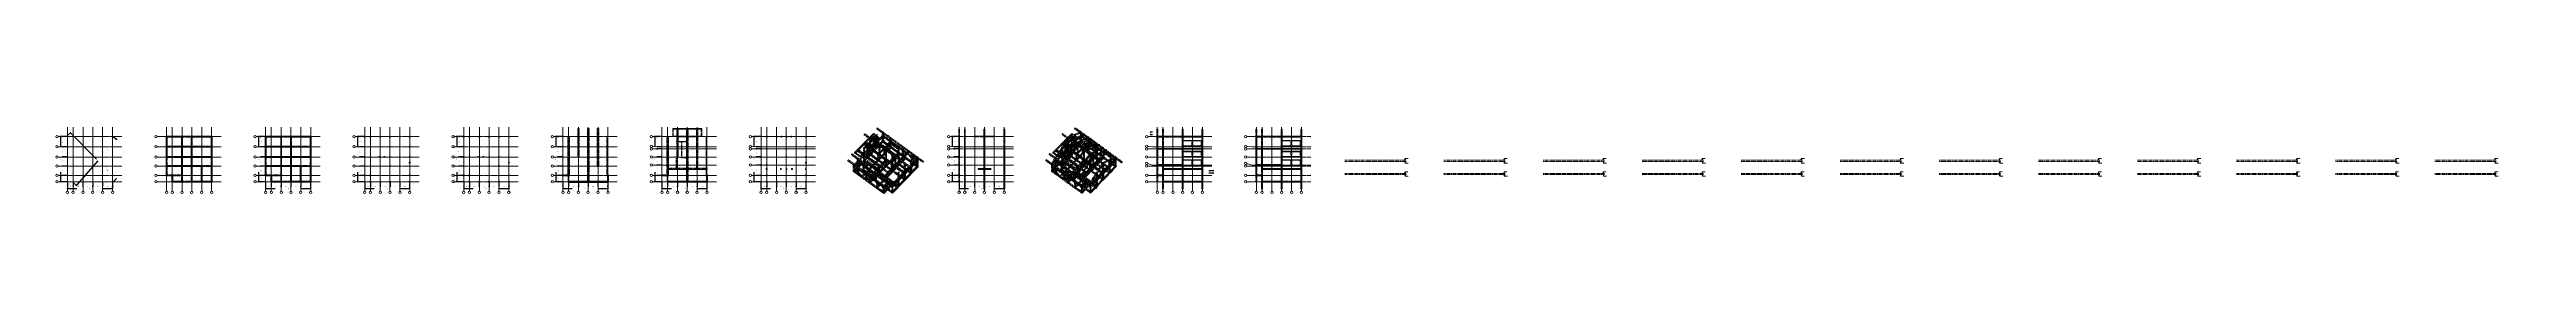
# Model space of a CAD drawing. Header units: millimetres. Extents: x 0 to 10500, y 0 to 297.
import ezdxf

# ---------------------------------------------------------------- set-up
doc = ezdxf.new("R2010")
doc.units = ezdxf.units.MM
for name, pattern in [('K5LT_AXLED', [22.1875, 17.6875, -1.5, 1.5, -1.5]), ('K5LT_BASIC', [0]), ('K5LT_DASHED', [6, 4, -2]), ('K5LT_THIN', [0])]:
    doc.linetypes.add(name, pattern=pattern)
doc.layers.add('Системный слой', color=7, linetype='Continuous')
doc.styles.add('KDIMTEXTSTYLE', font='GOST_AU.SHX', dxfattribs={"width": 0.96, "oblique": 15, "height": 5})
doc.styles.add('KTEXTSTYLE', font='GOST_AU.SHX', dxfattribs={"width": 0.96, "height": 5})
doc.dimstyles.new('KDIMSTYLE (0.02)', dxfattribs={"dimtxt": 5, "dimasz": 1, "dimexe": 2, "dimexo": 0, "dimgap": 1, "dimtad": 1, "dimlfac": 50, "dimtxsty": 'KDIMTEXTSTYLE', "dimsah": 1, "dimcen": 0, "dimdle": 1, "dimadec": 0, "dimazin": 0, "dimtfac": 0.667, "dimtmove": 0, "dimatfit": 3, "dimfxl": 0, "dimtvp": 1, "dimtolj": 1, "dimtzin": 0, "dimarcsym": 0})

# ---------------------------------------------------------------- blocks, each defined once
blk = doc.blocks.new('U1')
at = {"layer": 'Системный слой', "color": 7, "linetype": 'K5LT_THIN', "lineweight": 18}
for p, q in [((5741, 93), (5748, 93)), ((5746, 93), (5746, 100)), ((5746, 100), (5758, 100))]:
    blk.add_line(p, q, dxfattribs=at)
at = {"layer": 'Системный слой', "color": 5, "linetype": 'K5LT_BASIC', "lineweight": 40}
for p, q in [((5743, 96), (5746, 93)), ((5746, 93), (5749, 96))]:
    blk.add_line(p, q, dxfattribs=at)
blk = doc.blocks.new('U2')
at = {"layer": 'Системный слой', "color": 7, "linetype": 'K5LT_THIN', "lineweight": 18}
for p, q in [((5744, 89), (5749, 89)), ((5747, 89), (5747, 82)), ((5747, 82), (5760, 82))]:
    blk.add_line(p, q, dxfattribs=at)
at = {"layer": 'Системный слой', "color": 5, "linetype": 'K5LT_BASIC', "lineweight": 40}
for p, q in [((5747, 89), (5744, 86)), ((5750, 86), (5747, 89))]:
    blk.add_line(p, q, dxfattribs=at)
blk = doc.blocks.new('U3')
at = {"layer": 'Системный слой', "color": 7, "linetype": 'K5LT_THIN', "lineweight": 18}
for p, q in [((5741, 150), (5748, 150)), ((5746, 150), (5746, 157)), ((5746, 157), (5759, 157))]:
    blk.add_line(p, q, dxfattribs=at)
at = {"layer": 'Системный слой', "color": 5, "linetype": 'K5LT_BASIC', "lineweight": 40}
for p, q in [((5743, 153), (5746, 150)), ((5746, 150), (5749, 153))]:
    blk.add_line(p, q, dxfattribs=at)
blk = doc.blocks.new('U4')
at = {"layer": 'Системный слой', "color": 7, "linetype": 'K5LT_THIN', "lineweight": 18}
for p, q in [((5744, 144), (5749, 144)), ((5747, 144), (5747, 137)), ((5747, 137), (5760, 137))]:
    blk.add_line(p, q, dxfattribs=at)
at = {"layer": 'Системный слой', "color": 5, "linetype": 'K5LT_BASIC', "lineweight": 40}
for p, q in [((5747, 144), (5744, 141)), ((5750, 141), (5747, 144))]:
    blk.add_line(p, q, dxfattribs=at)
blk = doc.blocks.new('U0')
at = {"layer": 'Системный слой', "color": 7, "linetype": 'K5LT_DASHED', "lineweight": 18}
for p, q in [((5491, 150), (5751, 150)), ((5491, 144), (5751, 144)), ((5491, 93), (5751, 93)), ((5491, 89), (5751, 89))]:
    blk.add_line(p, q, dxfattribs=at)
at = {"layer": 'Системный слой'}
for name in ['U3', 'U4', 'U1', 'U2']:
    blk.add_blockref(name, (0, 0), dxfattribs=at)
blk = doc.blocks.new('U22')
at = {"layer": 'Системный слой', "color": 7, "linetype": 'K5LT_THIN', "lineweight": 18}
for p, q in [((8261, 93), (8268, 93)), ((8266, 93), (8266, 100)), ((8266, 100), (8278, 100))]:
    blk.add_line(p, q, dxfattribs=at)
at = {"layer": 'Системный слой', "color": 5, "linetype": 'K5LT_BASIC', "lineweight": 40}
for p, q in [((8263, 96), (8266, 93)), ((8266, 93), (8269, 96))]:
    blk.add_line(p, q, dxfattribs=at)
blk = doc.blocks.new('U23')
at = {"layer": 'Системный слой', "color": 7, "linetype": 'K5LT_THIN', "lineweight": 18}
for p, q in [((8264, 89), (8269, 89)), ((8267, 89), (8267, 82)), ((8267, 82), (8280, 82))]:
    blk.add_line(p, q, dxfattribs=at)
at = {"layer": 'Системный слой', "color": 5, "linetype": 'K5LT_BASIC', "lineweight": 40}
for p, q in [((8267, 89), (8264, 86)), ((8270, 86), (8267, 89))]:
    blk.add_line(p, q, dxfattribs=at)
blk = doc.blocks.new('U24')
at = {"layer": 'Системный слой', "color": 7, "linetype": 'K5LT_THIN', "lineweight": 18}
for p, q in [((8261, 150), (8268, 150)), ((8266, 150), (8266, 157)), ((8266, 157), (8279, 157))]:
    blk.add_line(p, q, dxfattribs=at)
at = {"layer": 'Системный слой', "color": 5, "linetype": 'K5LT_BASIC', "lineweight": 40}
for p, q in [((8263, 153), (8266, 150)), ((8266, 150), (8269, 153))]:
    blk.add_line(p, q, dxfattribs=at)
blk = doc.blocks.new('U25')
at = {"layer": 'Системный слой', "color": 7, "linetype": 'K5LT_THIN', "lineweight": 18}
for p, q in [((8264, 144), (8269, 144)), ((8267, 144), (8267, 137)), ((8267, 137), (8280, 137))]:
    blk.add_line(p, q, dxfattribs=at)
at = {"layer": 'Системный слой', "color": 5, "linetype": 'K5LT_BASIC', "lineweight": 40}
for p, q in [((8267, 144), (8264, 141)), ((8270, 141), (8267, 144))]:
    blk.add_line(p, q, dxfattribs=at)
blk = doc.blocks.new('U21')
at = {"layer": 'Системный слой', "color": 7, "linetype": 'K5LT_DASHED', "lineweight": 18}
for p, q in [((8011, 150), (8271, 150)), ((8011, 144), (8271, 144)), ((8011, 93), (8271, 93)), ((8011, 89), (8271, 89))]:
    blk.add_line(p, q, dxfattribs=at)
at = {"layer": 'Системный слой'}
for name in ['U24', 'U25', 'U22', 'U23']:
    blk.add_blockref(name, (0, 0), dxfattribs=at)
blk = doc.blocks.new('U62')
at = {"layer": 'Системный слой', "color": 7, "linetype": 'K5LT_THIN', "lineweight": 18}
for p, q in [((6161, 93), (6168, 93)), ((6166, 93), (6166, 100)), ((6166, 100), (6178, 100))]:
    blk.add_line(p, q, dxfattribs=at)
at = {"layer": 'Системный слой', "color": 5, "linetype": 'K5LT_BASIC', "lineweight": 40}
for p, q in [((6163, 96), (6166, 93)), ((6166, 93), (6169, 96))]:
    blk.add_line(p, q, dxfattribs=at)
blk = doc.blocks.new('U63')
at = {"layer": 'Системный слой', "color": 7, "linetype": 'K5LT_THIN', "lineweight": 18}
for p, q in [((6164, 89), (6169, 89)), ((6167, 89), (6167, 82)), ((6167, 82), (6180, 82))]:
    blk.add_line(p, q, dxfattribs=at)
at = {"layer": 'Системный слой', "color": 5, "linetype": 'K5LT_BASIC', "lineweight": 40}
for p, q in [((6167, 89), (6164, 86)), ((6170, 86), (6167, 89))]:
    blk.add_line(p, q, dxfattribs=at)
blk = doc.blocks.new('U64')
at = {"layer": 'Системный слой', "color": 7, "linetype": 'K5LT_THIN', "lineweight": 18}
for p, q in [((6161, 150), (6168, 150)), ((6166, 150), (6166, 157)), ((6166, 157), (6179, 157))]:
    blk.add_line(p, q, dxfattribs=at)
at = {"layer": 'Системный слой', "color": 5, "linetype": 'K5LT_BASIC', "lineweight": 40}
for p, q in [((6163, 153), (6166, 150)), ((6166, 150), (6169, 153))]:
    blk.add_line(p, q, dxfattribs=at)
blk = doc.blocks.new('U65')
at = {"layer": 'Системный слой', "color": 7, "linetype": 'K5LT_THIN', "lineweight": 18}
for p, q in [((6164, 144), (6169, 144)), ((6167, 144), (6167, 137)), ((6167, 137), (6180, 137))]:
    blk.add_line(p, q, dxfattribs=at)
at = {"layer": 'Системный слой', "color": 5, "linetype": 'K5LT_BASIC', "lineweight": 40}
for p, q in [((6167, 144), (6164, 141)), ((6170, 141), (6167, 144))]:
    blk.add_line(p, q, dxfattribs=at)
blk = doc.blocks.new('U61')
at = {"layer": 'Системный слой', "color": 7, "linetype": 'K5LT_DASHED', "lineweight": 18}
for p, q in [((5911, 150), (6171, 150)), ((5911, 144), (6171, 144)), ((5911, 93), (6171, 93)), ((5911, 89), (6171, 89))]:
    blk.add_line(p, q, dxfattribs=at)
at = {"layer": 'Системный слой'}
for name in ['U64', 'U65', 'U62', 'U63']:
    blk.add_blockref(name, (0, 0), dxfattribs=at)
blk = doc.blocks.new('U67')
at = {"layer": 'Системный слой', "color": 7, "linetype": 'K5LT_THIN', "lineweight": 18}
for p, q in [((6581, 93), (6588, 93)), ((6586, 93), (6586, 100)), ((6586, 100), (6598, 100))]:
    blk.add_line(p, q, dxfattribs=at)
at = {"layer": 'Системный слой', "color": 5, "linetype": 'K5LT_BASIC', "lineweight": 40}
for p, q in [((6583, 96), (6586, 93)), ((6586, 93), (6589, 96))]:
    blk.add_line(p, q, dxfattribs=at)
blk = doc.blocks.new('U68')
at = {"layer": 'Системный слой', "color": 7, "linetype": 'K5LT_THIN', "lineweight": 18}
for p, q in [((6584, 89), (6589, 89)), ((6587, 89), (6587, 82)), ((6587, 82), (6600, 82))]:
    blk.add_line(p, q, dxfattribs=at)
at = {"layer": 'Системный слой', "color": 5, "linetype": 'K5LT_BASIC', "lineweight": 40}
for p, q in [((6587, 89), (6584, 86)), ((6590, 86), (6587, 89))]:
    blk.add_line(p, q, dxfattribs=at)
blk = doc.blocks.new('U69')
at = {"layer": 'Системный слой', "color": 7, "linetype": 'K5LT_THIN', "lineweight": 18}
for p, q in [((6581, 150), (6588, 150)), ((6586, 150), (6586, 157)), ((6586, 157), (6599, 157))]:
    blk.add_line(p, q, dxfattribs=at)
at = {"layer": 'Системный слой', "color": 5, "linetype": 'K5LT_BASIC', "lineweight": 40}
for p, q in [((6583, 153), (6586, 150)), ((6586, 150), (6589, 153))]:
    blk.add_line(p, q, dxfattribs=at)
blk = doc.blocks.new('U70')
at = {"layer": 'Системный слой', "color": 7, "linetype": 'K5LT_THIN', "lineweight": 18}
for p, q in [((6584, 144), (6589, 144)), ((6587, 144), (6587, 137)), ((6587, 137), (6600, 137))]:
    blk.add_line(p, q, dxfattribs=at)
at = {"layer": 'Системный слой', "color": 5, "linetype": 'K5LT_BASIC', "lineweight": 40}
for p, q in [((6587, 144), (6584, 141)), ((6590, 141), (6587, 144))]:
    blk.add_line(p, q, dxfattribs=at)
blk = doc.blocks.new('U66')
at = {"layer": 'Системный слой', "color": 7, "linetype": 'K5LT_DASHED', "lineweight": 18}
for p, q in [((6331, 150), (6591, 150)), ((6331, 144), (6591, 144)), ((6331, 93), (6591, 93)), ((6331, 89), (6591, 89))]:
    blk.add_line(p, q, dxfattribs=at)
at = {"layer": 'Системный слой'}
for name in ['U69', 'U70', 'U67', 'U68']:
    blk.add_blockref(name, (0, 0), dxfattribs=at)
blk = doc.blocks.new('U72')
at = {"layer": 'Системный слой', "color": 7, "linetype": 'K5LT_THIN', "lineweight": 18}
for p, q in [((7001, 93), (7008, 93)), ((7006, 93), (7006, 100)), ((7006, 100), (7018, 100))]:
    blk.add_line(p, q, dxfattribs=at)
at = {"layer": 'Системный слой', "color": 5, "linetype": 'K5LT_BASIC', "lineweight": 40}
for p, q in [((7003, 96), (7006, 93)), ((7006, 93), (7009, 96))]:
    blk.add_line(p, q, dxfattribs=at)
blk = doc.blocks.new('U73')
at = {"layer": 'Системный слой', "color": 7, "linetype": 'K5LT_THIN', "lineweight": 18}
for p, q in [((7004, 89), (7009, 89)), ((7007, 89), (7007, 82)), ((7007, 82), (7020, 82))]:
    blk.add_line(p, q, dxfattribs=at)
at = {"layer": 'Системный слой', "color": 5, "linetype": 'K5LT_BASIC', "lineweight": 40}
for p, q in [((7007, 89), (7004, 86)), ((7010, 86), (7007, 89))]:
    blk.add_line(p, q, dxfattribs=at)
blk = doc.blocks.new('U74')
at = {"layer": 'Системный слой', "color": 7, "linetype": 'K5LT_THIN', "lineweight": 18}
for p, q in [((7001, 150), (7008, 150)), ((7006, 150), (7006, 157)), ((7006, 157), (7019, 157))]:
    blk.add_line(p, q, dxfattribs=at)
at = {"layer": 'Системный слой', "color": 5, "linetype": 'K5LT_BASIC', "lineweight": 40}
for p, q in [((7003, 153), (7006, 150)), ((7006, 150), (7009, 153))]:
    blk.add_line(p, q, dxfattribs=at)
blk = doc.blocks.new('U75')
at = {"layer": 'Системный слой', "color": 7, "linetype": 'K5LT_THIN', "lineweight": 18}
for p, q in [((7004, 144), (7009, 144)), ((7007, 144), (7007, 137)), ((7007, 137), (7020, 137))]:
    blk.add_line(p, q, dxfattribs=at)
at = {"layer": 'Системный слой', "color": 5, "linetype": 'K5LT_BASIC', "lineweight": 40}
for p, q in [((7007, 144), (7004, 141)), ((7010, 141), (7007, 144))]:
    blk.add_line(p, q, dxfattribs=at)
blk = doc.blocks.new('U71')
at = {"layer": 'Системный слой', "color": 7, "linetype": 'K5LT_DASHED', "lineweight": 18}
for p, q in [((6751, 150), (7011, 150)), ((6751, 144), (7011, 144)), ((6751, 93), (7011, 93)), ((6751, 89), (7011, 89))]:
    blk.add_line(p, q, dxfattribs=at)
at = {"layer": 'Системный слой'}
for name in ['U74', 'U75', 'U72', 'U73']:
    blk.add_blockref(name, (0, 0), dxfattribs=at)
blk = doc.blocks.new('U77')
at = {"layer": 'Системный слой', "color": 7, "linetype": 'K5LT_THIN', "lineweight": 18}
for p, q in [((7421, 93), (7428, 93)), ((7426, 93), (7426, 100)), ((7426, 100), (7438, 100))]:
    blk.add_line(p, q, dxfattribs=at)
at = {"layer": 'Системный слой', "color": 5, "linetype": 'K5LT_BASIC', "lineweight": 40}
for p, q in [((7423, 96), (7426, 93)), ((7426, 93), (7429, 96))]:
    blk.add_line(p, q, dxfattribs=at)
blk = doc.blocks.new('U78')
at = {"layer": 'Системный слой', "color": 7, "linetype": 'K5LT_THIN', "lineweight": 18}
for p, q in [((7424, 89), (7429, 89)), ((7427, 89), (7427, 82)), ((7427, 82), (7440, 82))]:
    blk.add_line(p, q, dxfattribs=at)
at = {"layer": 'Системный слой', "color": 5, "linetype": 'K5LT_BASIC', "lineweight": 40}
for p, q in [((7427, 89), (7424, 86)), ((7430, 86), (7427, 89))]:
    blk.add_line(p, q, dxfattribs=at)
blk = doc.blocks.new('U79')
at = {"layer": 'Системный слой', "color": 7, "linetype": 'K5LT_THIN', "lineweight": 18}
for p, q in [((7421, 150), (7428, 150)), ((7426, 150), (7426, 157)), ((7426, 157), (7439, 157))]:
    blk.add_line(p, q, dxfattribs=at)
at = {"layer": 'Системный слой', "color": 5, "linetype": 'K5LT_BASIC', "lineweight": 40}
for p, q in [((7423, 153), (7426, 150)), ((7426, 150), (7429, 153))]:
    blk.add_line(p, q, dxfattribs=at)
blk = doc.blocks.new('U80')
at = {"layer": 'Системный слой', "color": 7, "linetype": 'K5LT_THIN', "lineweight": 18}
for p, q in [((7424, 144), (7429, 144)), ((7427, 144), (7427, 137)), ((7427, 137), (7440, 137))]:
    blk.add_line(p, q, dxfattribs=at)
at = {"layer": 'Системный слой', "color": 5, "linetype": 'K5LT_BASIC', "lineweight": 40}
for p, q in [((7427, 144), (7424, 141)), ((7430, 141), (7427, 144))]:
    blk.add_line(p, q, dxfattribs=at)
blk = doc.blocks.new('U76')
at = {"layer": 'Системный слой', "color": 7, "linetype": 'K5LT_DASHED', "lineweight": 18}
for p, q in [((7171, 150), (7431, 150)), ((7171, 144), (7431, 144)), ((7171, 93), (7431, 93)), ((7171, 89), (7431, 89))]:
    blk.add_line(p, q, dxfattribs=at)
at = {"layer": 'Системный слой'}
for name in ['U79', 'U80', 'U77', 'U78']:
    blk.add_blockref(name, (0, 0), dxfattribs=at)
blk = doc.blocks.new('U82')
at = {"layer": 'Системный слой', "color": 7, "linetype": 'K5LT_THIN', "lineweight": 18}
for p, q in [((7841, 93), (7848, 93)), ((7846, 93), (7846, 100)), ((7846, 100), (7858, 100))]:
    blk.add_line(p, q, dxfattribs=at)
at = {"layer": 'Системный слой', "color": 5, "linetype": 'K5LT_BASIC', "lineweight": 40}
for p, q in [((7843, 96), (7846, 93)), ((7846, 93), (7849, 96))]:
    blk.add_line(p, q, dxfattribs=at)
blk = doc.blocks.new('U83')
at = {"layer": 'Системный слой', "color": 7, "linetype": 'K5LT_THIN', "lineweight": 18}
for p, q in [((7844, 89), (7849, 89)), ((7847, 89), (7847, 82)), ((7847, 82), (7860, 82))]:
    blk.add_line(p, q, dxfattribs=at)
at = {"layer": 'Системный слой', "color": 5, "linetype": 'K5LT_BASIC', "lineweight": 40}
for p, q in [((7847, 89), (7844, 86)), ((7850, 86), (7847, 89))]:
    blk.add_line(p, q, dxfattribs=at)
blk = doc.blocks.new('U84')
at = {"layer": 'Системный слой', "color": 7, "linetype": 'K5LT_THIN', "lineweight": 18}
for p, q in [((7841, 150), (7848, 150)), ((7846, 150), (7846, 157)), ((7846, 157), (7859, 157))]:
    blk.add_line(p, q, dxfattribs=at)
at = {"layer": 'Системный слой', "color": 5, "linetype": 'K5LT_BASIC', "lineweight": 40}
for p, q in [((7843, 153), (7846, 150)), ((7846, 150), (7849, 153))]:
    blk.add_line(p, q, dxfattribs=at)
blk = doc.blocks.new('U85')
at = {"layer": 'Системный слой', "color": 7, "linetype": 'K5LT_THIN', "lineweight": 18}
for p, q in [((7844, 144), (7849, 144)), ((7847, 144), (7847, 137)), ((7847, 137), (7860, 137))]:
    blk.add_line(p, q, dxfattribs=at)
at = {"layer": 'Системный слой', "color": 5, "linetype": 'K5LT_BASIC', "lineweight": 40}
for p, q in [((7847, 144), (7844, 141)), ((7850, 141), (7847, 144))]:
    blk.add_line(p, q, dxfattribs=at)
blk = doc.blocks.new('U81')
at = {"layer": 'Системный слой', "color": 7, "linetype": 'K5LT_DASHED', "lineweight": 18}
for p, q in [((7591, 150), (7851, 150)), ((7591, 144), (7851, 144)), ((7591, 93), (7851, 93)), ((7591, 89), (7851, 89))]:
    blk.add_line(p, q, dxfattribs=at)
at = {"layer": 'Системный слой'}
for name in ['U84', 'U85', 'U82', 'U83']:
    blk.add_blockref(name, (0, 0), dxfattribs=at)
blk = doc.blocks.new('U132')
at = {"layer": 'Системный слой', "color": 7, "linetype": 'K5LT_THIN', "lineweight": 18}
for p, q in [((8681, 93), (8688, 93)), ((8686, 93), (8686, 100)), ((8686, 100), (8698, 100))]:
    blk.add_line(p, q, dxfattribs=at)
at = {"layer": 'Системный слой', "color": 5, "linetype": 'K5LT_BASIC', "lineweight": 40}
for p, q in [((8683, 96), (8686, 93)), ((8686, 93), (8689, 96))]:
    blk.add_line(p, q, dxfattribs=at)
blk = doc.blocks.new('U133')
at = {"layer": 'Системный слой', "color": 7, "linetype": 'K5LT_THIN', "lineweight": 18}
for p, q in [((8684, 89), (8689, 89)), ((8687, 89), (8687, 82)), ((8687, 82), (8700, 82))]:
    blk.add_line(p, q, dxfattribs=at)
at = {"layer": 'Системный слой', "color": 5, "linetype": 'K5LT_BASIC', "lineweight": 40}
for p, q in [((8687, 89), (8684, 86)), ((8690, 86), (8687, 89))]:
    blk.add_line(p, q, dxfattribs=at)
blk = doc.blocks.new('U134')
at = {"layer": 'Системный слой', "color": 7, "linetype": 'K5LT_THIN', "lineweight": 18}
for p, q in [((8681, 150), (8688, 150)), ((8686, 150), (8686, 157)), ((8686, 157), (8699, 157))]:
    blk.add_line(p, q, dxfattribs=at)
at = {"layer": 'Системный слой', "color": 5, "linetype": 'K5LT_BASIC', "lineweight": 40}
for p, q in [((8683, 153), (8686, 150)), ((8686, 150), (8689, 153))]:
    blk.add_line(p, q, dxfattribs=at)
blk = doc.blocks.new('U135')
at = {"layer": 'Системный слой', "color": 7, "linetype": 'K5LT_THIN', "lineweight": 18}
for p, q in [((8684, 144), (8689, 144)), ((8687, 144), (8687, 137)), ((8687, 137), (8700, 137))]:
    blk.add_line(p, q, dxfattribs=at)
at = {"layer": 'Системный слой', "color": 5, "linetype": 'K5LT_BASIC', "lineweight": 40}
for p, q in [((8687, 144), (8684, 141)), ((8690, 141), (8687, 144))]:
    blk.add_line(p, q, dxfattribs=at)
blk = doc.blocks.new('U131')
at = {"layer": 'Системный слой', "color": 7, "linetype": 'K5LT_DASHED', "lineweight": 18}
for p, q in [((8431, 150), (8691, 150)), ((8431, 144), (8691, 144)), ((8431, 93), (8691, 93)), ((8431, 89), (8691, 89))]:
    blk.add_line(p, q, dxfattribs=at)
at = {"layer": 'Системный слой'}
for name in ['U134', 'U135', 'U132', 'U133']:
    blk.add_blockref(name, (0, 0), dxfattribs=at)
blk = doc.blocks.new('U137')
at = {"layer": 'Системный слой', "color": 7, "linetype": 'K5LT_THIN', "lineweight": 18}
for p, q in [((9101, 93), (9108, 93)), ((9106, 93), (9106, 100)), ((9106, 100), (9118, 100))]:
    blk.add_line(p, q, dxfattribs=at)
at = {"layer": 'Системный слой', "color": 5, "linetype": 'K5LT_BASIC', "lineweight": 40}
for p, q in [((9103, 96), (9106, 93)), ((9106, 93), (9109, 96))]:
    blk.add_line(p, q, dxfattribs=at)
blk = doc.blocks.new('U138')
at = {"layer": 'Системный слой', "color": 7, "linetype": 'K5LT_THIN', "lineweight": 18}
for p, q in [((9104, 89), (9109, 89)), ((9107, 89), (9107, 82)), ((9107, 82), (9120, 82))]:
    blk.add_line(p, q, dxfattribs=at)
at = {"layer": 'Системный слой', "color": 5, "linetype": 'K5LT_BASIC', "lineweight": 40}
for p, q in [((9107, 89), (9104, 86)), ((9110, 86), (9107, 89))]:
    blk.add_line(p, q, dxfattribs=at)
blk = doc.blocks.new('U139')
at = {"layer": 'Системный слой', "color": 7, "linetype": 'K5LT_THIN', "lineweight": 18}
for p, q in [((9101, 150), (9108, 150)), ((9106, 150), (9106, 157)), ((9106, 157), (9119, 157))]:
    blk.add_line(p, q, dxfattribs=at)
at = {"layer": 'Системный слой', "color": 5, "linetype": 'K5LT_BASIC', "lineweight": 40}
for p, q in [((9103, 153), (9106, 150)), ((9106, 150), (9109, 153))]:
    blk.add_line(p, q, dxfattribs=at)
blk = doc.blocks.new('U140')
at = {"layer": 'Системный слой', "color": 7, "linetype": 'K5LT_THIN', "lineweight": 18}
for p, q in [((9104, 144), (9109, 144)), ((9107, 144), (9107, 137)), ((9107, 137), (9120, 137))]:
    blk.add_line(p, q, dxfattribs=at)
at = {"layer": 'Системный слой', "color": 5, "linetype": 'K5LT_BASIC', "lineweight": 40}
for p, q in [((9107, 144), (9104, 141)), ((9110, 141), (9107, 144))]:
    blk.add_line(p, q, dxfattribs=at)
blk = doc.blocks.new('U136')
at = {"layer": 'Системный слой', "color": 7, "linetype": 'K5LT_DASHED', "lineweight": 18}
for p, q in [((8851, 150), (9111, 150)), ((8851, 144), (9111, 144)), ((8851, 93), (9111, 93)), ((8851, 89), (9111, 89))]:
    blk.add_line(p, q, dxfattribs=at)
at = {"layer": 'Системный слой'}
for name in ['U139', 'U140', 'U137', 'U138']:
    blk.add_blockref(name, (0, 0), dxfattribs=at)
blk = doc.blocks.new('U142')
at = {"layer": 'Системный слой', "color": 7, "linetype": 'K5LT_THIN', "lineweight": 18}
for p, q in [((9521, 93), (9528, 93)), ((9526, 93), (9526, 100)), ((9526, 100), (9538, 100))]:
    blk.add_line(p, q, dxfattribs=at)
at = {"layer": 'Системный слой', "color": 5, "linetype": 'K5LT_BASIC', "lineweight": 40}
for p, q in [((9523, 96), (9526, 93)), ((9526, 93), (9529, 96))]:
    blk.add_line(p, q, dxfattribs=at)
blk = doc.blocks.new('U143')
at = {"layer": 'Системный слой', "color": 7, "linetype": 'K5LT_THIN', "lineweight": 18}
for p, q in [((9524, 89), (9529, 89)), ((9527, 89), (9527, 82)), ((9527, 82), (9540, 82))]:
    blk.add_line(p, q, dxfattribs=at)
at = {"layer": 'Системный слой', "color": 5, "linetype": 'K5LT_BASIC', "lineweight": 40}
for p, q in [((9527, 89), (9524, 86)), ((9530, 86), (9527, 89))]:
    blk.add_line(p, q, dxfattribs=at)
blk = doc.blocks.new('U144')
at = {"layer": 'Системный слой', "color": 7, "linetype": 'K5LT_THIN', "lineweight": 18}
for p, q in [((9521, 150), (9528, 150)), ((9526, 150), (9526, 157)), ((9526, 157), (9539, 157))]:
    blk.add_line(p, q, dxfattribs=at)
at = {"layer": 'Системный слой', "color": 5, "linetype": 'K5LT_BASIC', "lineweight": 40}
for p, q in [((9523, 153), (9526, 150)), ((9526, 150), (9529, 153))]:
    blk.add_line(p, q, dxfattribs=at)
blk = doc.blocks.new('U145')
at = {"layer": 'Системный слой', "color": 7, "linetype": 'K5LT_THIN', "lineweight": 18}
for p, q in [((9524, 144), (9529, 144)), ((9527, 144), (9527, 137)), ((9527, 137), (9540, 137))]:
    blk.add_line(p, q, dxfattribs=at)
at = {"layer": 'Системный слой', "color": 5, "linetype": 'K5LT_BASIC', "lineweight": 40}
for p, q in [((9527, 144), (9524, 141)), ((9530, 141), (9527, 144))]:
    blk.add_line(p, q, dxfattribs=at)
blk = doc.blocks.new('U141')
at = {"layer": 'Системный слой', "color": 7, "linetype": 'K5LT_DASHED', "lineweight": 18}
for p, q in [((9271, 150), (9531, 150)), ((9271, 144), (9531, 144)), ((9271, 93), (9531, 93)), ((9271, 89), (9531, 89))]:
    blk.add_line(p, q, dxfattribs=at)
at = {"layer": 'Системный слой'}
for name in ['U144', 'U145', 'U142', 'U143']:
    blk.add_blockref(name, (0, 0), dxfattribs=at)
blk = doc.blocks.new('U147')
at = {"layer": 'Системный слой', "color": 7, "linetype": 'K5LT_THIN', "lineweight": 18}
for p, q in [((9941, 93), (9948, 93)), ((9946, 93), (9946, 100)), ((9946, 100), (9958, 100))]:
    blk.add_line(p, q, dxfattribs=at)
at = {"layer": 'Системный слой', "color": 5, "linetype": 'K5LT_BASIC', "lineweight": 40}
for p, q in [((9943, 96), (9946, 93)), ((9946, 93), (9949, 96))]:
    blk.add_line(p, q, dxfattribs=at)
blk = doc.blocks.new('U148')
at = {"layer": 'Системный слой', "color": 7, "linetype": 'K5LT_THIN', "lineweight": 18}
for p, q in [((9944, 89), (9949, 89)), ((9947, 89), (9947, 82)), ((9947, 82), (9960, 82))]:
    blk.add_line(p, q, dxfattribs=at)
at = {"layer": 'Системный слой', "color": 5, "linetype": 'K5LT_BASIC', "lineweight": 40}
for p, q in [((9947, 89), (9944, 86)), ((9950, 86), (9947, 89))]:
    blk.add_line(p, q, dxfattribs=at)
blk = doc.blocks.new('U149')
at = {"layer": 'Системный слой', "color": 7, "linetype": 'K5LT_THIN', "lineweight": 18}
for p, q in [((9941, 150), (9948, 150)), ((9946, 150), (9946, 157)), ((9946, 157), (9959, 157))]:
    blk.add_line(p, q, dxfattribs=at)
at = {"layer": 'Системный слой', "color": 5, "linetype": 'K5LT_BASIC', "lineweight": 40}
for p, q in [((9943, 153), (9946, 150)), ((9946, 150), (9949, 153))]:
    blk.add_line(p, q, dxfattribs=at)
blk = doc.blocks.new('U150')
at = {"layer": 'Системный слой', "color": 7, "linetype": 'K5LT_THIN', "lineweight": 18}
for p, q in [((9944, 144), (9949, 144)), ((9947, 144), (9947, 137)), ((9947, 137), (9960, 137))]:
    blk.add_line(p, q, dxfattribs=at)
at = {"layer": 'Системный слой', "color": 5, "linetype": 'K5LT_BASIC', "lineweight": 40}
for p, q in [((9947, 144), (9944, 141)), ((9950, 141), (9947, 144))]:
    blk.add_line(p, q, dxfattribs=at)
blk = doc.blocks.new('U146')
at = {"layer": 'Системный слой', "color": 7, "linetype": 'K5LT_DASHED', "lineweight": 18}
for p, q in [((9691, 150), (9951, 150)), ((9691, 144), (9951, 144)), ((9691, 93), (9951, 93)), ((9691, 89), (9951, 89))]:
    blk.add_line(p, q, dxfattribs=at)
at = {"layer": 'Системный слой'}
for name in ['U149', 'U150', 'U147', 'U148']:
    blk.add_blockref(name, (0, 0), dxfattribs=at)
blk = doc.blocks.new('U152')
at = {"layer": 'Системный слой', "color": 7, "linetype": 'K5LT_THIN', "lineweight": 18}
for p, q in [((10361, 93), (10368, 93)), ((10366, 93), (10366, 100)), ((10366, 100), (10378, 100))]:
    blk.add_line(p, q, dxfattribs=at)
at = {"layer": 'Системный слой', "color": 5, "linetype": 'K5LT_BASIC', "lineweight": 40}
for p, q in [((10363, 96), (10366, 93)), ((10366, 93), (10369, 96))]:
    blk.add_line(p, q, dxfattribs=at)
blk = doc.blocks.new('U153')
at = {"layer": 'Системный слой', "color": 7, "linetype": 'K5LT_THIN', "lineweight": 18}
for p, q in [((10364, 89), (10369, 89)), ((10367, 89), (10367, 82)), ((10367, 82), (10380, 82))]:
    blk.add_line(p, q, dxfattribs=at)
at = {"layer": 'Системный слой', "color": 5, "linetype": 'K5LT_BASIC', "lineweight": 40}
for p, q in [((10367, 89), (10364, 86)), ((10370, 86), (10367, 89))]:
    blk.add_line(p, q, dxfattribs=at)
blk = doc.blocks.new('U154')
at = {"layer": 'Системный слой', "color": 7, "linetype": 'K5LT_THIN', "lineweight": 18}
for p, q in [((10361, 150), (10368, 150)), ((10366, 150), (10366, 157)), ((10366, 157), (10379, 157))]:
    blk.add_line(p, q, dxfattribs=at)
at = {"layer": 'Системный слой', "color": 5, "linetype": 'K5LT_BASIC', "lineweight": 40}
for p, q in [((10363, 153), (10366, 150)), ((10366, 150), (10369, 153))]:
    blk.add_line(p, q, dxfattribs=at)
blk = doc.blocks.new('U155')
at = {"layer": 'Системный слой', "color": 7, "linetype": 'K5LT_THIN', "lineweight": 18}
for p, q in [((10364, 144), (10369, 144)), ((10367, 144), (10367, 137)), ((10367, 137), (10380, 137))]:
    blk.add_line(p, q, dxfattribs=at)
at = {"layer": 'Системный слой', "color": 5, "linetype": 'K5LT_BASIC', "lineweight": 40}
for p, q in [((10367, 144), (10364, 141)), ((10370, 141), (10367, 144))]:
    blk.add_line(p, q, dxfattribs=at)
blk = doc.blocks.new('U151')
at = {"layer": 'Системный слой', "color": 7, "linetype": 'K5LT_DASHED', "lineweight": 18}
for p, q in [((10111, 150), (10371, 150)), ((10111, 144), (10371, 144)), ((10111, 93), (10371, 93)), ((10111, 89), (10371, 89))]:
    blk.add_line(p, q, dxfattribs=at)
at = {"layer": 'Системный слой'}
for name in ['U154', 'U155', 'U152', 'U153']:
    blk.add_blockref(name, (0, 0), dxfattribs=at)
blk = doc.blocks.new('U170')
at = {"layer": 'Системный слой', "color": 30, "linetype": 'K5LT_AXLED', "lineweight": 18}
for p, q in [((56, 58), (36, 58)), ((76, 58), (56, 58)), ((76, 58), (267, 58)), ((267, 58), (307, 58))]:
    blk.add_line(p, q, dxfattribs=at)
at = {"layer": 'Системный слой', "color": 7, "linetype": 'K5LT_THIN', "lineweight": 18}
blk.add_arc((31, 58), 5, 0, 360, dxfattribs=at)
blk = doc.blocks.new('U171')
at = {"layer": 'Системный слой', "color": 30, "linetype": 'K5LT_AXLED', "lineweight": 18}
for p, q in [((56, 85), (36, 85)), ((76, 85), (56, 85)), ((76, 85), (267, 85)), ((267, 85), (307, 85))]:
    blk.add_line(p, q, dxfattribs=at)
at = {"layer": 'Системный слой', "color": 7, "linetype": 'K5LT_THIN', "lineweight": 18}
blk.add_arc((31, 85), 5, 0, 360, dxfattribs=at)
blk = doc.blocks.new('U172')
at = {"layer": 'Системный слой', "color": 30, "linetype": 'K5LT_AXLED', "lineweight": 18}
for p, q in [((56, 125), (36, 125)), ((76, 125), (56, 125)), ((76, 125), (267, 125)), ((267, 125), (307, 125))]:
    blk.add_line(p, q, dxfattribs=at)
at = {"layer": 'Системный слой', "color": 7, "linetype": 'K5LT_THIN', "lineweight": 18}
blk.add_arc((31, 125), 5, 0, 360, dxfattribs=at)
blk = doc.blocks.new('U173')
at = {"layer": 'Системный слой', "color": 30, "linetype": 'K5LT_AXLED', "lineweight": 18}
for p, q in [((56, 163), (36, 163)), ((76, 163), (56, 163)), ((76, 163), (267, 163)), ((267, 163), (307, 163))]:
    blk.add_line(p, q, dxfattribs=at)
at = {"layer": 'Системный слой', "color": 7, "linetype": 'K5LT_THIN', "lineweight": 18}
blk.add_arc((31, 163), 5, 0, 360, dxfattribs=at)
blk = doc.blocks.new('U174')
at = {"layer": 'Системный слой', "color": 30, "linetype": 'K5LT_AXLED', "lineweight": 18}
for p, q in [((56, 207), (36, 207)), ((76, 207), (56, 207)), ((76, 207), (267, 207)), ((267, 207), (307, 207))]:
    blk.add_line(p, q, dxfattribs=at)
at = {"layer": 'Системный слой', "color": 7, "linetype": 'K5LT_THIN', "lineweight": 18}
blk.add_arc((31, 207), 5, 0, 360, dxfattribs=at)
blk = doc.blocks.new('U175')
at = {"layer": 'Системный слой', "color": 30, "linetype": 'K5LT_AXLED', "lineweight": 18}
for p, q in [((56, 250), (36, 250)), ((76, 250), (56, 250)), ((76, 250), (267, 250)), ((267, 250), (307, 250))]:
    blk.add_line(p, q, dxfattribs=at)
at = {"layer": 'Системный слой', "color": 7, "linetype": 'K5LT_THIN', "lineweight": 18}
blk.add_arc((31, 250), 5, 0, 360, dxfattribs=at)
blk = doc.blocks.new('U176')
at = {"layer": 'Системный слой', "color": 30, "linetype": 'K5LT_AXLED', "lineweight": 18}
for p, q in [((76, 250), (76, 290)), ((76, 58), (76, 250)), ((76, 58), (76, 38)), ((76, 38), (76, 18))]:
    blk.add_line(p, q, dxfattribs=at)
at = {"layer": 'Системный слой', "color": 7, "linetype": 'K5LT_THIN', "lineweight": 18}
blk.add_arc((76, 13), 5, 0, 360, dxfattribs=at)
blk = doc.blocks.new('U177')
at = {"layer": 'Системный слой', "color": 30, "linetype": 'K5LT_AXLED', "lineweight": 18}
for p, q in [((100, 250), (100, 290)), ((100, 58), (100, 250)), ((100, 58), (100, 38)), ((100, 38), (100, 18))]:
    blk.add_line(p, q, dxfattribs=at)
at = {"layer": 'Системный слой', "color": 7, "linetype": 'K5LT_THIN', "lineweight": 18}
blk.add_arc((100, 13), 5, 0, 360, dxfattribs=at)
blk = doc.blocks.new('U178')
at = {"layer": 'Системный слой', "color": 30, "linetype": 'K5LT_AXLED', "lineweight": 18}
for p, q in [((142, 250), (142, 290)), ((142, 58), (142, 250)), ((142, 58), (142, 38)), ((142, 38), (142, 18))]:
    blk.add_line(p, q, dxfattribs=at)
at = {"layer": 'Системный слой', "color": 7, "linetype": 'K5LT_THIN', "lineweight": 18}
blk.add_arc((142, 13), 5, 0, 360, dxfattribs=at)
blk = doc.blocks.new('U179')
at = {"layer": 'Системный слой', "color": 30, "linetype": 'K5LT_AXLED', "lineweight": 18}
for p, q in [((183, 250), (183, 290)), ((183, 58), (183, 250)), ((183, 58), (183, 38)), ((183, 38), (183, 18))]:
    blk.add_line(p, q, dxfattribs=at)
at = {"layer": 'Системный слой', "color": 7, "linetype": 'K5LT_THIN', "lineweight": 18}
blk.add_arc((183, 13), 5, 0, 360, dxfattribs=at)
blk = doc.blocks.new('U180')
at = {"layer": 'Системный слой', "color": 30, "linetype": 'K5LT_AXLED', "lineweight": 18}
for p, q in [((225, 250), (225, 290)), ((225, 58), (225, 250)), ((225, 58), (225, 38)), ((225, 38), (225, 18))]:
    blk.add_line(p, q, dxfattribs=at)
at = {"layer": 'Системный слой', "color": 7, "linetype": 'K5LT_THIN', "lineweight": 18}
blk.add_arc((225, 13), 5, 0, 360, dxfattribs=at)
blk = doc.blocks.new('U181')
at = {"layer": 'Системный слой', "color": 30, "linetype": 'K5LT_AXLED', "lineweight": 18}
for p, q in [((267, 250), (267, 290)), ((267, 58), (267, 250)), ((267, 58), (267, 38)), ((267, 38), (267, 18))]:
    blk.add_line(p, q, dxfattribs=at)
at = {"layer": 'Системный слой', "color": 7, "linetype": 'K5LT_THIN', "lineweight": 18}
blk.add_arc((267, 13), 5, 0, 360, dxfattribs=at)
blk = doc.blocks.new('U169')
at = {"layer": 'Системный слой'}
for name in ['U175', 'U174', 'U176', 'U177', 'U178', 'U179', 'U180', 'U181', 'U173', 'U172', 'U171', 'U170']:
    blk.add_blockref(name, (0, 0), dxfattribs=at)
blk = doc.blocks.new('U184')
at = {"layer": 'Системный слой', "color": 30, "linetype": 'K5LT_AXLED', "lineweight": 18}
for p, q in [((476, 58), (456, 58)), ((496, 58), (476, 58)), ((496, 58), (687, 58)), ((687, 58), (727, 58))]:
    blk.add_line(p, q, dxfattribs=at)
at = {"layer": 'Системный слой', "color": 7, "linetype": 'K5LT_THIN', "lineweight": 18}
blk.add_arc((451, 58), 5, 0, 360, dxfattribs=at)
blk = doc.blocks.new('U185')
at = {"layer": 'Системный слой', "color": 30, "linetype": 'K5LT_AXLED', "lineweight": 18}
for p, q in [((476, 85), (456, 85)), ((496, 85), (476, 85)), ((496, 85), (687, 85)), ((687, 85), (727, 85))]:
    blk.add_line(p, q, dxfattribs=at)
at = {"layer": 'Системный слой', "color": 7, "linetype": 'K5LT_THIN', "lineweight": 18}
blk.add_arc((451, 85), 5, 0, 360, dxfattribs=at)
blk = doc.blocks.new('U186')
at = {"layer": 'Системный слой', "color": 30, "linetype": 'K5LT_AXLED', "lineweight": 18}
for p, q in [((476, 125), (456, 125)), ((496, 125), (476, 125)), ((496, 125), (687, 125)), ((687, 125), (727, 125))]:
    blk.add_line(p, q, dxfattribs=at)
at = {"layer": 'Системный слой', "color": 7, "linetype": 'K5LT_THIN', "lineweight": 18}
blk.add_arc((451, 125), 5, 0, 360, dxfattribs=at)
blk = doc.blocks.new('U187')
at = {"layer": 'Системный слой', "color": 30, "linetype": 'K5LT_AXLED', "lineweight": 18}
for p, q in [((476, 163), (456, 163)), ((496, 163), (476, 163)), ((496, 163), (687, 163)), ((687, 163), (727, 163))]:
    blk.add_line(p, q, dxfattribs=at)
at = {"layer": 'Системный слой', "color": 7, "linetype": 'K5LT_THIN', "lineweight": 18}
blk.add_arc((451, 163), 5, 0, 360, dxfattribs=at)
blk = doc.blocks.new('U188')
at = {"layer": 'Системный слой', "color": 30, "linetype": 'K5LT_AXLED', "lineweight": 18}
for p, q in [((476, 207), (456, 207)), ((496, 207), (476, 207)), ((496, 207), (687, 207)), ((687, 207), (727, 207))]:
    blk.add_line(p, q, dxfattribs=at)
at = {"layer": 'Системный слой', "color": 7, "linetype": 'K5LT_THIN', "lineweight": 18}
blk.add_arc((451, 207), 5, 0, 360, dxfattribs=at)
blk = doc.blocks.new('U189')
at = {"layer": 'Системный слой', "color": 30, "linetype": 'K5LT_AXLED', "lineweight": 18}
for p, q in [((476, 250), (456, 250)), ((496, 250), (476, 250)), ((496, 250), (687, 250)), ((687, 250), (727, 250))]:
    blk.add_line(p, q, dxfattribs=at)
at = {"layer": 'Системный слой', "color": 7, "linetype": 'K5LT_THIN', "lineweight": 18}
blk.add_arc((451, 250), 5, 0, 360, dxfattribs=at)
blk = doc.blocks.new('U190')
at = {"layer": 'Системный слой', "color": 30, "linetype": 'K5LT_AXLED', "lineweight": 18}
for p, q in [((496, 250), (496, 290)), ((496, 58), (496, 250)), ((496, 58), (496, 38)), ((496, 38), (496, 18))]:
    blk.add_line(p, q, dxfattribs=at)
at = {"layer": 'Системный слой', "color": 7, "linetype": 'K5LT_THIN', "lineweight": 18}
blk.add_arc((496, 13), 5, 0, 360, dxfattribs=at)
blk = doc.blocks.new('U191')
at = {"layer": 'Системный слой', "color": 30, "linetype": 'K5LT_AXLED', "lineweight": 18}
for p, q in [((520, 250), (520, 290)), ((520, 58), (520, 250)), ((520, 58), (520, 38)), ((520, 38), (520, 18))]:
    blk.add_line(p, q, dxfattribs=at)
at = {"layer": 'Системный слой', "color": 7, "linetype": 'K5LT_THIN', "lineweight": 18}
blk.add_arc((520, 13), 5, 0, 360, dxfattribs=at)
blk = doc.blocks.new('U192')
at = {"layer": 'Системный слой', "color": 30, "linetype": 'K5LT_AXLED', "lineweight": 18}
for p, q in [((562, 250), (562, 290)), ((562, 58), (562, 250)), ((562, 58), (562, 38)), ((562, 38), (562, 18))]:
    blk.add_line(p, q, dxfattribs=at)
at = {"layer": 'Системный слой', "color": 7, "linetype": 'K5LT_THIN', "lineweight": 18}
blk.add_arc((562, 13), 5, 0, 360, dxfattribs=at)
blk = doc.blocks.new('U193')
at = {"layer": 'Системный слой', "color": 30, "linetype": 'K5LT_AXLED', "lineweight": 18}
for p, q in [((603, 250), (603, 290)), ((603, 58), (603, 250)), ((603, 58), (603, 38)), ((603, 38), (603, 18))]:
    blk.add_line(p, q, dxfattribs=at)
at = {"layer": 'Системный слой', "color": 7, "linetype": 'K5LT_THIN', "lineweight": 18}
blk.add_arc((603, 13), 5, 0, 360, dxfattribs=at)
blk = doc.blocks.new('U194')
at = {"layer": 'Системный слой', "color": 30, "linetype": 'K5LT_AXLED', "lineweight": 18}
for p, q in [((645, 250), (645, 290)), ((645, 58), (645, 250)), ((645, 58), (645, 38)), ((645, 38), (645, 18))]:
    blk.add_line(p, q, dxfattribs=at)
at = {"layer": 'Системный слой', "color": 7, "linetype": 'K5LT_THIN', "lineweight": 18}
blk.add_arc((645, 13), 5, 0, 360, dxfattribs=at)
blk = doc.blocks.new('U195')
at = {"layer": 'Системный слой', "color": 30, "linetype": 'K5LT_AXLED', "lineweight": 18}
for p, q in [((687, 250), (687, 290)), ((687, 58), (687, 250)), ((687, 58), (687, 38)), ((687, 38), (687, 18))]:
    blk.add_line(p, q, dxfattribs=at)
at = {"layer": 'Системный слой', "color": 7, "linetype": 'K5LT_THIN', "lineweight": 18}
blk.add_arc((687, 13), 5, 0, 360, dxfattribs=at)
blk = doc.blocks.new('U183')
at = {"layer": 'Системный слой'}
for name in ['U189', 'U188', 'U190', 'U191', 'U192', 'U193', 'U194', 'U195', 'U187', 'U186', 'U185', 'U184']:
    blk.add_blockref(name, (0, 0), dxfattribs=at)
blk = doc.blocks.new('U197')
at = {"layer": 'Системный слой', "color": 30, "linetype": 'K5LT_AXLED', "lineweight": 18}
for p, q in [((896, 58), (876, 58)), ((916, 58), (896, 58)), ((916, 58), (1107, 58)), ((1107, 58), (1147, 58))]:
    blk.add_line(p, q, dxfattribs=at)
at = {"layer": 'Системный слой', "color": 7, "linetype": 'K5LT_THIN', "lineweight": 18}
blk.add_arc((871, 58), 5, 0, 360, dxfattribs=at)
blk = doc.blocks.new('U198')
at = {"layer": 'Системный слой', "color": 30, "linetype": 'K5LT_AXLED', "lineweight": 18}
for p, q in [((896, 85), (876, 85)), ((916, 85), (896, 85)), ((916, 85), (1107, 85)), ((1107, 85), (1147, 85))]:
    blk.add_line(p, q, dxfattribs=at)
at = {"layer": 'Системный слой', "color": 7, "linetype": 'K5LT_THIN', "lineweight": 18}
blk.add_arc((871, 85), 5, 0, 360, dxfattribs=at)
blk = doc.blocks.new('U199')
at = {"layer": 'Системный слой', "color": 30, "linetype": 'K5LT_AXLED', "lineweight": 18}
for p, q in [((896, 125), (876, 125)), ((916, 125), (896, 125)), ((916, 125), (1107, 125)), ((1107, 125), (1147, 125))]:
    blk.add_line(p, q, dxfattribs=at)
at = {"layer": 'Системный слой', "color": 7, "linetype": 'K5LT_THIN', "lineweight": 18}
blk.add_arc((871, 125), 5, 0, 360, dxfattribs=at)
blk = doc.blocks.new('U200')
at = {"layer": 'Системный слой', "color": 30, "linetype": 'K5LT_AXLED', "lineweight": 18}
for p, q in [((896, 163), (876, 163)), ((916, 163), (896, 163)), ((916, 163), (1107, 163)), ((1107, 163), (1147, 163))]:
    blk.add_line(p, q, dxfattribs=at)
at = {"layer": 'Системный слой', "color": 7, "linetype": 'K5LT_THIN', "lineweight": 18}
blk.add_arc((871, 163), 5, 0, 360, dxfattribs=at)
blk = doc.blocks.new('U201')
at = {"layer": 'Системный слой', "color": 30, "linetype": 'K5LT_AXLED', "lineweight": 18}
for p, q in [((896, 207), (876, 207)), ((916, 207), (896, 207)), ((916, 207), (1107, 207)), ((1107, 207), (1147, 207))]:
    blk.add_line(p, q, dxfattribs=at)
at = {"layer": 'Системный слой', "color": 7, "linetype": 'K5LT_THIN', "lineweight": 18}
blk.add_arc((871, 207), 5, 0, 360, dxfattribs=at)
blk = doc.blocks.new('U202')
at = {"layer": 'Системный слой', "color": 30, "linetype": 'K5LT_AXLED', "lineweight": 18}
for p, q in [((896, 250), (876, 250)), ((916, 250), (896, 250)), ((916, 250), (1107, 250)), ((1107, 250), (1147, 250))]:
    blk.add_line(p, q, dxfattribs=at)
at = {"layer": 'Системный слой', "color": 7, "linetype": 'K5LT_THIN', "lineweight": 18}
blk.add_arc((871, 250), 5, 0, 360, dxfattribs=at)
blk = doc.blocks.new('U203')
at = {"layer": 'Системный слой', "color": 30, "linetype": 'K5LT_AXLED', "lineweight": 18}
for p, q in [((916, 250), (916, 290)), ((916, 58), (916, 250)), ((916, 58), (916, 38)), ((916, 38), (916, 18))]:
    blk.add_line(p, q, dxfattribs=at)
at = {"layer": 'Системный слой', "color": 7, "linetype": 'K5LT_THIN', "lineweight": 18}
blk.add_arc((916, 13), 5, 0, 360, dxfattribs=at)
blk = doc.blocks.new('U204')
at = {"layer": 'Системный слой', "color": 30, "linetype": 'K5LT_AXLED', "lineweight": 18}
for p, q in [((940, 250), (940, 290)), ((940, 58), (940, 250)), ((940, 58), (940, 38)), ((940, 38), (940, 18))]:
    blk.add_line(p, q, dxfattribs=at)
at = {"layer": 'Системный слой', "color": 7, "linetype": 'K5LT_THIN', "lineweight": 18}
blk.add_arc((940, 13), 5, 0, 360, dxfattribs=at)
blk = doc.blocks.new('U205')
at = {"layer": 'Системный слой', "color": 30, "linetype": 'K5LT_AXLED', "lineweight": 18}
for p, q in [((982, 250), (982, 290)), ((982, 58), (982, 250)), ((982, 58), (982, 38)), ((982, 38), (982, 18))]:
    blk.add_line(p, q, dxfattribs=at)
at = {"layer": 'Системный слой', "color": 7, "linetype": 'K5LT_THIN', "lineweight": 18}
blk.add_arc((982, 13), 5, 0, 360, dxfattribs=at)
blk = doc.blocks.new('U206')
at = {"layer": 'Системный слой', "color": 30, "linetype": 'K5LT_AXLED', "lineweight": 18}
for p, q in [((1023, 250), (1023, 290)), ((1023, 58), (1023, 250)), ((1023, 58), (1023, 38)), ((1023, 38), (1023, 18))]:
    blk.add_line(p, q, dxfattribs=at)
at = {"layer": 'Системный слой', "color": 7, "linetype": 'K5LT_THIN', "lineweight": 18}
blk.add_arc((1023, 13), 5, 0, 360, dxfattribs=at)
blk = doc.blocks.new('U207')
at = {"layer": 'Системный слой', "color": 30, "linetype": 'K5LT_AXLED', "lineweight": 18}
for p, q in [((1065, 250), (1065, 290)), ((1065, 58), (1065, 250)), ((1065, 58), (1065, 38)), ((1065, 38), (1065, 18))]:
    blk.add_line(p, q, dxfattribs=at)
at = {"layer": 'Системный слой', "color": 7, "linetype": 'K5LT_THIN', "lineweight": 18}
blk.add_arc((1065, 13), 5, 0, 360, dxfattribs=at)
blk = doc.blocks.new('U208')
at = {"layer": 'Системный слой', "color": 30, "linetype": 'K5LT_AXLED', "lineweight": 18}
for p, q in [((1107, 250), (1107, 290)), ((1107, 58), (1107, 250)), ((1107, 58), (1107, 38)), ((1107, 38), (1107, 18))]:
    blk.add_line(p, q, dxfattribs=at)
at = {"layer": 'Системный слой', "color": 7, "linetype": 'K5LT_THIN', "lineweight": 18}
blk.add_arc((1107, 13), 5, 0, 360, dxfattribs=at)
blk = doc.blocks.new('U196')
at = {"layer": 'Системный слой'}
for name in ['U202', 'U201', 'U203', 'U204', 'U205', 'U206', 'U207', 'U208', 'U200', 'U199', 'U198', 'U197']:
    blk.add_blockref(name, (0, 0), dxfattribs=at)
blk = doc.blocks.new('U210')
at = {"layer": 'Системный слой', "color": 30, "linetype": 'K5LT_AXLED', "lineweight": 18}
for p, q in [((1316, 58), (1296, 58)), ((1336, 58), (1316, 58)), ((1336, 58), (1527, 58)), ((1527, 58), (1567, 58))]:
    blk.add_line(p, q, dxfattribs=at)
at = {"layer": 'Системный слой', "color": 7, "linetype": 'K5LT_THIN', "lineweight": 18}
blk.add_arc((1291, 58), 5, 0, 360, dxfattribs=at)
blk = doc.blocks.new('U211')
at = {"layer": 'Системный слой', "color": 30, "linetype": 'K5LT_AXLED', "lineweight": 18}
for p, q in [((1316, 85), (1296, 85)), ((1336, 85), (1316, 85)), ((1336, 85), (1527, 85)), ((1527, 85), (1567, 85))]:
    blk.add_line(p, q, dxfattribs=at)
at = {"layer": 'Системный слой', "color": 7, "linetype": 'K5LT_THIN', "lineweight": 18}
blk.add_arc((1291, 85), 5, 0, 360, dxfattribs=at)
blk = doc.blocks.new('U212')
at = {"layer": 'Системный слой', "color": 30, "linetype": 'K5LT_AXLED', "lineweight": 18}
for p, q in [((1316, 125), (1296, 125)), ((1336, 125), (1316, 125)), ((1336, 125), (1527, 125)), ((1527, 125), (1567, 125))]:
    blk.add_line(p, q, dxfattribs=at)
at = {"layer": 'Системный слой', "color": 7, "linetype": 'K5LT_THIN', "lineweight": 18}
blk.add_arc((1291, 125), 5, 0, 360, dxfattribs=at)
blk = doc.blocks.new('U213')
at = {"layer": 'Системный слой', "color": 30, "linetype": 'K5LT_AXLED', "lineweight": 18}
for p, q in [((1316, 163), (1296, 163)), ((1336, 163), (1316, 163)), ((1336, 163), (1527, 163)), ((1527, 163), (1567, 163))]:
    blk.add_line(p, q, dxfattribs=at)
at = {"layer": 'Системный слой', "color": 7, "linetype": 'K5LT_THIN', "lineweight": 18}
blk.add_arc((1291, 163), 5, 0, 360, dxfattribs=at)
blk = doc.blocks.new('U214')
at = {"layer": 'Системный слой', "color": 30, "linetype": 'K5LT_AXLED', "lineweight": 18}
for p, q in [((1316, 207), (1296, 207)), ((1336, 207), (1316, 207)), ((1336, 207), (1527, 207)), ((1527, 207), (1567, 207))]:
    blk.add_line(p, q, dxfattribs=at)
at = {"layer": 'Системный слой', "color": 7, "linetype": 'K5LT_THIN', "lineweight": 18}
blk.add_arc((1291, 207), 5, 0, 360, dxfattribs=at)
blk = doc.blocks.new('U215')
at = {"layer": 'Системный слой', "color": 30, "linetype": 'K5LT_AXLED', "lineweight": 18}
for p, q in [((1316, 250), (1296, 250)), ((1336, 250), (1316, 250)), ((1336, 250), (1527, 250)), ((1527, 250), (1567, 250))]:
    blk.add_line(p, q, dxfattribs=at)
at = {"layer": 'Системный слой', "color": 7, "linetype": 'K5LT_THIN', "lineweight": 18}
blk.add_arc((1291, 250), 5, 0, 360, dxfattribs=at)
blk = doc.blocks.new('U216')
at = {"layer": 'Системный слой', "color": 30, "linetype": 'K5LT_AXLED', "lineweight": 18}
for p, q in [((1336, 250), (1336, 290)), ((1336, 58), (1336, 250)), ((1336, 58), (1336, 38)), ((1336, 38), (1336, 18))]:
    blk.add_line(p, q, dxfattribs=at)
at = {"layer": 'Системный слой', "color": 7, "linetype": 'K5LT_THIN', "lineweight": 18}
blk.add_arc((1336, 13), 5, 0, 360, dxfattribs=at)
blk = doc.blocks.new('U217')
at = {"layer": 'Системный слой', "color": 30, "linetype": 'K5LT_AXLED', "lineweight": 18}
for p, q in [((1360, 250), (1360, 290)), ((1360, 58), (1360, 250)), ((1360, 58), (1360, 38)), ((1360, 38), (1360, 18))]:
    blk.add_line(p, q, dxfattribs=at)
at = {"layer": 'Системный слой', "color": 7, "linetype": 'K5LT_THIN', "lineweight": 18}
blk.add_arc((1360, 13), 5, 0, 360, dxfattribs=at)
blk = doc.blocks.new('U218')
at = {"layer": 'Системный слой', "color": 30, "linetype": 'K5LT_AXLED', "lineweight": 18}
for p, q in [((1402, 250), (1402, 290)), ((1402, 58), (1402, 250)), ((1402, 58), (1402, 38)), ((1402, 38), (1402, 18))]:
    blk.add_line(p, q, dxfattribs=at)
at = {"layer": 'Системный слой', "color": 7, "linetype": 'K5LT_THIN', "lineweight": 18}
blk.add_arc((1402, 13), 5, 0, 360, dxfattribs=at)
blk = doc.blocks.new('U219')
at = {"layer": 'Системный слой', "color": 30, "linetype": 'K5LT_AXLED', "lineweight": 18}
for p, q in [((1443, 250), (1443, 290)), ((1443, 58), (1443, 250)), ((1443, 58), (1443, 38)), ((1443, 38), (1443, 18))]:
    blk.add_line(p, q, dxfattribs=at)
at = {"layer": 'Системный слой', "color": 7, "linetype": 'K5LT_THIN', "lineweight": 18}
blk.add_arc((1443, 13), 5, 0, 360, dxfattribs=at)
blk = doc.blocks.new('U220')
at = {"layer": 'Системный слой', "color": 30, "linetype": 'K5LT_AXLED', "lineweight": 18}
for p, q in [((1485, 250), (1485, 290)), ((1485, 58), (1485, 250)), ((1485, 58), (1485, 38)), ((1485, 38), (1485, 18))]:
    blk.add_line(p, q, dxfattribs=at)
at = {"layer": 'Системный слой', "color": 7, "linetype": 'K5LT_THIN', "lineweight": 18}
blk.add_arc((1485, 13), 5, 0, 360, dxfattribs=at)
blk = doc.blocks.new('U221')
at = {"layer": 'Системный слой', "color": 30, "linetype": 'K5LT_AXLED', "lineweight": 18}
for p, q in [((1527, 250), (1527, 290)), ((1527, 58), (1527, 250)), ((1527, 58), (1527, 38)), ((1527, 38), (1527, 18))]:
    blk.add_line(p, q, dxfattribs=at)
at = {"layer": 'Системный слой', "color": 7, "linetype": 'K5LT_THIN', "lineweight": 18}
blk.add_arc((1527, 13), 5, 0, 360, dxfattribs=at)
blk = doc.blocks.new('U209')
at = {"layer": 'Системный слой'}
for name in ['U215', 'U214', 'U216', 'U217', 'U218', 'U219', 'U220', 'U221', 'U213', 'U212', 'U211', 'U210']:
    blk.add_blockref(name, (0, 0), dxfattribs=at)
blk = doc.blocks.new('U223')
at = {"layer": 'Системный слой', "color": 30, "linetype": 'K5LT_AXLED', "lineweight": 18}
for p, q in [((1736, 58), (1716, 58)), ((1756, 58), (1736, 58)), ((1756, 58), (1947, 58)), ((1947, 58), (1987, 58))]:
    blk.add_line(p, q, dxfattribs=at)
at = {"layer": 'Системный слой', "color": 7, "linetype": 'K5LT_THIN', "lineweight": 18}
blk.add_arc((1711, 58), 5, 0, 360, dxfattribs=at)
blk = doc.blocks.new('U224')
at = {"layer": 'Системный слой', "color": 30, "linetype": 'K5LT_AXLED', "lineweight": 18}
for p, q in [((1736, 85), (1716, 85)), ((1756, 85), (1736, 85)), ((1756, 85), (1947, 85)), ((1947, 85), (1987, 85))]:
    blk.add_line(p, q, dxfattribs=at)
at = {"layer": 'Системный слой', "color": 7, "linetype": 'K5LT_THIN', "lineweight": 18}
blk.add_arc((1711, 85), 5, 0, 360, dxfattribs=at)
blk = doc.blocks.new('U225')
at = {"layer": 'Системный слой', "color": 30, "linetype": 'K5LT_AXLED', "lineweight": 18}
for p, q in [((1736, 125), (1716, 125)), ((1756, 125), (1736, 125)), ((1756, 125), (1947, 125)), ((1947, 125), (1987, 125))]:
    blk.add_line(p, q, dxfattribs=at)
at = {"layer": 'Системный слой', "color": 7, "linetype": 'K5LT_THIN', "lineweight": 18}
blk.add_arc((1711, 125), 5, 0, 360, dxfattribs=at)
blk = doc.blocks.new('U226')
at = {"layer": 'Системный слой', "color": 30, "linetype": 'K5LT_AXLED', "lineweight": 18}
for p, q in [((1736, 163), (1716, 163)), ((1756, 163), (1736, 163)), ((1756, 163), (1947, 163)), ((1947, 163), (1987, 163))]:
    blk.add_line(p, q, dxfattribs=at)
at = {"layer": 'Системный слой', "color": 7, "linetype": 'K5LT_THIN', "lineweight": 18}
blk.add_arc((1711, 163), 5, 0, 360, dxfattribs=at)
blk = doc.blocks.new('U227')
at = {"layer": 'Системный слой', "color": 30, "linetype": 'K5LT_AXLED', "lineweight": 18}
for p, q in [((1736, 207), (1716, 207)), ((1756, 207), (1736, 207)), ((1756, 207), (1947, 207)), ((1947, 207), (1987, 207))]:
    blk.add_line(p, q, dxfattribs=at)
at = {"layer": 'Системный слой', "color": 7, "linetype": 'K5LT_THIN', "lineweight": 18}
blk.add_arc((1711, 207), 5, 0, 360, dxfattribs=at)
blk = doc.blocks.new('U228')
at = {"layer": 'Системный слой', "color": 30, "linetype": 'K5LT_AXLED', "lineweight": 18}
for p, q in [((1736, 250), (1716, 250)), ((1756, 250), (1736, 250)), ((1756, 250), (1947, 250)), ((1947, 250), (1987, 250))]:
    blk.add_line(p, q, dxfattribs=at)
at = {"layer": 'Системный слой', "color": 7, "linetype": 'K5LT_THIN', "lineweight": 18}
blk.add_arc((1711, 250), 5, 0, 360, dxfattribs=at)
blk = doc.blocks.new('U229')
at = {"layer": 'Системный слой', "color": 30, "linetype": 'K5LT_AXLED', "lineweight": 18}
for p, q in [((1756, 250), (1756, 290)), ((1756, 58), (1756, 250)), ((1756, 58), (1756, 38)), ((1756, 38), (1756, 18))]:
    blk.add_line(p, q, dxfattribs=at)
at = {"layer": 'Системный слой', "color": 7, "linetype": 'K5LT_THIN', "lineweight": 18}
blk.add_arc((1756, 13), 5, 0, 360, dxfattribs=at)
blk = doc.blocks.new('U230')
at = {"layer": 'Системный слой', "color": 30, "linetype": 'K5LT_AXLED', "lineweight": 18}
for p, q in [((1780, 250), (1780, 290)), ((1780, 58), (1780, 250)), ((1780, 58), (1780, 38)), ((1780, 38), (1780, 18))]:
    blk.add_line(p, q, dxfattribs=at)
at = {"layer": 'Системный слой', "color": 7, "linetype": 'K5LT_THIN', "lineweight": 18}
blk.add_arc((1780, 13), 5, 0, 360, dxfattribs=at)
blk = doc.blocks.new('U231')
at = {"layer": 'Системный слой', "color": 30, "linetype": 'K5LT_AXLED', "lineweight": 18}
for p, q in [((1822, 250), (1822, 290)), ((1822, 58), (1822, 250)), ((1822, 58), (1822, 38)), ((1822, 38), (1822, 18))]:
    blk.add_line(p, q, dxfattribs=at)
at = {"layer": 'Системный слой', "color": 7, "linetype": 'K5LT_THIN', "lineweight": 18}
blk.add_arc((1822, 13), 5, 0, 360, dxfattribs=at)
blk = doc.blocks.new('U232')
at = {"layer": 'Системный слой', "color": 30, "linetype": 'K5LT_AXLED', "lineweight": 18}
for p, q in [((1863, 250), (1863, 290)), ((1863, 58), (1863, 250)), ((1863, 58), (1863, 38)), ((1863, 38), (1863, 18))]:
    blk.add_line(p, q, dxfattribs=at)
at = {"layer": 'Системный слой', "color": 7, "linetype": 'K5LT_THIN', "lineweight": 18}
blk.add_arc((1863, 13), 5, 0, 360, dxfattribs=at)
blk = doc.blocks.new('U233')
at = {"layer": 'Системный слой', "color": 30, "linetype": 'K5LT_AXLED', "lineweight": 18}
for p, q in [((1905, 250), (1905, 290)), ((1905, 58), (1905, 250)), ((1905, 58), (1905, 38)), ((1905, 38), (1905, 18))]:
    blk.add_line(p, q, dxfattribs=at)
at = {"layer": 'Системный слой', "color": 7, "linetype": 'K5LT_THIN', "lineweight": 18}
blk.add_arc((1905, 13), 5, 0, 360, dxfattribs=at)
blk = doc.blocks.new('U234')
at = {"layer": 'Системный слой', "color": 30, "linetype": 'K5LT_AXLED', "lineweight": 18}
for p, q in [((1947, 250), (1947, 290)), ((1947, 58), (1947, 250)), ((1947, 58), (1947, 38)), ((1947, 38), (1947, 18))]:
    blk.add_line(p, q, dxfattribs=at)
at = {"layer": 'Системный слой', "color": 7, "linetype": 'K5LT_THIN', "lineweight": 18}
blk.add_arc((1947, 13), 5, 0, 360, dxfattribs=at)
blk = doc.blocks.new('U222')
at = {"layer": 'Системный слой'}
for name in ['U228', 'U227', 'U229', 'U230', 'U231', 'U232', 'U233', 'U234', 'U226', 'U225', 'U224', 'U223']:
    blk.add_blockref(name, (0, 0), dxfattribs=at)
blk = doc.blocks.new('U236')
at = {"layer": 'Системный слой', "color": 30, "linetype": 'K5LT_AXLED', "lineweight": 18}
for p, q in [((2156, 58), (2136, 58)), ((2176, 58), (2156, 58)), ((2176, 58), (2367, 58)), ((2367, 58), (2407, 58))]:
    blk.add_line(p, q, dxfattribs=at)
at = {"layer": 'Системный слой', "color": 7, "linetype": 'K5LT_THIN', "lineweight": 18}
blk.add_arc((2131, 58), 5, 0, 360, dxfattribs=at)
blk = doc.blocks.new('U237')
at = {"layer": 'Системный слой', "color": 30, "linetype": 'K5LT_AXLED', "lineweight": 18}
for p, q in [((2156, 85), (2136, 85)), ((2176, 85), (2156, 85)), ((2176, 85), (2367, 85)), ((2367, 85), (2407, 85))]:
    blk.add_line(p, q, dxfattribs=at)
at = {"layer": 'Системный слой', "color": 7, "linetype": 'K5LT_THIN', "lineweight": 18}
blk.add_arc((2131, 85), 5, 0, 360, dxfattribs=at)
blk = doc.blocks.new('U238')
at = {"layer": 'Системный слой', "color": 30, "linetype": 'K5LT_AXLED', "lineweight": 18}
for p, q in [((2156, 125), (2136, 125)), ((2176, 125), (2156, 125)), ((2176, 125), (2367, 125)), ((2367, 125), (2407, 125))]:
    blk.add_line(p, q, dxfattribs=at)
at = {"layer": 'Системный слой', "color": 7, "linetype": 'K5LT_THIN', "lineweight": 18}
blk.add_arc((2131, 125), 5, 0, 360, dxfattribs=at)
blk = doc.blocks.new('U239')
at = {"layer": 'Системный слой', "color": 30, "linetype": 'K5LT_AXLED', "lineweight": 18}
for p, q in [((2156, 163), (2136, 163)), ((2176, 163), (2156, 163)), ((2176, 163), (2367, 163)), ((2367, 163), (2407, 163))]:
    blk.add_line(p, q, dxfattribs=at)
at = {"layer": 'Системный слой', "color": 7, "linetype": 'K5LT_THIN', "lineweight": 18}
blk.add_arc((2131, 163), 5, 0, 360, dxfattribs=at)
blk = doc.blocks.new('U240')
at = {"layer": 'Системный слой', "color": 30, "linetype": 'K5LT_AXLED', "lineweight": 18}
for p, q in [((2156, 207), (2136, 207)), ((2176, 207), (2156, 207)), ((2176, 207), (2367, 207)), ((2367, 207), (2407, 207))]:
    blk.add_line(p, q, dxfattribs=at)
at = {"layer": 'Системный слой', "color": 7, "linetype": 'K5LT_THIN', "lineweight": 18}
blk.add_arc((2131, 207), 5, 0, 360, dxfattribs=at)
blk = doc.blocks.new('U241')
at = {"layer": 'Системный слой', "color": 30, "linetype": 'K5LT_AXLED', "lineweight": 18}
for p, q in [((2156, 250), (2136, 250)), ((2176, 250), (2156, 250)), ((2176, 250), (2367, 250)), ((2367, 250), (2407, 250))]:
    blk.add_line(p, q, dxfattribs=at)
at = {"layer": 'Системный слой', "color": 7, "linetype": 'K5LT_THIN', "lineweight": 18}
blk.add_arc((2131, 250), 5, 0, 360, dxfattribs=at)
blk = doc.blocks.new('U242')
at = {"layer": 'Системный слой', "color": 30, "linetype": 'K5LT_AXLED', "lineweight": 18}
for p, q in [((2176, 250), (2176, 290)), ((2176, 58), (2176, 250)), ((2176, 58), (2176, 38)), ((2176, 38), (2176, 18))]:
    blk.add_line(p, q, dxfattribs=at)
at = {"layer": 'Системный слой', "color": 7, "linetype": 'K5LT_THIN', "lineweight": 18}
blk.add_arc((2176, 13), 5, 0, 360, dxfattribs=at)
blk = doc.blocks.new('U243')
at = {"layer": 'Системный слой', "color": 30, "linetype": 'K5LT_AXLED', "lineweight": 18}
for p, q in [((2200, 250), (2200, 290)), ((2200, 58), (2200, 250)), ((2200, 58), (2200, 38)), ((2200, 38), (2200, 18))]:
    blk.add_line(p, q, dxfattribs=at)
at = {"layer": 'Системный слой', "color": 7, "linetype": 'K5LT_THIN', "lineweight": 18}
blk.add_arc((2200, 13), 5, 0, 360, dxfattribs=at)
blk = doc.blocks.new('U244')
at = {"layer": 'Системный слой', "color": 30, "linetype": 'K5LT_AXLED', "lineweight": 18}
for p, q in [((2242, 250), (2242, 290)), ((2242, 58), (2242, 250)), ((2242, 58), (2242, 38)), ((2242, 38), (2242, 18))]:
    blk.add_line(p, q, dxfattribs=at)
at = {"layer": 'Системный слой', "color": 7, "linetype": 'K5LT_THIN', "lineweight": 18}
blk.add_arc((2242, 13), 5, 0, 360, dxfattribs=at)
blk = doc.blocks.new('U245')
at = {"layer": 'Системный слой', "color": 30, "linetype": 'K5LT_AXLED', "lineweight": 18}
for p, q in [((2283, 250), (2283, 290)), ((2283, 58), (2283, 250)), ((2283, 58), (2283, 38)), ((2283, 38), (2283, 18))]:
    blk.add_line(p, q, dxfattribs=at)
at = {"layer": 'Системный слой', "color": 7, "linetype": 'K5LT_THIN', "lineweight": 18}
blk.add_arc((2283, 13), 5, 0, 360, dxfattribs=at)
blk = doc.blocks.new('U246')
at = {"layer": 'Системный слой', "color": 30, "linetype": 'K5LT_AXLED', "lineweight": 18}
for p, q in [((2325, 250), (2325, 290)), ((2325, 58), (2325, 250)), ((2325, 58), (2325, 38)), ((2325, 38), (2325, 18))]:
    blk.add_line(p, q, dxfattribs=at)
at = {"layer": 'Системный слой', "color": 7, "linetype": 'K5LT_THIN', "lineweight": 18}
blk.add_arc((2325, 13), 5, 0, 360, dxfattribs=at)
blk = doc.blocks.new('U247')
at = {"layer": 'Системный слой', "color": 30, "linetype": 'K5LT_AXLED', "lineweight": 18}
for p, q in [((2367, 250), (2367, 290)), ((2367, 58), (2367, 250)), ((2367, 58), (2367, 38)), ((2367, 38), (2367, 18))]:
    blk.add_line(p, q, dxfattribs=at)
at = {"layer": 'Системный слой', "color": 7, "linetype": 'K5LT_THIN', "lineweight": 18}
blk.add_arc((2367, 13), 5, 0, 360, dxfattribs=at)
blk = doc.blocks.new('U235')
at = {"layer": 'Системный слой'}
for name in ['U241', 'U240', 'U242', 'U243', 'U244', 'U245', 'U246', 'U247', 'U239', 'U238', 'U237', 'U236']:
    blk.add_blockref(name, (0, 0), dxfattribs=at)
blk = doc.blocks.new('U249')
at = {"layer": 'Системный слой', "color": 30, "linetype": 'K5LT_AXLED', "lineweight": 18}
for p, q in [((2576, 58), (2556, 58)), ((2596, 58), (2576, 58)), ((2596, 58), (2787, 58)), ((2787, 58), (2827, 58))]:
    blk.add_line(p, q, dxfattribs=at)
at = {"layer": 'Системный слой', "color": 7, "linetype": 'K5LT_THIN', "lineweight": 18}
blk.add_arc((2551, 58), 5, 0, 360, dxfattribs=at)
blk = doc.blocks.new('U250')
at = {"layer": 'Системный слой', "color": 30, "linetype": 'K5LT_AXLED', "lineweight": 18}
for p, q in [((2576, 85), (2556, 85)), ((2596, 85), (2576, 85)), ((2596, 85), (2787, 85)), ((2787, 85), (2827, 85))]:
    blk.add_line(p, q, dxfattribs=at)
at = {"layer": 'Системный слой', "color": 7, "linetype": 'K5LT_THIN', "lineweight": 18}
blk.add_arc((2551, 85), 5, 0, 360, dxfattribs=at)
blk = doc.blocks.new('U251')
at = {"layer": 'Системный слой', "color": 30, "linetype": 'K5LT_AXLED', "lineweight": 18}
for p, q in [((2576, 129), (2556, 129)), ((2596, 129), (2576, 129)), ((2596, 129), (2787, 129)), ((2787, 129), (2827, 129))]:
    blk.add_line(p, q, dxfattribs=at)
at = {"layer": 'Системный слой', "color": 7, "linetype": 'K5LT_THIN', "lineweight": 18}
blk.add_arc((2551, 129), 5, 0, 360, dxfattribs=at)
blk = doc.blocks.new('U252')
at = {"layer": 'Системный слой', "color": 30, "linetype": 'K5LT_AXLED', "lineweight": 18}
for p, q in [((2576, 163), (2556, 163)), ((2596, 163), (2576, 163)), ((2596, 163), (2787, 163)), ((2787, 163), (2827, 163))]:
    blk.add_line(p, q, dxfattribs=at)
at = {"layer": 'Системный слой', "color": 7, "linetype": 'K5LT_THIN', "lineweight": 18}
blk.add_arc((2551, 163), 5, 0, 360, dxfattribs=at)
blk = doc.blocks.new('U253')
at = {"layer": 'Системный слой', "color": 30, "linetype": 'K5LT_AXLED', "lineweight": 18}
for p, q in [((2576, 198), (2556, 198)), ((2596, 198), (2576, 198)), ((2596, 198), (2787, 198)), ((2787, 198), (2827, 198))]:
    blk.add_line(p, q, dxfattribs=at)
at = {"layer": 'Системный слой', "color": 7, "linetype": 'K5LT_THIN', "lineweight": 18}
blk.add_arc((2551, 198), 5, 0, 360, dxfattribs=at)
blk = doc.blocks.new('U254')
at = {"layer": 'Системный слой', "color": 30, "linetype": 'K5LT_AXLED', "lineweight": 18}
for p, q in [((2576, 207), (2556, 208)), ((2596, 207), (2576, 207)), ((2596, 207), (2787, 207)), ((2787, 207), (2827, 207))]:
    blk.add_line(p, q, dxfattribs=at)
at = {"layer": 'Системный слой', "color": 7, "linetype": 'K5LT_THIN', "lineweight": 18}
blk.add_arc((2551, 209), 5, 0, 360, dxfattribs=at)
blk = doc.blocks.new('U255')
at = {"layer": 'Системный слой', "color": 30, "linetype": 'K5LT_AXLED', "lineweight": 18}
for p, q in [((2576, 250), (2556, 250)), ((2596, 250), (2576, 250)), ((2596, 250), (2787, 250)), ((2787, 250), (2827, 250))]:
    blk.add_line(p, q, dxfattribs=at)
at = {"layer": 'Системный слой', "color": 7, "linetype": 'K5LT_THIN', "lineweight": 18}
blk.add_arc((2551, 250), 5, 0, 360, dxfattribs=at)
blk = doc.blocks.new('U256')
at = {"layer": 'Системный слой', "color": 30, "linetype": 'K5LT_AXLED', "lineweight": 18}
for p, q in [((2596, 250), (2596, 290)), ((2596, 58), (2596, 250)), ((2596, 58), (2596, 38)), ((2596, 38), (2596, 18))]:
    blk.add_line(p, q, dxfattribs=at)
at = {"layer": 'Системный слой', "color": 7, "linetype": 'K5LT_THIN', "lineweight": 18}
blk.add_arc((2596, 13), 5, 0, 360, dxfattribs=at)
blk = doc.blocks.new('U257')
at = {"layer": 'Системный слой', "color": 30, "linetype": 'K5LT_AXLED', "lineweight": 18}
for p, q in [((2620, 250), (2620, 290)), ((2620, 58), (2620, 250)), ((2620, 58), (2620, 38)), ((2620, 38), (2620, 18))]:
    blk.add_line(p, q, dxfattribs=at)
at = {"layer": 'Системный слой', "color": 7, "linetype": 'K5LT_THIN', "lineweight": 18}
blk.add_arc((2620, 13), 5, 0, 360, dxfattribs=at)
blk = doc.blocks.new('U258')
at = {"layer": 'Системный слой', "color": 30, "linetype": 'K5LT_AXLED', "lineweight": 18}
for p, q in [((2662, 250), (2662, 290)), ((2662, 58), (2662, 250)), ((2662, 58), (2662, 38)), ((2662, 38), (2662, 18))]:
    blk.add_line(p, q, dxfattribs=at)
at = {"layer": 'Системный слой', "color": 7, "linetype": 'K5LT_THIN', "lineweight": 18}
blk.add_arc((2662, 13), 5, 0, 360, dxfattribs=at)
blk = doc.blocks.new('U259')
at = {"layer": 'Системный слой', "color": 30, "linetype": 'K5LT_AXLED', "lineweight": 18}
for p, q in [((2703, 250), (2703, 290)), ((2703, 58), (2703, 250)), ((2703, 58), (2703, 38)), ((2703, 38), (2703, 18))]:
    blk.add_line(p, q, dxfattribs=at)
at = {"layer": 'Системный слой', "color": 7, "linetype": 'K5LT_THIN', "lineweight": 18}
blk.add_arc((2703, 13), 5, 0, 360, dxfattribs=at)
blk = doc.blocks.new('U260')
at = {"layer": 'Системный слой', "color": 30, "linetype": 'K5LT_AXLED', "lineweight": 18}
for p, q in [((2745, 250), (2745, 290)), ((2745, 58), (2745, 250)), ((2745, 58), (2745, 38)), ((2745, 38), (2745, 18))]:
    blk.add_line(p, q, dxfattribs=at)
at = {"layer": 'Системный слой', "color": 7, "linetype": 'K5LT_THIN', "lineweight": 18}
blk.add_arc((2745, 13), 5, 0, 360, dxfattribs=at)
blk = doc.blocks.new('U261')
at = {"layer": 'Системный слой', "color": 30, "linetype": 'K5LT_AXLED', "lineweight": 18}
for p, q in [((2787, 250), (2787, 290)), ((2787, 58), (2787, 250)), ((2787, 58), (2787, 38)), ((2787, 38), (2787, 18))]:
    blk.add_line(p, q, dxfattribs=at)
at = {"layer": 'Системный слой', "color": 7, "linetype": 'K5LT_THIN', "lineweight": 18}
blk.add_arc((2787, 13), 5, 0, 360, dxfattribs=at)
blk = doc.blocks.new('U248')
at = {"layer": 'Системный слой'}
for name in ['U255', 'U254', 'U256', 'U257', 'U258', 'U259', 'U260', 'U261', 'U253', 'U252', 'U251', 'U250', 'U249']:
    blk.add_blockref(name, (0, 0), dxfattribs=at)
blk = doc.blocks.new('U263')
at = {"layer": 'Системный слой', "color": 30, "linetype": 'K5LT_AXLED', "lineweight": 18}
for p, q in [((2996, 58), (2976, 58)), ((3016, 58), (2996, 58)), ((3016, 58), (3207, 58)), ((3207, 58), (3247, 58))]:
    blk.add_line(p, q, dxfattribs=at)
at = {"layer": 'Системный слой', "color": 7, "linetype": 'K5LT_THIN', "lineweight": 18}
blk.add_arc((2971, 58), 5, 0, 360, dxfattribs=at)
blk = doc.blocks.new('U264')
at = {"layer": 'Системный слой', "color": 30, "linetype": 'K5LT_AXLED', "lineweight": 18}
for p, q in [((2996, 85), (2976, 85)), ((3016, 85), (2996, 85)), ((3016, 85), (3207, 85)), ((3207, 85), (3247, 85))]:
    blk.add_line(p, q, dxfattribs=at)
at = {"layer": 'Системный слой', "color": 7, "linetype": 'K5LT_THIN', "lineweight": 18}
blk.add_arc((2971, 85), 5, 0, 360, dxfattribs=at)
blk = doc.blocks.new('U265')
at = {"layer": 'Системный слой', "color": 30, "linetype": 'K5LT_AXLED', "lineweight": 18}
for p, q in [((2996, 129), (2976, 129)), ((3016, 129), (2996, 129)), ((3016, 129), (3207, 129)), ((3207, 129), (3247, 129))]:
    blk.add_line(p, q, dxfattribs=at)
at = {"layer": 'Системный слой', "color": 7, "linetype": 'K5LT_THIN', "lineweight": 18}
blk.add_arc((2971, 129), 5, 0, 360, dxfattribs=at)
blk = doc.blocks.new('U266')
at = {"layer": 'Системный слой', "color": 30, "linetype": 'K5LT_AXLED', "lineweight": 18}
for p, q in [((2996, 163), (2976, 163)), ((3016, 163), (2996, 163)), ((3016, 163), (3207, 163)), ((3207, 163), (3247, 163))]:
    blk.add_line(p, q, dxfattribs=at)
at = {"layer": 'Системный слой', "color": 7, "linetype": 'K5LT_THIN', "lineweight": 18}
blk.add_arc((2971, 163), 5, 0, 360, dxfattribs=at)
blk = doc.blocks.new('U267')
at = {"layer": 'Системный слой', "color": 30, "linetype": 'K5LT_AXLED', "lineweight": 18}
for p, q in [((2996, 198), (2976, 198)), ((3016, 198), (2996, 198)), ((3016, 198), (3207, 198)), ((3207, 198), (3247, 198))]:
    blk.add_line(p, q, dxfattribs=at)
at = {"layer": 'Системный слой', "color": 7, "linetype": 'K5LT_THIN', "lineweight": 18}
blk.add_arc((2971, 198), 5, 0, 360, dxfattribs=at)
blk = doc.blocks.new('U268')
at = {"layer": 'Системный слой', "color": 30, "linetype": 'K5LT_AXLED', "lineweight": 18}
for p, q in [((2996, 207), (2976, 208)), ((3016, 207), (2996, 207)), ((3016, 207), (3207, 207)), ((3207, 207), (3247, 207))]:
    blk.add_line(p, q, dxfattribs=at)
at = {"layer": 'Системный слой', "color": 7, "linetype": 'K5LT_THIN', "lineweight": 18}
blk.add_arc((2971, 209), 5, 0, 360, dxfattribs=at)
blk = doc.blocks.new('U269')
at = {"layer": 'Системный слой', "color": 30, "linetype": 'K5LT_AXLED', "lineweight": 18}
for p, q in [((2996, 250), (2976, 250)), ((3016, 250), (2996, 250)), ((3016, 250), (3207, 250)), ((3207, 250), (3247, 250))]:
    blk.add_line(p, q, dxfattribs=at)
at = {"layer": 'Системный слой', "color": 7, "linetype": 'K5LT_THIN', "lineweight": 18}
blk.add_arc((2971, 250), 5, 0, 360, dxfattribs=at)
blk = doc.blocks.new('U270')
at = {"layer": 'Системный слой', "color": 30, "linetype": 'K5LT_AXLED', "lineweight": 18}
for p, q in [((3016, 250), (3016, 290)), ((3016, 58), (3016, 250)), ((3016, 58), (3016, 38)), ((3016, 38), (3016, 18))]:
    blk.add_line(p, q, dxfattribs=at)
at = {"layer": 'Системный слой', "color": 7, "linetype": 'K5LT_THIN', "lineweight": 18}
blk.add_arc((3016, 13), 5, 0, 360, dxfattribs=at)
blk = doc.blocks.new('U271')
at = {"layer": 'Системный слой', "color": 30, "linetype": 'K5LT_AXLED', "lineweight": 18}
for p, q in [((3040, 250), (3040, 290)), ((3040, 58), (3040, 250)), ((3040, 58), (3040, 38)), ((3040, 38), (3040, 18))]:
    blk.add_line(p, q, dxfattribs=at)
at = {"layer": 'Системный слой', "color": 7, "linetype": 'K5LT_THIN', "lineweight": 18}
blk.add_arc((3040, 13), 5, 0, 360, dxfattribs=at)
blk = doc.blocks.new('U272')
at = {"layer": 'Системный слой', "color": 30, "linetype": 'K5LT_AXLED', "lineweight": 18}
for p, q in [((3082, 250), (3082, 290)), ((3082, 58), (3082, 250)), ((3082, 58), (3082, 38)), ((3082, 38), (3082, 18))]:
    blk.add_line(p, q, dxfattribs=at)
at = {"layer": 'Системный слой', "color": 7, "linetype": 'K5LT_THIN', "lineweight": 18}
blk.add_arc((3082, 13), 5, 0, 360, dxfattribs=at)
blk = doc.blocks.new('U273')
at = {"layer": 'Системный слой', "color": 30, "linetype": 'K5LT_AXLED', "lineweight": 18}
for p, q in [((3123, 250), (3123, 290)), ((3123, 58), (3123, 250)), ((3123, 58), (3123, 38)), ((3123, 38), (3123, 18))]:
    blk.add_line(p, q, dxfattribs=at)
at = {"layer": 'Системный слой', "color": 7, "linetype": 'K5LT_THIN', "lineweight": 18}
blk.add_arc((3123, 13), 5, 0, 360, dxfattribs=at)
blk = doc.blocks.new('U274')
at = {"layer": 'Системный слой', "color": 30, "linetype": 'K5LT_AXLED', "lineweight": 18}
for p, q in [((3165, 250), (3165, 290)), ((3165, 58), (3165, 250)), ((3165, 58), (3165, 38)), ((3165, 38), (3165, 18))]:
    blk.add_line(p, q, dxfattribs=at)
at = {"layer": 'Системный слой', "color": 7, "linetype": 'K5LT_THIN', "lineweight": 18}
blk.add_arc((3165, 13), 5, 0, 360, dxfattribs=at)
blk = doc.blocks.new('U275')
at = {"layer": 'Системный слой', "color": 30, "linetype": 'K5LT_AXLED', "lineweight": 18}
for p, q in [((3207, 250), (3207, 290)), ((3207, 58), (3207, 250)), ((3207, 58), (3207, 38)), ((3207, 38), (3207, 18))]:
    blk.add_line(p, q, dxfattribs=at)
at = {"layer": 'Системный слой', "color": 7, "linetype": 'K5LT_THIN', "lineweight": 18}
blk.add_arc((3207, 13), 5, 0, 360, dxfattribs=at)
blk = doc.blocks.new('U262')
at = {"layer": 'Системный слой'}
for name in ['U269', 'U268', 'U270', 'U271', 'U272', 'U273', 'U274', 'U275', 'U267', 'U266', 'U265', 'U264', 'U263']:
    blk.add_blockref(name, (0, 0), dxfattribs=at)
blk = doc.blocks.new('U276')
at = {"layer": 'Системный слой', "color": 7, "linetype": 'K5LT_DASHED', "lineweight": 18}
for p, q in [((494, 252), (494, 230)), ((494, 252), (498, 252)), ((494, 248), (494, 252)), ((498, 252), (494, 252)), ((494, 252), (494, 248)), ((494, 252), (560, 252)), ((494, 209), (494, 248)), ((494, 248), (498, 248)), ((498, 248), (494, 248)), ((560, 248), (494, 248)), ((496, 230), (494, 230)), ((494, 230), (494, 228)), ((494, 230), (498, 230)), ((494, 228), (496, 228)), ((494, 228), (494, 185)), ((494, 228), (498, 228)), ((495, 249), (495, 251)), ((495, 251), (497, 251)), ((495, 249), (497, 249)), ((496, 230), (496, 228)), ((498, 230), (496, 230)), ((496, 230), (496, 228)), ((496, 230), (496, 230)), ((496, 228), (498, 228)), ((496, 228), (496, 228)), ((497, 251), (497, 249)), ((498, 230), (498, 252)), ((498, 248), (498, 252)), ((498, 248), (498, 252)), ((685, 252), (498, 252)), ((498, 248), (498, 209)), ((685, 248), (498, 248)), ((498, 230), (498, 228)), ((498, 185), (498, 228)), ((519, 251), (519, 250)), ((519, 251), (521, 251)), ((519, 250), (521, 250)), ((521, 250), (521, 251)), ((553, 251), (553, 250)), ((553, 251), (557, 251)), ((553, 250), (557, 250)), ((557, 251), (557, 250)), ((560, 248), (560, 252)), ((560, 252), (564, 252)), ((560, 209), (560, 252)), ((560, 252), (564, 252)), ((560, 252), (560, 56)), ((560, 248), (564, 248)), ((561, 251), (561, 250)), ((561, 251), (563, 251)), ((561, 250), (563, 250)), ((563, 250), (563, 251)), ((564, 252), (564, 248)), ((564, 252), (601, 252)), ((564, 252), (564, 209)), ((564, 252), (564, 56)), ((601, 248), (564, 248)), ((601, 248), (601, 252)), ((601, 252), (605, 252)), ((605, 252), (601, 252)), ((601, 209), (601, 252)), ((601, 252), (601, 56)), ((601, 248), (605, 248)), ((602, 251), (602, 250)), ((602, 251), (605, 251)), ((602, 250), (605, 250)), ((605, 252), (605, 248)), ((689, 252), (605, 252)), ((605, 252), (605, 209)), ((605, 252), (605, 56)), ((605, 250), (605, 251)), ((689, 248), (605, 248)), ((644, 251), (644, 250)), ((644, 251), (646, 251)), ((644, 250), (646, 250)), ((646, 250), (646, 251)), ((650, 251), (650, 250)), ((650, 251), (653, 251)), ((650, 250), (653, 250)), ((653, 250), (653, 251)), ((685, 252), (685, 248)), ((685, 252), (689, 252)), ((685, 248), (685, 252)), ((685, 252), (689, 252)), ((685, 127), (685, 252)), ((685, 248), (689, 248)), ((685, 209), (685, 248)), ((685, 248), (689, 248)), ((687, 251), (686, 251)), ((686, 251), (686, 249)), ((686, 249), (687, 249)), ((687, 215), (686, 215)), ((686, 212), (686, 215)), ((687, 212), (686, 212)), ((687, 251), (687, 249)), ((687, 215), (687, 212)), ((689, 248), (689, 252)), ((689, 84), (689, 252)), ((689, 248), (689, 252)), ((689, 248), (689, 209)), ((494, 209), (498, 209)), ((494, 205), (494, 209)), ((494, 209), (494, 205)), ((494, 209), (560, 209)), ((689, 209), (494, 209)), ((494, 165), (494, 205)), ((494, 205), (498, 205)), ((494, 205), (560, 205)), ((494, 205), (689, 205)), ((496, 185), (494, 185)), ((494, 185), (494, 183)), ((494, 185), (498, 185)), ((494, 183), (496, 183)), ((494, 183), (494, 83)), ((494, 183), (498, 183)), ((498, 165), (494, 165)), ((494, 161), (494, 165)), ((560, 165), (494, 165)), ((494, 165), (494, 161)), ((494, 165), (689, 165)), ((494, 127), (494, 161)), ((498, 161), (494, 161)), ((560, 161), (494, 161)), ((494, 161), (689, 161)), ((494, 123), (494, 127)), ((498, 127), (494, 127)), ((560, 127), (494, 127)), ((494, 127), (494, 123)), ((689, 127), (494, 127)), ((494, 123), (498, 123)), ((494, 123), (494, 87)), ((494, 123), (560, 123)), ((494, 123), (689, 123)), ((495, 190), (495, 194)), ((495, 194), (496, 194)), ((495, 190), (496, 190)), ((495, 162), (495, 165)), ((495, 165), (497, 165)), ((495, 162), (497, 162)), ((495, 118), (495, 122)), ((495, 122), (496, 122)), ((495, 118), (496, 118)), ((496, 194), (496, 190)), ((498, 185), (496, 185)), ((496, 185), (496, 183)), ((496, 185), (496, 183)), ((496, 185), (496, 185)), ((496, 183), (498, 183)), ((496, 183), (496, 183)), ((496, 123), (496, 127)), ((496, 127), (498, 127)), ((498, 123), (496, 123)), ((496, 122), (496, 118)), ((497, 165), (497, 162)), ((498, 205), (498, 209)), ((498, 165), (498, 205)), ((498, 185), (498, 183)), ((498, 127), (498, 183)), ((498, 161), (498, 165)), ((498, 127), (498, 161)), ((498, 123), (498, 127)), ((498, 123), (498, 83)), ((498, 123), (498, 87)), ((520, 164), (520, 163)), ((520, 164), (521, 164)), ((520, 163), (521, 163)), ((521, 164), (521, 163)), ((557, 164), (557, 163)), ((557, 164), (559, 164)), ((557, 163), (559, 163)), ((559, 163), (559, 164)), ((560, 205), (560, 209)), ((560, 209), (564, 209)), ((560, 205), (560, 209)), ((560, 209), (564, 209)), ((560, 205), (564, 205)), ((564, 205), (560, 205)), ((560, 165), (560, 205)), ((560, 165), (560, 161)), ((560, 165), (564, 165)), ((560, 161), (560, 165)), ((560, 165), (564, 165)), ((560, 161), (564, 161)), ((564, 161), (560, 161)), ((560, 127), (560, 161)), ((560, 123), (560, 127)), ((560, 127), (564, 127)), ((560, 127), (560, 123)), ((560, 127), (564, 127)), ((564, 123), (560, 123)), ((560, 123), (560, 87)), ((560, 123), (564, 123)), ((564, 205), (564, 209)), ((601, 209), (564, 209)), ((564, 205), (564, 209)), ((564, 205), (601, 205)), ((564, 205), (564, 165)), ((564, 161), (564, 165)), ((564, 165), (601, 165)), ((564, 161), (564, 165)), ((564, 161), (601, 161)), ((564, 161), (564, 127)), ((564, 123), (564, 127)), ((601, 127), (564, 127)), ((564, 127), (564, 123)), ((564, 123), (564, 87)), ((564, 123), (601, 123)), ((578, 164), (578, 163)), ((578, 164), (580, 164)), ((578, 163), (580, 163)), ((580, 163), (580, 164)), ((601, 205), (601, 209)), ((601, 209), (605, 209)), ((601, 205), (601, 209)), ((601, 209), (605, 209)), ((601, 205), (605, 205)), ((605, 205), (601, 205)), ((601, 165), (601, 205)), ((601, 165), (601, 161)), ((601, 165), (605, 165)), ((601, 161), (601, 165)), ((601, 165), (605, 165)), ((601, 161), (605, 161)), ((605, 161), (601, 161)), ((601, 127), (601, 161)), ((601, 123), (601, 127)), ((601, 127), (605, 127)), ((601, 127), (601, 123)), ((601, 127), (605, 127)), ((605, 123), (601, 123)), ((601, 56), (601, 123)), ((601, 123), (605, 123)), ((603, 206), (603, 208)), ((603, 208), (604, 208)), ((603, 206), (604, 206)), ((603, 163), (603, 164)), ((603, 164), (604, 164)), ((603, 163), (604, 163)), ((603, 124), (603, 126)), ((603, 126), (604, 126)), ((603, 124), (604, 124)), ((604, 208), (604, 206)), ((604, 164), (604, 163)), ((604, 126), (604, 124)), ((605, 205), (605, 209)), ((689, 209), (605, 209)), ((605, 205), (605, 209)), ((605, 205), (689, 205)), ((605, 205), (605, 165)), ((605, 161), (605, 165)), ((689, 165), (605, 165)), ((605, 161), (605, 165)), ((605, 161), (689, 161)), ((605, 161), (605, 127)), ((605, 123), (605, 127)), ((605, 123), (605, 127)), ((643, 127), (605, 127)), ((605, 123), (605, 56)), ((605, 123), (643, 123)), ((643, 123), (643, 127)), ((643, 127), (647, 127)), ((643, 127), (647, 127)), ((643, 127), (643, 56)), ((643, 127), (643, 123)), ((643, 123), (647, 123)), ((647, 123), (643, 123)), ((643, 56), (643, 123)), ((644, 206), (644, 207)), ((644, 207), (646, 207)), ((644, 206), (646, 206)), ((644, 164), (644, 163)), ((644, 164), (646, 164)), ((644, 163), (646, 163)), ((644, 126), (644, 124)), ((644, 126), (646, 126)), ((646, 124), (644, 124)), ((646, 207), (646, 206)), ((646, 163), (646, 164)), ((646, 126), (646, 124)), ((689, 127), (647, 127)), ((647, 127), (647, 123)), ((647, 127), (647, 56)), ((647, 127), (647, 123)), ((689, 123), (647, 123)), ((647, 56), (647, 123)), ((685, 209), (689, 209)), ((685, 205), (685, 209)), ((689, 205), (685, 205)), ((685, 165), (685, 205)), ((689, 165), (685, 165)), ((685, 161), (685, 165)), ((689, 161), (685, 161)), ((685, 127), (685, 161)), ((689, 127), (685, 127)), ((685, 123), (685, 127)), ((685, 127), (687, 127)), ((689, 123), (685, 123)), ((685, 60), (685, 123)), ((687, 123), (685, 123)), ((685, 123), (685, 56)), ((687, 208), (686, 208)), ((686, 208), (686, 206)), ((686, 206), (687, 206)), ((687, 165), (686, 165)), ((686, 165), (686, 162)), ((686, 162), (687, 162)), ((687, 141), (686, 141)), ((686, 141), (686, 138)), ((686, 138), (687, 138)), ((687, 122), (686, 122)), ((686, 118), (686, 122)), ((687, 118), (686, 118)), ((687, 208), (687, 206)), ((687, 165), (687, 162)), ((687, 141), (687, 138)), ((687, 127), (687, 123)), ((687, 122), (687, 118)), ((689, 205), (689, 209)), ((689, 205), (689, 209)), ((689, 205), (689, 165)), ((689, 161), (689, 165)), ((689, 161), (689, 165)), ((689, 161), (689, 127)), ((689, 123), (689, 127)), ((689, 123), (689, 127)), ((689, 123), (689, 60)), ((498, 87), (494, 87)), ((494, 87), (494, 83)), ((498, 87), (494, 87)), ((494, 87), (494, 83)), ((520, 87), (494, 87)), ((494, 83), (498, 83)), ((498, 83), (494, 83)), ((520, 83), (494, 83)), ((497, 87), (495, 87)), ((495, 85), (495, 87)), ((497, 85), (495, 85)), ((497, 87), (497, 85)), ((498, 87), (498, 83)), ((498, 83), (498, 87)), ((498, 85), (498, 87)), ((498, 87), (518, 87)), ((517, 85), (498, 85)), ((498, 85), (498, 83)), ((498, 83), (517, 83)), ((518, 87), (517, 87)), ((517, 87), (517, 85)), ((518, 84), (517, 84)), ((517, 83), (517, 84)), ((517, 83), (518, 83)), ((518, 84), (518, 87)), ((518, 83), (518, 87)), ((518, 87), (522, 87)), ((518, 84), (518, 87)), ((520, 87), (518, 87)), ((518, 87), (518, 83)), ((518, 60), (518, 84)), ((518, 84), (520, 84)), ((522, 83), (518, 83)), ((518, 83), (518, 60)), ((518, 83), (520, 83)), ((522, 60), (518, 60)), ((518, 60), (518, 56)), ((518, 60), (560, 60)), ((520, 60), (518, 60)), ((518, 60), (518, 56)), ((518, 60), (522, 60)), ((518, 60), (518, 56)), ((522, 56), (518, 56)), ((560, 56), (518, 56)), ((522, 56), (518, 56)), ((560, 87), (520, 87)), ((520, 83), (520, 87)), ((520, 87), (564, 87)), ((520, 87), (520, 83)), ((520, 84), (520, 86)), ((520, 86), (521, 86)), ((520, 60), (520, 84)), ((520, 84), (520, 84)), ((520, 84), (521, 84)), ((521, 84), (520, 84)), ((560, 83), (520, 83)), ((520, 83), (564, 83)), ((520, 60), (520, 60)), ((520, 60), (520, 58)), ((521, 60), (520, 60)), ((520, 60), (521, 60)), ((520, 58), (521, 58)), ((521, 84), (521, 86)), ((521, 60), (521, 58)), ((522, 83), (522, 87)), ((522, 56), (522, 87)), ((522, 83), (522, 60)), ((685, 60), (522, 60)), ((522, 60), (522, 58)), ((522, 56), (522, 60)), ((522, 60), (522, 56)), ((561, 58), (522, 58)), ((522, 58), (522, 56)), ((561, 56), (522, 56)), ((560, 83), (560, 87)), ((564, 87), (560, 87)), ((560, 83), (560, 87)), ((560, 87), (564, 87)), ((564, 83), (560, 83)), ((560, 56), (560, 83)), ((560, 83), (564, 83)), ((560, 56), (560, 60)), ((560, 60), (564, 60)), ((560, 56), (564, 56)), ((560, 56), (564, 56)), ((561, 58), (561, 59)), ((561, 59), (563, 59)), ((561, 57), (561, 59)), ((561, 57), (561, 58)), ((561, 57), (561, 56)), ((561, 57), (563, 57)), ((561, 56), (563, 56)), ((563, 59), (563, 58)), ((563, 59), (563, 57)), ((602, 58), (563, 58)), ((563, 57), (563, 58)), ((563, 56), (563, 57)), ((602, 56), (563, 56)), ((564, 83), (564, 87)), ((564, 87), (564, 83)), ((564, 83), (564, 56)), ((564, 60), (564, 56)), ((601, 60), (564, 60)), ((601, 56), (564, 56)), ((601, 56), (601, 60)), ((601, 60), (605, 60)), ((601, 56), (605, 56)), ((601, 56), (605, 56)), ((602, 59), (602, 58)), ((602, 59), (605, 59)), ((602, 58), (602, 59)), ((602, 58), (602, 56)), ((602, 58), (602, 58)), ((602, 58), (605, 58)), ((602, 56), (605, 56)), ((605, 60), (605, 56)), ((605, 60), (643, 60)), ((605, 59), (605, 58)), ((605, 58), (605, 59)), ((605, 56), (605, 58)), ((605, 58), (644, 58)), ((605, 58), (605, 58)), ((644, 56), (605, 56)), ((643, 56), (605, 56)), ((643, 56), (643, 60)), ((643, 60), (647, 60)), ((643, 56), (647, 56)), ((647, 56), (643, 56)), ((646, 59), (644, 59)), ((644, 58), (644, 59)), ((644, 57), (644, 59)), ((644, 57), (644, 58)), ((646, 57), (644, 57)), ((644, 56), (644, 57)), ((646, 56), (644, 56)), ((646, 58), (646, 59)), ((646, 59), (646, 57)), ((646, 57), (646, 58)), ((646, 58), (685, 58)), ((646, 56), (646, 57)), ((646, 56), (685, 56)), ((647, 60), (647, 56)), ((689, 60), (647, 60)), ((689, 56), (647, 56)), ((685, 58), (685, 60)), ((685, 60), (685, 56)), ((685, 60), (689, 60)), ((689, 60), (685, 60)), ((685, 60), (685, 56)), ((685, 58), (685, 56)), ((685, 56), (689, 56)), ((689, 56), (685, 56)), ((686, 84), (686, 87)), ((687, 87), (686, 87)), ((686, 84), (687, 84)), ((687, 84), (686, 84)), ((687, 60), (686, 60)), ((686, 60), (686, 58)), ((686, 60), (687, 60)), ((686, 58), (687, 58)), ((687, 84), (687, 87)), ((687, 60), (687, 84)), ((687, 84), (689, 84)), ((687, 84), (687, 84)), ((689, 60), (687, 60)), ((687, 60), (687, 60)), ((687, 60), (687, 58)), ((689, 60), (689, 84)), ((689, 56), (689, 60)), ((689, 60), (689, 56)), ((689, 60), (689, 56))]:
    blk.add_line(p, q, dxfattribs=at)
blk = doc.blocks.new('U277')
at = {"layer": 'Системный слой', "color": 7, "linetype": 'K5LT_DASHED', "lineweight": 18}
for p, q in [((914, 252), (914, 230)), ((914, 252), (918, 252)), ((914, 248), (914, 252)), ((918, 252), (914, 252)), ((914, 252), (914, 248)), ((914, 252), (980, 252)), ((914, 209), (914, 248)), ((914, 248), (918, 248)), ((918, 248), (914, 248)), ((980, 248), (914, 248)), ((916, 230), (914, 230)), ((914, 230), (914, 228)), ((914, 230), (918, 230)), ((914, 228), (916, 228)), ((914, 228), (914, 185)), ((914, 228), (918, 228)), ((915, 249), (915, 251)), ((915, 251), (917, 251)), ((915, 249), (917, 249)), ((916, 230), (916, 228)), ((918, 230), (916, 230)), ((916, 230), (916, 228)), ((916, 230), (916, 230)), ((916, 228), (918, 228)), ((916, 228), (916, 228)), ((917, 251), (917, 249)), ((918, 230), (918, 252)), ((918, 248), (918, 252)), ((918, 248), (918, 252)), ((1105, 252), (918, 252)), ((918, 248), (918, 209)), ((1105, 248), (918, 248)), ((918, 230), (918, 228)), ((918, 185), (918, 228)), ((939, 251), (939, 250)), ((939, 251), (941, 251)), ((939, 250), (941, 250)), ((941, 250), (941, 251)), ((973, 251), (973, 250)), ((973, 251), (977, 251)), ((973, 250), (977, 250)), ((977, 251), (977, 250)), ((980, 248), (980, 252)), ((980, 252), (984, 252)), ((980, 209), (980, 252)), ((980, 252), (984, 252)), ((980, 252), (980, 56)), ((980, 248), (984, 248)), ((981, 251), (981, 250)), ((981, 251), (983, 251)), ((981, 250), (983, 250)), ((983, 250), (983, 251)), ((984, 252), (984, 248)), ((984, 252), (1021, 252)), ((984, 252), (984, 209)), ((984, 252), (984, 56)), ((1021, 248), (984, 248)), ((1021, 248), (1021, 252)), ((1021, 252), (1025, 252)), ((1025, 252), (1021, 252)), ((1021, 209), (1021, 252)), ((1021, 252), (1021, 56)), ((1021, 248), (1025, 248)), ((1022, 251), (1022, 250)), ((1022, 251), (1025, 251)), ((1022, 250), (1025, 250)), ((1025, 252), (1025, 248)), ((1109, 252), (1025, 252)), ((1025, 252), (1025, 209)), ((1025, 252), (1025, 56)), ((1025, 250), (1025, 251)), ((1109, 248), (1025, 248)), ((1064, 251), (1064, 250)), ((1064, 251), (1066, 251)), ((1064, 250), (1066, 250)), ((1066, 250), (1066, 251)), ((1070, 251), (1070, 250)), ((1070, 251), (1073, 251)), ((1070, 250), (1073, 250)), ((1073, 250), (1073, 251)), ((1105, 252), (1105, 248)), ((1105, 252), (1109, 252)), ((1105, 248), (1105, 252)), ((1105, 252), (1109, 252)), ((1105, 127), (1105, 252)), ((1105, 248), (1109, 248)), ((1105, 209), (1105, 248)), ((1105, 248), (1109, 248)), ((1107, 251), (1106, 251)), ((1106, 251), (1106, 249)), ((1106, 249), (1107, 249)), ((1107, 215), (1106, 215)), ((1106, 212), (1106, 215)), ((1107, 212), (1106, 212)), ((1107, 251), (1107, 249)), ((1107, 215), (1107, 212)), ((1109, 248), (1109, 252)), ((1109, 84), (1109, 252)), ((1109, 248), (1109, 252)), ((1109, 248), (1109, 209)), ((914, 209), (918, 209)), ((914, 205), (914, 209)), ((914, 209), (914, 205)), ((914, 209), (980, 209)), ((1109, 209), (914, 209)), ((914, 165), (914, 205)), ((914, 205), (918, 205)), ((914, 205), (980, 205)), ((914, 205), (1109, 205)), ((916, 185), (914, 185)), ((914, 185), (914, 183)), ((914, 185), (918, 185)), ((914, 183), (916, 183)), ((914, 183), (914, 83)), ((914, 183), (918, 183)), ((918, 165), (914, 165)), ((914, 161), (914, 165)), ((980, 165), (914, 165)), ((914, 165), (914, 161)), ((914, 165), (1109, 165)), ((914, 127), (914, 161)), ((918, 161), (914, 161)), ((980, 161), (914, 161)), ((914, 161), (1109, 161)), ((914, 123), (914, 127)), ((918, 127), (914, 127)), ((980, 127), (914, 127)), ((914, 127), (914, 123)), ((1109, 127), (914, 127)), ((914, 123), (918, 123)), ((914, 123), (914, 87)), ((914, 123), (980, 123)), ((914, 123), (1109, 123)), ((915, 190), (915, 194)), ((915, 194), (916, 194)), ((915, 190), (916, 190)), ((915, 162), (915, 165)), ((915, 165), (917, 165)), ((915, 162), (917, 162)), ((915, 118), (915, 122)), ((915, 122), (916, 122)), ((915, 118), (916, 118)), ((916, 194), (916, 190)), ((918, 185), (916, 185)), ((916, 185), (916, 183)), ((916, 185), (916, 183)), ((916, 185), (916, 185)), ((916, 183), (918, 183)), ((916, 183), (916, 183)), ((916, 123), (916, 127)), ((916, 127), (918, 127)), ((918, 123), (916, 123)), ((916, 122), (916, 118)), ((917, 165), (917, 162)), ((918, 205), (918, 209)), ((918, 165), (918, 205)), ((918, 185), (918, 183)), ((918, 127), (918, 183)), ((918, 161), (918, 165)), ((918, 127), (918, 161)), ((918, 123), (918, 127)), ((918, 123), (918, 83)), ((918, 123), (918, 87)), ((940, 164), (940, 163)), ((940, 164), (941, 164)), ((940, 163), (941, 163)), ((941, 164), (941, 163)), ((977, 164), (977, 163)), ((977, 164), (979, 164)), ((977, 163), (979, 163)), ((979, 163), (979, 164)), ((980, 205), (980, 209)), ((980, 209), (984, 209)), ((980, 205), (980, 209)), ((980, 209), (984, 209)), ((980, 205), (984, 205)), ((984, 205), (980, 205)), ((980, 165), (980, 205)), ((980, 165), (980, 161)), ((980, 165), (984, 165)), ((980, 161), (980, 165)), ((980, 165), (984, 165)), ((980, 161), (984, 161)), ((984, 161), (980, 161)), ((980, 127), (980, 161)), ((980, 123), (980, 127)), ((980, 127), (984, 127)), ((980, 127), (980, 123)), ((980, 127), (984, 127)), ((984, 123), (980, 123)), ((980, 123), (980, 87)), ((980, 123), (984, 123)), ((984, 205), (984, 209)), ((1021, 209), (984, 209)), ((984, 205), (984, 209)), ((984, 205), (1021, 205)), ((984, 205), (984, 165)), ((984, 161), (984, 165)), ((984, 165), (1021, 165)), ((984, 161), (984, 165)), ((984, 161), (1021, 161)), ((984, 161), (984, 127)), ((984, 123), (984, 127)), ((1021, 127), (984, 127)), ((984, 127), (984, 123)), ((984, 123), (984, 87)), ((984, 123), (1021, 123)), ((998, 164), (998, 163)), ((998, 164), (1000, 164)), ((998, 163), (1000, 163)), ((1000, 163), (1000, 164)), ((1021, 205), (1021, 209)), ((1021, 209), (1025, 209)), ((1021, 205), (1021, 209)), ((1021, 209), (1025, 209)), ((1021, 205), (1025, 205)), ((1025, 205), (1021, 205)), ((1021, 165), (1021, 205)), ((1021, 165), (1021, 161)), ((1021, 165), (1025, 165)), ((1021, 161), (1021, 165)), ((1021, 165), (1025, 165)), ((1021, 161), (1025, 161)), ((1025, 161), (1021, 161)), ((1021, 127), (1021, 161)), ((1021, 123), (1021, 127)), ((1021, 127), (1025, 127)), ((1021, 127), (1021, 123)), ((1021, 127), (1025, 127)), ((1025, 123), (1021, 123)), ((1021, 56), (1021, 123)), ((1021, 123), (1025, 123)), ((1023, 206), (1023, 208)), ((1023, 208), (1024, 208)), ((1023, 206), (1024, 206)), ((1023, 163), (1023, 164)), ((1023, 164), (1024, 164)), ((1023, 163), (1024, 163)), ((1023, 124), (1023, 126)), ((1023, 126), (1024, 126)), ((1023, 124), (1024, 124)), ((1024, 208), (1024, 206)), ((1024, 164), (1024, 163)), ((1024, 126), (1024, 124)), ((1025, 205), (1025, 209)), ((1109, 209), (1025, 209)), ((1025, 205), (1025, 209)), ((1025, 205), (1109, 205)), ((1025, 205), (1025, 165)), ((1025, 161), (1025, 165)), ((1109, 165), (1025, 165)), ((1025, 161), (1025, 165)), ((1025, 161), (1109, 161)), ((1025, 161), (1025, 127)), ((1025, 123), (1025, 127)), ((1025, 123), (1025, 127)), ((1063, 127), (1025, 127)), ((1025, 123), (1025, 56)), ((1025, 123), (1063, 123)), ((1063, 123), (1063, 127)), ((1063, 127), (1067, 127)), ((1063, 127), (1067, 127)), ((1063, 127), (1063, 56)), ((1063, 127), (1063, 123)), ((1063, 123), (1067, 123)), ((1067, 123), (1063, 123)), ((1063, 56), (1063, 123)), ((1064, 206), (1064, 207)), ((1064, 207), (1066, 207)), ((1064, 206), (1066, 206)), ((1064, 164), (1064, 163)), ((1064, 164), (1066, 164)), ((1064, 163), (1066, 163)), ((1064, 126), (1064, 124)), ((1064, 126), (1066, 126)), ((1066, 124), (1064, 124)), ((1066, 207), (1066, 206)), ((1066, 163), (1066, 164)), ((1066, 126), (1066, 124)), ((1109, 127), (1067, 127)), ((1067, 127), (1067, 123)), ((1067, 127), (1067, 56)), ((1067, 127), (1067, 123)), ((1109, 123), (1067, 123)), ((1067, 56), (1067, 123)), ((1105, 209), (1109, 209)), ((1105, 205), (1105, 209)), ((1109, 205), (1105, 205)), ((1105, 165), (1105, 205)), ((1109, 165), (1105, 165)), ((1105, 161), (1105, 165)), ((1109, 161), (1105, 161)), ((1105, 127), (1105, 161)), ((1109, 127), (1105, 127)), ((1105, 123), (1105, 127)), ((1105, 127), (1107, 127)), ((1109, 123), (1105, 123)), ((1105, 60), (1105, 123)), ((1107, 123), (1105, 123)), ((1105, 123), (1105, 56)), ((1107, 208), (1106, 208)), ((1106, 208), (1106, 206)), ((1106, 206), (1107, 206)), ((1107, 165), (1106, 165)), ((1106, 165), (1106, 162)), ((1106, 162), (1107, 162)), ((1107, 141), (1106, 141)), ((1106, 141), (1106, 138)), ((1106, 138), (1107, 138)), ((1107, 122), (1106, 122)), ((1106, 118), (1106, 122)), ((1107, 118), (1106, 118)), ((1107, 208), (1107, 206)), ((1107, 165), (1107, 162)), ((1107, 141), (1107, 138)), ((1107, 127), (1107, 123)), ((1107, 122), (1107, 118)), ((1109, 205), (1109, 209)), ((1109, 205), (1109, 209)), ((1109, 205), (1109, 165)), ((1109, 161), (1109, 165)), ((1109, 161), (1109, 165)), ((1109, 161), (1109, 127)), ((1109, 123), (1109, 127)), ((1109, 123), (1109, 127)), ((1109, 123), (1109, 60)), ((918, 87), (914, 87)), ((914, 87), (914, 83)), ((918, 87), (914, 87)), ((914, 87), (914, 83)), ((940, 87), (914, 87)), ((914, 83), (918, 83)), ((918, 83), (914, 83)), ((940, 83), (914, 83)), ((917, 87), (915, 87)), ((915, 85), (915, 87)), ((917, 85), (915, 85)), ((917, 87), (917, 85)), ((918, 87), (918, 83)), ((918, 83), (918, 87)), ((918, 85), (918, 87)), ((918, 87), (938, 87)), ((937, 85), (918, 85)), ((918, 85), (918, 83)), ((918, 83), (937, 83)), ((938, 87), (937, 87)), ((937, 87), (937, 85)), ((938, 84), (937, 84)), ((937, 83), (937, 84)), ((937, 83), (938, 83)), ((938, 84), (938, 87)), ((938, 83), (938, 87)), ((938, 87), (942, 87)), ((938, 84), (938, 87)), ((940, 87), (938, 87)), ((938, 87), (938, 83)), ((938, 60), (938, 84)), ((938, 84), (940, 84)), ((942, 83), (938, 83)), ((938, 83), (938, 60)), ((938, 83), (940, 83)), ((942, 60), (938, 60)), ((938, 60), (938, 56)), ((938, 60), (980, 60)), ((940, 60), (938, 60)), ((938, 60), (938, 56)), ((938, 60), (942, 60)), ((938, 60), (938, 56)), ((942, 56), (938, 56)), ((980, 56), (938, 56)), ((942, 56), (938, 56)), ((980, 87), (940, 87)), ((940, 83), (940, 87)), ((940, 87), (984, 87)), ((940, 87), (940, 83)), ((940, 84), (940, 86)), ((940, 86), (941, 86)), ((940, 60), (940, 84)), ((940, 84), (940, 84)), ((940, 84), (941, 84)), ((941, 84), (940, 84)), ((980, 83), (940, 83)), ((940, 83), (984, 83)), ((940, 60), (940, 60)), ((940, 60), (940, 58)), ((941, 60), (940, 60)), ((940, 60), (941, 60)), ((940, 58), (941, 58)), ((941, 84), (941, 86)), ((941, 60), (941, 58)), ((942, 83), (942, 87)), ((942, 56), (942, 87)), ((942, 83), (942, 60)), ((1105, 60), (942, 60)), ((942, 60), (942, 58)), ((942, 56), (942, 60)), ((942, 60), (942, 56)), ((981, 58), (942, 58)), ((942, 58), (942, 56)), ((981, 56), (942, 56)), ((980, 83), (980, 87)), ((984, 87), (980, 87)), ((980, 83), (980, 87)), ((980, 87), (984, 87)), ((984, 83), (980, 83)), ((980, 56), (980, 83)), ((980, 83), (984, 83)), ((980, 56), (980, 60)), ((980, 60), (984, 60)), ((980, 56), (984, 56)), ((980, 56), (984, 56)), ((981, 58), (981, 59)), ((981, 59), (983, 59)), ((981, 57), (981, 59)), ((981, 57), (981, 58)), ((981, 57), (981, 56)), ((981, 57), (983, 57)), ((981, 56), (983, 56)), ((983, 59), (983, 58)), ((983, 59), (983, 57)), ((1022, 58), (983, 58)), ((983, 57), (983, 58)), ((983, 56), (983, 57)), ((1022, 56), (983, 56)), ((984, 83), (984, 87)), ((984, 87), (984, 83)), ((984, 83), (984, 56)), ((984, 60), (984, 56)), ((1021, 60), (984, 60)), ((1021, 56), (984, 56)), ((1021, 56), (1021, 60)), ((1021, 60), (1025, 60)), ((1021, 56), (1025, 56)), ((1021, 56), (1025, 56)), ((1022, 59), (1022, 58)), ((1022, 59), (1025, 59)), ((1022, 58), (1022, 59)), ((1022, 58), (1022, 56)), ((1022, 58), (1022, 58)), ((1022, 58), (1025, 58)), ((1022, 56), (1025, 56)), ((1025, 60), (1025, 56)), ((1025, 60), (1063, 60)), ((1025, 59), (1025, 58)), ((1025, 58), (1025, 59)), ((1025, 56), (1025, 58)), ((1025, 58), (1064, 58)), ((1025, 58), (1025, 58)), ((1064, 56), (1025, 56)), ((1063, 56), (1025, 56)), ((1063, 56), (1063, 60)), ((1063, 60), (1067, 60)), ((1063, 56), (1067, 56)), ((1067, 56), (1063, 56)), ((1066, 59), (1064, 59)), ((1064, 58), (1064, 59)), ((1064, 57), (1064, 59)), ((1064, 57), (1064, 58)), ((1066, 57), (1064, 57)), ((1064, 56), (1064, 57)), ((1066, 56), (1064, 56)), ((1066, 58), (1066, 59)), ((1066, 59), (1066, 57)), ((1066, 57), (1066, 58)), ((1066, 58), (1105, 58)), ((1066, 56), (1066, 57)), ((1066, 56), (1105, 56)), ((1067, 60), (1067, 56)), ((1109, 60), (1067, 60)), ((1109, 56), (1067, 56)), ((1105, 58), (1105, 60)), ((1105, 60), (1105, 56)), ((1105, 60), (1109, 60)), ((1109, 60), (1105, 60)), ((1105, 60), (1105, 56)), ((1105, 58), (1105, 56)), ((1105, 56), (1109, 56)), ((1109, 56), (1105, 56)), ((1106, 84), (1106, 87)), ((1107, 87), (1106, 87)), ((1106, 84), (1107, 84)), ((1107, 84), (1106, 84)), ((1107, 60), (1106, 60)), ((1106, 60), (1106, 58)), ((1106, 60), (1107, 60)), ((1106, 58), (1107, 58)), ((1107, 84), (1107, 87)), ((1107, 60), (1107, 84)), ((1107, 84), (1109, 84)), ((1107, 84), (1107, 84)), ((1109, 60), (1107, 60)), ((1107, 60), (1107, 60)), ((1107, 60), (1107, 58)), ((1109, 60), (1109, 84)), ((1109, 56), (1109, 60)), ((1109, 60), (1109, 56)), ((1109, 60), (1109, 56))]:
    blk.add_line(p, q, dxfattribs=at)
blk = doc.blocks.new('U278')
at = {"layer": 'Системный слой', "color": 7, "linetype": 'K5LT_THIN', "lineweight": 18}
for p, q in [((914, 249), (914, 252)), ((914, 252), (918, 252)), ((914, 252), (914, 248)), ((914, 248), (914, 249)), ((914, 249), (916, 249)), ((914, 248), (918, 248)), ((914, 248), (916, 248)), ((915, 249), (915, 251)), ((915, 249), (915, 251)), ((917, 251), (915, 251)), ((917, 251), (915, 251)), ((915, 249), (917, 249)), ((916, 249), (916, 250)), ((916, 248), (916, 250)), ((916, 250), (918, 250)), ((916, 249), (916, 249)), ((916, 249), (916, 249)), ((916, 249), (916, 248)), ((918, 249), (916, 249)), ((916, 249), (916, 249)), ((916, 248), (918, 248)), ((917, 249), (917, 251)), ((917, 249), (917, 251)), ((918, 248), (918, 252)), ((918, 252), (918, 250)), ((918, 249), (918, 248)), ((942, 252), (938, 252)), ((938, 252), (938, 250)), ((938, 252), (938, 248)), ((942, 250), (938, 250)), ((942, 248), (938, 248)), ((941, 251), (939, 251)), ((939, 251), (939, 250)), ((941, 250), (939, 250)), ((940, 249), (940, 251)), ((940, 251), (941, 251)), ((941, 249), (940, 249)), ((941, 250), (941, 251)), ((941, 249), (941, 251)), ((942, 252), (942, 250)), ((942, 252), (942, 248)), ((942, 251), (942, 251)), ((942, 251), (942, 250)), ((942, 251), (942, 250)), ((942, 250), (942, 250)), ((980, 251), (980, 252)), ((980, 250), (980, 252)), ((980, 250), (980, 252)), ((980, 252), (983, 252)), ((983, 252), (980, 252)), ((984, 252), (980, 252)), ((980, 252), (980, 248)), ((984, 251), (980, 251)), ((980, 251), (980, 248)), ((983, 250), (980, 250)), ((980, 250), (980, 250)), ((980, 250), (980, 248)), ((980, 250), (980, 248)), ((980, 250), (984, 250)), ((980, 248), (980, 248)), ((984, 248), (980, 248)), ((983, 251), (981, 251)), ((981, 251), (981, 250)), ((983, 250), (981, 250)), ((982, 251), (982, 252)), ((984, 252), (982, 252)), ((984, 251), (982, 251)), ((983, 251), (983, 252)), ((983, 250), (983, 252)), ((983, 252), (984, 252)), ((983, 251), (983, 251)), ((983, 251), (984, 251)), ((983, 251), (983, 250)), ((983, 250), (983, 251)), ((984, 250), (983, 250)), ((983, 250), (983, 248)), ((983, 250), (983, 248)), ((983, 250), (983, 250)), ((983, 248), (984, 248)), ((984, 251), (984, 252)), ((984, 250), (984, 252)), ((984, 248), (984, 252)), ((984, 251), (984, 248)), ((984, 251), (984, 250)), ((984, 250), (984, 248)), ((1022, 252), (1021, 252)), ((1021, 252), (1021, 252)), ((1021, 252), (1022, 252)), ((1022, 252), (1021, 252)), ((1021, 252), (1021, 248)), ((1021, 252), (1025, 252)), ((1021, 252), (1025, 252)), ((1021, 250), (1021, 251)), ((1021, 251), (1022, 251)), ((1022, 250), (1021, 250)), ((1021, 250), (1021, 250)), ((1021, 250), (1021, 248)), ((1022, 250), (1021, 250)), ((1021, 250), (1021, 248)), ((1021, 250), (1025, 250)), ((1022, 248), (1021, 248)), ((1021, 248), (1025, 248)), ((1022, 250), (1022, 252)), ((1022, 252), (1022, 251)), ((1022, 252), (1022, 252)), ((1022, 252), (1022, 251)), ((1022, 252), (1022, 252)), ((1022, 250), (1022, 252)), ((1022, 252), (1025, 252)), ((1022, 251), (1022, 252)), ((1022, 250), (1022, 251)), ((1022, 251), (1022, 251)), ((1022, 251), (1025, 251)), ((1022, 251), (1025, 251)), ((1022, 251), (1022, 250)), ((1022, 251), (1022, 250)), ((1022, 251), (1025, 251)), ((1022, 250), (1022, 250)), ((1025, 250), (1022, 250)), ((1022, 250), (1022, 248)), ((1022, 248), (1022, 250)), ((1022, 250), (1022, 250)), ((1022, 250), (1025, 250)), ((1024, 251), (1023, 251)), ((1023, 249), (1023, 251)), ((1024, 249), (1023, 249)), ((1024, 251), (1024, 249)), ((1025, 250), (1025, 252)), ((1025, 252), (1025, 252)), ((1025, 252), (1025, 251)), ((1025, 252), (1025, 252)), ((1025, 252), (1025, 252)), ((1025, 252), (1025, 251)), ((1025, 252), (1025, 252)), ((1025, 252), (1025, 252)), ((1025, 250), (1025, 252)), ((1025, 251), (1025, 252)), ((1025, 252), (1025, 252)), ((1025, 248), (1025, 252)), ((1025, 250), (1025, 251)), ((1025, 250), (1025, 251)), ((1025, 251), (1025, 251)), ((1025, 250), (1025, 251)), ((1025, 250), (1025, 251)), ((1025, 251), (1025, 251)), ((1025, 251), (1025, 251)), ((1025, 250), (1025, 251)), ((1025, 250), (1025, 250)), ((1025, 250), (1025, 248)), ((1025, 250), (1025, 250)), ((1025, 250), (1025, 250)), ((1025, 250), (1025, 250)), ((1025, 250), (1025, 248)), ((1025, 250), (1025, 248)), ((1025, 250), (1025, 250)), ((1025, 250), (1025, 248)), ((1025, 248), (1025, 248)), ((1063, 251), (1063, 252)), ((1063, 251), (1063, 252)), ((1063, 250), (1063, 252)), ((1063, 250), (1063, 252)), ((1067, 252), (1063, 252)), ((1067, 252), (1063, 252)), ((1063, 252), (1067, 252)), ((1063, 252), (1063, 252)), ((1063, 252), (1063, 248)), ((1063, 252), (1064, 252)), ((1063, 251), (1063, 251)), ((1063, 251), (1064, 251)), ((1063, 251), (1063, 250)), ((1063, 251), (1063, 248)), ((1063, 251), (1064, 251)), ((1063, 251), (1067, 251)), ((1067, 250), (1063, 250)), ((1063, 250), (1063, 250)), ((1063, 250), (1063, 248)), ((1063, 250), (1063, 248)), ((1063, 250), (1067, 250)), ((1063, 248), (1063, 250)), ((1063, 250), (1064, 250)), ((1067, 248), (1063, 248)), ((1063, 248), (1063, 248)), ((1064, 251), (1064, 252)), ((1064, 251), (1064, 250)), ((1064, 251), (1066, 251)), ((1064, 251), (1064, 250)), ((1064, 250), (1066, 250)), ((1066, 251), (1066, 250)), ((1067, 251), (1067, 252)), ((1067, 250), (1067, 252)), ((1067, 250), (1067, 252)), ((1067, 248), (1067, 252)), ((1067, 251), (1067, 248)), ((1067, 250), (1067, 250)), ((1067, 250), (1067, 248)), ((1067, 250), (1067, 248)), ((1067, 248), (1067, 248)), ((1109, 252), (1105, 252)), ((1105, 252), (1105, 250)), ((1105, 252), (1105, 248)), ((1105, 251), (1105, 251)), ((1105, 251), (1105, 250)), ((1105, 251), (1105, 250)), ((1105, 250), (1105, 250)), ((1105, 250), (1107, 250)), ((1109, 248), (1105, 248)), ((1106, 249), (1106, 251)), ((1106, 249), (1106, 251)), ((1106, 251), (1107, 251)), ((1106, 251), (1107, 251)), ((1106, 248), (1106, 249)), ((1106, 249), (1107, 249)), ((1107, 249), (1106, 249)), ((1106, 248), (1107, 248)), ((1107, 249), (1107, 251)), ((1107, 249), (1107, 251)), ((1107, 250), (1107, 248)), ((1107, 248), (1107, 249)), ((1109, 248), (1107, 248)), ((1109, 252), (1109, 248)), ((916, 165), (914, 165)), ((916, 165), (914, 165)), ((914, 165), (914, 165)), ((914, 165), (914, 161)), ((914, 165), (914, 162)), ((918, 165), (914, 165)), ((914, 165), (914, 161)), ((916, 162), (914, 162)), ((916, 161), (914, 161)), ((914, 161), (918, 161)), ((917, 165), (915, 165)), ((915, 165), (915, 162)), ((917, 162), (915, 162)), ((916, 165), (916, 165)), ((916, 165), (916, 165)), ((916, 165), (916, 165)), ((916, 165), (918, 165)), ((916, 165), (916, 165)), ((916, 161), (916, 165)), ((916, 165), (918, 165)), ((916, 165), (916, 165)), ((916, 162), (916, 161)), ((916, 161), (918, 161)), ((916, 161), (916, 161)), ((917, 165), (917, 162)), ((918, 165), (918, 165)), ((918, 165), (918, 161)), ((918, 164), (918, 164)), ((918, 164), (918, 163)), ((918, 164), (918, 163)), ((918, 163), (918, 163)), ((942, 165), (939, 165)), ((939, 163), (939, 165)), ((939, 165), (939, 165)), ((939, 165), (939, 163)), ((939, 162), (939, 165)), ((939, 162), (939, 165)), ((939, 165), (942, 165)), ((942, 163), (939, 163)), ((939, 163), (939, 162)), ((939, 163), (939, 163)), ((939, 162), (939, 163)), ((939, 163), (942, 163)), ((942, 162), (939, 162)), ((942, 162), (939, 162)), ((941, 164), (940, 164)), ((940, 164), (940, 163)), ((940, 163), (941, 163)), ((941, 164), (941, 163)), ((942, 163), (942, 165)), ((942, 165), (942, 165)), ((942, 165), (942, 162)), ((942, 163), (942, 165)), ((942, 162), (942, 165)), ((942, 164), (942, 164)), ((942, 164), (942, 163)), ((942, 164), (942, 163)), ((942, 163), (942, 163)), ((942, 162), (942, 163)), ((942, 163), (942, 163)), ((942, 162), (942, 163)), ((976, 162), (976, 165)), ((976, 165), (979, 165)), ((976, 163), (976, 164)), ((977, 164), (976, 164)), ((976, 163), (977, 163)), ((976, 162), (976, 163)), ((979, 163), (976, 163)), ((979, 162), (976, 162)), ((977, 163), (977, 164)), ((977, 163), (977, 164)), ((979, 164), (977, 164)), ((977, 163), (977, 164)), ((977, 164), (978, 164)), ((977, 163), (979, 163)), ((978, 163), (977, 163)), ((978, 163), (978, 164)), ((979, 162), (979, 165)), ((979, 163), (979, 164)), ((979, 162), (979, 163)), ((997, 162), (997, 165)), ((999, 165), (997, 165)), ((1001, 165), (997, 165)), ((997, 162), (997, 163)), ((1001, 163), (997, 163)), ((997, 162), (1001, 162)), ((999, 162), (997, 162)), ((1000, 164), (998, 164)), ((998, 164), (998, 163)), ((1000, 163), (998, 163)), ((999, 162), (999, 165)), ((999, 165), (1001, 165)), ((1001, 162), (999, 162)), ((1000, 163), (1000, 164)), ((1001, 162), (1001, 165)), ((1001, 162), (1001, 163)), ((1022, 205), (1022, 208)), ((1022, 205), (1022, 208)), ((1022, 207), (1022, 208)), ((1022, 208), (1022, 207)), ((1022, 208), (1022, 208)), ((1025, 208), (1022, 208)), ((1025, 208), (1022, 208)), ((1022, 205), (1022, 207)), ((1022, 205), (1022, 207)), ((1022, 207), (1025, 207)), ((1022, 207), (1022, 207)), ((1025, 207), (1022, 207)), ((1022, 205), (1025, 205)), ((1022, 205), (1025, 205)), ((1022, 165), (1022, 165)), ((1022, 165), (1022, 162)), ((1022, 165), (1025, 165)), ((1022, 165), (1022, 162)), ((1022, 162), (1022, 162)), ((1022, 162), (1025, 162)), ((1022, 123), (1022, 127)), ((1022, 127), (1022, 127)), ((1022, 123), (1022, 127)), ((1022, 127), (1025, 127)), ((1022, 127), (1025, 127)), ((1022, 123), (1022, 123)), ((1022, 123), (1025, 123)), ((1022, 123), (1025, 123)), ((1023, 206), (1023, 208)), ((1024, 208), (1023, 208)), ((1023, 206), (1024, 206)), ((1024, 164), (1023, 164)), ((1023, 164), (1023, 163)), ((1024, 163), (1023, 163)), ((1024, 126), (1023, 126)), ((1023, 126), (1023, 124)), ((1024, 124), (1023, 124)), ((1024, 206), (1024, 208)), ((1024, 163), (1024, 164)), ((1024, 124), (1024, 126)), ((1025, 205), (1025, 208)), ((1025, 205), (1025, 208)), ((1025, 207), (1025, 208)), ((1025, 208), (1025, 208)), ((1025, 208), (1025, 207)), ((1025, 205), (1025, 207)), ((1025, 205), (1025, 207)), ((1025, 207), (1025, 207)), ((1025, 165), (1025, 162)), ((1025, 165), (1025, 165)), ((1025, 162), (1025, 165)), ((1025, 162), (1025, 162)), ((1025, 127), (1025, 123)), ((1025, 127), (1025, 127)), ((1025, 123), (1025, 127)), ((1025, 123), (1025, 123)), ((1063, 208), (1063, 207)), ((1063, 208), (1064, 208)), ((1063, 205), (1063, 208)), ((1063, 208), (1067, 208)), ((1063, 207), (1064, 207)), ((1063, 205), (1063, 207)), ((1063, 207), (1067, 207)), ((1063, 205), (1067, 205)), ((1064, 165), (1063, 165)), ((1063, 165), (1063, 162)), ((1063, 165), (1067, 165)), ((1064, 162), (1063, 162)), ((1067, 162), (1063, 162)), ((1063, 127), (1067, 127)), ((1063, 127), (1063, 123)), ((1064, 127), (1063, 127)), ((1067, 123), (1063, 123)), ((1064, 123), (1063, 123)), ((1066, 208), (1064, 208)), ((1064, 207), (1064, 208)), ((1064, 205), (1064, 208)), ((1066, 207), (1064, 207)), ((1064, 207), (1064, 206)), ((1066, 207), (1064, 207)), ((1064, 207), (1064, 205)), ((1064, 206), (1066, 206)), ((1066, 205), (1064, 205)), ((1064, 162), (1064, 165)), ((1066, 165), (1064, 165)), ((1066, 164), (1064, 164)), ((1064, 164), (1064, 163)), ((1064, 163), (1066, 163)), ((1066, 162), (1064, 162)), ((1067, 127), (1064, 127)), ((1064, 127), (1064, 123)), ((1066, 126), (1064, 126)), ((1064, 126), (1064, 124)), ((1064, 124), (1064, 125)), ((1064, 125), (1066, 125)), ((1064, 124), (1066, 124)), ((1067, 123), (1064, 123)), ((1066, 207), (1066, 208)), ((1066, 208), (1067, 208)), ((1066, 208), (1066, 205)), ((1067, 207), (1066, 207)), ((1066, 207), (1066, 206)), ((1066, 207), (1066, 206)), ((1066, 205), (1066, 207)), ((1066, 207), (1067, 207)), ((1066, 206), (1067, 206)), ((1066, 165), (1066, 162)), ((1066, 165), (1067, 165)), ((1066, 164), (1066, 163)), ((1066, 162), (1067, 162)), ((1066, 124), (1066, 126)), ((1066, 124), (1066, 125)), ((1067, 208), (1067, 207)), ((1067, 205), (1067, 208)), ((1067, 207), (1067, 206)), ((1067, 205), (1067, 207)), ((1067, 165), (1067, 162)), ((1067, 127), (1067, 123)), ((1105, 205), (1105, 209)), ((1105, 209), (1105, 209)), ((1105, 209), (1109, 209)), ((1105, 205), (1105, 209)), ((1105, 207), (1105, 206)), ((1105, 207), (1105, 207)), ((1105, 207), (1105, 206)), ((1105, 206), (1105, 206)), ((1107, 205), (1105, 205)), ((1105, 205), (1105, 205)), ((1105, 205), (1109, 205)), ((1105, 205), (1106, 205)), ((1105, 205), (1105, 205)), ((1105, 161), (1105, 165)), ((1105, 165), (1109, 165)), ((1105, 165), (1105, 165)), ((1105, 165), (1105, 161)), ((1105, 165), (1105, 165)), ((1105, 165), (1106, 165)), ((1105, 161), (1109, 161)), ((1105, 161), (1105, 161)), ((1105, 137), (1105, 141)), ((1105, 141), (1109, 141)), ((1105, 137), (1105, 141)), ((1105, 141), (1105, 141)), ((1105, 137), (1109, 137)), ((1105, 137), (1105, 137)), ((1106, 206), (1106, 208)), ((1107, 208), (1106, 208)), ((1107, 206), (1106, 206)), ((1106, 205), (1106, 206)), ((1106, 206), (1107, 206)), ((1107, 165), (1106, 165)), ((1106, 165), (1106, 162)), ((1107, 165), (1106, 165)), ((1106, 165), (1106, 165)), ((1107, 162), (1106, 162)), ((1107, 141), (1106, 141)), ((1106, 141), (1106, 138)), ((1107, 138), (1106, 138)), ((1107, 205), (1107, 209)), ((1107, 209), (1109, 209)), ((1107, 206), (1107, 208)), ((1107, 205), (1107, 206)), ((1107, 205), (1107, 205)), ((1107, 205), (1109, 205)), ((1107, 205), (1107, 205)), ((1107, 205), (1109, 205)), ((1107, 165), (1107, 162)), ((1109, 165), (1107, 165)), ((1109, 165), (1107, 165)), ((1107, 165), (1107, 165)), ((1107, 165), (1107, 161)), ((1109, 161), (1107, 161)), ((1107, 141), (1107, 138)), ((1109, 141), (1107, 141)), ((1107, 137), (1107, 141)), ((1109, 137), (1107, 137)), ((1109, 209), (1109, 205)), ((1109, 205), (1109, 209)), ((1109, 205), (1109, 205)), ((1109, 161), (1109, 165)), ((1109, 165), (1109, 165)), ((1109, 137), (1109, 141)), ((914, 85), (914, 87)), ((918, 87), (914, 87)), ((914, 87), (916, 87)), ((914, 83), (914, 87)), ((915, 85), (914, 85)), ((914, 85), (916, 85)), ((914, 83), (918, 83)), ((914, 83), (916, 83)), ((917, 87), (915, 87)), ((915, 84), (915, 87)), ((915, 87), (915, 85)), ((915, 87), (915, 85)), ((915, 87), (915, 87)), ((915, 87), (916, 87)), ((915, 87), (916, 87)), ((917, 85), (915, 85)), ((917, 85), (915, 85)), ((915, 85), (915, 84)), ((917, 84), (915, 84)), ((916, 87), (916, 85)), ((916, 87), (916, 87)), ((916, 83), (916, 87)), ((916, 85), (918, 85)), ((916, 85), (916, 83)), ((916, 83), (918, 83)), ((917, 87), (917, 85)), ((917, 87), (917, 84)), ((917, 85), (917, 87)), ((917, 84), (917, 85)), ((917, 85), (918, 85)), ((918, 85), (918, 87)), ((918, 85), (918, 87)), ((918, 84), (918, 85)), ((918, 85), (918, 85)), ((918, 85), (918, 85)), ((918, 85), (918, 85)), ((918, 85), (918, 84)), ((918, 85), (918, 85)), ((918, 83), (918, 84)), ((918, 84), (918, 84)), ((938, 83), (938, 87)), ((942, 87), (938, 87)), ((940, 87), (938, 87)), ((939, 83), (938, 83)), ((940, 83), (938, 83)), ((942, 83), (938, 83)), ((940, 60), (938, 60)), ((938, 60), (938, 56)), ((938, 60), (942, 60)), ((938, 60), (939, 60)), ((942, 58), (938, 58)), ((938, 56), (938, 58)), ((938, 58), (941, 58)), ((938, 56), (942, 56)), ((939, 83), (939, 84)), ((939, 84), (940, 84)), ((940, 84), (939, 84)), ((939, 60), (939, 60)), ((939, 60), (940, 60)), ((939, 60), (940, 60)), ((940, 83), (940, 87)), ((940, 84), (940, 87)), ((941, 87), (940, 87)), ((940, 84), (940, 87)), ((941, 86), (940, 86)), ((940, 86), (940, 84)), ((940, 83), (940, 84)), ((940, 83), (940, 84)), ((941, 84), (940, 84)), ((941, 84), (940, 84)), ((940, 84), (940, 84)), ((940, 83), (940, 83)), ((940, 83), (942, 83)), ((940, 60), (940, 60)), ((940, 60), (940, 60)), ((940, 60), (940, 58)), ((942, 60), (940, 60)), ((940, 60), (940, 60)), ((940, 60), (940, 60)), ((941, 60), (940, 60)), ((940, 57), (940, 60)), ((940, 60), (940, 58)), ((940, 58), (940, 60)), ((942, 58), (940, 58)), ((941, 58), (940, 58)), ((940, 58), (941, 58)), ((941, 57), (940, 57)), ((941, 87), (941, 84)), ((941, 84), (941, 86)), ((941, 60), (941, 57)), ((941, 58), (941, 60)), ((942, 58), (941, 58)), ((941, 58), (941, 58)), ((941, 58), (941, 57)), ((942, 58), (941, 58)), ((942, 57), (941, 57)), ((942, 83), (942, 87)), ((942, 83), (942, 87)), ((942, 87), (942, 87)), ((942, 83), (942, 83)), ((942, 60), (942, 58)), ((942, 57), (942, 58)), ((942, 57), (942, 58)), ((942, 58), (942, 58)), ((942, 58), (942, 58)), ((942, 58), (942, 58)), ((942, 58), (942, 58)), ((942, 57), (942, 57)), ((942, 56), (942, 57)), ((980, 60), (980, 58)), ((980, 60), (984, 60)), ((980, 58), (981, 58)), ((980, 57), (980, 56)), ((980, 57), (981, 57)), ((980, 56), (984, 56)), ((981, 58), (981, 59)), ((981, 59), (983, 59)), ((981, 59), (981, 57)), ((981, 57), (981, 58)), ((981, 57), (983, 57)), ((981, 57), (981, 57)), ((983, 58), (983, 59)), ((983, 57), (983, 59)), ((984, 58), (983, 58)), ((983, 58), (983, 57)), ((983, 57), (983, 57)), ((983, 57), (984, 57)), ((984, 60), (984, 58)), ((984, 57), (984, 56)), ((1025, 60), (1021, 60)), ((1021, 58), (1021, 60)), ((1022, 58), (1021, 58)), ((1022, 58), (1021, 58)), ((1021, 58), (1021, 58)), ((1021, 58), (1022, 58)), ((1022, 58), (1021, 58)), ((1022, 57), (1021, 57)), ((1021, 57), (1021, 56)), ((1022, 57), (1021, 57)), ((1025, 56), (1021, 56)), ((1022, 59), (1025, 59)), ((1022, 59), (1022, 58)), ((1022, 57), (1022, 58)), ((1022, 57), (1022, 58)), ((1022, 58), (1025, 58)), ((1022, 58), (1022, 58)), ((1022, 58), (1025, 58)), ((1025, 58), (1022, 58)), ((1022, 58), (1022, 58)), ((1022, 58), (1022, 57)), ((1022, 57), (1022, 58)), ((1024, 60), (1023, 60)), ((1023, 57), (1023, 60)), ((1024, 57), (1023, 57)), ((1024, 60), (1024, 57)), ((1025, 60), (1025, 58)), ((1025, 58), (1025, 59)), ((1025, 58), (1025, 58)), ((1025, 58), (1025, 58)), ((1025, 58), (1025, 58)), ((1025, 58), (1025, 58)), ((1025, 58), (1025, 58)), ((1025, 58), (1025, 58)), ((1025, 58), (1025, 58)), ((1025, 58), (1025, 57)), ((1025, 57), (1025, 58)), ((1025, 58), (1025, 57)), ((1025, 57), (1025, 58)), ((1025, 57), (1025, 57)), ((1025, 57), (1025, 56)), ((1025, 57), (1025, 57)), ((1067, 60), (1063, 60)), ((1063, 58), (1063, 60)), ((1063, 58), (1064, 58)), ((1063, 56), (1063, 57)), ((1063, 57), (1064, 57)), ((1067, 56), (1063, 56)), ((1066, 59), (1064, 59)), ((1064, 59), (1064, 58)), ((1064, 57), (1064, 59)), ((1064, 58), (1064, 57)), ((1066, 57), (1064, 57)), ((1064, 57), (1064, 57)), ((1066, 57), (1066, 59)), ((1066, 59), (1066, 58)), ((1067, 58), (1066, 58)), ((1066, 57), (1066, 58)), ((1067, 57), (1066, 57)), ((1066, 57), (1066, 57)), ((1067, 58), (1067, 60)), ((1067, 56), (1067, 57)), ((1109, 87), (1105, 87)), ((1105, 87), (1105, 83)), ((1105, 87), (1105, 87)), ((1105, 83), (1105, 87)), ((1109, 83), (1105, 83)), ((1105, 83), (1105, 83)), ((1105, 83), (1107, 83)), ((1107, 60), (1105, 60)), ((1105, 60), (1105, 58)), ((1105, 60), (1109, 60)), ((1105, 58), (1105, 58)), ((1105, 58), (1105, 57)), ((1105, 58), (1105, 58)), ((1105, 57), (1105, 58)), ((1105, 58), (1109, 58)), ((1105, 58), (1105, 58)), ((1105, 58), (1107, 58)), ((1105, 58), (1105, 58)), ((1109, 58), (1105, 58)), ((1107, 58), (1105, 58)), ((1105, 58), (1105, 57)), ((1105, 58), (1105, 58)), ((1105, 58), (1105, 58)), ((1105, 58), (1105, 58)), ((1105, 57), (1105, 57)), ((1105, 56), (1105, 57)), ((1105, 57), (1105, 57)), ((1109, 56), (1105, 56)), ((1107, 87), (1106, 87)), ((1106, 84), (1106, 87)), ((1106, 87), (1106, 87)), ((1106, 87), (1107, 87)), ((1106, 87), (1107, 87)), ((1107, 84), (1106, 84)), ((1106, 84), (1107, 84)), ((1107, 60), (1106, 60)), ((1106, 57), (1106, 60)), ((1106, 60), (1106, 58)), ((1107, 58), (1106, 58)), ((1107, 57), (1106, 57)), ((1107, 87), (1107, 84)), ((1107, 84), (1107, 87)), ((1109, 87), (1107, 87)), ((1107, 83), (1107, 87)), ((1107, 87), (1107, 87)), ((1107, 84), (1108, 84)), ((1107, 84), (1107, 83)), ((1108, 84), (1107, 84)), ((1107, 84), (1107, 84)), ((1107, 84), (1107, 83)), ((1109, 83), (1107, 83)), ((1107, 83), (1107, 83)), ((1107, 60), (1107, 58)), ((1107, 60), (1109, 60)), ((1107, 60), (1107, 60)), ((1107, 60), (1107, 60)), ((1107, 60), (1107, 60)), ((1107, 60), (1107, 60)), ((1107, 60), (1107, 57)), ((1107, 58), (1107, 60)), ((1107, 58), (1107, 60)), ((1108, 60), (1107, 60)), ((1108, 60), (1107, 60)), ((1108, 84), (1108, 83)), ((1109, 83), (1108, 83)), ((1109, 60), (1108, 60)), ((1108, 60), (1108, 60)), ((1109, 83), (1109, 87)), ((1109, 60), (1109, 56)), ((1109, 56), (1109, 58))]:
    blk.add_line(p, q, dxfattribs=at)
blk = doc.blocks.new('U279')
at = {"layer": 'Системный слой', "color": 7, "linetype": 'K5LT_THIN', "lineweight": 18}
for p, q in [((1334, 249), (1334, 252)), ((1334, 252), (1338, 252)), ((1334, 252), (1334, 248)), ((1334, 248), (1334, 249)), ((1334, 249), (1336, 249)), ((1334, 248), (1338, 248)), ((1334, 248), (1336, 248)), ((1335, 249), (1335, 251)), ((1335, 249), (1335, 251)), ((1337, 251), (1335, 251)), ((1337, 251), (1335, 251)), ((1335, 249), (1337, 249)), ((1336, 249), (1336, 250)), ((1336, 248), (1336, 250)), ((1336, 250), (1338, 250)), ((1336, 249), (1336, 249)), ((1336, 249), (1336, 249)), ((1336, 249), (1336, 248)), ((1338, 249), (1336, 249)), ((1336, 249), (1336, 249)), ((1336, 248), (1338, 248)), ((1337, 249), (1337, 251)), ((1337, 249), (1337, 251)), ((1338, 248), (1338, 252)), ((1338, 252), (1338, 250)), ((1338, 249), (1338, 248)), ((1362, 252), (1358, 252)), ((1358, 252), (1358, 250)), ((1358, 252), (1358, 248)), ((1362, 250), (1358, 250)), ((1362, 248), (1358, 248)), ((1361, 251), (1359, 251)), ((1359, 251), (1359, 250)), ((1361, 250), (1359, 250)), ((1360, 249), (1360, 251)), ((1360, 251), (1361, 251)), ((1361, 249), (1360, 249)), ((1361, 250), (1361, 251)), ((1361, 249), (1361, 251)), ((1362, 252), (1362, 250)), ((1362, 252), (1362, 248)), ((1362, 251), (1362, 251)), ((1362, 251), (1362, 250)), ((1362, 251), (1362, 250)), ((1362, 250), (1362, 250)), ((1400, 251), (1400, 252)), ((1400, 250), (1400, 252)), ((1400, 250), (1400, 252)), ((1400, 252), (1403, 252)), ((1403, 252), (1400, 252)), ((1404, 252), (1400, 252)), ((1400, 252), (1400, 248)), ((1404, 251), (1400, 251)), ((1400, 251), (1400, 248)), ((1403, 250), (1400, 250)), ((1400, 250), (1400, 250)), ((1400, 250), (1400, 248)), ((1400, 250), (1400, 248)), ((1400, 250), (1404, 250)), ((1400, 248), (1400, 248)), ((1404, 248), (1400, 248)), ((1403, 251), (1401, 251)), ((1401, 251), (1401, 250)), ((1403, 250), (1401, 250)), ((1402, 251), (1402, 252)), ((1404, 252), (1402, 252)), ((1404, 251), (1402, 251)), ((1403, 251), (1403, 252)), ((1403, 250), (1403, 252)), ((1403, 252), (1404, 252)), ((1403, 251), (1403, 251)), ((1403, 251), (1404, 251)), ((1403, 251), (1403, 250)), ((1403, 250), (1403, 251)), ((1404, 250), (1403, 250)), ((1403, 250), (1403, 248)), ((1403, 250), (1403, 248)), ((1403, 250), (1403, 250)), ((1403, 248), (1404, 248)), ((1404, 251), (1404, 252)), ((1404, 250), (1404, 252)), ((1404, 248), (1404, 252)), ((1404, 251), (1404, 248)), ((1404, 251), (1404, 250)), ((1404, 250), (1404, 248)), ((1442, 252), (1441, 252)), ((1441, 252), (1441, 252)), ((1441, 252), (1442, 252)), ((1442, 252), (1441, 252)), ((1441, 252), (1441, 248)), ((1441, 252), (1445, 252)), ((1441, 252), (1445, 252)), ((1441, 250), (1441, 251)), ((1441, 251), (1442, 251)), ((1442, 250), (1441, 250)), ((1441, 250), (1441, 250)), ((1441, 250), (1441, 248)), ((1442, 250), (1441, 250)), ((1441, 250), (1441, 248)), ((1441, 250), (1445, 250)), ((1442, 248), (1441, 248)), ((1441, 248), (1445, 248)), ((1442, 250), (1442, 252)), ((1442, 252), (1442, 251)), ((1442, 252), (1442, 252)), ((1442, 252), (1442, 251)), ((1442, 252), (1442, 252)), ((1442, 250), (1442, 252)), ((1442, 252), (1445, 252)), ((1442, 251), (1442, 252)), ((1442, 250), (1442, 251)), ((1442, 251), (1442, 251)), ((1442, 251), (1445, 251)), ((1442, 251), (1445, 251)), ((1442, 251), (1442, 250)), ((1442, 251), (1442, 250)), ((1442, 251), (1445, 251)), ((1442, 250), (1442, 250)), ((1445, 250), (1442, 250)), ((1442, 250), (1442, 248)), ((1442, 248), (1442, 250)), ((1442, 250), (1442, 250)), ((1442, 250), (1445, 250)), ((1444, 251), (1443, 251)), ((1443, 249), (1443, 251)), ((1444, 249), (1443, 249)), ((1444, 251), (1444, 249)), ((1445, 250), (1445, 252)), ((1445, 252), (1445, 252)), ((1445, 252), (1445, 251)), ((1445, 252), (1445, 252)), ((1445, 252), (1445, 252)), ((1445, 252), (1445, 251)), ((1445, 252), (1445, 252)), ((1445, 252), (1445, 252)), ((1445, 250), (1445, 252)), ((1445, 251), (1445, 252)), ((1445, 252), (1445, 252)), ((1445, 248), (1445, 252)), ((1445, 250), (1445, 251)), ((1445, 250), (1445, 251)), ((1445, 251), (1445, 251)), ((1445, 250), (1445, 251)), ((1445, 250), (1445, 251)), ((1445, 251), (1445, 251)), ((1445, 251), (1445, 251)), ((1445, 250), (1445, 251)), ((1445, 250), (1445, 250)), ((1445, 250), (1445, 248)), ((1445, 250), (1445, 250)), ((1445, 250), (1445, 250)), ((1445, 250), (1445, 250)), ((1445, 250), (1445, 248)), ((1445, 250), (1445, 248)), ((1445, 250), (1445, 250)), ((1445, 250), (1445, 248)), ((1445, 248), (1445, 248)), ((1483, 251), (1483, 252)), ((1483, 251), (1483, 252)), ((1483, 250), (1483, 252)), ((1483, 250), (1483, 252)), ((1487, 252), (1483, 252)), ((1487, 252), (1483, 252)), ((1483, 252), (1487, 252)), ((1483, 252), (1483, 252)), ((1483, 252), (1483, 248)), ((1483, 252), (1484, 252)), ((1483, 251), (1483, 251)), ((1483, 251), (1484, 251)), ((1483, 251), (1483, 250)), ((1483, 251), (1483, 248)), ((1483, 251), (1484, 251)), ((1483, 251), (1487, 251)), ((1487, 250), (1483, 250)), ((1483, 250), (1483, 250)), ((1483, 250), (1483, 248)), ((1483, 250), (1483, 248)), ((1483, 250), (1487, 250)), ((1483, 248), (1483, 250)), ((1483, 250), (1484, 250)), ((1487, 248), (1483, 248)), ((1483, 248), (1483, 248)), ((1484, 251), (1484, 252)), ((1484, 251), (1484, 250)), ((1484, 251), (1486, 251)), ((1484, 251), (1484, 250)), ((1484, 250), (1486, 250)), ((1486, 251), (1486, 250)), ((1487, 251), (1487, 252)), ((1487, 250), (1487, 252)), ((1487, 250), (1487, 252)), ((1487, 248), (1487, 252)), ((1487, 251), (1487, 248)), ((1487, 250), (1487, 250)), ((1487, 250), (1487, 248)), ((1487, 250), (1487, 248)), ((1487, 248), (1487, 248)), ((1529, 252), (1525, 252)), ((1525, 252), (1525, 250)), ((1525, 252), (1525, 248)), ((1525, 251), (1525, 251)), ((1525, 251), (1525, 250)), ((1525, 251), (1525, 250)), ((1525, 250), (1525, 250)), ((1525, 250), (1527, 250)), ((1529, 248), (1525, 248)), ((1526, 249), (1526, 251)), ((1526, 249), (1526, 251)), ((1526, 251), (1527, 251)), ((1526, 251), (1527, 251)), ((1526, 248), (1526, 249)), ((1526, 249), (1527, 249)), ((1527, 249), (1526, 249)), ((1526, 248), (1527, 248)), ((1527, 249), (1527, 251)), ((1527, 249), (1527, 251)), ((1527, 250), (1527, 248)), ((1527, 248), (1527, 249)), ((1529, 248), (1527, 248)), ((1529, 252), (1529, 248)), ((1336, 165), (1334, 165)), ((1336, 165), (1334, 165)), ((1334, 165), (1334, 165)), ((1334, 165), (1334, 161)), ((1334, 165), (1334, 162)), ((1338, 165), (1334, 165)), ((1334, 165), (1334, 161)), ((1336, 162), (1334, 162)), ((1336, 161), (1334, 161)), ((1334, 161), (1338, 161)), ((1337, 165), (1335, 165)), ((1335, 165), (1335, 162)), ((1337, 162), (1335, 162)), ((1336, 165), (1336, 165)), ((1336, 165), (1336, 165)), ((1336, 165), (1336, 165)), ((1336, 165), (1338, 165)), ((1336, 165), (1336, 165)), ((1336, 161), (1336, 165)), ((1336, 165), (1338, 165)), ((1336, 165), (1336, 165)), ((1336, 162), (1336, 161)), ((1336, 161), (1338, 161)), ((1336, 161), (1336, 161)), ((1337, 165), (1337, 162)), ((1338, 165), (1338, 165)), ((1338, 165), (1338, 161)), ((1338, 164), (1338, 164)), ((1338, 164), (1338, 163)), ((1338, 164), (1338, 163)), ((1338, 163), (1338, 163)), ((1362, 165), (1359, 165)), ((1359, 163), (1359, 165)), ((1359, 165), (1359, 165)), ((1359, 165), (1359, 163)), ((1359, 162), (1359, 165)), ((1359, 162), (1359, 165)), ((1359, 165), (1362, 165)), ((1362, 163), (1359, 163)), ((1359, 163), (1359, 162)), ((1359, 163), (1359, 163)), ((1359, 162), (1359, 163)), ((1359, 163), (1362, 163)), ((1362, 162), (1359, 162)), ((1362, 162), (1359, 162)), ((1361, 164), (1360, 164)), ((1360, 164), (1360, 163)), ((1360, 163), (1361, 163)), ((1361, 164), (1361, 163)), ((1362, 163), (1362, 165)), ((1362, 165), (1362, 165)), ((1362, 165), (1362, 162)), ((1362, 163), (1362, 165)), ((1362, 162), (1362, 165)), ((1362, 164), (1362, 164)), ((1362, 164), (1362, 163)), ((1362, 164), (1362, 163)), ((1362, 163), (1362, 163)), ((1362, 162), (1362, 163)), ((1362, 163), (1362, 163)), ((1362, 162), (1362, 163)), ((1396, 162), (1396, 165)), ((1396, 165), (1399, 165)), ((1396, 163), (1396, 164)), ((1397, 164), (1396, 164)), ((1396, 163), (1397, 163)), ((1396, 162), (1396, 163)), ((1399, 163), (1396, 163)), ((1399, 162), (1396, 162)), ((1397, 163), (1397, 164)), ((1397, 163), (1397, 164)), ((1399, 164), (1397, 164)), ((1397, 163), (1397, 164)), ((1397, 164), (1398, 164)), ((1397, 163), (1399, 163)), ((1398, 163), (1397, 163)), ((1398, 163), (1398, 164)), ((1399, 162), (1399, 165)), ((1399, 163), (1399, 164)), ((1399, 162), (1399, 163)), ((1417, 162), (1417, 165)), ((1419, 165), (1417, 165)), ((1421, 165), (1417, 165)), ((1417, 162), (1417, 163)), ((1421, 163), (1417, 163)), ((1417, 162), (1421, 162)), ((1419, 162), (1417, 162)), ((1420, 164), (1418, 164)), ((1418, 164), (1418, 163)), ((1420, 163), (1418, 163)), ((1419, 162), (1419, 165)), ((1419, 165), (1421, 165)), ((1421, 162), (1419, 162)), ((1420, 163), (1420, 164)), ((1421, 162), (1421, 165)), ((1421, 162), (1421, 163)), ((1442, 205), (1442, 208)), ((1442, 205), (1442, 208)), ((1442, 207), (1442, 208)), ((1442, 208), (1442, 207)), ((1442, 208), (1442, 208)), ((1445, 208), (1442, 208)), ((1445, 208), (1442, 208)), ((1442, 205), (1442, 207)), ((1442, 205), (1442, 207)), ((1442, 207), (1445, 207)), ((1442, 207), (1442, 207)), ((1445, 207), (1442, 207)), ((1442, 205), (1445, 205)), ((1442, 205), (1445, 205)), ((1442, 165), (1442, 165)), ((1442, 165), (1442, 162)), ((1442, 165), (1445, 165)), ((1442, 165), (1442, 162)), ((1442, 162), (1442, 162)), ((1442, 162), (1445, 162)), ((1442, 123), (1442, 127)), ((1442, 127), (1442, 127)), ((1442, 123), (1442, 127)), ((1442, 127), (1445, 127)), ((1442, 127), (1445, 127)), ((1442, 123), (1442, 123)), ((1442, 123), (1445, 123)), ((1442, 123), (1445, 123)), ((1443, 206), (1443, 208)), ((1444, 208), (1443, 208)), ((1443, 206), (1444, 206)), ((1444, 164), (1443, 164)), ((1443, 164), (1443, 163)), ((1444, 163), (1443, 163)), ((1444, 126), (1443, 126)), ((1443, 126), (1443, 124)), ((1444, 124), (1443, 124)), ((1444, 206), (1444, 208)), ((1444, 163), (1444, 164)), ((1444, 124), (1444, 126)), ((1445, 205), (1445, 208)), ((1445, 205), (1445, 208)), ((1445, 207), (1445, 208)), ((1445, 208), (1445, 208)), ((1445, 208), (1445, 207)), ((1445, 205), (1445, 207)), ((1445, 205), (1445, 207)), ((1445, 207), (1445, 207)), ((1445, 165), (1445, 162)), ((1445, 165), (1445, 165)), ((1445, 162), (1445, 165)), ((1445, 162), (1445, 162)), ((1445, 127), (1445, 123)), ((1445, 127), (1445, 127)), ((1445, 123), (1445, 127)), ((1445, 123), (1445, 123)), ((1483, 208), (1483, 207)), ((1483, 208), (1484, 208)), ((1483, 205), (1483, 208)), ((1483, 208), (1487, 208)), ((1483, 207), (1484, 207)), ((1483, 205), (1483, 207)), ((1483, 207), (1487, 207)), ((1483, 205), (1487, 205)), ((1484, 165), (1483, 165)), ((1483, 165), (1483, 162)), ((1483, 165), (1487, 165)), ((1484, 162), (1483, 162)), ((1487, 162), (1483, 162)), ((1483, 127), (1487, 127)), ((1483, 127), (1483, 123)), ((1484, 127), (1483, 127)), ((1487, 123), (1483, 123)), ((1484, 123), (1483, 123)), ((1486, 208), (1484, 208)), ((1484, 207), (1484, 208)), ((1484, 205), (1484, 208)), ((1486, 207), (1484, 207)), ((1484, 207), (1484, 206)), ((1486, 207), (1484, 207)), ((1484, 207), (1484, 205)), ((1484, 206), (1486, 206)), ((1486, 205), (1484, 205)), ((1484, 162), (1484, 165)), ((1486, 165), (1484, 165)), ((1486, 164), (1484, 164)), ((1484, 164), (1484, 163)), ((1484, 163), (1486, 163)), ((1486, 162), (1484, 162)), ((1487, 127), (1484, 127)), ((1484, 127), (1484, 123)), ((1486, 126), (1484, 126)), ((1484, 126), (1484, 124)), ((1484, 124), (1484, 125)), ((1484, 125), (1486, 125)), ((1484, 124), (1486, 124)), ((1487, 123), (1484, 123)), ((1486, 207), (1486, 208)), ((1486, 208), (1487, 208)), ((1486, 208), (1486, 205)), ((1487, 207), (1486, 207)), ((1486, 207), (1486, 206)), ((1486, 207), (1486, 206)), ((1486, 205), (1486, 207)), ((1486, 207), (1487, 207)), ((1486, 206), (1487, 206)), ((1486, 165), (1486, 162)), ((1486, 165), (1487, 165)), ((1486, 164), (1486, 163)), ((1486, 162), (1487, 162)), ((1486, 124), (1486, 126)), ((1486, 124), (1486, 125)), ((1487, 208), (1487, 207)), ((1487, 205), (1487, 208)), ((1487, 207), (1487, 206)), ((1487, 205), (1487, 207)), ((1487, 165), (1487, 162)), ((1487, 127), (1487, 123)), ((1525, 205), (1525, 209)), ((1525, 209), (1525, 209)), ((1525, 209), (1529, 209)), ((1525, 205), (1525, 209)), ((1525, 207), (1525, 206)), ((1525, 207), (1525, 207)), ((1525, 207), (1525, 206)), ((1525, 206), (1525, 206)), ((1527, 205), (1525, 205)), ((1525, 205), (1525, 205)), ((1525, 205), (1529, 205)), ((1525, 205), (1526, 205)), ((1525, 205), (1525, 205)), ((1525, 161), (1525, 165)), ((1525, 165), (1529, 165)), ((1525, 165), (1525, 165)), ((1525, 165), (1525, 161)), ((1525, 165), (1525, 165)), ((1525, 165), (1526, 165)), ((1525, 161), (1529, 161)), ((1525, 161), (1525, 161)), ((1525, 137), (1525, 141)), ((1525, 141), (1529, 141)), ((1525, 137), (1525, 141)), ((1525, 141), (1525, 141)), ((1525, 137), (1529, 137)), ((1525, 137), (1525, 137)), ((1526, 206), (1526, 208)), ((1527, 208), (1526, 208)), ((1527, 206), (1526, 206)), ((1526, 205), (1526, 206)), ((1526, 206), (1527, 206)), ((1527, 165), (1526, 165)), ((1526, 165), (1526, 162)), ((1527, 165), (1526, 165)), ((1526, 165), (1526, 165)), ((1527, 162), (1526, 162)), ((1527, 141), (1526, 141)), ((1526, 141), (1526, 138)), ((1527, 138), (1526, 138)), ((1527, 205), (1527, 209)), ((1527, 209), (1529, 209)), ((1527, 206), (1527, 208)), ((1527, 205), (1527, 206)), ((1527, 205), (1527, 205)), ((1527, 205), (1529, 205)), ((1527, 205), (1527, 205)), ((1527, 205), (1529, 205)), ((1527, 165), (1527, 162)), ((1529, 165), (1527, 165)), ((1529, 165), (1527, 165)), ((1527, 165), (1527, 165)), ((1527, 165), (1527, 161)), ((1529, 161), (1527, 161)), ((1527, 141), (1527, 138)), ((1529, 141), (1527, 141)), ((1527, 137), (1527, 141)), ((1529, 137), (1527, 137)), ((1529, 209), (1529, 205)), ((1529, 205), (1529, 209)), ((1529, 205), (1529, 205)), ((1529, 161), (1529, 165)), ((1529, 165), (1529, 165)), ((1529, 137), (1529, 141)), ((1334, 85), (1334, 87)), ((1338, 87), (1334, 87)), ((1334, 87), (1336, 87)), ((1334, 83), (1334, 87)), ((1335, 85), (1334, 85)), ((1334, 85), (1336, 85)), ((1334, 83), (1338, 83)), ((1334, 83), (1336, 83)), ((1337, 87), (1335, 87)), ((1335, 84), (1335, 87)), ((1335, 87), (1335, 85)), ((1335, 87), (1335, 85)), ((1335, 87), (1335, 87)), ((1335, 87), (1336, 87)), ((1335, 87), (1336, 87)), ((1337, 85), (1335, 85)), ((1337, 85), (1335, 85)), ((1335, 85), (1335, 84)), ((1337, 84), (1335, 84)), ((1336, 87), (1336, 85)), ((1336, 87), (1336, 87)), ((1336, 83), (1336, 87)), ((1336, 85), (1338, 85)), ((1336, 85), (1336, 83)), ((1336, 83), (1338, 83)), ((1337, 87), (1337, 85)), ((1337, 87), (1337, 84)), ((1337, 85), (1337, 87)), ((1337, 84), (1337, 85)), ((1337, 85), (1338, 85)), ((1338, 85), (1338, 87)), ((1338, 85), (1338, 87)), ((1338, 84), (1338, 85)), ((1338, 85), (1338, 85)), ((1338, 85), (1338, 85)), ((1338, 85), (1338, 85)), ((1338, 85), (1338, 84)), ((1338, 85), (1338, 85)), ((1338, 83), (1338, 84)), ((1338, 84), (1338, 84)), ((1358, 83), (1358, 87)), ((1362, 87), (1358, 87)), ((1360, 87), (1358, 87)), ((1359, 83), (1358, 83)), ((1360, 83), (1358, 83)), ((1362, 83), (1358, 83)), ((1360, 60), (1358, 60)), ((1358, 60), (1358, 56)), ((1358, 60), (1362, 60)), ((1358, 60), (1359, 60)), ((1362, 58), (1358, 58)), ((1358, 56), (1358, 58)), ((1358, 58), (1361, 58)), ((1358, 56), (1362, 56)), ((1359, 83), (1359, 84)), ((1359, 84), (1360, 84)), ((1360, 84), (1359, 84)), ((1359, 60), (1359, 60)), ((1359, 60), (1360, 60)), ((1359, 60), (1360, 60)), ((1360, 83), (1360, 87)), ((1360, 84), (1360, 87)), ((1361, 87), (1360, 87)), ((1360, 84), (1360, 87)), ((1361, 86), (1360, 86)), ((1360, 86), (1360, 84)), ((1360, 83), (1360, 84)), ((1360, 83), (1360, 84)), ((1361, 84), (1360, 84)), ((1361, 84), (1360, 84)), ((1360, 84), (1360, 84)), ((1360, 83), (1360, 83)), ((1360, 83), (1362, 83)), ((1360, 60), (1360, 60)), ((1360, 60), (1360, 60)), ((1360, 60), (1360, 58)), ((1362, 60), (1360, 60)), ((1360, 60), (1360, 60)), ((1360, 60), (1360, 60)), ((1361, 60), (1360, 60)), ((1360, 57), (1360, 60)), ((1360, 60), (1360, 58)), ((1360, 58), (1360, 60)), ((1362, 58), (1360, 58)), ((1361, 58), (1360, 58)), ((1360, 58), (1361, 58)), ((1361, 57), (1360, 57)), ((1361, 87), (1361, 84)), ((1361, 84), (1361, 86)), ((1361, 60), (1361, 57)), ((1361, 58), (1361, 60)), ((1362, 58), (1361, 58)), ((1361, 58), (1361, 58)), ((1361, 58), (1361, 57)), ((1362, 58), (1361, 58)), ((1362, 57), (1361, 57)), ((1362, 83), (1362, 87)), ((1362, 83), (1362, 87)), ((1362, 87), (1362, 87)), ((1362, 83), (1362, 83)), ((1362, 60), (1362, 58)), ((1362, 57), (1362, 58)), ((1362, 57), (1362, 58)), ((1362, 58), (1362, 58)), ((1362, 58), (1362, 58)), ((1362, 58), (1362, 58)), ((1362, 58), (1362, 58)), ((1362, 57), (1362, 57)), ((1362, 56), (1362, 57)), ((1400, 60), (1400, 58)), ((1400, 60), (1404, 60)), ((1400, 58), (1401, 58)), ((1400, 57), (1400, 56)), ((1400, 57), (1401, 57)), ((1400, 56), (1404, 56)), ((1401, 58), (1401, 59)), ((1401, 59), (1403, 59)), ((1401, 59), (1401, 57)), ((1401, 57), (1401, 58)), ((1401, 57), (1403, 57)), ((1401, 57), (1401, 57)), ((1403, 58), (1403, 59)), ((1403, 57), (1403, 59)), ((1404, 58), (1403, 58)), ((1403, 58), (1403, 57)), ((1403, 57), (1403, 57)), ((1403, 57), (1404, 57)), ((1404, 60), (1404, 58)), ((1404, 57), (1404, 56)), ((1445, 60), (1441, 60)), ((1441, 58), (1441, 60)), ((1442, 58), (1441, 58)), ((1442, 58), (1441, 58)), ((1441, 58), (1441, 58)), ((1441, 58), (1442, 58)), ((1442, 58), (1441, 58)), ((1442, 57), (1441, 57)), ((1441, 57), (1441, 56)), ((1442, 57), (1441, 57)), ((1445, 56), (1441, 56)), ((1442, 59), (1445, 59)), ((1442, 59), (1442, 58)), ((1442, 57), (1442, 58)), ((1442, 57), (1442, 58)), ((1442, 58), (1445, 58)), ((1442, 58), (1442, 58)), ((1442, 58), (1445, 58)), ((1445, 58), (1442, 58)), ((1442, 58), (1442, 58)), ((1442, 58), (1442, 57)), ((1442, 57), (1442, 58)), ((1444, 60), (1443, 60)), ((1443, 57), (1443, 60)), ((1444, 57), (1443, 57)), ((1444, 60), (1444, 57)), ((1445, 60), (1445, 58)), ((1445, 58), (1445, 59)), ((1445, 58), (1445, 58)), ((1445, 58), (1445, 58)), ((1445, 58), (1445, 58)), ((1445, 58), (1445, 58)), ((1445, 58), (1445, 58)), ((1445, 58), (1445, 58)), ((1445, 58), (1445, 58)), ((1445, 58), (1445, 57)), ((1445, 57), (1445, 58)), ((1445, 58), (1445, 57)), ((1445, 57), (1445, 58)), ((1445, 57), (1445, 57)), ((1445, 57), (1445, 56)), ((1445, 57), (1445, 57)), ((1487, 60), (1483, 60)), ((1483, 58), (1483, 60)), ((1483, 58), (1484, 58)), ((1483, 56), (1483, 57)), ((1483, 57), (1484, 57)), ((1487, 56), (1483, 56)), ((1486, 59), (1484, 59)), ((1484, 59), (1484, 58)), ((1484, 57), (1484, 59)), ((1484, 58), (1484, 57)), ((1486, 57), (1484, 57)), ((1484, 57), (1484, 57)), ((1486, 57), (1486, 59)), ((1486, 59), (1486, 58)), ((1487, 58), (1486, 58)), ((1486, 57), (1486, 58)), ((1487, 57), (1486, 57)), ((1486, 57), (1486, 57)), ((1487, 58), (1487, 60)), ((1487, 56), (1487, 57)), ((1529, 87), (1525, 87)), ((1525, 87), (1525, 83)), ((1525, 87), (1525, 87)), ((1525, 83), (1525, 87)), ((1529, 83), (1525, 83)), ((1525, 83), (1525, 83)), ((1525, 83), (1527, 83)), ((1527, 60), (1525, 60)), ((1525, 60), (1525, 58)), ((1525, 60), (1529, 60)), ((1525, 58), (1525, 58)), ((1525, 58), (1525, 57)), ((1525, 58), (1525, 58)), ((1525, 57), (1525, 58)), ((1525, 58), (1529, 58)), ((1525, 58), (1525, 58)), ((1525, 58), (1527, 58)), ((1525, 58), (1525, 58)), ((1529, 58), (1525, 58)), ((1527, 58), (1525, 58)), ((1525, 58), (1525, 57)), ((1525, 58), (1525, 58)), ((1525, 58), (1525, 58)), ((1525, 58), (1525, 58)), ((1525, 57), (1525, 57)), ((1525, 56), (1525, 57)), ((1525, 57), (1525, 57)), ((1529, 56), (1525, 56)), ((1527, 87), (1526, 87)), ((1526, 84), (1526, 87)), ((1526, 87), (1526, 87)), ((1526, 87), (1527, 87)), ((1526, 87), (1527, 87)), ((1527, 84), (1526, 84)), ((1526, 84), (1527, 84)), ((1527, 60), (1526, 60)), ((1526, 57), (1526, 60)), ((1526, 60), (1526, 58)), ((1527, 58), (1526, 58)), ((1527, 57), (1526, 57)), ((1527, 87), (1527, 84)), ((1527, 84), (1527, 87)), ((1529, 87), (1527, 87)), ((1527, 83), (1527, 87)), ((1527, 87), (1527, 87)), ((1527, 84), (1528, 84)), ((1527, 84), (1527, 83)), ((1528, 84), (1527, 84)), ((1527, 84), (1527, 84)), ((1527, 84), (1527, 83)), ((1529, 83), (1527, 83)), ((1527, 83), (1527, 83)), ((1527, 60), (1527, 58)), ((1527, 60), (1529, 60)), ((1527, 60), (1527, 60)), ((1527, 60), (1527, 60)), ((1527, 60), (1527, 60)), ((1527, 60), (1527, 60)), ((1527, 60), (1527, 57)), ((1527, 58), (1527, 60)), ((1527, 58), (1527, 60)), ((1528, 60), (1527, 60)), ((1528, 60), (1527, 60)), ((1528, 84), (1528, 83)), ((1529, 83), (1528, 83)), ((1529, 60), (1528, 60)), ((1528, 60), (1528, 60)), ((1529, 83), (1529, 87)), ((1529, 60), (1529, 56)), ((1529, 56), (1529, 58))]:
    blk.add_line(p, q, dxfattribs=at)
blk = doc.blocks.new('U280')
at = {"layer": 'Системный слой', "color": 7, "linetype": 'K5LT_THIN', "lineweight": 18}
for p, q in [((1754, 249), (1754, 252)), ((1754, 252), (1758, 252)), ((1754, 252), (1754, 248)), ((1754, 248), (1754, 249)), ((1754, 249), (1756, 249)), ((1754, 248), (1758, 248)), ((1754, 248), (1756, 248)), ((1755, 249), (1755, 251)), ((1755, 249), (1755, 251)), ((1757, 251), (1755, 251)), ((1757, 251), (1755, 251)), ((1755, 249), (1757, 249)), ((1756, 249), (1756, 250)), ((1756, 248), (1756, 250)), ((1756, 250), (1758, 250)), ((1756, 249), (1756, 249)), ((1756, 249), (1756, 249)), ((1756, 249), (1756, 248)), ((1758, 249), (1756, 249)), ((1756, 249), (1756, 249)), ((1756, 248), (1758, 248)), ((1757, 249), (1757, 251)), ((1757, 249), (1757, 251)), ((1758, 248), (1758, 252)), ((1758, 252), (1758, 250)), ((1758, 249), (1758, 248)), ((1782, 252), (1778, 252)), ((1778, 252), (1778, 250)), ((1778, 252), (1778, 248)), ((1782, 250), (1778, 250)), ((1782, 248), (1778, 248)), ((1781, 251), (1779, 251)), ((1779, 251), (1779, 250)), ((1781, 250), (1779, 250)), ((1780, 249), (1780, 251)), ((1780, 251), (1781, 251)), ((1781, 249), (1780, 249)), ((1781, 250), (1781, 251)), ((1781, 249), (1781, 251)), ((1782, 252), (1782, 250)), ((1782, 252), (1782, 248)), ((1782, 251), (1782, 251)), ((1782, 251), (1782, 250)), ((1782, 251), (1782, 250)), ((1782, 250), (1782, 250)), ((1820, 251), (1820, 252)), ((1820, 250), (1820, 252)), ((1820, 250), (1820, 252)), ((1820, 252), (1823, 252)), ((1823, 252), (1820, 252)), ((1824, 252), (1820, 252)), ((1820, 252), (1820, 248)), ((1824, 251), (1820, 251)), ((1820, 251), (1820, 248)), ((1823, 250), (1820, 250)), ((1820, 250), (1820, 250)), ((1820, 250), (1820, 248)), ((1820, 250), (1820, 248)), ((1820, 250), (1824, 250)), ((1820, 248), (1820, 248)), ((1824, 248), (1820, 248)), ((1823, 251), (1821, 251)), ((1821, 251), (1821, 250)), ((1823, 250), (1821, 250)), ((1822, 251), (1822, 252)), ((1824, 252), (1822, 252)), ((1824, 251), (1822, 251)), ((1823, 251), (1823, 252)), ((1823, 250), (1823, 252)), ((1823, 252), (1824, 252)), ((1823, 251), (1823, 251)), ((1823, 251), (1824, 251)), ((1823, 251), (1823, 250)), ((1823, 250), (1823, 251)), ((1824, 250), (1823, 250)), ((1823, 250), (1823, 248)), ((1823, 250), (1823, 248)), ((1823, 250), (1823, 250)), ((1823, 248), (1824, 248)), ((1824, 251), (1824, 252)), ((1824, 250), (1824, 252)), ((1824, 248), (1824, 252)), ((1824, 251), (1824, 248)), ((1824, 251), (1824, 250)), ((1824, 250), (1824, 248)), ((1862, 252), (1861, 252)), ((1861, 252), (1861, 252)), ((1861, 252), (1862, 252)), ((1862, 252), (1861, 252)), ((1861, 252), (1861, 248)), ((1861, 252), (1865, 252)), ((1861, 252), (1865, 252)), ((1861, 250), (1861, 251)), ((1861, 251), (1862, 251)), ((1862, 250), (1861, 250)), ((1861, 250), (1861, 250)), ((1861, 250), (1861, 248)), ((1862, 250), (1861, 250)), ((1861, 250), (1861, 248)), ((1861, 250), (1865, 250)), ((1862, 248), (1861, 248)), ((1861, 248), (1865, 248)), ((1862, 250), (1862, 252)), ((1862, 252), (1862, 251)), ((1862, 252), (1862, 252)), ((1862, 252), (1862, 251)), ((1862, 252), (1862, 252)), ((1862, 250), (1862, 252)), ((1862, 252), (1865, 252)), ((1862, 251), (1862, 252)), ((1862, 250), (1862, 251)), ((1862, 251), (1862, 251)), ((1862, 251), (1865, 251)), ((1862, 251), (1865, 251)), ((1862, 251), (1862, 250)), ((1862, 251), (1862, 250)), ((1862, 251), (1865, 251)), ((1862, 250), (1862, 250)), ((1865, 250), (1862, 250)), ((1862, 250), (1862, 248)), ((1862, 248), (1862, 250)), ((1862, 250), (1862, 250)), ((1862, 250), (1865, 250)), ((1864, 251), (1863, 251)), ((1863, 249), (1863, 251)), ((1864, 249), (1863, 249)), ((1864, 251), (1864, 249)), ((1865, 250), (1865, 252)), ((1865, 252), (1865, 252)), ((1865, 252), (1865, 251)), ((1865, 252), (1865, 252)), ((1865, 252), (1865, 252)), ((1865, 252), (1865, 251)), ((1865, 252), (1865, 252)), ((1865, 252), (1865, 252)), ((1865, 250), (1865, 252)), ((1865, 251), (1865, 252)), ((1865, 252), (1865, 252)), ((1865, 248), (1865, 252)), ((1865, 250), (1865, 251)), ((1865, 250), (1865, 251)), ((1865, 251), (1865, 251)), ((1865, 250), (1865, 251)), ((1865, 250), (1865, 251)), ((1865, 251), (1865, 251)), ((1865, 251), (1865, 251)), ((1865, 250), (1865, 251)), ((1865, 250), (1865, 250)), ((1865, 250), (1865, 248)), ((1865, 250), (1865, 250)), ((1865, 250), (1865, 250)), ((1865, 250), (1865, 250)), ((1865, 250), (1865, 248)), ((1865, 250), (1865, 248)), ((1865, 250), (1865, 250)), ((1865, 250), (1865, 248)), ((1865, 248), (1865, 248)), ((1903, 251), (1903, 252)), ((1903, 251), (1903, 252)), ((1903, 250), (1903, 252)), ((1903, 250), (1903, 252)), ((1907, 252), (1903, 252)), ((1907, 252), (1903, 252)), ((1903, 252), (1907, 252)), ((1903, 252), (1903, 252)), ((1903, 252), (1903, 248)), ((1903, 252), (1904, 252)), ((1903, 251), (1903, 251)), ((1903, 251), (1904, 251)), ((1903, 251), (1903, 250)), ((1903, 251), (1903, 248)), ((1903, 251), (1904, 251)), ((1903, 251), (1907, 251)), ((1907, 250), (1903, 250)), ((1903, 250), (1903, 250)), ((1903, 250), (1903, 248)), ((1903, 250), (1903, 248)), ((1903, 250), (1907, 250)), ((1903, 248), (1903, 250)), ((1903, 250), (1904, 250)), ((1907, 248), (1903, 248)), ((1903, 248), (1903, 248)), ((1904, 251), (1904, 252)), ((1904, 251), (1904, 250)), ((1904, 251), (1906, 251)), ((1904, 251), (1904, 250)), ((1904, 250), (1906, 250)), ((1906, 251), (1906, 250)), ((1907, 251), (1907, 252)), ((1907, 250), (1907, 252)), ((1907, 250), (1907, 252)), ((1907, 248), (1907, 252)), ((1907, 251), (1907, 248)), ((1907, 250), (1907, 250)), ((1907, 250), (1907, 248)), ((1907, 250), (1907, 248)), ((1907, 248), (1907, 248)), ((1949, 252), (1945, 252)), ((1945, 252), (1945, 250)), ((1945, 252), (1945, 248)), ((1945, 251), (1945, 251)), ((1945, 251), (1945, 250)), ((1945, 251), (1945, 250)), ((1945, 250), (1945, 250)), ((1945, 250), (1947, 250)), ((1949, 248), (1945, 248)), ((1946, 249), (1946, 251)), ((1946, 249), (1946, 251)), ((1946, 251), (1947, 251)), ((1946, 251), (1947, 251)), ((1946, 248), (1946, 249)), ((1946, 249), (1947, 249)), ((1947, 249), (1946, 249)), ((1946, 248), (1947, 248)), ((1947, 249), (1947, 251)), ((1947, 249), (1947, 251)), ((1947, 250), (1947, 248)), ((1947, 248), (1947, 249)), ((1949, 248), (1947, 248)), ((1949, 252), (1949, 248)), ((1756, 165), (1754, 165)), ((1756, 165), (1754, 165)), ((1754, 165), (1754, 165)), ((1754, 165), (1754, 161)), ((1754, 165), (1754, 162)), ((1758, 165), (1754, 165)), ((1754, 165), (1754, 161)), ((1756, 162), (1754, 162)), ((1756, 161), (1754, 161)), ((1754, 161), (1758, 161)), ((1757, 165), (1755, 165)), ((1755, 165), (1755, 162)), ((1757, 162), (1755, 162)), ((1756, 165), (1756, 165)), ((1756, 165), (1756, 165)), ((1756, 165), (1756, 165)), ((1756, 165), (1758, 165)), ((1756, 165), (1756, 165)), ((1756, 161), (1756, 165)), ((1756, 165), (1758, 165)), ((1756, 165), (1756, 165)), ((1756, 162), (1756, 161)), ((1756, 161), (1758, 161)), ((1756, 161), (1756, 161)), ((1757, 165), (1757, 162)), ((1758, 165), (1758, 165)), ((1758, 165), (1758, 161)), ((1758, 164), (1758, 164)), ((1758, 164), (1758, 163)), ((1758, 164), (1758, 163)), ((1758, 163), (1758, 163)), ((1782, 165), (1779, 165)), ((1779, 163), (1779, 165)), ((1779, 165), (1779, 165)), ((1779, 165), (1779, 163)), ((1779, 162), (1779, 165)), ((1779, 162), (1779, 165)), ((1779, 165), (1782, 165)), ((1782, 163), (1779, 163)), ((1779, 163), (1779, 162)), ((1779, 163), (1779, 163)), ((1779, 162), (1779, 163)), ((1779, 163), (1782, 163)), ((1782, 162), (1779, 162)), ((1782, 162), (1779, 162)), ((1781, 164), (1780, 164)), ((1780, 164), (1780, 163)), ((1780, 163), (1781, 163)), ((1781, 164), (1781, 163)), ((1782, 163), (1782, 165)), ((1782, 165), (1782, 165)), ((1782, 165), (1782, 162)), ((1782, 163), (1782, 165)), ((1782, 162), (1782, 165)), ((1782, 164), (1782, 164)), ((1782, 164), (1782, 163)), ((1782, 164), (1782, 163)), ((1782, 163), (1782, 163)), ((1782, 162), (1782, 163)), ((1782, 163), (1782, 163)), ((1782, 162), (1782, 163)), ((1816, 162), (1816, 165)), ((1816, 165), (1819, 165)), ((1816, 163), (1816, 164)), ((1817, 164), (1816, 164)), ((1816, 163), (1817, 163)), ((1816, 162), (1816, 163)), ((1819, 163), (1816, 163)), ((1819, 162), (1816, 162)), ((1817, 163), (1817, 164)), ((1817, 163), (1817, 164)), ((1819, 164), (1817, 164)), ((1817, 163), (1817, 164)), ((1817, 164), (1818, 164)), ((1817, 163), (1819, 163)), ((1818, 163), (1817, 163)), ((1818, 163), (1818, 164)), ((1819, 162), (1819, 165)), ((1819, 163), (1819, 164)), ((1819, 162), (1819, 163)), ((1837, 162), (1837, 165)), ((1839, 165), (1837, 165)), ((1841, 165), (1837, 165)), ((1837, 162), (1837, 163)), ((1841, 163), (1837, 163)), ((1837, 162), (1841, 162)), ((1839, 162), (1837, 162)), ((1840, 164), (1838, 164)), ((1838, 164), (1838, 163)), ((1840, 163), (1838, 163)), ((1839, 162), (1839, 165)), ((1839, 165), (1841, 165)), ((1841, 162), (1839, 162)), ((1840, 163), (1840, 164)), ((1841, 162), (1841, 165)), ((1841, 162), (1841, 163)), ((1862, 205), (1862, 208)), ((1862, 205), (1862, 208)), ((1862, 207), (1862, 208)), ((1862, 208), (1862, 207)), ((1862, 208), (1862, 208)), ((1865, 208), (1862, 208)), ((1865, 208), (1862, 208)), ((1862, 205), (1862, 207)), ((1862, 205), (1862, 207)), ((1862, 207), (1865, 207)), ((1862, 207), (1862, 207)), ((1865, 207), (1862, 207)), ((1862, 205), (1865, 205)), ((1862, 205), (1865, 205)), ((1862, 165), (1862, 165)), ((1862, 165), (1862, 162)), ((1862, 165), (1865, 165)), ((1862, 165), (1862, 162)), ((1862, 162), (1862, 162)), ((1862, 162), (1865, 162)), ((1862, 123), (1862, 127)), ((1862, 127), (1862, 127)), ((1862, 123), (1862, 127)), ((1862, 127), (1865, 127)), ((1862, 127), (1865, 127)), ((1862, 123), (1862, 123)), ((1862, 123), (1865, 123)), ((1862, 123), (1865, 123)), ((1863, 206), (1863, 208)), ((1864, 208), (1863, 208)), ((1863, 206), (1864, 206)), ((1864, 164), (1863, 164)), ((1863, 164), (1863, 163)), ((1864, 163), (1863, 163)), ((1864, 126), (1863, 126)), ((1863, 126), (1863, 124)), ((1864, 124), (1863, 124)), ((1864, 206), (1864, 208)), ((1864, 163), (1864, 164)), ((1864, 124), (1864, 126)), ((1865, 205), (1865, 208)), ((1865, 205), (1865, 208)), ((1865, 207), (1865, 208)), ((1865, 208), (1865, 208)), ((1865, 208), (1865, 207)), ((1865, 205), (1865, 207)), ((1865, 205), (1865, 207)), ((1865, 207), (1865, 207)), ((1865, 165), (1865, 162)), ((1865, 165), (1865, 165)), ((1865, 162), (1865, 165)), ((1865, 162), (1865, 162)), ((1865, 127), (1865, 123)), ((1865, 127), (1865, 127)), ((1865, 123), (1865, 127)), ((1865, 123), (1865, 123)), ((1903, 208), (1903, 207)), ((1903, 208), (1904, 208)), ((1903, 205), (1903, 208)), ((1903, 208), (1907, 208)), ((1903, 207), (1904, 207)), ((1903, 205), (1903, 207)), ((1903, 207), (1907, 207)), ((1903, 205), (1907, 205)), ((1904, 165), (1903, 165)), ((1903, 165), (1903, 162)), ((1903, 165), (1907, 165)), ((1904, 162), (1903, 162)), ((1907, 162), (1903, 162)), ((1903, 127), (1907, 127)), ((1903, 127), (1903, 123)), ((1904, 127), (1903, 127)), ((1907, 123), (1903, 123)), ((1904, 123), (1903, 123)), ((1906, 208), (1904, 208)), ((1904, 207), (1904, 208)), ((1904, 205), (1904, 208)), ((1906, 207), (1904, 207)), ((1904, 207), (1904, 206)), ((1906, 207), (1904, 207)), ((1904, 207), (1904, 205)), ((1904, 206), (1906, 206)), ((1906, 205), (1904, 205)), ((1904, 162), (1904, 165)), ((1906, 165), (1904, 165)), ((1906, 164), (1904, 164)), ((1904, 164), (1904, 163)), ((1904, 163), (1906, 163)), ((1906, 162), (1904, 162)), ((1907, 127), (1904, 127)), ((1904, 127), (1904, 123)), ((1906, 126), (1904, 126)), ((1904, 126), (1904, 124)), ((1904, 124), (1904, 125)), ((1904, 125), (1906, 125)), ((1904, 124), (1906, 124)), ((1907, 123), (1904, 123)), ((1906, 207), (1906, 208)), ((1906, 208), (1907, 208)), ((1906, 208), (1906, 205)), ((1907, 207), (1906, 207)), ((1906, 207), (1906, 206)), ((1906, 207), (1906, 206)), ((1906, 205), (1906, 207)), ((1906, 207), (1907, 207)), ((1906, 206), (1907, 206)), ((1906, 165), (1906, 162)), ((1906, 165), (1907, 165)), ((1906, 164), (1906, 163)), ((1906, 162), (1907, 162)), ((1906, 124), (1906, 126)), ((1906, 124), (1906, 125)), ((1907, 208), (1907, 207)), ((1907, 205), (1907, 208)), ((1907, 207), (1907, 206)), ((1907, 205), (1907, 207)), ((1907, 165), (1907, 162)), ((1907, 127), (1907, 123)), ((1945, 205), (1945, 209)), ((1945, 209), (1945, 209)), ((1945, 209), (1949, 209)), ((1945, 205), (1945, 209)), ((1945, 207), (1945, 206)), ((1945, 207), (1945, 207)), ((1945, 207), (1945, 206)), ((1945, 206), (1945, 206)), ((1947, 205), (1945, 205)), ((1945, 205), (1945, 205)), ((1945, 205), (1949, 205)), ((1945, 205), (1946, 205)), ((1945, 205), (1945, 205)), ((1945, 161), (1945, 165)), ((1945, 165), (1949, 165)), ((1945, 165), (1945, 165)), ((1945, 165), (1945, 161)), ((1945, 165), (1945, 165)), ((1945, 165), (1946, 165)), ((1945, 161), (1949, 161)), ((1945, 161), (1945, 161)), ((1945, 137), (1945, 141)), ((1945, 141), (1949, 141)), ((1945, 137), (1945, 141)), ((1945, 141), (1945, 141)), ((1945, 137), (1949, 137)), ((1945, 137), (1945, 137)), ((1946, 206), (1946, 208)), ((1947, 208), (1946, 208)), ((1947, 206), (1946, 206)), ((1946, 205), (1946, 206)), ((1946, 206), (1947, 206)), ((1947, 165), (1946, 165)), ((1946, 165), (1946, 162)), ((1947, 165), (1946, 165)), ((1946, 165), (1946, 165)), ((1947, 162), (1946, 162)), ((1947, 141), (1946, 141)), ((1946, 141), (1946, 138)), ((1947, 138), (1946, 138)), ((1947, 205), (1947, 209)), ((1947, 209), (1949, 209)), ((1947, 206), (1947, 208)), ((1947, 205), (1947, 206)), ((1947, 205), (1947, 205)), ((1947, 205), (1949, 205)), ((1947, 205), (1947, 205)), ((1947, 205), (1949, 205)), ((1947, 165), (1947, 162)), ((1949, 165), (1947, 165)), ((1949, 165), (1947, 165)), ((1947, 165), (1947, 165)), ((1947, 165), (1947, 161)), ((1949, 161), (1947, 161)), ((1947, 141), (1947, 138)), ((1949, 141), (1947, 141)), ((1947, 137), (1947, 141)), ((1949, 137), (1947, 137)), ((1949, 209), (1949, 205)), ((1949, 205), (1949, 209)), ((1949, 205), (1949, 205)), ((1949, 161), (1949, 165)), ((1949, 165), (1949, 165)), ((1949, 137), (1949, 141)), ((1754, 85), (1754, 87)), ((1758, 87), (1754, 87)), ((1754, 87), (1756, 87)), ((1754, 83), (1754, 87)), ((1755, 85), (1754, 85)), ((1754, 85), (1756, 85)), ((1754, 83), (1758, 83)), ((1754, 83), (1756, 83)), ((1757, 87), (1755, 87)), ((1755, 84), (1755, 87)), ((1755, 87), (1755, 85)), ((1755, 87), (1755, 85)), ((1755, 87), (1755, 87)), ((1755, 87), (1756, 87)), ((1755, 87), (1756, 87)), ((1757, 85), (1755, 85)), ((1757, 85), (1755, 85)), ((1755, 85), (1755, 84)), ((1757, 84), (1755, 84)), ((1756, 87), (1756, 85)), ((1756, 87), (1756, 87)), ((1756, 83), (1756, 87)), ((1756, 85), (1758, 85)), ((1756, 85), (1756, 83)), ((1756, 83), (1758, 83)), ((1757, 87), (1757, 85)), ((1757, 87), (1757, 84)), ((1757, 85), (1757, 87)), ((1757, 84), (1757, 85)), ((1757, 85), (1758, 85)), ((1758, 85), (1758, 87)), ((1758, 85), (1758, 87)), ((1758, 84), (1758, 85)), ((1758, 85), (1758, 85)), ((1758, 85), (1758, 85)), ((1758, 85), (1758, 85)), ((1758, 85), (1758, 84)), ((1758, 85), (1758, 85)), ((1758, 83), (1758, 84)), ((1758, 84), (1758, 84)), ((1778, 83), (1778, 87)), ((1782, 87), (1778, 87)), ((1780, 87), (1778, 87)), ((1779, 83), (1778, 83)), ((1780, 83), (1778, 83)), ((1782, 83), (1778, 83)), ((1780, 60), (1778, 60)), ((1778, 60), (1778, 56)), ((1778, 60), (1782, 60)), ((1778, 60), (1779, 60)), ((1782, 58), (1778, 58)), ((1778, 56), (1778, 58)), ((1778, 58), (1781, 58)), ((1778, 56), (1782, 56)), ((1779, 83), (1779, 84)), ((1779, 84), (1780, 84)), ((1780, 84), (1779, 84)), ((1779, 60), (1779, 60)), ((1779, 60), (1780, 60)), ((1779, 60), (1780, 60)), ((1780, 83), (1780, 87)), ((1780, 84), (1780, 87)), ((1781, 87), (1780, 87)), ((1780, 84), (1780, 87)), ((1781, 86), (1780, 86)), ((1780, 86), (1780, 84)), ((1780, 83), (1780, 84)), ((1780, 83), (1780, 84)), ((1781, 84), (1780, 84)), ((1781, 84), (1780, 84)), ((1780, 84), (1780, 84)), ((1780, 83), (1780, 83)), ((1780, 83), (1782, 83)), ((1780, 60), (1780, 60)), ((1780, 60), (1780, 60)), ((1780, 60), (1780, 58)), ((1782, 60), (1780, 60)), ((1780, 60), (1780, 60)), ((1780, 60), (1780, 60)), ((1781, 60), (1780, 60)), ((1780, 57), (1780, 60)), ((1780, 60), (1780, 58)), ((1780, 58), (1780, 60)), ((1782, 58), (1780, 58)), ((1781, 58), (1780, 58)), ((1780, 58), (1781, 58)), ((1781, 57), (1780, 57)), ((1781, 87), (1781, 84)), ((1781, 84), (1781, 86)), ((1781, 60), (1781, 57)), ((1781, 58), (1781, 60)), ((1782, 58), (1781, 58)), ((1781, 58), (1781, 58)), ((1781, 58), (1781, 57)), ((1782, 58), (1781, 58)), ((1782, 57), (1781, 57)), ((1782, 83), (1782, 87)), ((1782, 83), (1782, 87)), ((1782, 87), (1782, 87)), ((1782, 83), (1782, 83)), ((1782, 60), (1782, 58)), ((1782, 57), (1782, 58)), ((1782, 57), (1782, 58)), ((1782, 58), (1782, 58)), ((1782, 58), (1782, 58)), ((1782, 58), (1782, 58)), ((1782, 58), (1782, 58)), ((1782, 57), (1782, 57)), ((1782, 56), (1782, 57)), ((1820, 60), (1820, 58)), ((1820, 60), (1824, 60)), ((1820, 58), (1821, 58)), ((1820, 57), (1820, 56)), ((1820, 57), (1821, 57)), ((1820, 56), (1824, 56)), ((1821, 58), (1821, 59)), ((1821, 59), (1823, 59)), ((1821, 59), (1821, 57)), ((1821, 57), (1821, 58)), ((1821, 57), (1823, 57)), ((1821, 57), (1821, 57)), ((1823, 58), (1823, 59)), ((1823, 57), (1823, 59)), ((1824, 58), (1823, 58)), ((1823, 58), (1823, 57)), ((1823, 57), (1823, 57)), ((1823, 57), (1824, 57)), ((1824, 60), (1824, 58)), ((1824, 57), (1824, 56)), ((1865, 60), (1861, 60)), ((1861, 58), (1861, 60)), ((1862, 58), (1861, 58)), ((1862, 58), (1861, 58)), ((1861, 58), (1861, 58)), ((1861, 58), (1862, 58)), ((1862, 58), (1861, 58)), ((1862, 57), (1861, 57)), ((1861, 57), (1861, 56)), ((1862, 57), (1861, 57)), ((1865, 56), (1861, 56)), ((1862, 59), (1865, 59)), ((1862, 59), (1862, 58)), ((1862, 57), (1862, 58)), ((1862, 57), (1862, 58)), ((1862, 58), (1865, 58)), ((1862, 58), (1862, 58)), ((1862, 58), (1865, 58)), ((1865, 58), (1862, 58)), ((1862, 58), (1862, 58)), ((1862, 58), (1862, 57)), ((1862, 57), (1862, 58)), ((1864, 60), (1863, 60)), ((1863, 57), (1863, 60)), ((1864, 57), (1863, 57)), ((1864, 60), (1864, 57)), ((1865, 60), (1865, 58)), ((1865, 58), (1865, 59)), ((1865, 58), (1865, 58)), ((1865, 58), (1865, 58)), ((1865, 58), (1865, 58)), ((1865, 58), (1865, 58)), ((1865, 58), (1865, 58)), ((1865, 58), (1865, 58)), ((1865, 58), (1865, 58)), ((1865, 58), (1865, 57)), ((1865, 57), (1865, 58)), ((1865, 58), (1865, 57)), ((1865, 57), (1865, 58)), ((1865, 57), (1865, 57)), ((1865, 57), (1865, 56)), ((1865, 57), (1865, 57)), ((1907, 60), (1903, 60)), ((1903, 58), (1903, 60)), ((1903, 58), (1904, 58)), ((1903, 56), (1903, 57)), ((1903, 57), (1904, 57)), ((1907, 56), (1903, 56)), ((1906, 59), (1904, 59)), ((1904, 59), (1904, 58)), ((1904, 57), (1904, 59)), ((1904, 58), (1904, 57)), ((1906, 57), (1904, 57)), ((1904, 57), (1904, 57)), ((1906, 57), (1906, 59)), ((1906, 59), (1906, 58)), ((1907, 58), (1906, 58)), ((1906, 57), (1906, 58)), ((1907, 57), (1906, 57)), ((1906, 57), (1906, 57)), ((1907, 58), (1907, 60)), ((1907, 56), (1907, 57)), ((1949, 87), (1945, 87)), ((1945, 87), (1945, 83)), ((1945, 87), (1945, 87)), ((1945, 83), (1945, 87)), ((1949, 83), (1945, 83)), ((1945, 83), (1945, 83)), ((1945, 83), (1947, 83)), ((1947, 60), (1945, 60)), ((1945, 60), (1945, 58)), ((1945, 60), (1949, 60)), ((1945, 58), (1945, 58)), ((1945, 58), (1945, 57)), ((1945, 58), (1945, 58)), ((1945, 57), (1945, 58)), ((1945, 58), (1949, 58)), ((1945, 58), (1945, 58)), ((1945, 58), (1947, 58)), ((1945, 58), (1945, 58)), ((1949, 58), (1945, 58)), ((1947, 58), (1945, 58)), ((1945, 58), (1945, 57)), ((1945, 58), (1945, 58)), ((1945, 58), (1945, 58)), ((1945, 58), (1945, 58)), ((1945, 57), (1945, 57)), ((1945, 56), (1945, 57)), ((1945, 57), (1945, 57)), ((1949, 56), (1945, 56)), ((1947, 87), (1946, 87)), ((1946, 84), (1946, 87)), ((1946, 87), (1946, 87)), ((1946, 87), (1947, 87)), ((1946, 87), (1947, 87)), ((1947, 84), (1946, 84)), ((1946, 84), (1947, 84)), ((1947, 60), (1946, 60)), ((1946, 57), (1946, 60)), ((1946, 60), (1946, 58)), ((1947, 58), (1946, 58)), ((1947, 57), (1946, 57)), ((1947, 87), (1947, 84)), ((1947, 84), (1947, 87)), ((1949, 87), (1947, 87)), ((1947, 83), (1947, 87)), ((1947, 87), (1947, 87)), ((1947, 84), (1948, 84)), ((1947, 84), (1947, 83)), ((1948, 84), (1947, 84)), ((1947, 84), (1947, 84)), ((1947, 84), (1947, 83)), ((1949, 83), (1947, 83)), ((1947, 83), (1947, 83)), ((1947, 60), (1947, 58)), ((1947, 60), (1949, 60)), ((1947, 60), (1947, 60)), ((1947, 60), (1947, 60)), ((1947, 60), (1947, 60)), ((1947, 60), (1947, 60)), ((1947, 60), (1947, 57)), ((1947, 58), (1947, 60)), ((1947, 58), (1947, 60)), ((1948, 60), (1947, 60)), ((1948, 60), (1947, 60)), ((1948, 84), (1948, 83)), ((1949, 83), (1948, 83)), ((1949, 60), (1948, 60)), ((1948, 60), (1948, 60)), ((1949, 83), (1949, 87)), ((1949, 60), (1949, 56)), ((1949, 56), (1949, 58))]:
    blk.add_line(p, q, dxfattribs=at)
blk = doc.blocks.new('U281')
at = {"layer": 'Системный слой', "color": 7, "linetype": 'K5LT_DASHED', "lineweight": 18}
for p, q in [((2198, 250), (2197, 250)), ((2197, 250), (2197, 85)), ((2198, 248), (2198, 250)), ((2198, 248), (2199, 248)), ((2199, 87), (2199, 248)), ((2202, 248), (2202, 250)), ((2202, 250), (2204, 250)), ((2202, 248), (2202, 248)), ((2202, 248), (2202, 83)), ((2204, 250), (2204, 83)), ((2241, 284), (2239, 284)), ((2239, 165), (2239, 284)), ((2241, 252), (2240, 252)), ((2240, 252), (2240, 248)), ((2241, 248), (2240, 248)), ((2241, 252), (2241, 284)), ((2241, 163), (2241, 248)), ((2243, 252), (2243, 284)), ((2243, 284), (2245, 284)), ((2243, 252), (2243, 252)), ((2243, 248), (2243, 252)), ((2243, 163), (2243, 248)), ((2243, 248), (2243, 248)), ((2245, 284), (2245, 163)), ((2282, 284), (2280, 284)), ((2280, 284), (2280, 58)), ((2282, 252), (2282, 284)), ((2282, 252), (2282, 252)), ((2282, 248), (2282, 252)), ((2282, 60), (2282, 248)), ((2282, 248), (2282, 248)), ((2285, 252), (2285, 284)), ((2285, 284), (2287, 284)), ((2285, 252), (2285, 252)), ((2285, 248), (2285, 252)), ((2285, 60), (2285, 248)), ((2285, 248), (2285, 248)), ((2287, 284), (2287, 58)), ((2324, 284), (2322, 284)), ((2322, 284), (2322, 123)), ((2324, 252), (2323, 252)), ((2323, 248), (2323, 252)), ((2324, 248), (2323, 248)), ((2324, 252), (2324, 284)), ((2324, 123), (2324, 248)), ((2326, 284), (2326, 252)), ((2326, 284), (2328, 284)), ((2326, 252), (2327, 252)), ((2326, 127), (2326, 248)), ((2326, 248), (2327, 248)), ((2327, 252), (2327, 248)), ((2328, 124), (2328, 284)), ((2365, 250), (2363, 250)), ((2363, 250), (2363, 83)), ((2365, 248), (2365, 250)), ((2365, 248), (2365, 248)), ((2365, 248), (2365, 83)), ((2239, 165), (2239, 163)), ((2239, 165), (2239, 165)), ((2241, 163), (2239, 163)), ((2243, 163), (2245, 163)), ((2324, 123), (2322, 123)), ((2326, 127), (2327, 127)), ((2327, 127), (2327, 124)), ((2327, 124), (2328, 124)), ((2174, 85), (2177, 85)), ((2174, 85), (2174, 83)), ((2174, 85), (2178, 85)), ((2198, 83), (2174, 83)), ((2177, 85), (2177, 84)), ((2178, 85), (2177, 85)), ((2177, 84), (2197, 84)), ((2178, 85), (2178, 87)), ((2178, 87), (2196, 87)), ((2178, 85), (2178, 87)), ((2178, 85), (2196, 85)), ((2178, 85), (2178, 85)), ((2196, 87), (2196, 85)), ((2196, 85), (2196, 87)), ((2197, 85), (2196, 85)), ((2196, 85), (2196, 85)), ((2196, 85), (2198, 85)), ((2197, 84), (2197, 85)), ((2197, 85), (2198, 85)), ((2199, 85), (2197, 85)), ((2198, 85), (2198, 83)), ((2198, 58), (2198, 85)), ((2198, 85), (2199, 85)), ((2200, 58), (2198, 58)), ((2201, 58), (2198, 58)), ((2198, 58), (2198, 56)), ((2201, 56), (2198, 56)), ((2240, 56), (2198, 56)), ((2200, 87), (2199, 87)), ((2199, 85), (2199, 87)), ((2199, 87), (2199, 85)), ((2199, 87), (2199, 87)), ((2200, 84), (2199, 84)), ((2199, 84), (2199, 60)), ((2199, 60), (2200, 60)), ((2200, 87), (2200, 84)), ((2200, 87), (2200, 83)), ((2200, 83), (2200, 84)), ((2200, 83), (2201, 83)), ((2200, 83), (2200, 60)), ((2200, 83), (2201, 83)), ((2200, 83), (2200, 83)), ((2201, 60), (2200, 60)), ((2200, 60), (2200, 58)), ((2200, 58), (2200, 60)), ((2200, 60), (2200, 60)), ((2200, 60), (2200, 60)), ((2200, 60), (2201, 60)), ((2201, 83), (2201, 60)), ((2201, 56), (2201, 58)), ((2201, 58), (2202, 58)), ((2201, 58), (2201, 57)), ((2201, 57), (2240, 57)), ((2282, 56), (2201, 56)), ((2204, 83), (2202, 83)), ((2202, 58), (2202, 60)), ((2280, 60), (2202, 60)), ((2240, 60), (2202, 60)), ((2202, 58), (2202, 58)), ((2202, 58), (2280, 58)), ((2240, 58), (2202, 58)), ((2244, 60), (2240, 60)), ((2240, 58), (2240, 60)), ((2240, 58), (2240, 60)), ((2244, 58), (2240, 58)), ((2244, 58), (2240, 58)), ((2240, 58), (2240, 58)), ((2240, 58), (2240, 58)), ((2240, 57), (2240, 56)), ((2244, 56), (2240, 56)), ((2244, 58), (2244, 60)), ((2244, 60), (2244, 58)), ((2244, 60), (2280, 60)), ((2244, 58), (2244, 58)), ((2244, 58), (2280, 58)), ((2244, 58), (2244, 58)), ((2282, 57), (2244, 57)), ((2244, 56), (2244, 57)), ((2323, 56), (2244, 56)), ((2280, 58), (2280, 60)), ((2282, 58), (2280, 58)), ((2280, 58), (2280, 58)), ((2281, 58), (2280, 58)), ((2282, 60), (2281, 60)), ((2281, 60), (2281, 58)), ((2282, 58), (2282, 56)), ((2282, 58), (2285, 58)), ((2282, 57), (2282, 58)), ((2282, 56), (2285, 56)), ((2285, 60), (2285, 60)), ((2285, 58), (2285, 60)), ((2287, 58), (2285, 58)), ((2285, 58), (2285, 56)), ((2285, 57), (2285, 58)), ((2285, 58), (2287, 58)), ((2323, 57), (2285, 57)), ((2365, 56), (2285, 56)), ((2323, 60), (2287, 60)), ((2287, 58), (2287, 60)), ((2287, 60), (2365, 60)), ((2365, 58), (2287, 58)), ((2287, 58), (2287, 58)), ((2323, 58), (2287, 58)), ((2323, 58), (2323, 60)), ((2323, 60), (2323, 58)), ((2323, 60), (2327, 60)), ((2323, 58), (2327, 58)), ((2323, 58), (2323, 58)), ((2323, 58), (2323, 58)), ((2323, 58), (2327, 58)), ((2323, 56), (2323, 57)), ((2323, 56), (2327, 56)), ((2327, 58), (2327, 60)), ((2327, 58), (2327, 60)), ((2365, 60), (2327, 60)), ((2365, 58), (2327, 58)), ((2327, 58), (2327, 58)), ((2327, 58), (2327, 58)), ((2327, 57), (2365, 57)), ((2327, 57), (2327, 56)), ((2369, 56), (2327, 56)), ((2365, 83), (2363, 83)), ((2365, 83), (2367, 83)), ((2365, 83), (2365, 60)), ((2367, 83), (2365, 83)), ((2365, 58), (2365, 60)), ((2367, 60), (2365, 60)), ((2367, 60), (2365, 60)), ((2365, 56), (2365, 58)), ((2365, 58), (2365, 58)), ((2365, 58), (2365, 58)), ((2365, 57), (2365, 58)), ((2369, 58), (2365, 58)), ((2365, 56), (2369, 56)), ((2367, 84), (2367, 87)), ((2367, 87), (2369, 87)), ((2367, 83), (2367, 87)), ((2367, 84), (2368, 84)), ((2367, 84), (2367, 83)), ((2367, 83), (2367, 60)), ((2367, 83), (2367, 83)), ((2367, 58), (2367, 60)), ((2367, 60), (2368, 60)), ((2367, 58), (2367, 60)), ((2367, 60), (2367, 60)), ((2367, 60), (2367, 60)), ((2369, 58), (2367, 58)), ((2368, 60), (2368, 84)), ((2369, 87), (2369, 58)), ((2369, 58), (2369, 56))]:
    blk.add_line(p, q, dxfattribs=at)
blk = doc.blocks.new('U282')
at = {"layer": 'Системный слой', "color": 7, "linetype": 'K5LT_DASHED', "lineweight": 18}
for p, q in [((2618, 250), (2617, 250)), ((2617, 250), (2617, 85)), ((2618, 248), (2618, 250)), ((2618, 248), (2619, 248)), ((2619, 87), (2619, 248)), ((2622, 248), (2622, 250)), ((2622, 250), (2624, 250)), ((2622, 248), (2622, 248)), ((2622, 248), (2622, 83)), ((2624, 250), (2624, 83)), ((2661, 284), (2659, 284)), ((2659, 165), (2659, 284)), ((2661, 252), (2660, 252)), ((2660, 252), (2660, 248)), ((2661, 248), (2660, 248)), ((2661, 252), (2661, 284)), ((2661, 163), (2661, 248)), ((2663, 252), (2663, 284)), ((2663, 284), (2665, 284)), ((2663, 252), (2663, 252)), ((2663, 248), (2663, 252)), ((2663, 163), (2663, 248)), ((2663, 248), (2663, 248)), ((2665, 284), (2665, 163)), ((2702, 284), (2700, 284)), ((2700, 284), (2700, 58)), ((2702, 252), (2702, 284)), ((2702, 252), (2702, 252)), ((2702, 248), (2702, 252)), ((2702, 60), (2702, 248)), ((2702, 248), (2702, 248)), ((2705, 252), (2705, 284)), ((2705, 284), (2707, 284)), ((2705, 252), (2705, 252)), ((2705, 248), (2705, 252)), ((2705, 60), (2705, 248)), ((2705, 248), (2705, 248)), ((2707, 284), (2707, 58)), ((2744, 284), (2742, 284)), ((2742, 284), (2742, 123)), ((2744, 252), (2743, 252)), ((2743, 248), (2743, 252)), ((2744, 248), (2743, 248)), ((2744, 252), (2744, 284)), ((2744, 123), (2744, 248)), ((2746, 284), (2746, 252)), ((2746, 284), (2748, 284)), ((2746, 252), (2747, 252)), ((2746, 127), (2746, 248)), ((2746, 248), (2747, 248)), ((2747, 252), (2747, 248)), ((2748, 124), (2748, 284)), ((2785, 250), (2783, 250)), ((2783, 250), (2783, 83)), ((2785, 248), (2785, 250)), ((2785, 248), (2785, 248)), ((2785, 248), (2785, 83)), ((2659, 165), (2659, 163)), ((2659, 165), (2659, 165)), ((2661, 163), (2659, 163)), ((2663, 163), (2665, 163)), ((2744, 123), (2742, 123)), ((2746, 127), (2747, 127)), ((2747, 127), (2747, 124)), ((2747, 124), (2748, 124)), ((2594, 85), (2597, 85)), ((2594, 85), (2594, 83)), ((2594, 85), (2598, 85)), ((2618, 83), (2594, 83)), ((2597, 85), (2597, 84)), ((2598, 85), (2597, 85)), ((2597, 84), (2617, 84)), ((2598, 85), (2598, 87)), ((2598, 87), (2616, 87)), ((2598, 85), (2598, 87)), ((2598, 85), (2616, 85)), ((2598, 85), (2598, 85)), ((2616, 87), (2616, 85)), ((2616, 85), (2616, 87)), ((2617, 85), (2616, 85)), ((2616, 85), (2616, 85)), ((2616, 85), (2618, 85)), ((2617, 84), (2617, 85)), ((2617, 85), (2618, 85)), ((2619, 85), (2617, 85)), ((2618, 85), (2618, 83)), ((2618, 58), (2618, 85)), ((2618, 85), (2619, 85)), ((2620, 58), (2618, 58)), ((2621, 58), (2618, 58)), ((2618, 58), (2618, 56)), ((2621, 56), (2618, 56)), ((2660, 56), (2618, 56)), ((2620, 87), (2619, 87)), ((2619, 85), (2619, 87)), ((2619, 87), (2619, 85)), ((2619, 87), (2619, 87)), ((2620, 84), (2619, 84)), ((2619, 84), (2619, 60)), ((2619, 60), (2620, 60)), ((2620, 87), (2620, 84)), ((2620, 87), (2620, 83)), ((2620, 83), (2620, 84)), ((2620, 83), (2621, 83)), ((2620, 83), (2620, 60)), ((2620, 83), (2621, 83)), ((2620, 83), (2620, 83)), ((2621, 60), (2620, 60)), ((2620, 60), (2620, 58)), ((2620, 58), (2620, 60)), ((2620, 60), (2620, 60)), ((2620, 60), (2620, 60)), ((2620, 60), (2621, 60)), ((2621, 83), (2621, 60)), ((2621, 56), (2621, 58)), ((2621, 58), (2622, 58)), ((2621, 58), (2621, 57)), ((2621, 57), (2660, 57)), ((2702, 56), (2621, 56)), ((2624, 83), (2622, 83)), ((2622, 58), (2622, 60)), ((2700, 60), (2622, 60)), ((2660, 60), (2622, 60)), ((2622, 58), (2622, 58)), ((2622, 58), (2700, 58)), ((2660, 58), (2622, 58)), ((2664, 60), (2660, 60)), ((2660, 58), (2660, 60)), ((2660, 58), (2660, 60)), ((2664, 58), (2660, 58)), ((2664, 58), (2660, 58)), ((2660, 58), (2660, 58)), ((2660, 58), (2660, 58)), ((2660, 57), (2660, 56)), ((2664, 56), (2660, 56)), ((2664, 58), (2664, 60)), ((2664, 60), (2664, 58)), ((2664, 60), (2700, 60)), ((2664, 58), (2664, 58)), ((2664, 58), (2700, 58)), ((2664, 58), (2664, 58)), ((2702, 57), (2664, 57)), ((2664, 56), (2664, 57)), ((2743, 56), (2664, 56)), ((2700, 58), (2700, 60)), ((2702, 58), (2700, 58)), ((2700, 58), (2700, 58)), ((2701, 58), (2700, 58)), ((2702, 60), (2701, 60)), ((2701, 60), (2701, 58)), ((2702, 58), (2702, 56)), ((2702, 58), (2705, 58)), ((2702, 57), (2702, 58)), ((2702, 56), (2705, 56)), ((2705, 60), (2705, 60)), ((2705, 58), (2705, 60)), ((2707, 58), (2705, 58)), ((2705, 58), (2705, 56)), ((2705, 57), (2705, 58)), ((2705, 58), (2707, 58)), ((2743, 57), (2705, 57)), ((2785, 56), (2705, 56)), ((2743, 60), (2707, 60)), ((2707, 58), (2707, 60)), ((2707, 60), (2785, 60)), ((2785, 58), (2707, 58)), ((2707, 58), (2707, 58)), ((2743, 58), (2707, 58)), ((2743, 58), (2743, 60)), ((2743, 60), (2743, 58)), ((2743, 60), (2747, 60)), ((2743, 58), (2747, 58)), ((2743, 58), (2743, 58)), ((2743, 58), (2743, 58)), ((2743, 58), (2747, 58)), ((2743, 56), (2743, 57)), ((2743, 56), (2747, 56)), ((2747, 58), (2747, 60)), ((2747, 58), (2747, 60)), ((2785, 60), (2747, 60)), ((2785, 58), (2747, 58)), ((2747, 58), (2747, 58)), ((2747, 58), (2747, 58)), ((2747, 57), (2785, 57)), ((2747, 57), (2747, 56)), ((2789, 56), (2747, 56)), ((2785, 83), (2783, 83)), ((2785, 83), (2787, 83)), ((2785, 83), (2785, 60)), ((2787, 83), (2785, 83)), ((2785, 58), (2785, 60)), ((2787, 60), (2785, 60)), ((2787, 60), (2785, 60)), ((2785, 56), (2785, 58)), ((2785, 58), (2785, 58)), ((2785, 58), (2785, 58)), ((2785, 57), (2785, 58)), ((2789, 58), (2785, 58)), ((2785, 56), (2789, 56)), ((2787, 84), (2787, 87)), ((2787, 87), (2789, 87)), ((2787, 83), (2787, 87)), ((2787, 84), (2788, 84)), ((2787, 84), (2787, 83)), ((2787, 83), (2787, 60)), ((2787, 83), (2787, 83)), ((2787, 58), (2787, 60)), ((2787, 60), (2788, 60)), ((2787, 58), (2787, 60)), ((2787, 60), (2787, 60)), ((2787, 60), (2787, 60)), ((2789, 58), (2787, 58)), ((2788, 60), (2788, 84)), ((2789, 87), (2789, 58)), ((2789, 58), (2789, 56))]:
    blk.add_line(p, q, dxfattribs=at)
blk = doc.blocks.new('U283')
at = {"layer": 'Системный слой', "color": 7, "linetype": 'K5LT_DASHED', "lineweight": 18}
for p, q in [((2642, 283), (2642, 284)), ((2659, 284), (2642, 284)), ((2642, 284), (2765, 284)), ((2642, 252), (2642, 283)), ((2644, 283), (2642, 283)), ((2642, 283), (2644, 283)), ((2642, 252), (2642, 250)), ((2642, 252), (2644, 252)), ((2644, 252), (2642, 252)), ((2642, 250), (2659, 250)), ((2664, 250), (2642, 250)), ((2644, 252), (2644, 283)), ((2644, 283), (2644, 282)), ((2659, 282), (2644, 282)), ((2763, 282), (2644, 282)), ((2644, 252), (2644, 252)), ((2644, 252), (2659, 252)), ((2682, 252), (2644, 252)), ((2679, 230), (2658, 230)), ((2658, 228), (2658, 230)), ((2679, 228), (2658, 228)), ((2659, 284), (2659, 282)), ((2665, 284), (2659, 284)), ((2665, 282), (2659, 282)), ((2659, 252), (2659, 250)), ((2659, 252), (2665, 252)), ((2659, 250), (2664, 250)), ((2664, 250), (2664, 249)), ((2665, 249), (2664, 249)), ((2682, 249), (2664, 249)), ((2665, 284), (2700, 284)), ((2665, 284), (2665, 282)), ((2700, 282), (2665, 282)), ((2665, 252), (2700, 252)), ((2665, 252), (2665, 249)), ((2700, 249), (2665, 249)), ((2679, 228), (2679, 230)), ((2679, 230), (2700, 230)), ((2679, 230), (2703, 230)), ((2679, 228), (2681, 228)), ((2679, 228), (2679, 228)), ((2679, 162), (2679, 228)), ((2681, 228), (2679, 228)), ((2681, 228), (2681, 228)), ((2681, 228), (2701, 228)), ((2681, 228), (2700, 228)), ((2681, 162), (2681, 228)), ((2683, 252), (2682, 252)), ((2682, 252), (2682, 249)), ((2682, 249), (2684, 249)), ((2683, 252), (2683, 250)), ((2683, 252), (2702, 252)), ((2684, 250), (2683, 250)), ((2702, 250), (2683, 250)), ((2684, 249), (2684, 250)), ((2684, 250), (2702, 250)), ((2701, 249), (2684, 249)), ((2700, 284), (2700, 282)), ((2707, 284), (2700, 284)), ((2707, 282), (2700, 282)), ((2700, 252), (2700, 249)), ((2700, 252), (2707, 252)), ((2700, 249), (2701, 249)), ((2700, 228), (2700, 230)), ((2700, 230), (2703, 230)), ((2700, 228), (2701, 228)), ((2705, 250), (2701, 250)), ((2701, 250), (2701, 249)), ((2701, 228), (2703, 228)), ((2701, 228), (2701, 228)), ((2702, 228), (2701, 228)), ((2703, 228), (2701, 228)), ((2701, 228), (2701, 162)), ((2705, 252), (2702, 252)), ((2702, 252), (2702, 250)), ((2702, 201), (2702, 228)), ((2702, 228), (2703, 228)), ((2703, 228), (2703, 230)), ((2703, 201), (2703, 228)), ((2705, 252), (2705, 251)), ((2705, 252), (2725, 252)), ((2705, 251), (2723, 251)), ((2705, 250), (2705, 249)), ((2723, 249), (2705, 249)), ((2705, 249), (2707, 249)), ((2707, 284), (2742, 284)), ((2707, 284), (2707, 282)), ((2742, 282), (2707, 282)), ((2707, 252), (2742, 252)), ((2707, 252), (2707, 249)), ((2742, 249), (2707, 249)), ((2723, 251), (2723, 249)), ((2723, 249), (2725, 249)), ((2725, 249), (2725, 252)), ((2763, 252), (2725, 252)), ((2743, 249), (2725, 249)), ((2742, 284), (2742, 282)), ((2748, 284), (2742, 284)), ((2748, 282), (2742, 282)), ((2742, 252), (2742, 249)), ((2742, 252), (2748, 252)), ((2743, 249), (2742, 249)), ((2765, 250), (2743, 250)), ((2743, 250), (2743, 249)), ((2743, 250), (2748, 250)), ((2748, 282), (2748, 284)), ((2748, 284), (2765, 284)), ((2748, 282), (2763, 282)), ((2748, 250), (2748, 252)), ((2748, 252), (2763, 252)), ((2765, 250), (2748, 250)), ((2763, 283), (2763, 282)), ((2763, 283), (2765, 283)), ((2763, 252), (2763, 283)), ((2765, 283), (2763, 283)), ((2763, 252), (2763, 252)), ((2763, 252), (2765, 252)), ((2765, 252), (2763, 252)), ((2765, 283), (2765, 284)), ((2765, 252), (2765, 283)), ((2765, 252), (2765, 250)), ((2618, 110), (2618, 112)), ((2621, 112), (2618, 112)), ((2618, 112), (2622, 112)), ((2618, 110), (2621, 110)), ((2624, 110), (2618, 110)), ((2619, 114), (2619, 116)), ((2619, 116), (2656, 116)), ((2622, 114), (2619, 114)), ((2621, 110), (2621, 112)), ((2621, 112), (2622, 112)), ((2679, 110), (2621, 110)), ((2622, 112), (2622, 114)), ((2622, 112), (2622, 112)), ((2622, 112), (2678, 112)), ((2622, 112), (2678, 112)), ((2624, 112), (2622, 112)), ((2622, 112), (2622, 112)), ((2622, 112), (2622, 112)), ((2678, 112), (2622, 112)), ((2624, 112), (2700, 112)), ((2624, 112), (2624, 110)), ((2700, 110), (2624, 110)), ((2656, 165), (2656, 115)), ((2656, 165), (2659, 165)), ((2656, 115), (2656, 116)), ((2656, 115), (2659, 115)), ((2656, 115), (2659, 115)), ((2658, 164), (2657, 164)), ((2657, 164), (2657, 163)), ((2657, 163), (2658, 163)), ((2658, 164), (2658, 163)), ((2659, 165), (2659, 115)), ((2659, 115), (2659, 116)), ((2659, 116), (2743, 116)), ((2678, 160), (2678, 162)), ((2678, 162), (2704, 162)), ((2678, 162), (2699, 162)), ((2678, 160), (2704, 160)), ((2678, 160), (2699, 160)), ((2678, 112), (2678, 113)), ((2678, 113), (2681, 113)), ((2678, 112), (2678, 112)), ((2678, 112), (2678, 112)), ((2678, 112), (2681, 112)), ((2678, 112), (2681, 112)), ((2678, 112), (2679, 112)), ((2678, 112), (2678, 112)), ((2679, 162), (2679, 161)), ((2679, 162), (2680, 162)), ((2681, 162), (2679, 162)), ((2680, 162), (2679, 162)), ((2679, 162), (2679, 161)), ((2679, 161), (2680, 161)), ((2679, 161), (2680, 161)), ((2679, 110), (2679, 112)), ((2681, 112), (2679, 112)), ((2679, 110), (2704, 110)), ((2680, 162), (2680, 161)), ((2680, 162), (2680, 161)), ((2681, 112), (2681, 113)), ((2702, 112), (2681, 112)), ((2681, 112), (2681, 112)), ((2681, 112), (2702, 112)), ((2699, 160), (2699, 162)), ((2699, 162), (2704, 162)), ((2704, 160), (2699, 160)), ((2700, 112), (2700, 110)), ((2700, 112), (2702, 112)), ((2700, 110), (2707, 110)), ((2702, 162), (2701, 162)), ((2703, 201), (2702, 201)), ((2702, 197), (2702, 201)), ((2702, 165), (2702, 197)), ((2702, 197), (2703, 197)), ((2703, 165), (2702, 165)), ((2702, 165), (2702, 162)), ((2702, 112), (2702, 113)), ((2702, 113), (2705, 113)), ((2704, 112), (2702, 112)), ((2702, 112), (2702, 112)), ((2702, 112), (2705, 112)), ((2703, 165), (2703, 197)), ((2704, 160), (2704, 162)), ((2704, 110), (2704, 112)), ((2704, 112), (2705, 112)), ((2726, 110), (2704, 110)), ((2705, 112), (2705, 113)), ((2705, 112), (2705, 112)), ((2705, 112), (2725, 112)), ((2705, 112), (2725, 112)), ((2705, 112), (2705, 112)), ((2705, 112), (2707, 112)), ((2705, 112), (2705, 112)), ((2725, 112), (2705, 112)), ((2707, 112), (2783, 112)), ((2707, 112), (2707, 110)), ((2783, 110), (2707, 110)), ((2725, 112), (2725, 113)), ((2725, 113), (2729, 113)), ((2725, 112), (2725, 112)), ((2725, 112), (2725, 112)), ((2725, 112), (2729, 112)), ((2725, 112), (2729, 112)), ((2726, 112), (2725, 112)), ((2725, 112), (2725, 112)), ((2726, 110), (2726, 112)), ((2728, 112), (2726, 112)), ((2726, 110), (2728, 110)), ((2728, 110), (2728, 112)), ((2728, 112), (2729, 112)), ((2785, 110), (2728, 110)), ((2729, 112), (2729, 113)), ((2729, 112), (2729, 112)), ((2729, 112), (2785, 112)), ((2729, 112), (2785, 112)), ((2729, 112), (2729, 112)), ((2729, 112), (2729, 112)), ((2729, 112), (2785, 112)), ((2747, 127), (2743, 127)), ((2743, 127), (2743, 115)), ((2743, 115), (2743, 116)), ((2743, 115), (2747, 115)), ((2747, 115), (2743, 115)), ((2746, 125), (2744, 125)), ((2744, 125), (2744, 124)), ((2744, 124), (2746, 124)), ((2746, 125), (2746, 124)), ((2747, 127), (2747, 115)), ((2747, 115), (2747, 116)), ((2747, 116), (2788, 116)), ((2783, 112), (2783, 110)), ((2783, 112), (2785, 112)), ((2783, 110), (2788, 110)), ((2785, 112), (2785, 114)), ((2785, 114), (2788, 114)), ((2788, 112), (2785, 112)), ((2785, 112), (2785, 110)), ((2785, 112), (2785, 112)), ((2785, 112), (2785, 112)), ((2785, 112), (2788, 112)), ((2785, 112), (2785, 112)), ((2785, 112), (2785, 112)), ((2788, 110), (2785, 110)), ((2788, 114), (2788, 116)), ((2788, 110), (2788, 112)), ((2618, 58), (2618, 56)), ((2618, 58), (2621, 58)), ((2618, 56), (2621, 56)), ((2789, 56), (2618, 56)), ((2621, 57), (2621, 58)), ((2621, 58), (2622, 58)), ((2621, 58), (2621, 56)), ((2702, 57), (2621, 57)), ((2621, 56), (2661, 56)), ((2622, 58), (2622, 60)), ((2701, 60), (2622, 60)), ((2622, 60), (2660, 60)), ((2622, 58), (2622, 58)), ((2622, 58), (2701, 58)), ((2622, 58), (2660, 58)), ((2660, 58), (2660, 60)), ((2660, 59), (2660, 60)), ((2660, 60), (2664, 60)), ((2660, 58), (2660, 59)), ((2664, 59), (2660, 59)), ((2661, 56), (2661, 57)), ((2661, 57), (2663, 57)), ((2661, 56), (2663, 56)), ((2663, 57), (2663, 56)), ((2702, 56), (2663, 56)), ((2664, 58), (2664, 60)), ((2664, 59), (2664, 60)), ((2701, 60), (2664, 60)), ((2664, 58), (2664, 59)), ((2664, 58), (2701, 58)), ((2701, 58), (2701, 60)), ((2702, 58), (2701, 58)), ((2701, 58), (2701, 58)), ((2702, 58), (2702, 56)), ((2702, 58), (2705, 58)), ((2702, 57), (2702, 58)), ((2702, 56), (2705, 56)), ((2705, 58), (2705, 60)), ((2705, 60), (2785, 60)), ((2705, 60), (2743, 60)), ((2705, 57), (2705, 58)), ((2705, 58), (2705, 58)), ((2705, 58), (2705, 58)), ((2705, 58), (2785, 58)), ((2705, 58), (2743, 58)), ((2705, 58), (2705, 56)), ((2785, 57), (2705, 57)), ((2705, 56), (2744, 56)), ((2743, 58), (2743, 60)), ((2743, 59), (2743, 60)), ((2743, 60), (2747, 60)), ((2743, 58), (2743, 59)), ((2747, 59), (2743, 59)), ((2744, 56), (2744, 57)), ((2744, 57), (2746, 57)), ((2744, 56), (2746, 56)), ((2746, 57), (2746, 56)), ((2785, 56), (2746, 56)), ((2747, 58), (2747, 60)), ((2747, 59), (2747, 60)), ((2747, 60), (2785, 60)), ((2747, 58), (2747, 59)), ((2747, 58), (2785, 58)), ((2785, 58), (2785, 60)), ((2785, 58), (2785, 56)), ((2785, 58), (2785, 58)), ((2785, 58), (2789, 58)), ((2785, 57), (2785, 58)), ((2785, 58), (2785, 58)), ((2785, 56), (2789, 56)), ((2789, 58), (2789, 56))]:
    blk.add_line(p, q, dxfattribs=at)
blk = doc.blocks.new('U284')
at = {"layer": 'Системный слой', "color": 7, "linetype": 'K5LT_THIN', "lineweight": 18}
for p, q in [((3042, 252), (3038, 252)), ((3038, 252), (3038, 250)), ((3038, 252), (3038, 248)), ((3042, 250), (3038, 250)), ((3042, 248), (3038, 248)), ((3041, 251), (3039, 251)), ((3039, 251), (3039, 250)), ((3041, 250), (3039, 250)), ((3040, 249), (3040, 251)), ((3040, 251), (3041, 251)), ((3041, 249), (3040, 249)), ((3041, 250), (3041, 251)), ((3041, 249), (3041, 251)), ((3042, 252), (3042, 250)), ((3042, 252), (3042, 248)), ((3042, 251), (3042, 251)), ((3042, 251), (3042, 250)), ((3042, 251), (3042, 250)), ((3042, 250), (3042, 250)), ((3080, 251), (3080, 252)), ((3080, 250), (3080, 252)), ((3080, 250), (3080, 252)), ((3080, 252), (3083, 252)), ((3083, 252), (3080, 252)), ((3084, 252), (3080, 252)), ((3080, 252), (3080, 248)), ((3084, 251), (3080, 251)), ((3080, 251), (3080, 248)), ((3083, 250), (3080, 250)), ((3080, 250), (3080, 250)), ((3080, 250), (3080, 248)), ((3080, 250), (3080, 248)), ((3080, 250), (3084, 250)), ((3080, 248), (3080, 248)), ((3084, 248), (3080, 248)), ((3083, 251), (3081, 251)), ((3081, 251), (3081, 250)), ((3083, 250), (3081, 250)), ((3082, 251), (3082, 252)), ((3084, 252), (3082, 252)), ((3084, 251), (3082, 251)), ((3083, 251), (3083, 252)), ((3083, 250), (3083, 252)), ((3083, 252), (3084, 252)), ((3083, 251), (3083, 251)), ((3083, 251), (3084, 251)), ((3083, 251), (3083, 250)), ((3083, 250), (3083, 251)), ((3084, 250), (3083, 250)), ((3083, 250), (3083, 248)), ((3083, 250), (3083, 248)), ((3083, 250), (3083, 250)), ((3083, 248), (3084, 248)), ((3084, 251), (3084, 252)), ((3084, 250), (3084, 252)), ((3084, 248), (3084, 252)), ((3084, 251), (3084, 248)), ((3084, 251), (3084, 250)), ((3084, 250), (3084, 248)), ((3102, 251), (3102, 252)), ((3104, 252), (3102, 252)), ((3102, 252), (3102, 249)), ((3103, 251), (3102, 251)), ((3104, 251), (3102, 251)), ((3102, 251), (3102, 248)), ((3104, 249), (3102, 249)), ((3102, 248), (3102, 249)), ((3104, 248), (3102, 248)), ((3103, 252), (3104, 252)), ((3103, 252), (3103, 250)), ((3103, 252), (3103, 251)), ((3103, 250), (3103, 251)), ((3103, 251), (3104, 251)), ((3103, 250), (3104, 250)), ((3104, 252), (3104, 252)), ((3104, 250), (3104, 251)), ((3104, 251), (3104, 248)), ((3104, 250), (3104, 249)), ((3104, 248), (3104, 249)), ((3122, 252), (3121, 252)), ((3121, 252), (3121, 252)), ((3121, 252), (3122, 252)), ((3122, 252), (3121, 252)), ((3121, 252), (3121, 248)), ((3121, 252), (3125, 252)), ((3121, 252), (3125, 252)), ((3121, 250), (3121, 251)), ((3121, 251), (3122, 251)), ((3122, 250), (3121, 250)), ((3121, 250), (3121, 250)), ((3121, 250), (3121, 248)), ((3122, 250), (3121, 250)), ((3121, 250), (3121, 248)), ((3121, 250), (3125, 250)), ((3122, 248), (3121, 248)), ((3121, 248), (3125, 248)), ((3122, 250), (3122, 252)), ((3122, 252), (3122, 251)), ((3122, 252), (3122, 252)), ((3122, 252), (3122, 251)), ((3122, 252), (3122, 252)), ((3122, 250), (3122, 252)), ((3122, 252), (3125, 252)), ((3122, 251), (3122, 252)), ((3122, 250), (3122, 251)), ((3122, 251), (3122, 251)), ((3122, 251), (3125, 251)), ((3122, 251), (3125, 251)), ((3122, 251), (3122, 250)), ((3122, 251), (3122, 250)), ((3122, 251), (3125, 251)), ((3122, 250), (3122, 250)), ((3125, 250), (3122, 250)), ((3122, 250), (3122, 248)), ((3122, 248), (3122, 250)), ((3122, 250), (3122, 250)), ((3122, 250), (3125, 250)), ((3124, 251), (3123, 251)), ((3123, 249), (3123, 251)), ((3124, 249), (3123, 249)), ((3124, 251), (3124, 249)), ((3125, 250), (3125, 252)), ((3125, 252), (3125, 252)), ((3125, 252), (3125, 251)), ((3125, 252), (3125, 252)), ((3125, 252), (3125, 252)), ((3125, 252), (3125, 251)), ((3125, 252), (3125, 252)), ((3125, 252), (3125, 252)), ((3125, 250), (3125, 252)), ((3125, 251), (3125, 252)), ((3125, 252), (3125, 252)), ((3125, 248), (3125, 252)), ((3125, 250), (3125, 251)), ((3125, 250), (3125, 251)), ((3125, 251), (3125, 251)), ((3125, 250), (3125, 251)), ((3125, 250), (3125, 251)), ((3125, 251), (3125, 251)), ((3125, 251), (3125, 251)), ((3125, 250), (3125, 251)), ((3125, 250), (3125, 250)), ((3125, 250), (3125, 248)), ((3125, 250), (3125, 250)), ((3125, 250), (3125, 250)), ((3125, 250), (3125, 250)), ((3125, 250), (3125, 248)), ((3125, 250), (3125, 248)), ((3125, 250), (3125, 250)), ((3125, 250), (3125, 248)), ((3125, 248), (3125, 248)), ((3143, 252), (3143, 252)), ((3143, 252), (3145, 252)), ((3143, 252), (3144, 252)), ((3143, 251), (3144, 251)), ((3143, 251), (3143, 250)), ((3143, 251), (3143, 249)), ((3143, 248), (3143, 251)), ((3143, 251), (3145, 251)), ((3143, 250), (3144, 250)), ((3143, 249), (3145, 249)), ((3143, 249), (3143, 248)), ((3143, 248), (3145, 248)), ((3144, 252), (3144, 251)), ((3144, 252), (3144, 251)), ((3144, 252), (3145, 252)), ((3144, 251), (3145, 251)), ((3144, 251), (3144, 250)), ((3145, 251), (3145, 252)), ((3145, 252), (3145, 249)), ((3145, 251), (3145, 248)), ((3145, 248), (3145, 249)), ((3163, 251), (3163, 252)), ((3163, 251), (3163, 252)), ((3163, 250), (3163, 252)), ((3163, 250), (3163, 252)), ((3167, 252), (3163, 252)), ((3167, 252), (3163, 252)), ((3163, 252), (3167, 252)), ((3163, 252), (3163, 252)), ((3163, 252), (3163, 248)), ((3163, 252), (3164, 252)), ((3163, 251), (3163, 251)), ((3163, 251), (3164, 251)), ((3163, 251), (3163, 250)), ((3163, 251), (3163, 248)), ((3163, 251), (3164, 251)), ((3163, 251), (3167, 251)), ((3167, 250), (3163, 250)), ((3163, 250), (3163, 250)), ((3163, 250), (3163, 248)), ((3163, 250), (3163, 248)), ((3163, 250), (3167, 250)), ((3163, 248), (3163, 250)), ((3163, 250), (3164, 250)), ((3167, 248), (3163, 248)), ((3163, 248), (3163, 248)), ((3164, 251), (3164, 252)), ((3164, 251), (3164, 250)), ((3164, 251), (3166, 251)), ((3164, 251), (3164, 250)), ((3164, 250), (3166, 250)), ((3166, 251), (3166, 250)), ((3167, 251), (3167, 252)), ((3167, 250), (3167, 252)), ((3167, 250), (3167, 252)), ((3167, 248), (3167, 252)), ((3167, 251), (3167, 248)), ((3167, 250), (3167, 250)), ((3167, 250), (3167, 248)), ((3167, 250), (3167, 248)), ((3167, 248), (3167, 248)), ((3209, 252), (3205, 252)), ((3205, 252), (3205, 250)), ((3205, 252), (3205, 248)), ((3205, 251), (3205, 251)), ((3205, 251), (3205, 250)), ((3205, 251), (3205, 250)), ((3205, 250), (3205, 250)), ((3205, 250), (3207, 250)), ((3209, 248), (3205, 248)), ((3206, 249), (3206, 251)), ((3206, 249), (3206, 251)), ((3206, 251), (3207, 251)), ((3206, 251), (3207, 251)), ((3206, 248), (3206, 249)), ((3206, 249), (3207, 249)), ((3207, 249), (3206, 249)), ((3206, 248), (3207, 248)), ((3207, 249), (3207, 251)), ((3207, 249), (3207, 251)), ((3207, 250), (3207, 248)), ((3207, 248), (3207, 249)), ((3209, 248), (3207, 248)), ((3209, 252), (3209, 248)), ((3018, 200), (3014, 200)), ((3014, 200), (3014, 196)), ((3014, 200), (3014, 198)), ((3014, 200), (3016, 200)), ((3014, 200), (3014, 196)), ((3014, 198), (3018, 198)), ((3014, 196), (3016, 196)), ((3014, 196), (3018, 196)), ((3014, 196), (3016, 196)), ((3016, 165), (3014, 165)), ((3016, 165), (3014, 165)), ((3014, 165), (3014, 165)), ((3014, 165), (3014, 161)), ((3014, 165), (3014, 162)), ((3018, 165), (3014, 165)), ((3014, 165), (3014, 161)), ((3016, 162), (3014, 162)), ((3016, 161), (3014, 161)), ((3014, 161), (3018, 161)), ((3014, 127), (3014, 131)), ((3014, 127), (3014, 131)), ((3014, 131), (3016, 131)), ((3014, 131), (3016, 131)), ((3014, 131), (3018, 131)), ((3014, 127), (3014, 129)), ((3014, 129), (3018, 129)), ((3018, 127), (3014, 127)), ((3016, 127), (3014, 127)), ((3015, 197), (3015, 199)), ((3015, 199), (3017, 199)), ((3015, 199), (3017, 199)), ((3015, 199), (3015, 197)), ((3015, 197), (3017, 197)), ((3017, 165), (3015, 165)), ((3015, 165), (3015, 162)), ((3017, 162), (3015, 162)), ((3015, 128), (3015, 130)), ((3015, 130), (3017, 130)), ((3015, 130), (3015, 128)), ((3015, 128), (3017, 128)), ((3015, 128), (3017, 128)), ((3016, 200), (3016, 196)), ((3016, 196), (3016, 196)), ((3016, 196), (3018, 196)), ((3016, 196), (3016, 196)), ((3016, 165), (3016, 165)), ((3016, 165), (3016, 165)), ((3016, 165), (3016, 165)), ((3016, 165), (3018, 165)), ((3016, 165), (3016, 165)), ((3016, 161), (3016, 165)), ((3016, 165), (3018, 165)), ((3016, 165), (3016, 165)), ((3016, 162), (3016, 161)), ((3016, 161), (3018, 161)), ((3016, 161), (3016, 161)), ((3016, 127), (3016, 131)), ((3016, 131), (3016, 131)), ((3016, 131), (3016, 131)), ((3016, 131), (3018, 131)), ((3017, 199), (3017, 197)), ((3017, 197), (3017, 199)), ((3017, 165), (3017, 162)), ((3017, 130), (3017, 128)), ((3017, 128), (3017, 130)), ((3018, 200), (3018, 198)), ((3018, 200), (3018, 196)), ((3018, 165), (3018, 165)), ((3018, 165), (3018, 161)), ((3018, 164), (3018, 164)), ((3018, 164), (3018, 163)), ((3018, 164), (3018, 163)), ((3018, 163), (3018, 163)), ((3018, 127), (3018, 131)), ((3018, 127), (3018, 129)), ((3039, 199), (3038, 199)), ((3038, 199), (3038, 196)), ((3038, 199), (3042, 199)), ((3038, 199), (3038, 197)), ((3042, 197), (3038, 197)), ((3039, 196), (3038, 196)), ((3038, 196), (3042, 196)), ((3038, 128), (3038, 131)), ((3039, 131), (3038, 131)), ((3038, 131), (3042, 131)), ((3038, 128), (3038, 129)), ((3042, 129), (3038, 129)), ((3042, 128), (3038, 128)), ((3038, 128), (3039, 128)), ((3042, 114), (3038, 114)), ((3038, 110), (3038, 114)), ((3038, 114), (3039, 114)), ((3038, 114), (3038, 112)), ((3042, 112), (3038, 112)), ((3038, 110), (3038, 112)), ((3039, 112), (3038, 112)), ((3042, 110), (3038, 110)), ((3042, 199), (3039, 199)), ((3039, 199), (3039, 196)), ((3039, 196), (3042, 196)), ((3039, 128), (3039, 131)), ((3039, 131), (3042, 131)), ((3039, 128), (3042, 128)), ((3042, 114), (3039, 114)), ((3039, 110), (3039, 114)), ((3039, 112), (3039, 114)), ((3042, 112), (3039, 112)), ((3039, 110), (3039, 112)), ((3042, 110), (3039, 110)), ((3041, 199), (3040, 199)), ((3040, 199), (3040, 199)), ((3040, 199), (3041, 199)), ((3040, 197), (3040, 198)), ((3040, 198), (3041, 198)), ((3040, 197), (3041, 197)), ((3041, 130), (3040, 130)), ((3040, 129), (3040, 130)), ((3041, 129), (3040, 129)), ((3040, 128), (3041, 128)), ((3040, 128), (3040, 128)), ((3041, 128), (3040, 128)), ((3040, 111), (3040, 113)), ((3040, 113), (3041, 113)), ((3041, 111), (3040, 111)), ((3041, 199), (3041, 199)), ((3041, 198), (3041, 197)), ((3041, 130), (3041, 129)), ((3041, 128), (3041, 128)), ((3041, 111), (3041, 113)), ((3042, 199), (3042, 196)), ((3042, 199), (3042, 197)), ((3042, 199), (3042, 199)), ((3042, 199), (3042, 196)), ((3042, 196), (3042, 196)), ((3042, 128), (3042, 131)), ((3042, 128), (3042, 131)), ((3042, 131), (3042, 131)), ((3042, 128), (3042, 129)), ((3042, 128), (3042, 128)), ((3042, 112), (3042, 114)), ((3042, 114), (3042, 114)), ((3042, 114), (3042, 112)), ((3042, 114), (3042, 112)), ((3042, 110), (3042, 114)), ((3042, 112), (3042, 112)), ((3042, 112), (3042, 112)), ((3042, 112), (3042, 112)), ((3042, 112), (3042, 112)), ((3042, 112), (3042, 111)), ((3042, 112), (3042, 111)), ((3042, 112), (3042, 110)), ((3042, 110), (3042, 111)), ((3042, 111), (3042, 111)), ((3098, 112), (3098, 114)), ((3098, 114), (3101, 114)), ((3098, 114), (3098, 113)), ((3098, 112), (3098, 113)), ((3098, 113), (3101, 113)), ((3098, 112), (3101, 112)), ((3098, 112), (3098, 112)), ((3098, 112), (3099, 112)), ((3098, 112), (3099, 112)), ((3098, 110), (3098, 111)), ((3098, 111), (3099, 111)), ((3098, 110), (3101, 110)), ((3099, 112), (3099, 112)), ((3099, 111), (3099, 112)), ((3099, 111), (3099, 112)), ((3099, 112), (3101, 112)), ((3101, 113), (3101, 114)), ((3101, 110), (3101, 114)), ((3101, 113), (3101, 112)), ((3101, 110), (3101, 112)), ((3122, 201), (3122, 201)), ((3122, 201), (3122, 197)), ((3122, 201), (3125, 201)), ((3122, 201), (3122, 197)), ((3125, 201), (3122, 201)), ((3122, 197), (3125, 197)), ((3122, 197), (3122, 197)), ((3125, 197), (3122, 197)), ((3122, 165), (3122, 165)), ((3122, 165), (3122, 162)), ((3122, 165), (3125, 165)), ((3122, 165), (3122, 162)), ((3122, 162), (3122, 162)), ((3122, 162), (3125, 162)), ((3122, 113), (3122, 114)), ((3122, 114), (3125, 114)), ((3125, 114), (3122, 114)), ((3122, 114), (3122, 110)), ((3122, 114), (3122, 113)), ((3122, 114), (3122, 110)), ((3125, 113), (3122, 113)), ((3125, 113), (3122, 113)), ((3122, 113), (3122, 113)), ((3122, 113), (3122, 112)), ((3122, 112), (3122, 113)), ((3125, 112), (3122, 112)), ((3125, 112), (3122, 112)), ((3125, 112), (3122, 112)), ((3122, 112), (3122, 112)), ((3122, 112), (3122, 110)), ((3122, 110), (3122, 112)), ((3122, 110), (3122, 112)), ((3125, 110), (3122, 110)), ((3125, 110), (3122, 110)), ((3123, 198), (3123, 200)), ((3123, 200), (3124, 200)), ((3124, 198), (3123, 198)), ((3124, 164), (3123, 164)), ((3123, 164), (3123, 163)), ((3124, 163), (3123, 163)), ((3123, 111), (3123, 113)), ((3123, 113), (3124, 113)), ((3123, 111), (3124, 111)), ((3124, 198), (3124, 200)), ((3124, 163), (3124, 164)), ((3124, 113), (3124, 111)), ((3125, 197), (3125, 201)), ((3125, 201), (3125, 201)), ((3125, 201), (3125, 197)), ((3125, 197), (3125, 197)), ((3125, 165), (3125, 162)), ((3125, 165), (3125, 165)), ((3125, 162), (3125, 165)), ((3125, 162), (3125, 162)), ((3125, 113), (3125, 114)), ((3125, 114), (3125, 113)), ((3125, 110), (3125, 114)), ((3125, 114), (3125, 110)), ((3125, 113), (3125, 112)), ((3125, 113), (3125, 113)), ((3125, 112), (3125, 113)), ((3125, 112), (3125, 112)), ((3125, 112), (3125, 112)), ((3125, 112), (3125, 112)), ((3125, 112), (3125, 112)), ((3125, 111), (3125, 112)), ((3125, 111), (3125, 112)), ((3125, 112), (3125, 110)), ((3125, 110), (3125, 112)), ((3125, 112), (3125, 112)), ((3125, 111), (3125, 111)), ((3125, 110), (3125, 111)), ((3145, 112), (3145, 114)), ((3145, 114), (3149, 114)), ((3145, 114), (3145, 113)), ((3145, 112), (3145, 113)), ((3145, 113), (3149, 113)), ((3145, 112), (3149, 112)), ((3145, 112), (3145, 112)), ((3145, 112), (3146, 112)), ((3145, 112), (3146, 112)), ((3145, 110), (3145, 111)), ((3145, 111), (3146, 111)), ((3145, 110), (3149, 110)), ((3146, 112), (3146, 112)), ((3146, 112), (3146, 111)), ((3146, 111), (3146, 112)), ((3146, 112), (3148, 112)), ((3148, 112), (3148, 111)), ((3148, 112), (3149, 112)), ((3148, 112), (3148, 112)), ((3148, 111), (3148, 112)), ((3148, 112), (3149, 112)), ((3148, 111), (3149, 111)), ((3149, 112), (3149, 114)), ((3149, 113), (3149, 114)), ((3149, 112), (3149, 113)), ((3149, 112), (3149, 112)), ((3149, 111), (3149, 110)), ((3205, 205), (3205, 209)), ((3205, 209), (3205, 209)), ((3205, 209), (3209, 209)), ((3205, 205), (3205, 209)), ((3205, 207), (3205, 206)), ((3205, 207), (3205, 207)), ((3205, 207), (3205, 206)), ((3205, 206), (3205, 206)), ((3207, 205), (3205, 205)), ((3205, 205), (3205, 205)), ((3205, 205), (3209, 205)), ((3205, 205), (3206, 205)), ((3205, 205), (3205, 205)), ((3205, 161), (3205, 165)), ((3205, 165), (3209, 165)), ((3205, 165), (3205, 165)), ((3205, 165), (3205, 161)), ((3205, 165), (3205, 165)), ((3205, 165), (3206, 165)), ((3205, 161), (3209, 161)), ((3205, 161), (3205, 161)), ((3205, 137), (3205, 141)), ((3205, 141), (3209, 141)), ((3205, 137), (3205, 141)), ((3205, 141), (3205, 141)), ((3205, 137), (3209, 137)), ((3205, 137), (3205, 137)), ((3205, 112), (3205, 114)), ((3205, 112), (3205, 114)), ((3205, 114), (3208, 114)), ((3205, 114), (3205, 114)), ((3205, 112), (3205, 114)), ((3205, 114), (3205, 110)), ((3205, 114), (3208, 114)), ((3205, 112), (3205, 112)), ((3205, 112), (3205, 112)), ((3205, 112), (3205, 112)), ((3205, 112), (3205, 111)), ((3205, 112), (3205, 112)), ((3205, 111), (3205, 112)), ((3205, 112), (3208, 112)), ((3205, 110), (3205, 112)), ((3205, 110), (3205, 111)), ((3205, 111), (3205, 111)), ((3205, 110), (3208, 110)), ((3205, 110), (3208, 110)), ((3206, 206), (3206, 208)), ((3207, 208), (3206, 208)), ((3207, 206), (3206, 206)), ((3206, 205), (3206, 206)), ((3206, 206), (3207, 206)), ((3207, 165), (3206, 165)), ((3206, 165), (3206, 162)), ((3207, 165), (3206, 165)), ((3206, 165), (3206, 165)), ((3207, 162), (3206, 162)), ((3207, 141), (3206, 141)), ((3206, 141), (3206, 138)), ((3207, 138), (3206, 138)), ((3206, 113), (3206, 111)), ((3206, 113), (3207, 113)), ((3207, 111), (3206, 111)), ((3207, 205), (3207, 209)), ((3207, 209), (3209, 209)), ((3207, 206), (3207, 208)), ((3207, 205), (3207, 206)), ((3207, 205), (3207, 205)), ((3207, 205), (3209, 205)), ((3207, 205), (3207, 205)), ((3207, 205), (3209, 205)), ((3207, 165), (3207, 162)), ((3209, 165), (3207, 165)), ((3209, 165), (3207, 165)), ((3207, 165), (3207, 165)), ((3207, 165), (3207, 161)), ((3209, 161), (3207, 161)), ((3207, 141), (3207, 138)), ((3209, 141), (3207, 141)), ((3207, 137), (3207, 141)), ((3209, 137), (3207, 137)), ((3207, 113), (3207, 111)), ((3208, 110), (3208, 114)), ((3208, 110), (3208, 112)), ((3209, 209), (3209, 205)), ((3209, 205), (3209, 209)), ((3209, 205), (3209, 205)), ((3209, 161), (3209, 165)), ((3209, 165), (3209, 165)), ((3209, 137), (3209, 141)), ((3038, 83), (3038, 87)), ((3042, 87), (3038, 87)), ((3040, 87), (3038, 87)), ((3039, 83), (3038, 83)), ((3040, 83), (3038, 83)), ((3042, 83), (3038, 83)), ((3040, 60), (3038, 60)), ((3038, 60), (3038, 56)), ((3038, 60), (3042, 60)), ((3038, 60), (3039, 60)), ((3042, 58), (3038, 58)), ((3038, 56), (3038, 58)), ((3038, 58), (3041, 58)), ((3038, 56), (3042, 56)), ((3039, 83), (3039, 84)), ((3039, 84), (3040, 84)), ((3040, 84), (3039, 84)), ((3039, 60), (3039, 60)), ((3039, 60), (3040, 60)), ((3039, 60), (3040, 60)), ((3040, 83), (3040, 87)), ((3040, 84), (3040, 87)), ((3041, 87), (3040, 87)), ((3040, 84), (3040, 87)), ((3041, 86), (3040, 86)), ((3040, 86), (3040, 84)), ((3040, 83), (3040, 84)), ((3040, 83), (3040, 84)), ((3041, 84), (3040, 84)), ((3041, 84), (3040, 84)), ((3040, 84), (3040, 84)), ((3040, 83), (3040, 83)), ((3040, 83), (3042, 83)), ((3040, 60), (3040, 60)), ((3040, 60), (3040, 60)), ((3040, 60), (3040, 58)), ((3042, 60), (3040, 60)), ((3040, 60), (3040, 60)), ((3040, 60), (3040, 60)), ((3041, 60), (3040, 60)), ((3040, 57), (3040, 60)), ((3040, 60), (3040, 58)), ((3040, 58), (3040, 60)), ((3042, 58), (3040, 58)), ((3041, 58), (3040, 58)), ((3040, 58), (3041, 58)), ((3041, 57), (3040, 57)), ((3041, 87), (3041, 84)), ((3041, 84), (3041, 86)), ((3041, 60), (3041, 57)), ((3041, 58), (3041, 60)), ((3042, 58), (3041, 58)), ((3041, 58), (3041, 58)), ((3041, 58), (3041, 57)), ((3042, 58), (3041, 58)), ((3042, 57), (3041, 57)), ((3042, 83), (3042, 87)), ((3042, 83), (3042, 87)), ((3042, 87), (3042, 87)), ((3042, 83), (3042, 83)), ((3042, 60), (3042, 58)), ((3042, 57), (3042, 58)), ((3042, 57), (3042, 58)), ((3042, 58), (3042, 58)), ((3042, 58), (3042, 58)), ((3042, 58), (3042, 58)), ((3042, 58), (3042, 58)), ((3042, 57), (3042, 57)), ((3042, 56), (3042, 57)), ((3084, 60), (3080, 60)), ((3080, 58), (3080, 60)), ((3080, 60), (3080, 58)), ((3084, 58), (3080, 58)), ((3081, 58), (3080, 58)), ((3080, 58), (3080, 58)), ((3080, 58), (3081, 58)), ((3081, 57), (3080, 57)), ((3080, 57), (3080, 56)), ((3084, 56), (3080, 56)), ((3081, 58), (3081, 57)), ((3081, 58), (3081, 58)), ((3081, 57), (3081, 58)), ((3083, 58), (3081, 58)), ((3084, 58), (3083, 58)), ((3084, 58), (3083, 58)), ((3083, 58), (3083, 58)), ((3083, 58), (3083, 57)), ((3083, 57), (3083, 58)), ((3084, 57), (3083, 57)), ((3084, 58), (3084, 60)), ((3084, 58), (3084, 60)), ((3084, 58), (3084, 58)), ((3084, 56), (3084, 57)), ((3125, 60), (3121, 60)), ((3121, 58), (3121, 60)), ((3122, 58), (3121, 58)), ((3122, 58), (3121, 58)), ((3121, 58), (3121, 58)), ((3121, 58), (3122, 58)), ((3122, 58), (3121, 58)), ((3122, 57), (3121, 57)), ((3121, 57), (3121, 56)), ((3122, 57), (3121, 57)), ((3125, 56), (3121, 56)), ((3122, 59), (3125, 59)), ((3122, 59), (3122, 58)), ((3122, 57), (3122, 58)), ((3122, 57), (3122, 58)), ((3122, 58), (3125, 58)), ((3122, 58), (3122, 58)), ((3122, 58), (3125, 58)), ((3125, 58), (3122, 58)), ((3122, 58), (3122, 58)), ((3122, 58), (3122, 57)), ((3122, 57), (3122, 58)), ((3124, 60), (3123, 60)), ((3123, 57), (3123, 60)), ((3124, 57), (3123, 57)), ((3124, 60), (3124, 57)), ((3125, 60), (3125, 58)), ((3125, 58), (3125, 59)), ((3125, 58), (3125, 58)), ((3125, 58), (3125, 58)), ((3125, 58), (3125, 58)), ((3125, 58), (3125, 58)), ((3125, 58), (3125, 58)), ((3125, 58), (3125, 58)), ((3125, 58), (3125, 58)), ((3125, 58), (3125, 57)), ((3125, 57), (3125, 58)), ((3125, 58), (3125, 57)), ((3125, 57), (3125, 58)), ((3125, 57), (3125, 57)), ((3125, 57), (3125, 56)), ((3125, 57), (3125, 57)), ((3163, 60), (3167, 60)), ((3163, 60), (3163, 58)), ((3163, 60), (3163, 58)), ((3163, 58), (3163, 58)), ((3163, 58), (3163, 58)), ((3163, 58), (3163, 58)), ((3163, 58), (3167, 58)), ((3163, 58), (3163, 57)), ((3163, 58), (3163, 58)), ((3163, 57), (3163, 58)), ((3163, 58), (3166, 58)), ((3163, 56), (3163, 57)), ((3163, 57), (3163, 57)), ((3163, 56), (3167, 56)), ((3166, 58), (3166, 58)), ((3166, 58), (3167, 58)), ((3166, 58), (3166, 57)), ((3166, 57), (3166, 58)), ((3167, 58), (3166, 58)), ((3166, 57), (3167, 57)), ((3167, 58), (3167, 60)), ((3167, 58), (3167, 60)), ((3167, 58), (3167, 58)), ((3167, 57), (3167, 56)), ((3209, 87), (3205, 87)), ((3205, 87), (3205, 83)), ((3205, 87), (3205, 87)), ((3205, 83), (3205, 87)), ((3209, 83), (3205, 83)), ((3205, 83), (3205, 83)), ((3205, 83), (3207, 83)), ((3207, 60), (3205, 60)), ((3205, 60), (3205, 58)), ((3205, 60), (3209, 60)), ((3205, 58), (3205, 58)), ((3205, 58), (3205, 57)), ((3205, 58), (3205, 58)), ((3205, 57), (3205, 58)), ((3205, 58), (3209, 58)), ((3205, 58), (3205, 58)), ((3205, 58), (3207, 58)), ((3205, 58), (3205, 58)), ((3209, 58), (3205, 58)), ((3207, 58), (3205, 58)), ((3205, 58), (3205, 57)), ((3205, 58), (3205, 58)), ((3205, 58), (3205, 58)), ((3205, 58), (3205, 58)), ((3205, 57), (3205, 57)), ((3205, 56), (3205, 57)), ((3205, 57), (3205, 57)), ((3209, 56), (3205, 56)), ((3207, 87), (3206, 87)), ((3206, 84), (3206, 87)), ((3206, 87), (3206, 87)), ((3206, 87), (3207, 87)), ((3206, 87), (3207, 87)), ((3207, 84), (3206, 84)), ((3206, 84), (3207, 84)), ((3207, 60), (3206, 60)), ((3206, 57), (3206, 60)), ((3206, 60), (3206, 58)), ((3207, 58), (3206, 58)), ((3207, 57), (3206, 57)), ((3207, 87), (3207, 84)), ((3207, 84), (3207, 87)), ((3209, 87), (3207, 87)), ((3207, 83), (3207, 87)), ((3207, 87), (3207, 87)), ((3207, 84), (3208, 84)), ((3207, 84), (3207, 83)), ((3208, 84), (3207, 84)), ((3207, 84), (3207, 84)), ((3207, 84), (3207, 83)), ((3209, 83), (3207, 83)), ((3207, 83), (3207, 83)), ((3207, 60), (3207, 58)), ((3207, 60), (3209, 60)), ((3207, 60), (3207, 60)), ((3207, 60), (3207, 60)), ((3207, 60), (3207, 60)), ((3207, 60), (3207, 60)), ((3207, 60), (3207, 57)), ((3207, 58), (3207, 60)), ((3207, 58), (3207, 60)), ((3208, 60), (3207, 60)), ((3208, 60), (3207, 60)), ((3208, 84), (3208, 83)), ((3209, 83), (3208, 83)), ((3209, 60), (3208, 60)), ((3208, 60), (3208, 60)), ((3209, 83), (3209, 87)), ((3209, 60), (3209, 56)), ((3209, 56), (3209, 58))]:
    blk.add_line(p, q, dxfattribs=at)
blk = doc.blocks.new('U286')
at = {"layer": 'Системный слой', "color": 30, "linetype": 'K5LT_AXLED', "lineweight": 18}
for p, q in [((3836, 58), (3816, 58)), ((3856, 58), (3836, 58)), ((3856, 58), (4047, 58)), ((4047, 58), (4087, 58))]:
    blk.add_line(p, q, dxfattribs=at)
at = {"layer": 'Системный слой', "color": 7, "linetype": 'K5LT_THIN', "lineweight": 18}
blk.add_arc((3811, 58), 5, 0, 360, dxfattribs=at)
blk = doc.blocks.new('U287')
at = {"layer": 'Системный слой', "color": 30, "linetype": 'K5LT_AXLED', "lineweight": 18}
for p, q in [((3836, 85), (3816, 85)), ((3856, 85), (3836, 85)), ((3856, 85), (4047, 85)), ((4047, 85), (4087, 85))]:
    blk.add_line(p, q, dxfattribs=at)
at = {"layer": 'Системный слой', "color": 7, "linetype": 'K5LT_THIN', "lineweight": 18}
blk.add_arc((3811, 85), 5, 0, 360, dxfattribs=at)
blk = doc.blocks.new('U288')
at = {"layer": 'Системный слой', "color": 30, "linetype": 'K5LT_AXLED', "lineweight": 18}
for p, q in [((3836, 129), (3816, 129)), ((3856, 129), (3836, 129)), ((3856, 129), (4047, 129)), ((4047, 129), (4087, 129))]:
    blk.add_line(p, q, dxfattribs=at)
at = {"layer": 'Системный слой', "color": 7, "linetype": 'K5LT_THIN', "lineweight": 18}
blk.add_arc((3811, 129), 5, 0, 360, dxfattribs=at)
blk = doc.blocks.new('U289')
at = {"layer": 'Системный слой', "color": 30, "linetype": 'K5LT_AXLED', "lineweight": 18}
for p, q in [((3836, 163), (3816, 163)), ((3856, 163), (3836, 163)), ((3856, 163), (4047, 163)), ((4047, 163), (4087, 163))]:
    blk.add_line(p, q, dxfattribs=at)
at = {"layer": 'Системный слой', "color": 7, "linetype": 'K5LT_THIN', "lineweight": 18}
blk.add_arc((3811, 163), 5, 0, 360, dxfattribs=at)
blk = doc.blocks.new('U290')
at = {"layer": 'Системный слой', "color": 30, "linetype": 'K5LT_AXLED', "lineweight": 18}
for p, q in [((3836, 198), (3816, 198)), ((3856, 198), (3836, 198)), ((3856, 198), (4047, 198)), ((4047, 198), (4087, 198))]:
    blk.add_line(p, q, dxfattribs=at)
at = {"layer": 'Системный слой', "color": 7, "linetype": 'K5LT_THIN', "lineweight": 18}
blk.add_arc((3811, 198), 5, 0, 360, dxfattribs=at)
blk = doc.blocks.new('U291')
at = {"layer": 'Системный слой', "color": 30, "linetype": 'K5LT_AXLED', "lineweight": 18}
for p, q in [((3836, 207), (3816, 208)), ((3856, 207), (3836, 207)), ((3856, 207), (4047, 207)), ((4047, 207), (4087, 207))]:
    blk.add_line(p, q, dxfattribs=at)
at = {"layer": 'Системный слой', "color": 7, "linetype": 'K5LT_THIN', "lineweight": 18}
blk.add_arc((3811, 209), 5, 0, 360, dxfattribs=at)
blk = doc.blocks.new('U292')
at = {"layer": 'Системный слой', "color": 30, "linetype": 'K5LT_AXLED', "lineweight": 18}
for p, q in [((3836, 250), (3816, 250)), ((3856, 250), (3836, 250)), ((3856, 250), (4047, 250)), ((4047, 250), (4087, 250))]:
    blk.add_line(p, q, dxfattribs=at)
at = {"layer": 'Системный слой', "color": 7, "linetype": 'K5LT_THIN', "lineweight": 18}
blk.add_arc((3811, 250), 5, 0, 360, dxfattribs=at)
blk = doc.blocks.new('U293')
at = {"layer": 'Системный слой', "color": 30, "linetype": 'K5LT_AXLED', "lineweight": 18}
for p, q in [((3856, 250), (3856, 290)), ((3856, 58), (3856, 250)), ((3856, 58), (3856, 38)), ((3856, 38), (3856, 18))]:
    blk.add_line(p, q, dxfattribs=at)
at = {"layer": 'Системный слой', "color": 7, "linetype": 'K5LT_THIN', "lineweight": 18}
blk.add_arc((3856, 13), 5, 0, 360, dxfattribs=at)
blk = doc.blocks.new('U294')
at = {"layer": 'Системный слой', "color": 30, "linetype": 'K5LT_AXLED', "lineweight": 18}
for p, q in [((3880, 250), (3880, 290)), ((3880, 58), (3880, 250)), ((3880, 58), (3880, 38)), ((3880, 38), (3880, 18))]:
    blk.add_line(p, q, dxfattribs=at)
at = {"layer": 'Системный слой', "color": 7, "linetype": 'K5LT_THIN', "lineweight": 18}
blk.add_arc((3880, 13), 5, 0, 360, dxfattribs=at)
blk = doc.blocks.new('U295')
at = {"layer": 'Системный слой', "color": 30, "linetype": 'K5LT_AXLED', "lineweight": 18}
for p, q in [((3922, 250), (3922, 290)), ((3922, 58), (3922, 250)), ((3922, 58), (3922, 38)), ((3922, 38), (3922, 18))]:
    blk.add_line(p, q, dxfattribs=at)
at = {"layer": 'Системный слой', "color": 7, "linetype": 'K5LT_THIN', "lineweight": 18}
blk.add_arc((3922, 13), 5, 0, 360, dxfattribs=at)
blk = doc.blocks.new('U296')
at = {"layer": 'Системный слой', "color": 30, "linetype": 'K5LT_AXLED', "lineweight": 18}
for p, q in [((3963, 250), (3963, 290)), ((3963, 58), (3963, 250)), ((3963, 58), (3963, 38)), ((3963, 38), (3963, 18))]:
    blk.add_line(p, q, dxfattribs=at)
at = {"layer": 'Системный слой', "color": 7, "linetype": 'K5LT_THIN', "lineweight": 18}
blk.add_arc((3963, 13), 5, 0, 360, dxfattribs=at)
blk = doc.blocks.new('U297')
at = {"layer": 'Системный слой', "color": 30, "linetype": 'K5LT_AXLED', "lineweight": 18}
for p, q in [((4005, 250), (4005, 290)), ((4005, 58), (4005, 250)), ((4005, 58), (4005, 38)), ((4005, 38), (4005, 18))]:
    blk.add_line(p, q, dxfattribs=at)
at = {"layer": 'Системный слой', "color": 7, "linetype": 'K5LT_THIN', "lineweight": 18}
blk.add_arc((4005, 13), 5, 0, 360, dxfattribs=at)
blk = doc.blocks.new('U298')
at = {"layer": 'Системный слой', "color": 30, "linetype": 'K5LT_AXLED', "lineweight": 18}
for p, q in [((4047, 250), (4047, 290)), ((4047, 58), (4047, 250)), ((4047, 58), (4047, 38)), ((4047, 38), (4047, 18))]:
    blk.add_line(p, q, dxfattribs=at)
at = {"layer": 'Системный слой', "color": 7, "linetype": 'K5LT_THIN', "lineweight": 18}
blk.add_arc((4047, 13), 5, 0, 360, dxfattribs=at)
blk = doc.blocks.new('U285')
at = {"layer": 'Системный слой'}
for name in ['U292', 'U291', 'U293', 'U294', 'U295', 'U296', 'U297', 'U298', 'U290', 'U289', 'U288', 'U287', 'U286']:
    blk.add_blockref(name, (0, 0), dxfattribs=at)
blk = doc.blocks.new('U300')
at = {"layer": 'Системный слой', "color": 30, "linetype": 'K5LT_AXLED', "lineweight": 18}
for p, q in [((4676, 58), (4656, 58)), ((4696, 58), (4676, 58)), ((4696, 58), (4887, 58)), ((4887, 58), (4927, 58))]:
    blk.add_line(p, q, dxfattribs=at)
at = {"layer": 'Системный слой', "color": 7, "linetype": 'K5LT_THIN', "lineweight": 18}
blk.add_arc((4651, 58), 5, 0, 360, dxfattribs=at)
blk = doc.blocks.new('U301')
at = {"layer": 'Системный слой', "color": 30, "linetype": 'K5LT_AXLED', "lineweight": 18}
for p, q in [((4676, 85), (4656, 85)), ((4696, 85), (4676, 85)), ((4696, 85), (4887, 85)), ((4887, 85), (4927, 85))]:
    blk.add_line(p, q, dxfattribs=at)
at = {"layer": 'Системный слой', "color": 7, "linetype": 'K5LT_THIN', "lineweight": 18}
blk.add_arc((4651, 85), 5, 0, 360, dxfattribs=at)
blk = doc.blocks.new('U302')
at = {"layer": 'Системный слой', "color": 30, "linetype": 'K5LT_AXLED', "lineweight": 18}
for p, q in [((4676, 125), (4656, 125)), ((4696, 125), (4676, 125)), ((4696, 125), (4887, 125)), ((4887, 125), (4927, 125))]:
    blk.add_line(p, q, dxfattribs=at)
at = {"layer": 'Системный слой', "color": 7, "linetype": 'K5LT_THIN', "lineweight": 18}
blk.add_arc((4651, 125), 5, 0, 360, dxfattribs=at)
blk = doc.blocks.new('U303')
at = {"layer": 'Системный слой', "color": 30, "linetype": 'K5LT_AXLED', "lineweight": 18}
for p, q in [((4676, 129), (4656, 135)), ((4696, 129), (4676, 129)), ((4696, 129), (4887, 129)), ((4887, 129), (4927, 129))]:
    blk.add_line(p, q, dxfattribs=at)
at = {"layer": 'Системный слой', "color": 7, "linetype": 'K5LT_THIN', "lineweight": 18}
blk.add_arc((4651, 136), 5, 0, 360, dxfattribs=at)
blk = doc.blocks.new('U304')
at = {"layer": 'Системный слой', "color": 30, "linetype": 'K5LT_AXLED', "lineweight": 18}
for p, q in [((4676, 163), (4656, 163)), ((4696, 163), (4676, 163)), ((4696, 163), (4887, 163)), ((4887, 163), (4927, 163))]:
    blk.add_line(p, q, dxfattribs=at)
at = {"layer": 'Системный слой', "color": 7, "linetype": 'K5LT_THIN', "lineweight": 18}
blk.add_arc((4651, 163), 5, 0, 360, dxfattribs=at)
blk = doc.blocks.new('U305')
at = {"layer": 'Системный слой', "color": 30, "linetype": 'K5LT_AXLED', "lineweight": 18}
for p, q in [((4676, 198), (4656, 198)), ((4696, 198), (4676, 198)), ((4696, 198), (4887, 198)), ((4887, 198), (4927, 198))]:
    blk.add_line(p, q, dxfattribs=at)
at = {"layer": 'Системный слой', "color": 7, "linetype": 'K5LT_THIN', "lineweight": 18}
blk.add_arc((4651, 198), 5, 0, 360, dxfattribs=at)
blk = doc.blocks.new('U306')
at = {"layer": 'Системный слой', "color": 30, "linetype": 'K5LT_AXLED', "lineweight": 18}
for p, q in [((4676, 207), (4656, 208)), ((4696, 207), (4676, 207)), ((4696, 207), (4887, 207)), ((4887, 207), (4927, 207))]:
    blk.add_line(p, q, dxfattribs=at)
at = {"layer": 'Системный слой', "color": 7, "linetype": 'K5LT_THIN', "lineweight": 18}
blk.add_arc((4651, 209), 5, 0, 360, dxfattribs=at)
blk = doc.blocks.new('U307')
at = {"layer": 'Системный слой', "color": 30, "linetype": 'K5LT_AXLED', "lineweight": 18}
for p, q in [((4676, 250), (4656, 250)), ((4696, 250), (4676, 250)), ((4696, 250), (4887, 250)), ((4887, 250), (4927, 250))]:
    blk.add_line(p, q, dxfattribs=at)
at = {"layer": 'Системный слой', "color": 7, "linetype": 'K5LT_THIN', "lineweight": 18}
blk.add_arc((4651, 250), 5, 0, 360, dxfattribs=at)
blk = doc.blocks.new('U308')
at = {"layer": 'Системный слой', "color": 30, "linetype": 'K5LT_AXLED', "lineweight": 18}
for p, q in [((4696, 250), (4696, 290)), ((4696, 58), (4696, 250)), ((4696, 58), (4696, 38)), ((4696, 38), (4696, 18))]:
    blk.add_line(p, q, dxfattribs=at)
at = {"layer": 'Системный слой', "color": 7, "linetype": 'K5LT_THIN', "lineweight": 18}
blk.add_arc((4696, 13), 5, 0, 360, dxfattribs=at)
blk = doc.blocks.new('U309')
at = {"layer": 'Системный слой', "color": 30, "linetype": 'K5LT_AXLED', "lineweight": 18}
for p, q in [((4720, 250), (4720, 290)), ((4720, 58), (4720, 250)), ((4720, 58), (4720, 38)), ((4720, 38), (4720, 18))]:
    blk.add_line(p, q, dxfattribs=at)
at = {"layer": 'Системный слой', "color": 7, "linetype": 'K5LT_THIN', "lineweight": 18}
blk.add_arc((4720, 13), 5, 0, 360, dxfattribs=at)
blk = doc.blocks.new('U310')
at = {"layer": 'Системный слой', "color": 30, "linetype": 'K5LT_AXLED', "lineweight": 18}
for p, q in [((4762, 250), (4762, 290)), ((4762, 58), (4762, 250)), ((4762, 58), (4762, 38)), ((4762, 38), (4762, 18))]:
    blk.add_line(p, q, dxfattribs=at)
at = {"layer": 'Системный слой', "color": 7, "linetype": 'K5LT_THIN', "lineweight": 18}
blk.add_arc((4762, 13), 5, 0, 360, dxfattribs=at)
blk = doc.blocks.new('U311')
at = {"layer": 'Системный слой', "color": 30, "linetype": 'K5LT_AXLED', "lineweight": 18}
for p, q in [((4803, 250), (4803, 290)), ((4803, 58), (4803, 250)), ((4803, 58), (4803, 38)), ((4803, 38), (4803, 18))]:
    blk.add_line(p, q, dxfattribs=at)
at = {"layer": 'Системный слой', "color": 7, "linetype": 'K5LT_THIN', "lineweight": 18}
blk.add_arc((4803, 13), 5, 0, 360, dxfattribs=at)
blk = doc.blocks.new('U312')
at = {"layer": 'Системный слой', "color": 30, "linetype": 'K5LT_AXLED', "lineweight": 18}
for p, q in [((4845, 250), (4845, 290)), ((4845, 58), (4845, 250)), ((4845, 58), (4845, 38)), ((4845, 38), (4845, 18))]:
    blk.add_line(p, q, dxfattribs=at)
at = {"layer": 'Системный слой', "color": 7, "linetype": 'K5LT_THIN', "lineweight": 18}
blk.add_arc((4845, 13), 5, 0, 360, dxfattribs=at)
blk = doc.blocks.new('U313')
at = {"layer": 'Системный слой', "color": 30, "linetype": 'K5LT_AXLED', "lineweight": 18}
for p, q in [((4887, 250), (4887, 290)), ((4887, 58), (4887, 250)), ((4887, 58), (4887, 38)), ((4887, 38), (4887, 18))]:
    blk.add_line(p, q, dxfattribs=at)
at = {"layer": 'Системный слой', "color": 7, "linetype": 'K5LT_THIN', "lineweight": 18}
blk.add_arc((4887, 13), 5, 0, 360, dxfattribs=at)
blk = doc.blocks.new('U299')
at = {"layer": 'Системный слой'}
for name in ['U307', 'U306', 'U308', 'U309', 'U310', 'U311', 'U312', 'U313', 'U305', 'U304', 'U303', 'U302', 'U301', 'U300']:
    blk.add_blockref(name, (0, 0), dxfattribs=at)
blk = doc.blocks.new('U314')
at = {"layer": 'Системный слой', "color": 7, "linetype": 'K5LT_DASHED', "lineweight": 18}
for p, q in [((3858, 282), (3854, 282)), ((3854, 230), (3854, 282)), ((3854, 282), (3854, 252)), ((3858, 252), (3854, 252)), ((3854, 249), (3854, 252)), ((3858, 249), (3854, 249)), ((3854, 249), (3854, 87)), ((3858, 230), (3854, 230)), ((3856, 230), (3854, 230)), ((3854, 230), (3854, 228)), ((3858, 228), (3854, 228)), ((3856, 228), (3854, 228)), ((3854, 185), (3854, 228)), ((3857, 251), (3855, 251)), ((3855, 251), (3855, 249)), ((3857, 249), (3855, 249)), ((3858, 230), (3856, 230)), ((3856, 230), (3856, 230)), ((3856, 230), (3856, 228)), ((3856, 230), (3856, 228)), ((3858, 228), (3856, 228)), ((3856, 228), (3856, 228)), ((3857, 249), (3857, 251)), ((3858, 230), (3858, 282)), ((3858, 282), (3858, 252)), ((3858, 252), (3858, 249)), ((3858, 249), (3858, 165)), ((3858, 228), (3858, 230)), ((3858, 185), (3858, 228)), ((3878, 200), (3878, 282)), ((3882, 282), (3878, 282)), ((3878, 282), (3878, 199)), ((3881, 251), (3880, 251)), ((3880, 251), (3880, 249)), ((3881, 249), (3880, 249)), ((3881, 249), (3881, 251)), ((3882, 282), (3882, 199)), ((3922, 252), (3920, 252)), ((3920, 251), (3920, 252)), ((3920, 252), (3965, 252)), ((3922, 251), (3920, 251)), ((3924, 251), (3920, 251)), ((3943, 252), (3922, 252)), ((3922, 252), (3922, 251)), ((3922, 251), (3924, 251)), ((3924, 251), (3924, 249)), ((3924, 249), (3942, 249)), ((3943, 251), (3942, 251)), ((3942, 251), (3942, 249)), ((3943, 252), (3962, 252)), ((3943, 252), (3943, 251)), ((3962, 252), (3943, 252)), ((3943, 251), (3943, 252)), ((3943, 251), (3944, 251)), ((3944, 251), (3944, 250)), ((3944, 250), (3961, 250)), ((3944, 250), (3944, 249)), ((3961, 249), (3944, 249)), ((3961, 252), (3961, 282)), ((3961, 166), (3961, 282)), ((3965, 282), (3961, 282)), ((3962, 252), (3961, 252)), ((3961, 252), (3961, 250)), ((3961, 250), (3961, 251)), ((3961, 251), (3962, 251)), ((3961, 249), (3961, 250)), ((3961, 250), (3962, 250)), ((3961, 250), (3961, 166)), ((3962, 252), (3962, 251)), ((3962, 252), (3962, 251)), ((3962, 252), (3965, 252)), ((3962, 252), (3962, 250)), ((3962, 251), (3965, 251)), ((3962, 251), (3965, 251)), ((3963, 251), (3964, 251)), ((3963, 251), (3963, 249)), ((3964, 249), (3963, 249)), ((3964, 251), (3964, 249)), ((3965, 252), (3965, 282)), ((3965, 160), (3965, 282)), ((3984, 252), (3965, 252)), ((3965, 251), (3965, 252)), ((3965, 252), (3965, 251)), ((3965, 252), (3984, 252)), ((3965, 252), (3965, 252)), ((3965, 252), (3965, 250)), ((3965, 252), (3965, 250)), ((3983, 251), (3965, 251)), ((3965, 251), (3965, 251)), ((3965, 249), (3965, 251)), ((3965, 251), (3965, 251)), ((3965, 251), (3965, 250)), ((3965, 249), (3965, 250)), ((3983, 250), (3965, 250)), ((3965, 250), (3965, 250)), ((3965, 250), (3965, 160)), ((3965, 249), (3983, 249)), ((3984, 251), (3983, 251)), ((3983, 249), (3983, 251)), ((3984, 251), (3983, 251)), ((3983, 251), (3983, 250)), ((3983, 249), (3983, 250)), ((3984, 252), (3984, 251)), ((4004, 252), (3984, 252)), ((3984, 252), (3984, 251)), ((3984, 252), (4007, 252)), ((3984, 251), (3985, 251)), ((3985, 251), (3984, 251)), ((3985, 251), (3985, 249)), ((3985, 249), (4003, 249)), ((4003, 249), (4003, 251)), ((4003, 251), (4004, 251)), ((4003, 251), (4007, 251)), ((4004, 252), (4007, 252)), ((4004, 252), (4004, 251)), ((4004, 251), (4007, 251)), ((4007, 251), (4007, 252)), ((4049, 282), (4045, 282)), ((4045, 282), (4045, 252)), ((4045, 204), (4045, 282)), ((4045, 252), (4049, 252)), ((4045, 249), (4045, 252)), ((4045, 204), (4045, 249)), ((4049, 249), (4045, 249)), ((4046, 249), (4046, 251)), ((4046, 251), (4047, 251)), ((4047, 249), (4046, 249)), ((4047, 249), (4047, 251)), ((4049, 282), (4049, 252)), ((4049, 210), (4049, 282)), ((4049, 249), (4049, 252)), ((4049, 210), (4049, 249)), ((3856, 200), (3854, 200)), ((3854, 127), (3854, 200)), ((3854, 196), (3854, 200)), ((3854, 127), (3854, 200)), ((3858, 200), (3854, 200)), ((3854, 200), (3854, 196)), ((3854, 165), (3854, 196)), ((3856, 196), (3854, 196)), ((3854, 196), (3856, 196)), ((3854, 196), (3854, 165)), ((3858, 185), (3854, 185)), ((3856, 185), (3854, 185)), ((3854, 185), (3854, 183)), ((3858, 183), (3854, 183)), ((3856, 183), (3854, 183)), ((3854, 61), (3854, 183)), ((3854, 165), (3856, 165)), ((3854, 162), (3854, 165)), ((3856, 165), (3854, 165)), ((3854, 162), (3854, 165)), ((3854, 131), (3854, 162)), ((3854, 162), (3856, 162)), ((3854, 162), (3856, 162)), ((3854, 162), (3854, 131)), ((3854, 131), (3856, 131)), ((3854, 131), (3854, 127)), ((3854, 131), (3856, 131)), ((3854, 131), (3854, 127)), ((3856, 127), (3854, 127)), ((3858, 127), (3854, 127)), ((3857, 199), (3855, 199)), ((3855, 199), (3855, 197)), ((3857, 199), (3855, 199)), ((3855, 199), (3855, 197)), ((3855, 197), (3857, 197)), ((3857, 197), (3855, 197)), ((3857, 165), (3855, 165)), ((3855, 165), (3855, 162)), ((3857, 162), (3855, 162)), ((3857, 130), (3855, 130)), ((3855, 130), (3855, 128)), ((3857, 130), (3855, 130)), ((3855, 130), (3855, 128)), ((3857, 128), (3855, 128)), ((3857, 128), (3855, 128)), ((3856, 196), (3856, 200)), ((3856, 165), (3856, 196)), ((3858, 196), (3856, 196)), ((3856, 196), (3856, 165)), ((3858, 185), (3856, 185)), ((3856, 185), (3856, 185)), ((3856, 185), (3856, 183)), ((3856, 185), (3856, 183)), ((3858, 183), (3856, 183)), ((3856, 183), (3856, 183)), ((3858, 165), (3856, 165)), ((3856, 165), (3856, 161)), ((3858, 165), (3856, 165)), ((3856, 165), (3856, 161)), ((3856, 131), (3856, 162)), ((3856, 162), (3856, 131)), ((3858, 161), (3856, 161)), ((3858, 161), (3856, 161)), ((3858, 131), (3856, 131)), ((3856, 131), (3856, 127)), ((3858, 127), (3856, 127)), ((3856, 127), (3856, 123)), ((3858, 123), (3856, 123)), ((3857, 199), (3857, 197)), ((3857, 197), (3857, 199)), ((3857, 162), (3857, 165)), ((3857, 130), (3857, 128)), ((3857, 128), (3857, 130)), ((3858, 127), (3858, 200)), ((3858, 165), (3858, 196)), ((3858, 183), (3858, 185)), ((3858, 165), (3858, 183)), ((3858, 161), (3858, 131)), ((3858, 127), (3858, 161)), ((3858, 161), (3858, 87)), ((3858, 127), (3858, 123)), ((3858, 61), (3858, 123)), ((3879, 200), (3878, 200)), ((3878, 200), (3878, 199)), ((3879, 199), (3878, 199)), ((3882, 199), (3878, 199)), ((3878, 196), (3878, 199)), ((3882, 199), (3878, 199)), ((3878, 128), (3878, 199)), ((3878, 196), (3882, 196)), ((3878, 196), (3878, 131)), ((3882, 131), (3878, 131)), ((3878, 131), (3878, 128)), ((3879, 128), (3878, 128)), ((3882, 128), (3878, 128)), ((3878, 127), (3878, 128)), ((3878, 128), (3878, 26)), ((3878, 128), (3882, 128)), ((3878, 114), (3878, 127)), ((3879, 127), (3878, 127)), ((3878, 114), (3882, 114)), ((3878, 114), (3878, 110)), ((3878, 110), (3878, 60)), ((3878, 110), (3882, 110)), ((3879, 200), (3879, 199)), ((3879, 199), (3882, 199)), ((3882, 128), (3879, 128)), ((3879, 128), (3879, 127)), ((3881, 199), (3880, 199)), ((3881, 199), (3880, 199)), ((3880, 199), (3880, 199)), ((3880, 198), (3881, 198)), ((3880, 198), (3880, 197)), ((3881, 197), (3880, 197)), ((3880, 130), (3881, 130)), ((3880, 130), (3880, 129)), ((3880, 129), (3881, 129)), ((3881, 128), (3880, 128)), ((3881, 128), (3880, 128)), ((3880, 128), (3880, 128)), ((3881, 113), (3880, 113)), ((3880, 113), (3880, 111)), ((3881, 111), (3880, 111)), ((3881, 199), (3881, 199)), ((3881, 198), (3881, 197)), ((3881, 130), (3881, 129)), ((3881, 128), (3881, 128)), ((3881, 111), (3881, 113)), ((3882, 196), (3882, 199)), ((3882, 128), (3882, 199)), ((3882, 196), (3882, 131)), ((3882, 131), (3882, 128)), ((3882, 114), (3882, 128)), ((3882, 112), (3882, 128)), ((3882, 112), (3882, 114)), ((3882, 112), (3882, 112)), ((3882, 112), (3882, 111)), ((3882, 111), (3882, 111)), ((3882, 110), (3882, 111)), ((3882, 58), (3882, 111)), ((3882, 60), (3882, 110)), ((3942, 114), (3936, 114)), ((3936, 114), (3936, 112)), ((3936, 114), (3962, 114)), ((3936, 113), (3940, 113)), ((3936, 113), (3936, 111)), ((3936, 113), (3937, 113)), ((3937, 112), (3936, 112)), ((3936, 112), (3939, 112)), ((3936, 111), (3937, 111)), ((3936, 111), (3940, 111)), ((3937, 111), (3936, 111)), ((3939, 111), (3936, 111)), ((3936, 111), (3936, 110)), ((3942, 110), (3936, 110)), ((3990, 110), (3936, 110)), ((3941, 113), (3937, 113)), ((3937, 113), (3937, 111)), ((3937, 111), (3937, 112)), ((3939, 112), (3937, 112)), ((3937, 111), (3941, 111)), ((3937, 111), (3939, 111)), ((3939, 111), (3939, 112)), ((3940, 113), (3941, 113)), ((3940, 113), (3940, 111)), ((3941, 111), (3940, 111)), ((3941, 113), (3941, 113)), ((3941, 113), (3941, 111)), ((3941, 113), (3941, 111)), ((3941, 111), (3941, 111)), ((3942, 114), (3942, 110)), ((3942, 114), (3962, 114)), ((3942, 110), (3985, 110)), ((3963, 166), (3961, 166)), ((3961, 58), (3961, 166)), ((3963, 166), (3961, 166)), ((3961, 166), (3961, 26)), ((3962, 112), (3962, 114)), ((3965, 112), (3962, 112)), ((3963, 200), (3964, 200)), ((3963, 200), (3963, 198)), ((3964, 198), (3963, 198)), ((3963, 166), (3963, 160)), ((3963, 166), (3963, 164)), ((3963, 160), (3963, 166)), ((3963, 166), (3963, 164)), ((3963, 163), (3963, 164)), ((3963, 164), (3964, 164)), ((3963, 163), (3963, 164)), ((3963, 163), (3963, 164)), ((3963, 164), (3963, 164)), ((3964, 163), (3963, 163)), ((3963, 160), (3963, 163)), ((3963, 163), (3963, 163)), ((3963, 160), (3963, 163)), ((3963, 160), (3965, 160)), ((3963, 160), (3965, 160)), ((3963, 113), (3964, 113)), ((3963, 113), (3963, 111)), ((3964, 111), (3963, 111)), ((3964, 200), (3964, 198)), ((3964, 163), (3964, 164)), ((3964, 113), (3964, 111)), ((3964, 111), (3964, 112)), ((3986, 112), (3964, 112)), ((3964, 111), (3986, 111)), ((3965, 58), (3965, 160)), ((3965, 160), (3965, 26)), ((3985, 114), (3965, 114)), ((3965, 114), (3965, 112)), ((3990, 114), (3965, 114)), ((3985, 110), (3985, 114)), ((3985, 114), (3990, 114)), ((3985, 110), (3990, 110)), ((3990, 113), (3986, 113)), ((3986, 113), (3986, 113)), ((3986, 113), (3986, 111)), ((3986, 113), (3987, 113)), ((3986, 113), (3986, 111)), ((3986, 111), (3986, 112)), ((3987, 111), (3986, 111)), ((3986, 111), (3986, 111)), ((3986, 111), (3990, 111)), ((3991, 113), (3987, 113)), ((3987, 113), (3987, 111)), ((3991, 111), (3987, 111)), ((3988, 111), (3988, 112)), ((3990, 112), (3988, 112)), ((3990, 112), (3988, 112)), ((3988, 111), (3990, 111)), ((3988, 111), (3990, 111)), ((3990, 114), (3990, 112)), ((3991, 113), (3990, 113)), ((3990, 113), (3990, 111)), ((3990, 111), (3990, 112)), ((3990, 112), (3990, 112)), ((3991, 111), (3990, 111)), ((3990, 111), (3990, 110)), ((3990, 111), (3990, 111)), ((3991, 113), (3991, 111)), ((4045, 204), (4047, 204)), ((4045, 200), (4045, 204)), ((4045, 204), (4047, 204)), ((4045, 204), (4045, 112)), ((4045, 197), (4045, 200)), ((4045, 200), (4049, 200)), ((4045, 197), (4049, 197)), ((4045, 197), (4045, 114)), ((4045, 112), (4045, 114)), ((4045, 114), (4049, 114)), ((4045, 112), (4045, 112)), ((4045, 112), (4045, 111)), ((4045, 110), (4045, 111)), ((4045, 111), (4045, 111)), ((4045, 111), (4045, 58)), ((4045, 110), (4049, 110)), ((4045, 60), (4045, 110)), ((4046, 208), (4047, 208)), ((4046, 208), (4046, 206)), ((4047, 206), (4046, 206)), ((4046, 165), (4047, 165)), ((4046, 165), (4046, 162)), ((4046, 162), (4047, 162)), ((4046, 141), (4047, 141)), ((4046, 141), (4046, 138)), ((4046, 138), (4047, 138)), ((4047, 113), (4046, 113)), ((4046, 113), (4046, 111)), ((4047, 111), (4046, 111)), ((4047, 204), (4047, 210)), ((4047, 210), (4049, 210)), ((4047, 210), (4047, 208)), ((4049, 210), (4047, 210)), ((4047, 210), (4047, 204)), ((4047, 208), (4047, 210)), ((4047, 208), (4047, 206)), ((4047, 206), (4047, 208)), ((4047, 208), (4047, 208)), ((4047, 206), (4047, 208)), ((4047, 206), (4047, 204)), ((4047, 206), (4047, 206)), ((4047, 204), (4047, 206)), ((4047, 162), (4047, 165)), ((4047, 138), (4047, 141)), ((4047, 111), (4047, 113)), ((4049, 200), (4049, 210)), ((4049, 210), (4049, 26)), ((4049, 197), (4049, 200)), ((4049, 114), (4049, 197)), ((4049, 110), (4049, 114)), ((4049, 60), (4049, 110)), ((3858, 87), (3854, 87)), ((3854, 87), (3854, 83)), ((3858, 83), (3854, 83)), ((3854, 61), (3854, 83)), ((3858, 61), (3854, 61)), ((3857, 87), (3855, 87)), ((3855, 87), (3855, 84)), ((3857, 84), (3855, 84)), ((3857, 84), (3857, 87)), ((3858, 87), (3858, 83)), ((3858, 83), (3858, 61)), ((3878, 60), (3882, 60)), ((3878, 60), (3878, 56)), ((3878, 26), (3878, 56)), ((3882, 56), (3878, 56)), ((3878, 26), (3882, 26)), ((3881, 87), (3880, 87)), ((3880, 87), (3880, 84)), ((3881, 84), (3880, 84)), ((3881, 60), (3880, 60)), ((3880, 60), (3880, 57)), ((3881, 57), (3880, 57)), ((3881, 84), (3881, 87)), ((3881, 57), (3881, 60)), ((3882, 60), (3882, 58)), ((3882, 58), (3882, 58)), ((3882, 58), (3882, 57)), ((3882, 57), (3882, 57)), ((3882, 56), (3882, 57)), ((3882, 26), (3882, 57)), ((3882, 26), (3882, 56)), ((3961, 58), (3962, 58)), ((3961, 58), (3961, 57)), ((3962, 57), (3961, 57)), ((3961, 57), (3961, 26)), ((3965, 26), (3961, 26)), ((3962, 58), (3962, 57)), ((3963, 60), (3964, 60)), ((3963, 60), (3963, 57)), ((3964, 57), (3963, 57)), ((3964, 60), (3964, 57)), ((3965, 57), (3965, 58)), ((3965, 57), (3965, 58)), ((3965, 58), (3965, 58)), ((3965, 57), (3965, 57)), ((3965, 57), (3965, 26)), ((4045, 58), (4045, 60)), ((4045, 60), (4049, 60)), ((4045, 58), (4045, 58)), ((4045, 58), (4045, 57)), ((4045, 56), (4045, 57)), ((4045, 57), (4045, 57)), ((4045, 57), (4045, 26)), ((4045, 56), (4049, 56)), ((4045, 26), (4045, 56)), ((4045, 26), (4049, 26)), ((4046, 87), (4047, 87)), ((4046, 87), (4046, 84)), ((4046, 84), (4047, 84)), ((4047, 60), (4046, 60)), ((4046, 60), (4046, 57)), ((4046, 57), (4047, 57)), ((4047, 84), (4047, 87)), ((4047, 60), (4047, 57)), ((4049, 60), (4049, 56)), ((4049, 26), (4049, 56))]:
    blk.add_line(p, q, dxfattribs=at)
blk = doc.blocks.new('U316')
at = {"layer": 'Системный слой', "color": 30, "linetype": 'K5LT_AXLED', "lineweight": 18}
for p, q in [((5096, 58), (5076, 58)), ((5116, 58), (5096, 58)), ((5116, 58), (5307, 58)), ((5307, 58), (5347, 58))]:
    blk.add_line(p, q, dxfattribs=at)
at = {"layer": 'Системный слой', "color": 7, "linetype": 'K5LT_THIN', "lineweight": 18}
blk.add_arc((5071, 58), 5, 0, 360, dxfattribs=at)
blk = doc.blocks.new('U317')
at = {"layer": 'Системный слой', "color": 30, "linetype": 'K5LT_AXLED', "lineweight": 18}
for p, q in [((5096, 85), (5076, 85)), ((5116, 85), (5096, 85)), ((5116, 85), (5307, 85)), ((5307, 85), (5347, 85))]:
    blk.add_line(p, q, dxfattribs=at)
at = {"layer": 'Системный слой', "color": 7, "linetype": 'K5LT_THIN', "lineweight": 18}
blk.add_arc((5071, 85), 5, 0, 360, dxfattribs=at)
blk = doc.blocks.new('U318')
at = {"layer": 'Системный слой', "color": 30, "linetype": 'K5LT_AXLED', "lineweight": 18}
for p, q in [((5096, 125), (5076, 125)), ((5116, 125), (5096, 125)), ((5116, 125), (5307, 125)), ((5307, 125), (5347, 125))]:
    blk.add_line(p, q, dxfattribs=at)
at = {"layer": 'Системный слой', "color": 7, "linetype": 'K5LT_THIN', "lineweight": 18}
blk.add_arc((5071, 125), 5, 0, 360, dxfattribs=at)
blk = doc.blocks.new('U319')
at = {"layer": 'Системный слой', "color": 30, "linetype": 'K5LT_AXLED', "lineweight": 18}
for p, q in [((5096, 129), (5076, 135)), ((5116, 129), (5096, 129)), ((5116, 129), (5307, 129)), ((5307, 129), (5347, 129))]:
    blk.add_line(p, q, dxfattribs=at)
at = {"layer": 'Системный слой', "color": 7, "linetype": 'K5LT_THIN', "lineweight": 18}
blk.add_arc((5071, 136), 5, 0, 360, dxfattribs=at)
blk = doc.blocks.new('U320')
at = {"layer": 'Системный слой', "color": 30, "linetype": 'K5LT_AXLED', "lineweight": 18}
for p, q in [((5096, 163), (5076, 163)), ((5116, 163), (5096, 163)), ((5116, 163), (5307, 163)), ((5307, 163), (5347, 163))]:
    blk.add_line(p, q, dxfattribs=at)
at = {"layer": 'Системный слой', "color": 7, "linetype": 'K5LT_THIN', "lineweight": 18}
blk.add_arc((5071, 163), 5, 0, 360, dxfattribs=at)
blk = doc.blocks.new('U321')
at = {"layer": 'Системный слой', "color": 30, "linetype": 'K5LT_AXLED', "lineweight": 18}
for p, q in [((5096, 198), (5076, 198)), ((5116, 198), (5096, 198)), ((5116, 198), (5307, 198)), ((5307, 198), (5347, 198))]:
    blk.add_line(p, q, dxfattribs=at)
at = {"layer": 'Системный слой', "color": 7, "linetype": 'K5LT_THIN', "lineweight": 18}
blk.add_arc((5071, 198), 5, 0, 360, dxfattribs=at)
blk = doc.blocks.new('U322')
at = {"layer": 'Системный слой', "color": 30, "linetype": 'K5LT_AXLED', "lineweight": 18}
for p, q in [((5096, 207), (5076, 208)), ((5116, 207), (5096, 207)), ((5116, 207), (5307, 207)), ((5307, 207), (5347, 207))]:
    blk.add_line(p, q, dxfattribs=at)
at = {"layer": 'Системный слой', "color": 7, "linetype": 'K5LT_THIN', "lineweight": 18}
blk.add_arc((5071, 209), 5, 0, 360, dxfattribs=at)
blk = doc.blocks.new('U323')
at = {"layer": 'Системный слой', "color": 30, "linetype": 'K5LT_AXLED', "lineweight": 18}
for p, q in [((5096, 250), (5076, 250)), ((5116, 250), (5096, 250)), ((5116, 250), (5307, 250)), ((5307, 250), (5347, 250))]:
    blk.add_line(p, q, dxfattribs=at)
at = {"layer": 'Системный слой', "color": 7, "linetype": 'K5LT_THIN', "lineweight": 18}
blk.add_arc((5071, 250), 5, 0, 360, dxfattribs=at)
blk = doc.blocks.new('U324')
at = {"layer": 'Системный слой', "color": 30, "linetype": 'K5LT_AXLED', "lineweight": 18}
for p, q in [((5116, 250), (5116, 290)), ((5116, 58), (5116, 250)), ((5116, 58), (5116, 38)), ((5116, 38), (5116, 18))]:
    blk.add_line(p, q, dxfattribs=at)
at = {"layer": 'Системный слой', "color": 7, "linetype": 'K5LT_THIN', "lineweight": 18}
blk.add_arc((5116, 13), 5, 0, 360, dxfattribs=at)
blk = doc.blocks.new('U325')
at = {"layer": 'Системный слой', "color": 30, "linetype": 'K5LT_AXLED', "lineweight": 18}
for p, q in [((5140, 250), (5140, 290)), ((5140, 58), (5140, 250)), ((5140, 58), (5140, 38)), ((5140, 38), (5140, 18))]:
    blk.add_line(p, q, dxfattribs=at)
at = {"layer": 'Системный слой', "color": 7, "linetype": 'K5LT_THIN', "lineweight": 18}
blk.add_arc((5140, 13), 5, 0, 360, dxfattribs=at)
blk = doc.blocks.new('U326')
at = {"layer": 'Системный слой', "color": 30, "linetype": 'K5LT_AXLED', "lineweight": 18}
for p, q in [((5182, 250), (5182, 290)), ((5182, 58), (5182, 250)), ((5182, 58), (5182, 38)), ((5182, 38), (5182, 18))]:
    blk.add_line(p, q, dxfattribs=at)
at = {"layer": 'Системный слой', "color": 7, "linetype": 'K5LT_THIN', "lineweight": 18}
blk.add_arc((5182, 13), 5, 0, 360, dxfattribs=at)
blk = doc.blocks.new('U327')
at = {"layer": 'Системный слой', "color": 30, "linetype": 'K5LT_AXLED', "lineweight": 18}
for p, q in [((5223, 250), (5223, 290)), ((5223, 58), (5223, 250)), ((5223, 58), (5223, 38)), ((5223, 38), (5223, 18))]:
    blk.add_line(p, q, dxfattribs=at)
at = {"layer": 'Системный слой', "color": 7, "linetype": 'K5LT_THIN', "lineweight": 18}
blk.add_arc((5223, 13), 5, 0, 360, dxfattribs=at)
blk = doc.blocks.new('U328')
at = {"layer": 'Системный слой', "color": 30, "linetype": 'K5LT_AXLED', "lineweight": 18}
for p, q in [((5265, 250), (5265, 290)), ((5265, 58), (5265, 250)), ((5265, 58), (5265, 38)), ((5265, 38), (5265, 18))]:
    blk.add_line(p, q, dxfattribs=at)
at = {"layer": 'Системный слой', "color": 7, "linetype": 'K5LT_THIN', "lineweight": 18}
blk.add_arc((5265, 13), 5, 0, 360, dxfattribs=at)
blk = doc.blocks.new('U329')
at = {"layer": 'Системный слой', "color": 30, "linetype": 'K5LT_AXLED', "lineweight": 18}
for p, q in [((5307, 250), (5307, 290)), ((5307, 58), (5307, 250)), ((5307, 58), (5307, 38)), ((5307, 38), (5307, 18))]:
    blk.add_line(p, q, dxfattribs=at)
at = {"layer": 'Системный слой', "color": 7, "linetype": 'K5LT_THIN', "lineweight": 18}
blk.add_arc((5307, 13), 5, 0, 360, dxfattribs=at)
blk = doc.blocks.new('U315')
at = {"layer": 'Системный слой'}
for name in ['U323', 'U322', 'U324', 'U325', 'U326', 'U327', 'U328', 'U329', 'U321', 'U320', 'U319', 'U318', 'U317', 'U316']:
    blk.add_blockref(name, (0, 0), dxfattribs=at)
blk = doc.blocks.new('U330')
at = {"layer": 'Системный слой', "color": 7, "linetype": 'K5LT_DASHED', "lineweight": 18}
for p, q in [((4698, 282), (4694, 282)), ((4694, 230), (4694, 282)), ((4694, 282), (4694, 252)), ((4698, 252), (4694, 252)), ((4694, 249), (4694, 252)), ((4698, 249), (4694, 249)), ((4694, 249), (4694, 87)), ((4698, 230), (4694, 230)), ((4696, 230), (4694, 230)), ((4694, 230), (4694, 228)), ((4698, 228), (4694, 228)), ((4696, 228), (4694, 228)), ((4694, 185), (4694, 228)), ((4697, 251), (4695, 251)), ((4695, 251), (4695, 249)), ((4697, 249), (4695, 249)), ((4698, 230), (4696, 230)), ((4696, 230), (4696, 230)), ((4696, 230), (4696, 228)), ((4696, 230), (4696, 228)), ((4698, 228), (4696, 228)), ((4696, 228), (4696, 228)), ((4697, 249), (4697, 251)), ((4698, 230), (4698, 282)), ((4698, 282), (4698, 252)), ((4698, 252), (4698, 249)), ((4698, 249), (4698, 165)), ((4698, 228), (4698, 230)), ((4698, 185), (4698, 228)), ((4718, 200), (4718, 282)), ((4722, 282), (4718, 282)), ((4718, 282), (4718, 199)), ((4721, 251), (4720, 251)), ((4720, 251), (4720, 249)), ((4721, 249), (4720, 249)), ((4721, 249), (4721, 251)), ((4722, 282), (4722, 199)), ((4762, 252), (4760, 252)), ((4760, 251), (4760, 252)), ((4760, 252), (4805, 252)), ((4762, 251), (4760, 251)), ((4764, 251), (4760, 251)), ((4783, 252), (4762, 252)), ((4762, 252), (4762, 251)), ((4762, 251), (4764, 251)), ((4764, 251), (4764, 249)), ((4764, 249), (4782, 249)), ((4783, 251), (4782, 251)), ((4782, 251), (4782, 249)), ((4783, 252), (4802, 252)), ((4783, 252), (4783, 251)), ((4802, 252), (4783, 252)), ((4783, 251), (4783, 252)), ((4783, 251), (4784, 251)), ((4784, 251), (4784, 250)), ((4784, 250), (4801, 250)), ((4784, 250), (4784, 249)), ((4801, 249), (4784, 249)), ((4801, 252), (4801, 282)), ((4801, 166), (4801, 282)), ((4805, 282), (4801, 282)), ((4802, 252), (4801, 252)), ((4801, 252), (4801, 250)), ((4801, 250), (4801, 251)), ((4801, 251), (4802, 251)), ((4801, 249), (4801, 250)), ((4801, 250), (4802, 250)), ((4801, 250), (4801, 166)), ((4802, 252), (4802, 251)), ((4802, 252), (4802, 251)), ((4802, 252), (4805, 252)), ((4802, 252), (4802, 250)), ((4802, 251), (4805, 251)), ((4802, 251), (4805, 251)), ((4803, 251), (4804, 251)), ((4803, 251), (4803, 249)), ((4804, 249), (4803, 249)), ((4804, 251), (4804, 249)), ((4805, 252), (4805, 282)), ((4805, 160), (4805, 282)), ((4824, 252), (4805, 252)), ((4805, 251), (4805, 252)), ((4805, 252), (4805, 251)), ((4805, 252), (4824, 252)), ((4805, 252), (4805, 252)), ((4805, 252), (4805, 250)), ((4805, 252), (4805, 250)), ((4823, 251), (4805, 251)), ((4805, 251), (4805, 251)), ((4805, 249), (4805, 251)), ((4805, 251), (4805, 251)), ((4805, 251), (4805, 250)), ((4805, 249), (4805, 250)), ((4823, 250), (4805, 250)), ((4805, 250), (4805, 250)), ((4805, 250), (4805, 160)), ((4805, 249), (4823, 249)), ((4824, 251), (4823, 251)), ((4823, 249), (4823, 251)), ((4824, 251), (4823, 251)), ((4823, 251), (4823, 250)), ((4823, 249), (4823, 250)), ((4824, 252), (4824, 251)), ((4844, 252), (4824, 252)), ((4824, 252), (4824, 251)), ((4824, 252), (4847, 252)), ((4824, 251), (4825, 251)), ((4825, 251), (4824, 251)), ((4825, 251), (4825, 249)), ((4825, 249), (4843, 249)), ((4843, 249), (4843, 251)), ((4843, 251), (4844, 251)), ((4843, 251), (4847, 251)), ((4844, 252), (4847, 252)), ((4844, 252), (4844, 251)), ((4844, 251), (4847, 251)), ((4847, 251), (4847, 252)), ((4889, 282), (4885, 282)), ((4885, 282), (4885, 252)), ((4885, 204), (4885, 282)), ((4885, 252), (4889, 252)), ((4885, 249), (4885, 252)), ((4885, 204), (4885, 249)), ((4889, 249), (4885, 249)), ((4886, 249), (4886, 251)), ((4886, 251), (4887, 251)), ((4887, 249), (4886, 249)), ((4887, 249), (4887, 251)), ((4889, 282), (4889, 252)), ((4889, 210), (4889, 282)), ((4889, 249), (4889, 252)), ((4889, 210), (4889, 249)), ((4696, 200), (4694, 200)), ((4694, 127), (4694, 200)), ((4694, 196), (4694, 200)), ((4694, 127), (4694, 200)), ((4698, 200), (4694, 200)), ((4694, 200), (4694, 196)), ((4694, 165), (4694, 196)), ((4696, 196), (4694, 196)), ((4694, 196), (4696, 196)), ((4694, 196), (4694, 165)), ((4698, 185), (4694, 185)), ((4696, 185), (4694, 185)), ((4694, 185), (4694, 183)), ((4698, 183), (4694, 183)), ((4696, 183), (4694, 183)), ((4694, 61), (4694, 183)), ((4694, 165), (4696, 165)), ((4694, 162), (4694, 165)), ((4696, 165), (4694, 165)), ((4694, 162), (4694, 165)), ((4694, 131), (4694, 162)), ((4694, 162), (4696, 162)), ((4694, 162), (4696, 162)), ((4694, 162), (4694, 131)), ((4694, 131), (4696, 131)), ((4694, 131), (4694, 127)), ((4694, 131), (4696, 131)), ((4694, 131), (4694, 127)), ((4696, 127), (4694, 127)), ((4698, 127), (4694, 127)), ((4697, 199), (4695, 199)), ((4695, 199), (4695, 197)), ((4697, 199), (4695, 199)), ((4695, 199), (4695, 197)), ((4695, 197), (4697, 197)), ((4697, 197), (4695, 197)), ((4697, 165), (4695, 165)), ((4695, 165), (4695, 162)), ((4697, 162), (4695, 162)), ((4697, 130), (4695, 130)), ((4695, 130), (4695, 128)), ((4697, 130), (4695, 130)), ((4695, 130), (4695, 128)), ((4697, 128), (4695, 128)), ((4697, 128), (4695, 128)), ((4696, 196), (4696, 200)), ((4696, 165), (4696, 196)), ((4698, 196), (4696, 196)), ((4696, 196), (4696, 165)), ((4698, 185), (4696, 185)), ((4696, 185), (4696, 185)), ((4696, 185), (4696, 183)), ((4696, 185), (4696, 183)), ((4698, 183), (4696, 183)), ((4696, 183), (4696, 183)), ((4698, 165), (4696, 165)), ((4696, 165), (4696, 161)), ((4698, 165), (4696, 165)), ((4696, 165), (4696, 161)), ((4696, 131), (4696, 162)), ((4696, 162), (4696, 131)), ((4698, 161), (4696, 161)), ((4698, 161), (4696, 161)), ((4698, 131), (4696, 131)), ((4696, 131), (4696, 127)), ((4698, 127), (4696, 127)), ((4696, 127), (4696, 123)), ((4698, 123), (4696, 123)), ((4697, 199), (4697, 197)), ((4697, 197), (4697, 199)), ((4697, 162), (4697, 165)), ((4697, 130), (4697, 128)), ((4697, 128), (4697, 130)), ((4698, 127), (4698, 200)), ((4698, 165), (4698, 196)), ((4698, 183), (4698, 185)), ((4698, 165), (4698, 183)), ((4698, 161), (4698, 131)), ((4698, 127), (4698, 161)), ((4698, 161), (4698, 87)), ((4698, 127), (4698, 123)), ((4698, 61), (4698, 123)), ((4719, 200), (4718, 200)), ((4718, 200), (4718, 199)), ((4719, 199), (4718, 199)), ((4722, 199), (4718, 199)), ((4718, 196), (4718, 199)), ((4722, 199), (4718, 199)), ((4718, 128), (4718, 199)), ((4718, 196), (4722, 196)), ((4718, 196), (4718, 131)), ((4722, 131), (4718, 131)), ((4718, 131), (4718, 128)), ((4719, 128), (4718, 128)), ((4722, 128), (4718, 128)), ((4718, 127), (4718, 128)), ((4718, 128), (4718, 26)), ((4718, 128), (4722, 128)), ((4718, 114), (4718, 127)), ((4719, 127), (4718, 127)), ((4718, 114), (4722, 114)), ((4718, 114), (4718, 110)), ((4718, 110), (4718, 60)), ((4718, 110), (4722, 110)), ((4719, 200), (4719, 199)), ((4719, 199), (4722, 199)), ((4722, 128), (4719, 128)), ((4719, 128), (4719, 127)), ((4721, 199), (4720, 199)), ((4721, 199), (4720, 199)), ((4720, 199), (4720, 199)), ((4720, 198), (4721, 198)), ((4720, 198), (4720, 197)), ((4721, 197), (4720, 197)), ((4720, 130), (4721, 130)), ((4720, 130), (4720, 129)), ((4720, 129), (4721, 129)), ((4721, 128), (4720, 128)), ((4721, 128), (4720, 128)), ((4720, 128), (4720, 128)), ((4721, 113), (4720, 113)), ((4720, 113), (4720, 111)), ((4721, 111), (4720, 111)), ((4721, 199), (4721, 199)), ((4721, 198), (4721, 197)), ((4721, 130), (4721, 129)), ((4721, 128), (4721, 128)), ((4721, 111), (4721, 113)), ((4722, 196), (4722, 199)), ((4722, 128), (4722, 199)), ((4722, 196), (4722, 131)), ((4722, 131), (4722, 128)), ((4722, 114), (4722, 128)), ((4722, 112), (4722, 128)), ((4722, 112), (4722, 114)), ((4722, 112), (4722, 112)), ((4722, 112), (4722, 111)), ((4722, 111), (4722, 111)), ((4722, 110), (4722, 111)), ((4722, 58), (4722, 111)), ((4722, 60), (4722, 110)), ((4782, 114), (4776, 114)), ((4776, 114), (4776, 112)), ((4776, 114), (4802, 114)), ((4776, 113), (4780, 113)), ((4776, 113), (4776, 111)), ((4776, 113), (4777, 113)), ((4777, 112), (4776, 112)), ((4776, 112), (4779, 112)), ((4776, 111), (4777, 111)), ((4776, 111), (4780, 111)), ((4777, 111), (4776, 111)), ((4779, 111), (4776, 111)), ((4776, 111), (4776, 110)), ((4782, 110), (4776, 110)), ((4830, 110), (4776, 110)), ((4781, 113), (4777, 113)), ((4777, 113), (4777, 111)), ((4777, 111), (4777, 112)), ((4779, 112), (4777, 112)), ((4777, 111), (4781, 111)), ((4777, 111), (4779, 111)), ((4779, 111), (4779, 112)), ((4780, 113), (4781, 113)), ((4780, 113), (4780, 111)), ((4781, 111), (4780, 111)), ((4781, 113), (4781, 113)), ((4781, 113), (4781, 111)), ((4781, 113), (4781, 111)), ((4781, 111), (4781, 111)), ((4782, 114), (4782, 110)), ((4782, 114), (4802, 114)), ((4782, 110), (4825, 110)), ((4803, 166), (4801, 166)), ((4801, 58), (4801, 166)), ((4803, 166), (4801, 166)), ((4801, 166), (4801, 26)), ((4802, 112), (4802, 114)), ((4805, 112), (4802, 112)), ((4803, 200), (4804, 200)), ((4803, 200), (4803, 198)), ((4804, 198), (4803, 198)), ((4803, 166), (4803, 160)), ((4803, 166), (4803, 164)), ((4803, 160), (4803, 166)), ((4803, 166), (4803, 164)), ((4803, 163), (4803, 164)), ((4803, 164), (4804, 164)), ((4803, 163), (4803, 164)), ((4803, 163), (4803, 164)), ((4803, 164), (4803, 164)), ((4804, 163), (4803, 163)), ((4803, 160), (4803, 163)), ((4803, 163), (4803, 163)), ((4803, 160), (4803, 163)), ((4803, 160), (4805, 160)), ((4803, 160), (4805, 160)), ((4803, 113), (4804, 113)), ((4803, 113), (4803, 111)), ((4804, 111), (4803, 111)), ((4804, 200), (4804, 198)), ((4804, 163), (4804, 164)), ((4804, 113), (4804, 111)), ((4804, 111), (4804, 112)), ((4826, 112), (4804, 112)), ((4804, 111), (4826, 111)), ((4805, 58), (4805, 160)), ((4805, 160), (4805, 26)), ((4825, 114), (4805, 114)), ((4805, 114), (4805, 112)), ((4830, 114), (4805, 114)), ((4825, 110), (4825, 114)), ((4825, 114), (4830, 114)), ((4825, 110), (4830, 110)), ((4830, 113), (4826, 113)), ((4826, 113), (4826, 113)), ((4826, 113), (4826, 111)), ((4826, 113), (4827, 113)), ((4826, 113), (4826, 111)), ((4826, 111), (4826, 112)), ((4827, 111), (4826, 111)), ((4826, 111), (4826, 111)), ((4826, 111), (4830, 111)), ((4831, 113), (4827, 113)), ((4827, 113), (4827, 111)), ((4831, 111), (4827, 111)), ((4828, 111), (4828, 112)), ((4830, 112), (4828, 112)), ((4830, 112), (4828, 112)), ((4828, 111), (4830, 111)), ((4828, 111), (4830, 111)), ((4830, 114), (4830, 112)), ((4831, 113), (4830, 113)), ((4830, 113), (4830, 111)), ((4830, 111), (4830, 112)), ((4830, 112), (4830, 112)), ((4831, 111), (4830, 111)), ((4830, 111), (4830, 110)), ((4830, 111), (4830, 111)), ((4831, 113), (4831, 111)), ((4885, 204), (4887, 204)), ((4885, 200), (4885, 204)), ((4885, 204), (4887, 204)), ((4885, 204), (4885, 112)), ((4885, 197), (4885, 200)), ((4885, 200), (4889, 200)), ((4885, 197), (4889, 197)), ((4885, 197), (4885, 114)), ((4885, 112), (4885, 114)), ((4885, 114), (4889, 114)), ((4885, 112), (4885, 112)), ((4885, 112), (4885, 111)), ((4885, 110), (4885, 111)), ((4885, 111), (4885, 111)), ((4885, 111), (4885, 58)), ((4885, 110), (4889, 110)), ((4885, 60), (4885, 110)), ((4886, 208), (4887, 208)), ((4886, 208), (4886, 206)), ((4887, 206), (4886, 206)), ((4886, 165), (4887, 165)), ((4886, 165), (4886, 162)), ((4886, 162), (4887, 162)), ((4886, 141), (4887, 141)), ((4886, 141), (4886, 138)), ((4886, 138), (4887, 138)), ((4887, 113), (4886, 113)), ((4886, 113), (4886, 111)), ((4887, 111), (4886, 111)), ((4887, 204), (4887, 210)), ((4887, 210), (4889, 210)), ((4887, 210), (4887, 208)), ((4889, 210), (4887, 210)), ((4887, 210), (4887, 204)), ((4887, 208), (4887, 210)), ((4887, 208), (4887, 206)), ((4887, 206), (4887, 208)), ((4887, 208), (4887, 208)), ((4887, 206), (4887, 208)), ((4887, 206), (4887, 204)), ((4887, 206), (4887, 206)), ((4887, 204), (4887, 206)), ((4887, 162), (4887, 165)), ((4887, 138), (4887, 141)), ((4887, 111), (4887, 113)), ((4889, 200), (4889, 210)), ((4889, 210), (4889, 26)), ((4889, 197), (4889, 200)), ((4889, 114), (4889, 197)), ((4889, 110), (4889, 114)), ((4889, 60), (4889, 110)), ((4698, 87), (4694, 87)), ((4694, 87), (4694, 83)), ((4698, 83), (4694, 83)), ((4694, 61), (4694, 83)), ((4698, 61), (4694, 61)), ((4697, 87), (4695, 87)), ((4695, 87), (4695, 84)), ((4697, 84), (4695, 84)), ((4697, 84), (4697, 87)), ((4698, 87), (4698, 83)), ((4698, 83), (4698, 61)), ((4718, 60), (4722, 60)), ((4718, 60), (4718, 56)), ((4718, 26), (4718, 56)), ((4722, 56), (4718, 56)), ((4718, 26), (4722, 26)), ((4721, 87), (4720, 87)), ((4720, 87), (4720, 84)), ((4721, 84), (4720, 84)), ((4721, 60), (4720, 60)), ((4720, 60), (4720, 57)), ((4721, 57), (4720, 57)), ((4721, 84), (4721, 87)), ((4721, 57), (4721, 60)), ((4722, 60), (4722, 58)), ((4722, 58), (4722, 58)), ((4722, 58), (4722, 57)), ((4722, 57), (4722, 57)), ((4722, 56), (4722, 57)), ((4722, 26), (4722, 57)), ((4722, 26), (4722, 56)), ((4801, 58), (4802, 58)), ((4801, 58), (4801, 57)), ((4802, 57), (4801, 57)), ((4801, 57), (4801, 26)), ((4805, 26), (4801, 26)), ((4802, 58), (4802, 57)), ((4803, 60), (4804, 60)), ((4803, 60), (4803, 57)), ((4804, 57), (4803, 57)), ((4804, 60), (4804, 57)), ((4805, 57), (4805, 58)), ((4805, 57), (4805, 58)), ((4805, 58), (4805, 58)), ((4805, 57), (4805, 57)), ((4805, 57), (4805, 26)), ((4885, 58), (4885, 60)), ((4885, 60), (4889, 60)), ((4885, 58), (4885, 58)), ((4885, 58), (4885, 57)), ((4885, 56), (4885, 57)), ((4885, 57), (4885, 57)), ((4885, 57), (4885, 26)), ((4885, 56), (4889, 56)), ((4885, 26), (4885, 56)), ((4885, 26), (4889, 26)), ((4886, 87), (4887, 87)), ((4886, 87), (4886, 84)), ((4886, 84), (4887, 84)), ((4887, 60), (4886, 60)), ((4886, 60), (4886, 57)), ((4886, 57), (4887, 57)), ((4887, 84), (4887, 87)), ((4887, 60), (4887, 57)), ((4889, 60), (4889, 56)), ((4889, 26), (4889, 56))]:
    blk.add_line(p, q, dxfattribs=at)
blk = doc.blocks.new('U331')
at = {"layer": 'Системный слой', "color": 7, "linetype": 'K5LT_DASHED', "lineweight": 18}
for p, q in [((5118, 282), (5114, 282)), ((5114, 230), (5114, 282)), ((5114, 282), (5114, 252)), ((5118, 252), (5114, 252)), ((5114, 249), (5114, 252)), ((5118, 249), (5114, 249)), ((5114, 249), (5114, 87)), ((5118, 230), (5114, 230)), ((5116, 230), (5114, 230)), ((5114, 230), (5114, 228)), ((5118, 228), (5114, 228)), ((5116, 228), (5114, 228)), ((5114, 185), (5114, 228)), ((5117, 251), (5115, 251)), ((5115, 251), (5115, 249)), ((5117, 249), (5115, 249)), ((5118, 230), (5116, 230)), ((5116, 230), (5116, 230)), ((5116, 230), (5116, 228)), ((5116, 230), (5116, 228)), ((5118, 228), (5116, 228)), ((5116, 228), (5116, 228)), ((5117, 249), (5117, 251)), ((5118, 230), (5118, 282)), ((5118, 282), (5118, 252)), ((5118, 252), (5118, 249)), ((5118, 249), (5118, 165)), ((5118, 228), (5118, 230)), ((5118, 185), (5118, 228)), ((5138, 200), (5138, 282)), ((5142, 282), (5138, 282)), ((5138, 282), (5138, 199)), ((5141, 251), (5140, 251)), ((5140, 251), (5140, 249)), ((5141, 249), (5140, 249)), ((5141, 249), (5141, 251)), ((5142, 282), (5142, 199)), ((5182, 252), (5180, 252)), ((5180, 251), (5180, 252)), ((5180, 252), (5225, 252)), ((5182, 251), (5180, 251)), ((5184, 251), (5180, 251)), ((5203, 252), (5182, 252)), ((5182, 252), (5182, 251)), ((5182, 251), (5184, 251)), ((5184, 251), (5184, 249)), ((5184, 249), (5202, 249)), ((5203, 251), (5202, 251)), ((5202, 251), (5202, 249)), ((5203, 252), (5222, 252)), ((5203, 252), (5203, 251)), ((5222, 252), (5203, 252)), ((5203, 251), (5203, 252)), ((5203, 251), (5204, 251)), ((5204, 251), (5204, 250)), ((5204, 250), (5221, 250)), ((5204, 250), (5204, 249)), ((5221, 249), (5204, 249)), ((5221, 252), (5221, 282)), ((5221, 166), (5221, 282)), ((5225, 282), (5221, 282)), ((5222, 252), (5221, 252)), ((5221, 252), (5221, 250)), ((5221, 250), (5221, 251)), ((5221, 251), (5222, 251)), ((5221, 249), (5221, 250)), ((5221, 250), (5222, 250)), ((5221, 250), (5221, 166)), ((5222, 252), (5222, 251)), ((5222, 252), (5222, 251)), ((5222, 252), (5225, 252)), ((5222, 252), (5222, 250)), ((5222, 251), (5225, 251)), ((5222, 251), (5225, 251)), ((5223, 251), (5224, 251)), ((5223, 251), (5223, 249)), ((5224, 249), (5223, 249)), ((5224, 251), (5224, 249)), ((5225, 252), (5225, 282)), ((5225, 160), (5225, 282)), ((5244, 252), (5225, 252)), ((5225, 251), (5225, 252)), ((5225, 252), (5225, 251)), ((5225, 252), (5244, 252)), ((5225, 252), (5225, 252)), ((5225, 252), (5225, 250)), ((5225, 252), (5225, 250)), ((5243, 251), (5225, 251)), ((5225, 251), (5225, 251)), ((5225, 249), (5225, 251)), ((5225, 251), (5225, 251)), ((5225, 251), (5225, 250)), ((5225, 249), (5225, 250)), ((5243, 250), (5225, 250)), ((5225, 250), (5225, 250)), ((5225, 250), (5225, 160)), ((5225, 249), (5243, 249)), ((5244, 251), (5243, 251)), ((5243, 249), (5243, 251)), ((5244, 251), (5243, 251)), ((5243, 251), (5243, 250)), ((5243, 249), (5243, 250)), ((5244, 252), (5244, 251)), ((5264, 252), (5244, 252)), ((5244, 252), (5244, 251)), ((5244, 252), (5267, 252)), ((5244, 251), (5245, 251)), ((5245, 251), (5244, 251)), ((5245, 251), (5245, 249)), ((5245, 249), (5263, 249)), ((5263, 249), (5263, 251)), ((5263, 251), (5264, 251)), ((5263, 251), (5267, 251)), ((5264, 252), (5267, 252)), ((5264, 252), (5264, 251)), ((5264, 251), (5267, 251)), ((5267, 251), (5267, 252)), ((5309, 282), (5305, 282)), ((5305, 282), (5305, 252)), ((5305, 204), (5305, 282)), ((5305, 252), (5309, 252)), ((5305, 249), (5305, 252)), ((5305, 204), (5305, 249)), ((5309, 249), (5305, 249)), ((5306, 249), (5306, 251)), ((5306, 251), (5307, 251)), ((5307, 249), (5306, 249)), ((5307, 249), (5307, 251)), ((5309, 282), (5309, 252)), ((5309, 210), (5309, 282)), ((5309, 249), (5309, 252)), ((5309, 210), (5309, 249)), ((5116, 200), (5114, 200)), ((5114, 127), (5114, 200)), ((5114, 196), (5114, 200)), ((5114, 127), (5114, 200)), ((5118, 200), (5114, 200)), ((5114, 200), (5114, 196)), ((5114, 165), (5114, 196)), ((5116, 196), (5114, 196)), ((5114, 196), (5116, 196)), ((5114, 196), (5114, 165)), ((5118, 185), (5114, 185)), ((5116, 185), (5114, 185)), ((5114, 185), (5114, 183)), ((5118, 183), (5114, 183)), ((5116, 183), (5114, 183)), ((5114, 61), (5114, 183)), ((5114, 165), (5116, 165)), ((5114, 162), (5114, 165)), ((5116, 165), (5114, 165)), ((5114, 162), (5114, 165)), ((5114, 131), (5114, 162)), ((5114, 162), (5116, 162)), ((5114, 162), (5116, 162)), ((5114, 162), (5114, 131)), ((5114, 131), (5116, 131)), ((5114, 131), (5114, 127)), ((5114, 131), (5116, 131)), ((5114, 131), (5114, 127)), ((5116, 127), (5114, 127)), ((5118, 127), (5114, 127)), ((5117, 199), (5115, 199)), ((5115, 199), (5115, 197)), ((5117, 199), (5115, 199)), ((5115, 199), (5115, 197)), ((5115, 197), (5117, 197)), ((5117, 197), (5115, 197)), ((5117, 165), (5115, 165)), ((5115, 165), (5115, 162)), ((5117, 162), (5115, 162)), ((5117, 130), (5115, 130)), ((5115, 130), (5115, 128)), ((5117, 130), (5115, 130)), ((5115, 130), (5115, 128)), ((5117, 128), (5115, 128)), ((5117, 128), (5115, 128)), ((5116, 196), (5116, 200)), ((5116, 165), (5116, 196)), ((5118, 196), (5116, 196)), ((5116, 196), (5116, 165)), ((5118, 185), (5116, 185)), ((5116, 185), (5116, 185)), ((5116, 185), (5116, 183)), ((5116, 185), (5116, 183)), ((5118, 183), (5116, 183)), ((5116, 183), (5116, 183)), ((5118, 165), (5116, 165)), ((5116, 165), (5116, 161)), ((5118, 165), (5116, 165)), ((5116, 165), (5116, 161)), ((5116, 131), (5116, 162)), ((5116, 162), (5116, 131)), ((5118, 161), (5116, 161)), ((5118, 161), (5116, 161)), ((5118, 131), (5116, 131)), ((5116, 131), (5116, 127)), ((5118, 127), (5116, 127)), ((5116, 127), (5116, 123)), ((5118, 123), (5116, 123)), ((5117, 199), (5117, 197)), ((5117, 197), (5117, 199)), ((5117, 162), (5117, 165)), ((5117, 130), (5117, 128)), ((5117, 128), (5117, 130)), ((5118, 127), (5118, 200)), ((5118, 165), (5118, 196)), ((5118, 183), (5118, 185)), ((5118, 165), (5118, 183)), ((5118, 161), (5118, 131)), ((5118, 127), (5118, 161)), ((5118, 161), (5118, 87)), ((5118, 127), (5118, 123)), ((5118, 61), (5118, 123)), ((5139, 200), (5138, 200)), ((5138, 200), (5138, 199)), ((5139, 199), (5138, 199)), ((5142, 199), (5138, 199)), ((5138, 196), (5138, 199)), ((5142, 199), (5138, 199)), ((5138, 128), (5138, 199)), ((5138, 196), (5142, 196)), ((5138, 196), (5138, 131)), ((5142, 131), (5138, 131)), ((5138, 131), (5138, 128)), ((5139, 128), (5138, 128)), ((5142, 128), (5138, 128)), ((5138, 127), (5138, 128)), ((5138, 128), (5138, 26)), ((5138, 128), (5142, 128)), ((5138, 114), (5138, 127)), ((5139, 127), (5138, 127)), ((5138, 114), (5142, 114)), ((5138, 114), (5138, 110)), ((5138, 110), (5138, 60)), ((5138, 110), (5142, 110)), ((5139, 200), (5139, 199)), ((5139, 199), (5142, 199)), ((5142, 128), (5139, 128)), ((5139, 128), (5139, 127)), ((5141, 199), (5140, 199)), ((5141, 199), (5140, 199)), ((5140, 199), (5140, 199)), ((5140, 198), (5141, 198)), ((5140, 198), (5140, 197)), ((5141, 197), (5140, 197)), ((5140, 130), (5141, 130)), ((5140, 130), (5140, 129)), ((5140, 129), (5141, 129)), ((5141, 128), (5140, 128)), ((5141, 128), (5140, 128)), ((5140, 128), (5140, 128)), ((5141, 113), (5140, 113)), ((5140, 113), (5140, 111)), ((5141, 111), (5140, 111)), ((5141, 199), (5141, 199)), ((5141, 198), (5141, 197)), ((5141, 130), (5141, 129)), ((5141, 128), (5141, 128)), ((5141, 111), (5141, 113)), ((5142, 196), (5142, 199)), ((5142, 128), (5142, 199)), ((5142, 196), (5142, 131)), ((5142, 131), (5142, 128)), ((5142, 114), (5142, 128)), ((5142, 112), (5142, 128)), ((5142, 112), (5142, 114)), ((5142, 112), (5142, 112)), ((5142, 112), (5142, 111)), ((5142, 111), (5142, 111)), ((5142, 110), (5142, 111)), ((5142, 58), (5142, 111)), ((5142, 60), (5142, 110)), ((5202, 114), (5196, 114)), ((5196, 114), (5196, 112)), ((5196, 114), (5222, 114)), ((5196, 113), (5200, 113)), ((5196, 113), (5196, 111)), ((5196, 113), (5197, 113)), ((5197, 112), (5196, 112)), ((5196, 112), (5199, 112)), ((5196, 111), (5197, 111)), ((5196, 111), (5200, 111)), ((5197, 111), (5196, 111)), ((5199, 111), (5196, 111)), ((5196, 111), (5196, 110)), ((5202, 110), (5196, 110)), ((5250, 110), (5196, 110)), ((5201, 113), (5197, 113)), ((5197, 113), (5197, 111)), ((5197, 111), (5197, 112)), ((5199, 112), (5197, 112)), ((5197, 111), (5201, 111)), ((5197, 111), (5199, 111)), ((5199, 111), (5199, 112)), ((5200, 113), (5201, 113)), ((5200, 113), (5200, 111)), ((5201, 111), (5200, 111)), ((5201, 113), (5201, 113)), ((5201, 113), (5201, 111)), ((5201, 113), (5201, 111)), ((5201, 111), (5201, 111)), ((5202, 114), (5202, 110)), ((5202, 114), (5222, 114)), ((5202, 110), (5245, 110)), ((5223, 166), (5221, 166)), ((5221, 58), (5221, 166)), ((5223, 166), (5221, 166)), ((5221, 166), (5221, 26)), ((5222, 112), (5222, 114)), ((5225, 112), (5222, 112)), ((5223, 200), (5224, 200)), ((5223, 200), (5223, 198)), ((5224, 198), (5223, 198)), ((5223, 166), (5223, 160)), ((5223, 166), (5223, 164)), ((5223, 160), (5223, 166)), ((5223, 166), (5223, 164)), ((5223, 163), (5223, 164)), ((5223, 164), (5224, 164)), ((5223, 163), (5223, 164)), ((5223, 163), (5223, 164)), ((5223, 164), (5223, 164)), ((5224, 163), (5223, 163)), ((5223, 160), (5223, 163)), ((5223, 163), (5223, 163)), ((5223, 160), (5223, 163)), ((5223, 160), (5225, 160)), ((5223, 160), (5225, 160)), ((5223, 113), (5224, 113)), ((5223, 113), (5223, 111)), ((5224, 111), (5223, 111)), ((5224, 200), (5224, 198)), ((5224, 163), (5224, 164)), ((5224, 113), (5224, 111)), ((5224, 111), (5224, 112)), ((5246, 112), (5224, 112)), ((5224, 111), (5246, 111)), ((5225, 58), (5225, 160)), ((5225, 160), (5225, 26)), ((5245, 114), (5225, 114)), ((5225, 114), (5225, 112)), ((5250, 114), (5225, 114)), ((5245, 110), (5245, 114)), ((5245, 114), (5250, 114)), ((5245, 110), (5250, 110)), ((5250, 113), (5246, 113)), ((5246, 113), (5246, 113)), ((5246, 113), (5246, 111)), ((5246, 113), (5247, 113)), ((5246, 113), (5246, 111)), ((5246, 111), (5246, 112)), ((5247, 111), (5246, 111)), ((5246, 111), (5246, 111)), ((5246, 111), (5250, 111)), ((5251, 113), (5247, 113)), ((5247, 113), (5247, 111)), ((5251, 111), (5247, 111)), ((5248, 111), (5248, 112)), ((5250, 112), (5248, 112)), ((5250, 112), (5248, 112)), ((5248, 111), (5250, 111)), ((5248, 111), (5250, 111)), ((5250, 114), (5250, 112)), ((5251, 113), (5250, 113)), ((5250, 113), (5250, 111)), ((5250, 111), (5250, 112)), ((5250, 112), (5250, 112)), ((5251, 111), (5250, 111)), ((5250, 111), (5250, 110)), ((5250, 111), (5250, 111)), ((5251, 113), (5251, 111)), ((5305, 204), (5307, 204)), ((5305, 200), (5305, 204)), ((5305, 204), (5307, 204)), ((5305, 204), (5305, 112)), ((5305, 197), (5305, 200)), ((5305, 200), (5309, 200)), ((5305, 197), (5309, 197)), ((5305, 197), (5305, 114)), ((5305, 112), (5305, 114)), ((5305, 114), (5309, 114)), ((5305, 112), (5305, 112)), ((5305, 112), (5305, 111)), ((5305, 110), (5305, 111)), ((5305, 111), (5305, 111)), ((5305, 111), (5305, 58)), ((5305, 110), (5309, 110)), ((5305, 60), (5305, 110)), ((5306, 208), (5307, 208)), ((5306, 208), (5306, 206)), ((5307, 206), (5306, 206)), ((5306, 165), (5307, 165)), ((5306, 165), (5306, 162)), ((5306, 162), (5307, 162)), ((5306, 141), (5307, 141)), ((5306, 141), (5306, 138)), ((5306, 138), (5307, 138)), ((5307, 113), (5306, 113)), ((5306, 113), (5306, 111)), ((5307, 111), (5306, 111)), ((5307, 204), (5307, 210)), ((5307, 210), (5309, 210)), ((5307, 210), (5307, 208)), ((5309, 210), (5307, 210)), ((5307, 210), (5307, 204)), ((5307, 208), (5307, 210)), ((5307, 208), (5307, 206)), ((5307, 206), (5307, 208)), ((5307, 208), (5307, 208)), ((5307, 206), (5307, 208)), ((5307, 206), (5307, 204)), ((5307, 206), (5307, 206)), ((5307, 204), (5307, 206)), ((5307, 162), (5307, 165)), ((5307, 138), (5307, 141)), ((5307, 111), (5307, 113)), ((5309, 200), (5309, 210)), ((5309, 210), (5309, 26)), ((5309, 197), (5309, 200)), ((5309, 114), (5309, 197)), ((5309, 110), (5309, 114)), ((5309, 60), (5309, 110)), ((5118, 87), (5114, 87)), ((5114, 87), (5114, 83)), ((5118, 83), (5114, 83)), ((5114, 61), (5114, 83)), ((5118, 61), (5114, 61)), ((5117, 87), (5115, 87)), ((5115, 87), (5115, 84)), ((5117, 84), (5115, 84)), ((5117, 84), (5117, 87)), ((5118, 87), (5118, 83)), ((5118, 83), (5118, 61)), ((5138, 60), (5142, 60)), ((5138, 60), (5138, 56)), ((5138, 26), (5138, 56)), ((5142, 56), (5138, 56)), ((5138, 26), (5142, 26)), ((5141, 87), (5140, 87)), ((5140, 87), (5140, 84)), ((5141, 84), (5140, 84)), ((5141, 60), (5140, 60)), ((5140, 60), (5140, 57)), ((5141, 57), (5140, 57)), ((5141, 84), (5141, 87)), ((5141, 57), (5141, 60)), ((5142, 60), (5142, 58)), ((5142, 58), (5142, 58)), ((5142, 58), (5142, 57)), ((5142, 57), (5142, 57)), ((5142, 56), (5142, 57)), ((5142, 26), (5142, 57)), ((5142, 26), (5142, 56)), ((5221, 58), (5222, 58)), ((5221, 58), (5221, 57)), ((5222, 57), (5221, 57)), ((5221, 57), (5221, 26)), ((5225, 26), (5221, 26)), ((5222, 58), (5222, 57)), ((5223, 60), (5224, 60)), ((5223, 60), (5223, 57)), ((5224, 57), (5223, 57)), ((5224, 60), (5224, 57)), ((5225, 57), (5225, 58)), ((5225, 57), (5225, 58)), ((5225, 58), (5225, 58)), ((5225, 57), (5225, 57)), ((5225, 57), (5225, 26)), ((5305, 58), (5305, 60)), ((5305, 60), (5309, 60)), ((5305, 58), (5305, 58)), ((5305, 58), (5305, 57)), ((5305, 56), (5305, 57)), ((5305, 57), (5305, 57)), ((5305, 57), (5305, 26)), ((5305, 56), (5309, 56)), ((5305, 26), (5305, 56)), ((5305, 26), (5309, 26)), ((5306, 87), (5307, 87)), ((5306, 87), (5306, 84)), ((5306, 84), (5307, 84)), ((5307, 60), (5306, 60)), ((5306, 60), (5306, 57)), ((5306, 57), (5307, 57)), ((5307, 84), (5307, 87)), ((5307, 60), (5307, 57)), ((5309, 60), (5309, 56)), ((5309, 26), (5309, 56))]:
    blk.add_line(p, q, dxfattribs=at)
blk = doc.blocks.new('U340')
at = {"layer": 'Системный слой', "color": 7, "linetype": 'K5LT_DASHED', "lineweight": 18}
for p, q in [((3413, 182), (3473, 243)), ((3416, 183), (3474, 242)), ((3430, 194), (3453, 217)), ((3451, 216), (3459, 210)), ((3453, 259), (3456, 262)), ((3453, 257), (3453, 259)), ((3453, 259), (3542, 195)), ((3453, 257), (3476, 241)), ((3453, 218), (3457, 222)), ((3453, 217), (3453, 218)), ((3453, 218), (3461, 211)), ((3454, 219), (3454, 219)), ((3454, 219), (3462, 213)), ((3454, 204), (3464, 214)), ((3455, 221), (3464, 215)), ((3455, 200), (3467, 212)), ((3456, 262), (3549, 194)), ((3457, 222), (3476, 241)), ((3457, 222), (3464, 217)), ((3464, 221), (3465, 223)), ((3464, 214), (3464, 221)), ((3464, 221), (3465, 220)), ((3464, 214), (3465, 213)), ((3465, 223), (3466, 225)), ((3465, 220), (3465, 223)), ((3465, 223), (3467, 222)), ((3465, 223), (3465, 223)), ((3465, 222), (3465, 222)), ((3465, 222), (3465, 222)), ((3465, 213), (3467, 212)), ((3466, 225), (3468, 224)), ((3467, 222), (3468, 224)), ((3467, 212), (3467, 222)), ((3467, 210), (3467, 212)), ((3468, 218), (3477, 227)), ((3468, 216), (3478, 226)), ((3468, 213), (3479, 225)), ((3468, 213), (3468, 224)), ((3468, 211), (3479, 223)), ((3468, 211), (3468, 213)), ((3468, 211), (3476, 206)), ((3468, 190), (3468, 211)), ((3469, 213), (3476, 208)), ((3476, 247), (3493, 264)), ((3476, 227), (3476, 241)), ((3476, 241), (3477, 240)), ((3476, 227), (3477, 227)), ((3476, 204), (3476, 220)), ((3477, 241), (3478, 241)), ((3477, 240), (3477, 241)), ((3477, 240), (3477, 241)), ((3477, 227), (3477, 241)), ((3477, 227), (3477, 240)), ((3477, 227), (3478, 227)), ((3477, 227), (3477, 227)), ((3477, 227), (3478, 227)), ((3477, 204), (3477, 221)), ((3477, 204), (3477, 220)), ((3478, 246), (3493, 262)), ((3478, 240), (3478, 241)), ((3478, 226), (3478, 240)), ((3478, 240), (3479, 238)), ((3478, 226), (3478, 226)), ((3478, 226), (3479, 225)), ((3478, 203), (3478, 221)), ((3479, 245), (3483, 249)), ((3479, 245), (3479, 245)), ((3479, 245), (3488, 239)), ((3479, 238), (3542, 193)), ((3479, 225), (3479, 238)), ((3479, 223), (3479, 225)), ((3479, 202), (3479, 223)), ((3481, 247), (3481, 247)), ((3481, 247), (3489, 240)), ((3482, 248), (3490, 242)), ((3482, 228), (3482, 237)), ((3482, 233), (3484, 235)), ((3482, 231), (3485, 234)), ((3482, 228), (3487, 233)), ((3482, 226), (3488, 232)), ((3482, 226), (3482, 228)), ((3482, 205), (3482, 226)), ((3482, 212), (3491, 221)), ((3482, 210), (3491, 219)), ((3482, 208), (3492, 218)), ((3482, 205), (3493, 216)), ((3483, 249), (3490, 244)), ((3483, 203), (3502, 222)), ((3484, 249), (3493, 259)), ((3484, 202), (3503, 221)), ((3488, 239), (3491, 241)), ((3489, 238), (3492, 241)), ((3490, 249), (3492, 250)), ((3490, 242), (3490, 249)), ((3490, 249), (3491, 249)), ((3490, 242), (3491, 241)), ((3490, 198), (3506, 215)), ((3491, 249), (3491, 249)), ((3491, 241), (3491, 249)), ((3491, 242), (3491, 249)), ((3491, 249), (3492, 248)), ((3491, 242), (3492, 241)), ((3491, 241), (3491, 242)), ((3491, 237), (3493, 239)), ((3491, 219), (3491, 230)), ((3491, 219), (3492, 218)), ((3492, 248), (3492, 252)), ((3492, 252), (3493, 250)), ((3492, 252), (3493, 252)), ((3492, 250), (3492, 250)), ((3492, 248), (3492, 248)), ((3492, 241), (3492, 248)), ((3492, 248), (3492, 248)), ((3492, 241), (3492, 240)), ((3492, 240), (3493, 239)), ((3492, 236), (3493, 237)), ((3492, 218), (3492, 230)), ((3492, 218), (3493, 216)), ((3493, 264), (3494, 263)), ((3493, 262), (3494, 263)), ((3493, 262), (3503, 254)), ((3493, 259), (3493, 262)), ((3493, 259), (3501, 253)), ((3493, 252), (3495, 251)), ((3493, 250), (3495, 251)), ((3493, 239), (3493, 250)), ((3493, 237), (3493, 239)), ((3493, 235), (3493, 237)), ((3493, 216), (3493, 228)), ((3493, 216), (3495, 217)), ((3493, 216), (3493, 216)), ((3493, 209), (3495, 211)), ((3494, 263), (3504, 256)), ((3495, 246), (3503, 255)), ((3495, 241), (3506, 252)), ((3495, 241), (3495, 251)), ((3495, 239), (3506, 250)), ((3495, 239), (3495, 241)), ((3495, 239), (3502, 233)), ((3495, 234), (3495, 239)), ((3495, 236), (3501, 232)), ((3495, 234), (3500, 230)), ((3495, 225), (3496, 227)), ((3495, 217), (3495, 227)), ((3495, 223), (3497, 226)), ((3495, 218), (3500, 223)), ((3495, 210), (3504, 220)), ((3495, 210), (3503, 219)), ((3495, 208), (3504, 218)), ((3495, 217), (3495, 218)), ((3495, 205), (3506, 217)), ((3495, 205), (3495, 211)), ((3496, 240), (3503, 235)), ((3497, 192), (3516, 212)), ((3500, 230), (3503, 234)), ((3501, 229), (3503, 232)), ((3503, 255), (3504, 256)), ((3503, 255), (3505, 254)), ((3503, 255), (3505, 254)), ((3503, 255), (3503, 255)), ((3503, 232), (3503, 247)), ((3503, 232), (3505, 231)), ((3503, 219), (3504, 218)), ((3503, 219), (3503, 219)), ((3503, 204), (3503, 211)), ((3504, 256), (3505, 256)), ((3504, 256), (3505, 255)), ((3504, 227), (3506, 229)), ((3504, 218), (3504, 220)), ((3504, 218), (3506, 217)), ((3505, 258), (3507, 259)), ((3505, 254), (3505, 258)), ((3505, 258), (3506, 256)), ((3505, 254), (3506, 252)), ((3505, 231), (3506, 229)), ((3505, 226), (3506, 227)), ((3505, 226), (3590, 165)), ((3505, 226), (3505, 226)), ((3506, 256), (3509, 258)), ((3506, 252), (3506, 256)), ((3506, 250), (3506, 252)), ((3506, 229), (3506, 250)), ((3506, 227), (3506, 229)), ((3506, 227), (3507, 228)), ((3506, 227), (3506, 227)), ((3506, 217), (3506, 219)), ((3506, 217), (3506, 217)), ((3506, 215), (3506, 217)), ((3506, 215), (3506, 215)), ((3506, 201), (3506, 215)), ((3507, 284), (3509, 287)), ((3507, 282), (3507, 284)), ((3507, 284), (3530, 268)), ((3507, 282), (3567, 239)), ((3507, 282), (3567, 239)), ((3507, 259), (3509, 258)), ((3507, 228), (3537, 205)), ((3508, 229), (3509, 230)), ((3508, 227), (3508, 229)), ((3508, 229), (3539, 207)), ((3508, 229), (3508, 229)), ((3509, 287), (3532, 270)), ((3509, 230), (3509, 258)), ((3509, 232), (3530, 254)), ((3509, 252), (3517, 246)), ((3509, 250), (3516, 245)), ((3509, 247), (3513, 244)), ((3509, 240), (3514, 246)), ((3509, 237), (3516, 245)), ((3509, 235), (3516, 243)), ((3509, 231), (3594, 169)), ((3509, 204), (3509, 217)), ((3509, 209), (3513, 214)), ((3511, 229), (3532, 251)), ((3512, 229), (3533, 250)), ((3514, 246), (3516, 245)), ((3516, 245), (3517, 246)), ((3516, 245), (3516, 245)), ((3516, 243), (3516, 245)), ((3516, 242), (3517, 244)), ((3516, 242), (3516, 243)), ((3516, 242), (3516, 242)), ((3516, 176), (3516, 212)), ((3517, 244), (3517, 246)), ((3519, 174), (3519, 210)), ((3521, 222), (3525, 227)), ((3522, 221), (3532, 238)), ((3523, 240), (3533, 242)), ((3523, 220), (3533, 237)), ((3524, 220), (3533, 229)), ((3524, 220), (3526, 222)), ((3525, 219), (3533, 227)), ((3526, 222), (3533, 234)), ((3526, 219), (3533, 226)), ((3526, 219), (3533, 226)), ((3527, 243), (3533, 245)), ((3528, 245), (3532, 246)), ((3530, 268), (3532, 270)), ((3530, 268), (3532, 270)), ((3530, 268), (3533, 265)), ((3530, 268), (3530, 268)), ((3530, 254), (3530, 266)), ((3530, 255), (3531, 256)), ((3530, 252), (3530, 255)), ((3530, 255), (3632, 181)), ((3530, 254), (3530, 254)), ((3530, 252), (3631, 179)), ((3530, 245), (3530, 247)), ((3530, 234), (3530, 241)), ((3530, 231), (3533, 229)), ((3531, 256), (3533, 255)), ((3532, 270), (3532, 270)), ((3532, 270), (3535, 268)), ((3532, 246), (3533, 245)), ((3532, 238), (3533, 237)), ((3533, 265), (3535, 268)), ((3533, 265), (3567, 241)), ((3533, 265), (3533, 265)), ((3533, 255), (3533, 263)), ((3533, 255), (3563, 233)), ((3533, 255), (3533, 255)), ((3533, 229), (3533, 250)), ((3533, 250), (3533, 250)), ((3533, 245), (3534, 246)), ((3533, 245), (3541, 244)), ((3533, 242), (3533, 245)), ((3533, 242), (3533, 245)), ((3533, 242), (3545, 241)), ((3533, 237), (3534, 238)), ((3533, 234), (3533, 237)), ((3545, 220), (3533, 237)), ((3533, 234), (3533, 237)), ((3541, 223), (3533, 234)), ((3533, 229), (3535, 231)), ((3533, 229), (3550, 216)), ((3533, 228), (3533, 229)), ((3533, 227), (3533, 228)), ((3533, 227), (3549, 215)), ((3533, 226), (3533, 226)), ((3533, 226), (3549, 214)), ((3533, 226), (3549, 215)), ((3534, 246), (3539, 245)), ((3546, 221), (3534, 238)), ((3535, 268), (3565, 247)), ((3535, 255), (3535, 262)), ((3535, 255), (3563, 234)), ((3535, 254), (3535, 255)), ((3535, 246), (3535, 248)), ((3535, 236), (3535, 242)), ((3541, 223), (3545, 220)), ((3542, 207), (3562, 229)), ((3542, 227), (3553, 219)), ((3544, 205), (3565, 227)), ((3545, 205), (3566, 226)), ((3545, 220), (3546, 221)), ((3549, 202), (3559, 219)), ((3551, 200), (3564, 224)), ((3552, 200), (3565, 224)), ((3552, 212), (3554, 210)), ((3552, 212), (3554, 211)), ((3553, 212), (3555, 211)), ((3554, 214), (3555, 212)), ((3556, 216), (3557, 216)), ((3558, 211), (3619, 167)), ((3560, 214), (3563, 211)), ((3563, 233), (3563, 242)), ((3563, 233), (3566, 231)), ((3563, 207), (3563, 219)), ((3564, 245), (3565, 247)), ((3564, 245), (3568, 242)), ((3565, 247), (3572, 241)), ((3565, 224), (3565, 225)), ((3566, 231), (3566, 239)), ((3566, 231), (3588, 215)), ((3566, 231), (3566, 231)), ((3566, 226), (3566, 226)), ((3566, 220), (3566, 226)), ((3566, 220), (3568, 222)), ((3566, 220), (3588, 204)), ((3566, 218), (3566, 220)), ((3566, 218), (3597, 196)), ((3566, 205), (3566, 218)), ((3567, 241), (3568, 242)), ((3567, 239), (3567, 241)), ((3567, 241), (3570, 239)), ((3567, 239), (3637, 188)), ((3567, 239), (3637, 188)), ((3568, 230), (3569, 230)), ((3568, 222), (3568, 225)), ((3568, 223), (3568, 224)), ((3568, 222), (3568, 223)), ((3568, 223), (3588, 208)), ((3568, 222), (3588, 207)), ((3569, 230), (3569, 237)), ((3569, 230), (3589, 216)), ((3569, 207), (3569, 216)), ((3570, 239), (3572, 241)), ((3570, 238), (3572, 241)), ((3570, 238), (3570, 239)), ((3570, 238), (3573, 236)), ((3572, 241), (3572, 241)), ((3572, 241), (3575, 239)), ((3573, 236), (3576, 239)), ((3573, 236), (3573, 236)), ((3573, 236), (3636, 191)), ((3576, 239), (3639, 193)), ((3588, 215), (3589, 216)), ((3588, 215), (3590, 214)), ((3589, 216), (3591, 215)), ((3590, 214), (3591, 215)), ((3590, 214), (3596, 209)), ((3591, 213), (3591, 215)), ((3591, 214), (3596, 210)), ((3596, 209), (3596, 217)), ((3599, 206), (3599, 215)), ((3602, 206), (3602, 213)), ((3384, 149), (3387, 152)), ((3384, 147), (3384, 149)), ((3384, 149), (3407, 132)), ((3384, 147), (3407, 130)), ((3387, 152), (3410, 135)), ((3400, 174), (3402, 177)), ((3400, 172), (3400, 174)), ((3400, 174), (3463, 128)), ((3400, 172), (3423, 155)), ((3402, 177), (3464, 132)), ((3407, 132), (3410, 135)), ((3407, 132), (3410, 135)), ((3407, 132), (3410, 130)), ((3407, 132), (3407, 132)), ((3407, 130), (3410, 128)), ((3407, 128), (3407, 130)), ((3407, 126), (3407, 128)), ((3407, 128), (3410, 125)), ((3407, 105), (3407, 126)), ((3407, 126), (3410, 124)), ((3409, 125), (3409, 127)), ((3410, 135), (3410, 135)), ((3410, 135), (3413, 133)), ((3410, 130), (3413, 133)), ((3410, 130), (3447, 103)), ((3410, 130), (3410, 130)), ((3410, 128), (3424, 118)), ((3410, 125), (3410, 128)), ((3410, 125), (3411, 127)), ((3410, 125), (3424, 116)), ((3410, 124), (3424, 114)), ((3410, 111), (3410, 124)), ((3410, 124), (3410, 124)), ((3410, 124), (3410, 124)), ((3410, 113), (3411, 114)), ((3410, 113), (3424, 102)), ((3410, 102), (3410, 111)), ((3410, 111), (3424, 101)), ((3410, 102), (3413, 105)), ((3411, 127), (3412, 127)), ((3411, 114), (3411, 123)), ((3411, 114), (3411, 123)), ((3411, 114), (3413, 115)), ((3411, 114), (3424, 104)), ((3411, 114), (3411, 114)), ((3411, 114), (3424, 104)), ((3412, 127), (3424, 118)), ((3413, 180), (3413, 182)), ((3413, 182), (3415, 181)), ((3413, 180), (3415, 179)), ((3413, 133), (3423, 144)), ((3413, 133), (3447, 108)), ((3413, 126), (3413, 126)), ((3413, 126), (3413, 126)), ((3413, 126), (3413, 126)), ((3413, 115), (3413, 122)), ((3413, 115), (3424, 107)), ((3413, 105), (3413, 109)), ((3413, 105), (3415, 107)), ((3413, 105), (3424, 97)), ((3414, 104), (3416, 106)), ((3414, 104), (3416, 106)), ((3415, 181), (3416, 183)), ((3415, 179), (3415, 181)), ((3415, 181), (3438, 165)), ((3415, 179), (3438, 162)), ((3415, 104), (3417, 106)), ((3416, 183), (3439, 166)), ((3416, 183), (3416, 183)), ((3416, 131), (3425, 141)), ((3416, 113), (3419, 117)), ((3417, 130), (3426, 139)), ((3418, 181), (3426, 190)), ((3419, 111), (3422, 115)), ((3420, 110), (3424, 114)), ((3420, 110), (3424, 114)), ((3420, 110), (3424, 114)), ((3422, 119), (3422, 120)), ((3423, 144), (3423, 155)), ((3423, 155), (3426, 153)), ((3423, 144), (3424, 143)), ((3423, 126), (3423, 136)), ((3424, 188), (3445, 174)), ((3424, 142), (3424, 145)), ((3424, 145), (3448, 127)), ((3424, 145), (3424, 145)), ((3424, 145), (3426, 144)), ((3424, 142), (3447, 125)), ((3424, 116), (3424, 119)), ((3424, 119), (3427, 116)), ((3424, 116), (3427, 113)), ((3424, 113), (3424, 114)), ((3424, 101), (3424, 113)), ((3424, 113), (3427, 111)), ((3426, 190), (3430, 194)), ((3426, 190), (3426, 190)), ((3426, 190), (3446, 175)), ((3426, 153), (3464, 126)), ((3426, 144), (3426, 153)), ((3426, 145), (3449, 128)), ((3426, 144), (3426, 145)), ((3426, 139), (3426, 140)), ((3426, 123), (3426, 139)), ((3427, 191), (3427, 191)), ((3427, 191), (3447, 177)), ((3427, 116), (3457, 94)), ((3427, 113), (3427, 116)), ((3427, 113), (3428, 115)), ((3427, 113), (3457, 91)), ((3427, 111), (3457, 89)), ((3427, 90), (3427, 111)), ((3428, 150), (3429, 151)), ((3428, 147), (3428, 151)), ((3428, 148), (3464, 123)), ((3428, 146), (3428, 147)), ((3428, 144), (3428, 146)), ((3428, 146), (3464, 121)), ((3428, 122), (3428, 138)), ((3428, 138), (3429, 138)), ((3428, 135), (3430, 137)), ((3428, 129), (3437, 132)), ((3428, 130), (3437, 132)), ((3428, 127), (3435, 128)), ((3428, 127), (3429, 127)), ((3428, 115), (3457, 94)), ((3429, 193), (3449, 178)), ((3429, 121), (3438, 131)), ((3429, 108), (3429, 109)), ((3429, 109), (3431, 108)), ((3429, 108), (3432, 107)), ((3429, 105), (3429, 108)), ((3430, 194), (3450, 180)), ((3430, 120), (3440, 130)), ((3430, 121), (3439, 130)), ((3430, 120), (3440, 130)), ((3430, 114), (3430, 114)), ((3430, 109), (3430, 109)), ((3431, 147), (3432, 148)), ((3432, 146), (3434, 147)), ((3433, 154), (3449, 171)), ((3433, 145), (3434, 147)), ((3433, 132), (3435, 133)), ((3434, 144), (3435, 147)), ((3435, 128), (3438, 131)), ((3436, 152), (3452, 168)), ((3437, 151), (3453, 167)), ((3437, 151), (3438, 152)), ((3438, 167), (3450, 179)), ((3438, 165), (3439, 166)), ((3438, 162), (3438, 165)), ((3438, 162), (3439, 163)), ((3439, 166), (3450, 176)), ((3439, 164), (3450, 174)), ((3439, 166), (3439, 166)), ((3439, 164), (3439, 166)), ((3439, 163), (3439, 164)), ((3441, 139), (3442, 141)), ((3444, 137), (3446, 139)), ((3445, 136), (3447, 138)), ((3445, 136), (3447, 138)), ((3446, 145), (3450, 148)), ((3446, 136), (3447, 138)), ((3447, 172), (3514, 123)), ((3447, 127), (3450, 129)), ((3447, 125), (3447, 127)), ((3447, 127), (3503, 86)), ((3447, 109), (3447, 125)), ((3447, 125), (3450, 123)), ((3447, 107), (3447, 109)), ((3447, 109), (3450, 107)), ((3447, 105), (3447, 107)), ((3447, 107), (3500, 68)), ((3447, 107), (3500, 68)), ((3447, 105), (3449, 104)), ((3449, 173), (3465, 161)), ((3449, 143), (3465, 159)), ((3450, 199), (3451, 201)), ((3450, 199), (3451, 197)), ((3450, 198), (3450, 199)), ((3450, 198), (3451, 196)), ((3450, 177), (3450, 198)), ((3450, 177), (3451, 175)), ((3450, 174), (3450, 177)), ((3450, 174), (3451, 173)), ((3450, 148), (3450, 164)), ((3450, 148), (3453, 146)), ((3450, 142), (3453, 144)), ((3450, 129), (3506, 89)), ((3450, 123), (3474, 106)), ((3450, 123), (3450, 123)), ((3450, 107), (3450, 123)), ((3450, 123), (3450, 123)), ((3450, 106), (3451, 108)), ((3450, 107), (3451, 108)), ((3450, 106), (3450, 107)), ((3450, 106), (3474, 89)), ((3451, 201), (3454, 205)), ((3451, 201), (3452, 203)), ((3451, 201), (3451, 201)), ((3451, 197), (3451, 201)), ((3451, 201), (3453, 200)), ((3451, 196), (3451, 197)), ((3451, 173), (3451, 175)), ((3451, 173), (3453, 172)), ((3451, 142), (3453, 144)), ((3451, 141), (3453, 143)), ((3451, 108), (3451, 122)), ((3451, 108), (3451, 122)), ((3451, 108), (3474, 91)), ((3451, 108), (3452, 108)), ((3451, 108), (3451, 108)), ((3451, 108), (3474, 91)), ((3452, 203), (3452, 203)), ((3452, 108), (3453, 109)), ((3453, 200), (3455, 204)), ((3453, 172), (3453, 200)), ((3453, 172), (3466, 163)), ((3453, 172), (3453, 172)), ((3453, 172), (3453, 172)), ((3453, 167), (3453, 168)), ((3453, 146), (3453, 167)), ((3453, 145), (3455, 148)), ((3453, 145), (3464, 137)), ((3453, 144), (3453, 145)), ((3453, 143), (3453, 144)), ((3453, 144), (3464, 136)), ((3453, 144), (3464, 136)), ((3453, 143), (3464, 135)), ((3453, 109), (3453, 121)), ((3453, 120), (3474, 105)), ((3453, 109), (3474, 94)), ((3454, 205), (3455, 204)), ((3455, 198), (3467, 210)), ((3455, 200), (3455, 204)), ((3455, 198), (3455, 200)), ((3455, 177), (3455, 198)), ((3455, 185), (3464, 193)), ((3455, 182), (3464, 191)), ((3455, 177), (3467, 189)), ((3455, 175), (3455, 177)), ((3455, 174), (3455, 175)), ((3455, 175), (3456, 175)), ((3455, 171), (3455, 174)), ((3455, 174), (3467, 165)), ((3455, 174), (3455, 174)), ((3455, 164), (3455, 166)), ((3455, 164), (3456, 165)), ((3455, 162), (3455, 164)), ((3455, 162), (3457, 164)), ((3455, 149), (3455, 162)), ((3455, 154), (3462, 161)), ((3455, 148), (3464, 142)), ((3456, 175), (3479, 198)), ((3456, 175), (3469, 166)), ((3456, 147), (3467, 158)), ((3456, 147), (3466, 158)), ((3456, 147), (3466, 158)), ((3458, 174), (3479, 196)), ((3459, 173), (3467, 182)), ((3459, 173), (3464, 178)), ((3460, 172), (3465, 177)), ((3462, 171), (3467, 176)), ((3463, 170), (3479, 187)), ((3463, 128), (3464, 129)), ((3463, 128), (3464, 129)), ((3463, 128), (3463, 128)), ((3463, 128), (3464, 127)), ((3463, 102), (3469, 109)), ((3464, 191), (3464, 207)), ((3464, 191), (3467, 189)), ((3464, 178), (3464, 179)), ((3464, 178), (3465, 177)), ((3464, 145), (3466, 148)), ((3464, 145), (3466, 143)), ((3464, 144), (3464, 145)), ((3464, 144), (3518, 104)), ((3464, 130), (3464, 144)), ((3464, 130), (3465, 129)), ((3464, 129), (3464, 129)), ((3464, 127), (3465, 129)), ((3464, 119), (3464, 127)), ((3464, 127), (3465, 126)), ((3465, 177), (3465, 180)), ((3465, 177), (3467, 176)), ((3465, 162), (3479, 176)), ((3465, 160), (3465, 162)), ((3465, 162), (3467, 161)), ((3465, 160), (3467, 159)), ((3465, 126), (3465, 129)), ((3466, 148), (3469, 147)), ((3466, 144), (3469, 147)), ((3466, 143), (3466, 144)), ((3466, 144), (3516, 108)), ((3466, 118), (3466, 142)), ((3466, 100), (3472, 107)), ((3466, 100), (3473, 106)), ((3466, 99), (3473, 106)), ((3467, 188), (3467, 210)), ((3467, 188), (3468, 190)), ((3467, 188), (3467, 189)), ((3467, 182), (3468, 183)), ((3467, 176), (3467, 182)), ((3467, 176), (3468, 177)), ((3467, 176), (3467, 176)), ((3467, 161), (3480, 175)), ((3467, 159), (3480, 173)), ((3467, 159), (3467, 161)), ((3467, 160), (3514, 126)), ((3467, 99), (3473, 106)), ((3468, 209), (3474, 204)), ((3468, 198), (3476, 206)), ((3468, 206), (3473, 203)), ((3468, 204), (3471, 201)), ((3468, 195), (3477, 204)), ((3468, 193), (3478, 203)), ((3468, 190), (3479, 202)), ((3468, 183), (3479, 195)), ((3468, 182), (3477, 191)), ((3468, 180), (3478, 190)), ((3468, 190), (3468, 190)), ((3468, 177), (3479, 189)), ((3468, 177), (3468, 183)), ((3468, 177), (3468, 177)), ((3468, 167), (3476, 176)), ((3468, 117), (3469, 118)), ((3468, 116), (3468, 117)), ((3468, 117), (3492, 100)), ((3469, 161), (3516, 127)), ((3469, 147), (3518, 111)), ((3469, 118), (3469, 140)), ((3469, 138), (3505, 111)), ((3469, 133), (3503, 109)), ((3469, 132), (3482, 123)), ((3469, 132), (3482, 122)), ((3469, 131), (3482, 122)), ((3469, 119), (3516, 85)), ((3470, 163), (3520, 126)), ((3471, 164), (3522, 128)), ((3472, 164), (3479, 172)), ((3472, 163), (3479, 171)), ((3472, 164), (3479, 171)), ((3474, 105), (3474, 106)), ((3474, 105), (3477, 104)), ((3474, 89), (3474, 105)), ((3475, 115), (3483, 123)), ((3476, 204), (3477, 204)), ((3476, 191), (3476, 192)), ((3476, 191), (3477, 191)), ((3476, 176), (3476, 184)), ((3476, 176), (3477, 175)), ((3477, 204), (3478, 204)), ((3477, 204), (3477, 204)), ((3477, 204), (3478, 204)), ((3477, 197), (3490, 188)), ((3477, 191), (3477, 192)), ((3477, 191), (3477, 192)), ((3477, 191), (3477, 191)), ((3477, 191), (3477, 191)), ((3477, 191), (3478, 190)), ((3477, 191), (3477, 191)), ((3477, 191), (3478, 191)), ((3478, 203), (3478, 203)), ((3478, 203), (3479, 202)), ((3478, 190), (3478, 193)), ((3478, 190), (3479, 189)), ((3478, 113), (3486, 121)), ((3478, 112), (3486, 120)), ((3479, 199), (3479, 202)), ((3479, 199), (3480, 200)), ((3479, 199), (3491, 190)), ((3479, 198), (3479, 199)), ((3479, 199), (3479, 199)), ((3479, 195), (3479, 195)), ((3479, 189), (3479, 195)), ((3479, 177), (3494, 193)), ((3479, 189), (3480, 189)), ((3479, 187), (3480, 187)), ((3479, 177), (3479, 187)), ((3479, 176), (3479, 177)), ((3479, 177), (3480, 176)), ((3479, 176), (3480, 175)), ((3479, 172), (3479, 172)), ((3479, 172), (3509, 150)), ((3479, 171), (3479, 171)), ((3479, 171), (3508, 150)), ((3479, 171), (3509, 150)), ((3479, 112), (3486, 119)), ((3479, 112), (3486, 119)), ((3480, 200), (3492, 191)), ((3480, 200), (3480, 200)), ((3480, 187), (3480, 189)), ((3480, 176), (3481, 177)), ((3480, 176), (3531, 139)), ((3480, 175), (3480, 176)), ((3480, 173), (3480, 175)), ((3480, 173), (3528, 138)), ((3480, 173), (3528, 137)), ((3481, 199), (3481, 202)), ((3481, 202), (3494, 192)), ((3481, 202), (3482, 202)), ((3481, 177), (3495, 191)), ((3481, 177), (3532, 140)), ((3482, 202), (3482, 205)), ((3482, 202), (3483, 203)), ((3482, 202), (3482, 202)), ((3482, 191), (3483, 193)), ((3482, 192), (3482, 193)), ((3482, 189), (3484, 192)), ((3482, 189), (3482, 191)), ((3482, 180), (3482, 190)), ((3482, 182), (3489, 189)), ((3483, 203), (3516, 179)), ((3483, 176), (3494, 187)), ((3483, 176), (3493, 186)), ((3483, 175), (3493, 185)), ((3484, 175), (3493, 185)), ((3485, 201), (3493, 209)), ((3485, 126), (3487, 127)), ((3486, 201), (3490, 205)), ((3486, 120), (3486, 121)), ((3486, 120), (3486, 120)), ((3486, 120), (3502, 108)), ((3486, 119), (3486, 119)), ((3486, 119), (3502, 108)), ((3486, 119), (3502, 108)), ((3487, 200), (3492, 205)), ((3488, 124), (3490, 125)), ((3489, 199), (3493, 203)), ((3489, 123), (3490, 124)), ((3489, 123), (3491, 124)), ((3490, 205), (3490, 206)), ((3490, 205), (3491, 205)), ((3490, 131), (3496, 136)), ((3490, 123), (3491, 124)), ((3491, 205), (3491, 207)), ((3491, 205), (3491, 206)), ((3491, 205), (3492, 205)), ((3491, 205), (3491, 205)), ((3492, 205), (3492, 207)), ((3492, 205), (3493, 203)), ((3493, 203), (3493, 209)), ((3493, 203), (3495, 205)), ((3493, 203), (3493, 203)), ((3493, 186), (3542, 150)), ((3493, 129), (3499, 134)), ((3494, 195), (3503, 204)), ((3494, 193), (3496, 192)), ((3494, 191), (3496, 192)), ((3494, 191), (3545, 154)), ((3494, 187), (3495, 188)), ((3494, 187), (3494, 187)), ((3494, 187), (3543, 152)), ((3494, 128), (3499, 134)), ((3494, 128), (3500, 134)), ((3495, 205), (3495, 205)), ((3495, 188), (3495, 191)), ((3495, 188), (3544, 152)), ((3495, 128), (3500, 133)), ((3495, 100), (3507, 113)), ((3496, 192), (3516, 177)), ((3497, 98), (3509, 111)), ((3498, 98), (3510, 110)), ((3499, 191), (3516, 210)), ((3499, 191), (3516, 209)), ((3499, 191), (3516, 209)), ((3501, 142), (3510, 151)), ((3503, 204), (3506, 201)), ((3504, 140), (3513, 149)), ((3505, 140), (3513, 148)), ((3505, 139), (3513, 147)), ((3505, 105), (3513, 100)), ((3506, 139), (3513, 147)), ((3506, 106), (3514, 100)), ((3506, 106), (3514, 100)), ((3509, 109), (3514, 105)), ((3510, 156), (3510, 173)), ((3510, 151), (3510, 151)), ((3510, 151), (3513, 149)), ((3510, 116), (3514, 120)), ((3511, 172), (3511, 172)), ((3511, 172), (3513, 171)), ((3513, 171), (3513, 171)), ((3513, 154), (3513, 171)), ((3513, 171), (3513, 171)), ((3513, 149), (3513, 149)), ((3513, 149), (3513, 149)), ((3513, 148), (3513, 149)), ((3513, 148), (3513, 148)), ((3513, 148), (3528, 137)), ((3513, 147), (3513, 147)), ((3513, 147), (3528, 136)), ((3513, 147), (3528, 136)), ((3513, 115), (3518, 120)), ((3514, 125), (3516, 127)), ((3514, 125), (3552, 97)), ((3514, 123), (3514, 125)), ((3514, 120), (3514, 123)), ((3514, 123), (3551, 97)), ((3514, 120), (3515, 119)), ((3514, 114), (3519, 119)), ((3514, 114), (3514, 114)), ((3514, 100), (3514, 107)), ((3515, 180), (3516, 181)), ((3515, 153), (3515, 170)), ((3515, 156), (3522, 164)), ((3515, 119), (3516, 119)), ((3516, 176), (3519, 174)), ((3516, 152), (3525, 162)), ((3516, 151), (3526, 161)), ((3516, 127), (3554, 100)), ((3516, 119), (3516, 121)), ((3516, 112), (3516, 117)), ((3516, 108), (3518, 111)), ((3516, 107), (3518, 111)), ((3516, 107), (3516, 108)), ((3516, 107), (3518, 106)), ((3516, 79), (3516, 106)), ((3517, 151), (3527, 161)), ((3517, 151), (3526, 161)), ((3518, 111), (3518, 111)), ((3518, 111), (3521, 109)), ((3518, 106), (3521, 109)), ((3518, 104), (3521, 107)), ((3518, 104), (3518, 106)), ((3519, 175), (3543, 157)), ((3519, 174), (3519, 175)), ((3519, 174), (3519, 174)), ((3519, 110), (3519, 119)), ((3520, 126), (3522, 128)), ((3520, 124), (3520, 126)), ((3521, 174), (3521, 209)), ((3521, 186), (3534, 199)), ((3521, 181), (3536, 197)), ((3521, 179), (3537, 196)), ((3521, 175), (3543, 159)), ((3521, 124), (3532, 135)), ((3521, 128), (3528, 134)), ((3521, 124), (3522, 125)), ((3521, 104), (3528, 111)), ((3521, 107), (3521, 109)), ((3521, 94), (3521, 107)), ((3522, 123), (3532, 133)), ((3522, 125), (3522, 128)), ((3522, 99), (3533, 110)), ((3522, 99), (3532, 110)), ((3523, 99), (3533, 109)), ((3523, 99), (3533, 109)), ((3528, 170), (3537, 179)), ((3528, 138), (3531, 136)), ((3528, 137), (3528, 138)), ((3528, 134), (3528, 137)), ((3528, 137), (3530, 135)), ((3528, 134), (3529, 134)), ((3528, 119), (3528, 128)), ((3528, 110), (3528, 113)), ((3528, 110), (3530, 109)), ((3529, 134), (3530, 133)), ((3530, 135), (3531, 136)), ((3530, 133), (3530, 135)), ((3530, 133), (3532, 135)), ((3530, 131), (3532, 133)), ((3530, 117), (3530, 131)), ((3530, 109), (3530, 112)), ((3530, 109), (3532, 110)), ((3531, 168), (3543, 180)), ((3531, 139), (3547, 156)), ((3531, 139), (3532, 138)), ((3531, 136), (3531, 139)), ((3531, 136), (3532, 135)), ((3532, 167), (3543, 179)), ((3532, 167), (3543, 179)), ((3532, 167), (3543, 178)), ((3532, 138), (3549, 155)), ((3532, 135), (3546, 149)), ((3532, 135), (3532, 138)), ((3532, 135), (3532, 135)), ((3532, 133), (3532, 135)), ((3532, 134), (3565, 111)), ((3532, 116), (3532, 133)), ((3532, 133), (3542, 126)), ((3532, 133), (3542, 126)), ((3532, 132), (3542, 125)), ((3532, 116), (3543, 127)), ((3535, 137), (3543, 131)), ((3535, 113), (3546, 124)), ((3536, 113), (3546, 123)), ((3536, 113), (3546, 123)), ((3536, 113), (3546, 122)), ((3537, 205), (3539, 207)), ((3537, 205), (3540, 204)), ((3537, 178), (3537, 196)), ((3537, 178), (3539, 177)), ((3537, 79), (3568, 111)), ((3538, 78), (3569, 111)), ((3538, 78), (3569, 110)), ((3539, 207), (3541, 205)), ((3539, 177), (3539, 195)), ((3539, 177), (3541, 179)), ((3539, 77), (3571, 110)), ((3540, 204), (3541, 205)), ((3540, 204), (3570, 181)), ((3540, 76), (3584, 122)), ((3541, 203), (3541, 205)), ((3541, 205), (3572, 183)), ((3541, 179), (3541, 193)), ((3541, 188), (3543, 191)), ((3541, 184), (3543, 187)), ((3541, 181), (3543, 184)), ((3542, 195), (3543, 196)), ((3542, 195), (3649, 117)), ((3542, 193), (3542, 195)), ((3542, 193), (3625, 133)), ((3543, 196), (3548, 193)), ((3543, 156), (3543, 192)), ((3543, 156), (3546, 154)), ((3543, 127), (3543, 146)), ((3543, 127), (3546, 125)), ((3545, 148), (3568, 131)), ((3546, 154), (3546, 190)), ((3546, 149), (3549, 152)), ((3546, 149), (3546, 149)), ((3546, 149), (3568, 134)), ((3546, 125), (3546, 147)), ((3546, 125), (3548, 127)), ((3546, 123), (3546, 124)), ((3546, 124), (3546, 124)), ((3546, 122), (3546, 123)), ((3546, 123), (3564, 110)), ((3546, 123), (3564, 110)), ((3546, 122), (3563, 110)), ((3547, 156), (3549, 155)), ((3548, 193), (3549, 194)), ((3548, 155), (3548, 189)), ((3548, 184), (3551, 187)), ((3548, 185), (3550, 187)), ((3548, 183), (3551, 187)), ((3548, 183), (3551, 186)), ((3548, 156), (3568, 141)), ((3548, 151), (3548, 151)), ((3548, 151), (3568, 136)), ((3548, 127), (3548, 146)), ((3548, 132), (3556, 140)), ((3548, 127), (3559, 138)), ((3548, 127), (3567, 113)), ((3548, 80), (3572, 105)), ((3549, 194), (3652, 120)), ((3549, 152), (3549, 155)), ((3549, 153), (3567, 139)), ((3549, 127), (3559, 137)), ((3549, 126), (3560, 137)), ((3550, 126), (3560, 137)), ((3554, 100), (3568, 114)), ((3555, 198), (3563, 206)), ((3557, 209), (3562, 205)), ((3557, 209), (3562, 205)), ((3557, 208), (3562, 205)), ((3558, 195), (3566, 204)), ((3558, 195), (3566, 203)), ((3559, 194), (3566, 202)), ((3559, 195), (3566, 202)), ((3561, 146), (3570, 155)), ((3563, 206), (3566, 204)), ((3564, 144), (3583, 162)), ((3565, 143), (3583, 161)), ((3565, 143), (3583, 161)), ((3566, 205), (3569, 207)), ((3566, 203), (3566, 204)), ((3566, 203), (3596, 181)), ((3566, 202), (3566, 202)), ((3566, 202), (3595, 181)), ((3566, 202), (3595, 181)), ((3566, 143), (3583, 160)), ((3566, 138), (3570, 144)), ((3566, 138), (3568, 137)), ((3567, 138), (3569, 142)), ((3567, 138), (3568, 138)), ((3568, 138), (3571, 142)), ((3568, 138), (3570, 141)), ((3568, 138), (3569, 137)), ((3568, 137), (3568, 138)), ((3568, 137), (3568, 138)), ((3568, 138), (3568, 138)), ((3568, 137), (3569, 137)), ((3568, 137), (3569, 137)), ((3568, 111), (3568, 137)), ((3568, 111), (3569, 111)), ((3568, 111), (3568, 111)), ((3568, 111), (3568, 111)), ((3569, 207), (3596, 187)), ((3569, 137), (3590, 158)), ((3569, 137), (3590, 158)), ((3569, 142), (3570, 143)), ((3569, 137), (3572, 142)), ((3569, 142), (3570, 141)), ((3569, 110), (3569, 137)), ((3569, 110), (3570, 111)), ((3569, 110), (3570, 111)), ((3569, 110), (3569, 110)), ((3569, 106), (3571, 104)), ((3569, 106), (3572, 105)), ((3569, 106), (3571, 104)), ((3570, 181), (3572, 183)), ((3570, 181), (3573, 180)), ((3570, 154), (3570, 173)), ((3570, 144), (3583, 157)), ((3570, 154), (3573, 152)), ((3570, 144), (3572, 142)), ((3570, 143), (3570, 143)), ((3570, 143), (3571, 142)), ((3570, 143), (3571, 142)), ((3570, 141), (3571, 142)), ((3570, 110), (3570, 138)), ((3570, 111), (3570, 137)), ((3570, 110), (3570, 137)), ((3570, 110), (3572, 112)), ((3570, 111), (3570, 111)), ((3570, 111), (3570, 111)), ((3570, 111), (3570, 111)), ((3570, 111), (3570, 111)), ((3570, 110), (3570, 110)), ((3570, 110), (3571, 110)), ((3570, 107), (3572, 105)), ((3571, 142), (3571, 142)), ((3571, 110), (3585, 125)), ((3571, 110), (3571, 110)), ((3572, 183), (3574, 181)), ((3572, 142), (3589, 159)), ((3572, 112), (3572, 140)), ((3572, 138), (3583, 130)), ((3572, 136), (3575, 134)), ((3572, 133), (3573, 132)), ((3572, 131), (3579, 126)), ((3572, 119), (3583, 130)), ((3572, 128), (3577, 124)), ((3572, 115), (3584, 127)), ((3572, 110), (3573, 109)), ((3572, 105), (3575, 103)), ((3573, 180), (3574, 181)), ((3573, 180), (3591, 166)), ((3573, 152), (3573, 171)), ((3573, 152), (3575, 155)), ((3573, 132), (3575, 134)), ((3573, 132), (3575, 131)), ((3573, 119), (3573, 127)), ((3573, 105), (3573, 110)), ((3573, 105), (3575, 103)), ((3574, 178), (3574, 181)), ((3574, 181), (3593, 168)), ((3575, 155), (3575, 169)), ((3575, 159), (3580, 165)), ((3575, 134), (3577, 132)), ((3575, 131), (3577, 132)), ((3575, 131), (3580, 127)), ((3575, 122), (3575, 126)), ((3575, 103), (3575, 112)), ((3575, 103), (3577, 106)), ((3577, 129), (3577, 132)), ((3577, 132), (3582, 129)), ((3577, 124), (3577, 124)), ((3577, 110), (3585, 119)), ((3577, 106), (3577, 114)), ((3577, 106), (3578, 106)), ((3578, 106), (3588, 116)), ((3578, 105), (3589, 116)), ((3578, 106), (3596, 92)), ((3579, 48), (3646, 117)), ((3579, 105), (3589, 116)), ((3579, 105), (3589, 115)), ((3583, 157), (3583, 163)), ((3583, 157), (3584, 156)), ((3583, 127), (3583, 151)), ((3583, 127), (3583, 127)), ((3583, 127), (3583, 126)), ((3583, 120), (3617, 95)), ((3584, 156), (3585, 155)), ((3584, 127), (3584, 126)), ((3584, 122), (3588, 126)), ((3584, 126), (3585, 125)), ((3584, 122), (3584, 122)), ((3584, 122), (3618, 97)), ((3585, 155), (3585, 162)), ((3585, 125), (3585, 153)), ((3585, 125), (3587, 128)), ((3585, 123), (3620, 98)), ((3587, 158), (3587, 160)), ((3587, 128), (3587, 156)), ((3587, 134), (3598, 145)), ((3587, 130), (3599, 142)), ((3587, 129), (3599, 142)), ((3587, 127), (3601, 141)), ((3587, 129), (3599, 141)), ((3587, 127), (3587, 127)), ((3587, 122), (3587, 125)), ((3587, 125), (3621, 100)), ((3588, 204), (3588, 210)), ((3588, 204), (3590, 203)), ((3588, 173), (3596, 182)), ((3588, 126), (3607, 146)), ((3588, 126), (3623, 101)), ((3590, 203), (3590, 209)), ((3590, 203), (3592, 206)), ((3590, 203), (3597, 198)), ((3590, 165), (3598, 173)), ((3591, 171), (3599, 180)), ((3591, 124), (3599, 133)), ((3592, 206), (3592, 207)), ((3592, 206), (3596, 203)), ((3592, 171), (3599, 179)), ((3592, 170), (3599, 178)), ((3592, 171), (3599, 178)), ((3592, 163), (3600, 171)), ((3594, 162), (3604, 173)), ((3594, 162), (3598, 159)), ((3594, 122), (3602, 131)), ((3594, 122), (3602, 130)), ((3595, 163), (3598, 161)), ((3595, 121), (3602, 129)), ((3595, 122), (3602, 129)), ((3596, 209), (3599, 206)), ((3596, 198), (3596, 204)), ((3596, 183), (3596, 196)), ((3596, 182), (3599, 180)), ((3596, 165), (3598, 164)), ((3597, 196), (3597, 198)), ((3597, 35), (3680, 120)), ((3598, 173), (3601, 174)), ((3598, 173), (3600, 171)), ((3598, 159), (3598, 167)), ((3598, 166), (3598, 166)), ((3598, 142), (3598, 152)), ((3598, 142), (3598, 142)), ((3598, 142), (3599, 142)), ((3598, 35), (3680, 120)), ((3599, 206), (3600, 207)), ((3599, 181), (3599, 202)), ((3599, 181), (3602, 183)), ((3599, 179), (3599, 180)), ((3599, 179), (3617, 165)), ((3599, 178), (3599, 178)), ((3599, 178), (3617, 165)), ((3599, 178), (3617, 165)), ((3599, 172), (3599, 173)), ((3599, 173), (3600, 172)), ((3599, 173), (3600, 173)), ((3599, 172), (3600, 172)), ((3599, 158), (3599, 168)), ((3599, 141), (3599, 151)), ((3599, 142), (3599, 142)), ((3599, 141), (3600, 142)), ((3599, 141), (3600, 142)), ((3599, 141), (3599, 141)), ((3599, 133), (3623, 115)), ((3599, 133), (3600, 133)), ((3600, 207), (3615, 196)), ((3600, 173), (3602, 175)), ((3600, 173), (3601, 173)), ((3600, 172), (3601, 173)), ((3600, 172), (3602, 173)), ((3600, 171), (3604, 173)), ((3600, 172), (3600, 172)), ((3600, 157), (3600, 169)), ((3600, 157), (3600, 169)), ((3600, 157), (3600, 169)), ((3600, 142), (3600, 151)), ((3600, 141), (3600, 151)), ((3600, 141), (3600, 151)), ((3600, 141), (3602, 143)), ((3600, 142), (3600, 142)), ((3600, 142), (3600, 142)), ((3600, 142), (3600, 142)), ((3600, 142), (3600, 142)), ((3600, 141), (3600, 141)), ((3600, 133), (3600, 137)), ((3600, 133), (3602, 131)), ((3601, 205), (3602, 206)), ((3601, 173), (3603, 174)), ((3601, 174), (3601, 174)), ((3601, 141), (3601, 142)), ((3601, 141), (3601, 141)), ((3602, 206), (3615, 197)), ((3602, 183), (3602, 200)), ((3602, 183), (3615, 174)), ((3602, 175), (3603, 174)), ((3602, 173), (3603, 174)), ((3602, 156), (3602, 171)), ((3602, 163), (3610, 157)), ((3602, 160), (3608, 155)), ((3602, 158), (3607, 154)), ((3602, 143), (3602, 149)), ((3602, 146), (3604, 148)), ((3602, 145), (3605, 147)), ((3602, 145), (3605, 147)), ((3602, 142), (3606, 146)), ((3602, 142), (3602, 143)), ((3602, 131), (3602, 140)), ((3602, 131), (3604, 133)), ((3602, 130), (3602, 131)), ((3602, 129), (3602, 130)), ((3602, 130), (3602, 130)), ((3602, 130), (3623, 114)), ((3602, 129), (3623, 113)), ((3602, 129), (3623, 114)), ((3602, 129), (3602, 129)), ((3602, 65), (3653, 118)), ((3603, 173), (3603, 173)), ((3603, 173), (3603, 173)), ((3603, 173), (3604, 173)), ((3604, 154), (3604, 156)), ((3604, 138), (3610, 144)), ((3604, 133), (3604, 142)), ((3604, 134), (3623, 120)), ((3605, 133), (3613, 142)), ((3605, 133), (3613, 141)), ((3605, 133), (3614, 141)), ((3606, 153), (3608, 156)), ((3606, 132), (3614, 141)), ((3608, 152), (3637, 181)), ((3608, 151), (3637, 181)), ((3608, 155), (3610, 157)), ((3609, 151), (3637, 181)), ((3610, 158), (3635, 184)), ((3610, 150), (3639, 181)), ((3611, 149), (3637, 177)), ((3613, 148), (3626, 160)), ((3615, 195), (3615, 204)), ((3615, 195), (3618, 193)), ((3615, 169), (3615, 191)), ((3616, 145), (3629, 158)), ((3617, 145), (3629, 157)), ((3617, 145), (3629, 157)), ((3618, 193), (3618, 202)), ((3618, 193), (3626, 187)), ((3618, 193), (3618, 193)), ((3618, 167), (3618, 188)), ((3618, 167), (3620, 170)), ((3618, 145), (3629, 156)), ((3620, 193), (3620, 200)), ((3620, 193), (3634, 183)), ((3620, 192), (3620, 193)), ((3620, 170), (3620, 187)), ((3620, 170), (3621, 169)), ((3622, 161), (3625, 159)), ((3623, 162), (3625, 160)), ((3623, 161), (3625, 160)), ((3623, 102), (3623, 134)), ((3624, 163), (3626, 161)), ((3625, 134), (3626, 133)), ((3625, 133), (3625, 134)), ((3625, 133), (3626, 133)), ((3625, 133), (3625, 133)), ((3625, 101), (3625, 133)), ((3625, 133), (3625, 133)), ((3625, 101), (3625, 133)), ((3626, 188), (3630, 186)), ((3626, 187), (3626, 188)), ((3626, 187), (3629, 185)), ((3626, 174), (3626, 183)), ((3626, 161), (3626, 164)), ((3626, 161), (3629, 159)), ((3626, 160), (3629, 158)), ((3626, 132), (3626, 133)), ((3626, 132), (3649, 115)), ((3626, 100), (3626, 132)), ((3626, 100), (3626, 132)), ((3628, 102), (3645, 118)), ((3628, 94), (3649, 115)), ((3629, 185), (3630, 186)), ((3629, 185), (3634, 182)), ((3629, 177), (3629, 180)), ((3629, 159), (3629, 168)), ((3629, 159), (3630, 160)), ((3629, 159), (3650, 144)), ((3629, 157), (3629, 158)), ((3629, 156), (3629, 157)), ((3629, 157), (3650, 142)), ((3629, 157), (3650, 141)), ((3629, 156), (3650, 141)), ((3629, 102), (3629, 130)), ((3629, 108), (3641, 121)), ((3629, 105), (3643, 120)), ((3629, 104), (3643, 119)), ((3629, 98), (3647, 117)), ((3629, 116), (3633, 112)), ((3629, 97), (3647, 116)), ((3629, 111), (3631, 110)), ((3629, 110), (3630, 109)), ((3629, 110), (3630, 109)), ((3629, 109), (3630, 109)), ((3630, 185), (3630, 186)), ((3630, 178), (3630, 180)), ((3630, 160), (3630, 168)), ((3630, 163), (3649, 149)), ((3630, 160), (3630, 160)), ((3630, 160), (3630, 160)), ((3635, 184), (3636, 183)), ((3636, 191), (3639, 193)), ((3636, 190), (3639, 193)), ((3636, 190), (3636, 191)), ((3636, 190), (3637, 189)), ((3636, 182), (3636, 189)), ((3636, 189), (3637, 188)), ((3636, 182), (3637, 181)), ((3636, 175), (3658, 159)), ((3637, 189), (3638, 190)), ((3637, 188), (3637, 189)), ((3637, 188), (3638, 188)), ((3637, 181), (3637, 188)), ((3637, 181), (3637, 181)), ((3637, 181), (3637, 181)), ((3637, 181), (3638, 181)), ((3637, 181), (3638, 181)), ((3637, 177), (3639, 178)), ((3637, 177), (3637, 177)), ((3637, 177), (3658, 162)), ((3638, 189), (3641, 191)), ((3638, 190), (3638, 189)), ((3638, 188), (3638, 190)), ((3638, 189), (3638, 189)), ((3638, 189), (3677, 161)), ((3638, 189), (3638, 189)), ((3638, 189), (3638, 189)), ((3638, 187), (3638, 189)), ((3638, 181), (3638, 188)), ((3638, 188), (3638, 188)), ((3638, 180), (3638, 187)), ((3638, 181), (3638, 187)), ((3638, 187), (3678, 158)), ((3638, 187), (3678, 158)), ((3638, 187), (3638, 187)), ((3638, 180), (3640, 183)), ((3638, 181), (3638, 181)), ((3638, 181), (3638, 181)), ((3638, 181), (3638, 181)), ((3638, 181), (3638, 180)), ((3639, 193), (3639, 193)), ((3639, 193), (3641, 191)), ((3639, 181), (3639, 181)), ((3639, 181), (3639, 181)), ((3639, 178), (3640, 180)), ((3639, 178), (3656, 166)), ((3640, 183), (3640, 185)), ((3640, 180), (3640, 183)), ((3640, 177), (3640, 180)), ((3640, 178), (3656, 167)), ((3640, 177), (3640, 177)), ((3641, 191), (3679, 164)), ((3642, 106), (3650, 100)), ((3656, 153), (3644, 169)), ((3644, 149), (3648, 145)), ((3644, 149), (3650, 148)), ((3644, 149), (3645, 149)), ((3645, 149), (3650, 149)), ((3645, 125), (3650, 130)), ((3647, 123), (3652, 128)), ((3647, 123), (3652, 128)), ((3648, 145), (3650, 145)), ((3648, 122), (3654, 128)), ((3656, 156), (3649, 166)), ((3649, 117), (3652, 120)), ((3649, 115), (3652, 118)), ((3649, 115), (3649, 117)), ((3650, 121), (3682, 155)), ((3650, 152), (3653, 153)), ((3650, 130), (3650, 152)), ((3650, 152), (3651, 151)), ((3650, 130), (3652, 128)), ((3650, 97), (3650, 114)), ((3651, 151), (3654, 152)), ((3651, 147), (3651, 151)), ((3651, 147), (3654, 149)), ((3651, 120), (3679, 149)), ((3651, 120), (3679, 149)), ((3651, 147), (3652, 147)), ((3656, 158), (3652, 164)), ((3652, 119), (3680, 148)), ((3652, 147), (3653, 147)), ((3652, 128), (3652, 147)), ((3652, 147), (3652, 147)), ((3652, 128), (3652, 147)), ((3652, 128), (3653, 128)), ((3652, 128), (3652, 128)), ((3652, 118), (3652, 120)), ((3652, 96), (3652, 117)), ((3652, 96), (3652, 116)), ((3653, 153), (3654, 152)), ((3653, 146), (3653, 147)), ((3653, 146), (3656, 147)), ((3653, 127), (3653, 146)), ((3653, 128), (3653, 146)), ((3653, 146), (3653, 146)), ((3653, 127), (3656, 130)), ((3653, 128), (3653, 127)), ((3653, 128), (3654, 128)), ((3653, 118), (3656, 120)), ((3653, 95), (3653, 118)), ((3653, 118), (3653, 118)), ((3653, 95), (3653, 117)), ((3654, 149), (3654, 152)), ((3654, 149), (3654, 148)), ((3654, 149), (3656, 149)), ((3654, 148), (3655, 147)), ((3654, 148), (3654, 148)), ((3654, 148), (3654, 148)), ((3654, 148), (3656, 148)), ((3654, 128), (3654, 128)), ((3655, 129), (3680, 155)), ((3655, 148), (3656, 147)), ((3655, 147), (3655, 148)), ((3655, 129), (3655, 129)), ((3655, 96), (3680, 122)), ((3656, 165), (3656, 174)), ((3656, 165), (3659, 163)), ((3656, 139), (3656, 161)), ((3656, 135), (3677, 157)), ((3656, 132), (3679, 156)), ((3656, 132), (3679, 156)), ((3656, 130), (3656, 147)), ((3656, 120), (3680, 145)), ((3656, 145), (3656, 145)), ((3656, 144), (3656, 144)), ((3656, 140), (3658, 138)), ((3656, 138), (3657, 137)), ((3656, 137), (3656, 136)), ((3656, 137), (3657, 136)), ((3656, 103), (3677, 124)), ((3656, 99), (3678, 123)), ((3656, 100), (3678, 123)), ((3656, 97), (3656, 120)), ((3656, 120), (3656, 120)), ((3656, 94), (3680, 119)), ((3658, 162), (3659, 163)), ((3658, 159), (3658, 162)), ((3658, 159), (3659, 160)), ((3659, 163), (3659, 172)), ((3659, 163), (3660, 164)), ((3659, 160), (3659, 163)), ((3659, 163), (3673, 153)), ((3659, 160), (3671, 151)), ((3659, 139), (3659, 160)), ((3660, 164), (3662, 166)), ((3661, 141), (3661, 159)), ((3661, 141), (3661, 159)), ((3661, 141), (3661, 159)), ((3662, 166), (3662, 170)), ((3662, 166), (3675, 156)), ((3662, 142), (3662, 158)), ((3665, 130), (3675, 123)), ((3665, 130), (3675, 123)), ((3666, 130), (3676, 123)), ((3667, 132), (3677, 124)), ((3668, 133), (3677, 127)), ((3669, 134), (3677, 128)), ((3677, 161), (3679, 164)), ((3677, 161), (3679, 164)), ((3677, 161), (3678, 160)), ((3677, 161), (3677, 161)), ((3677, 157), (3677, 159)), ((3677, 157), (3678, 156)), ((3677, 150), (3678, 149)), ((3677, 124), (3677, 142)), ((3677, 124), (3678, 123)), ((3678, 160), (3679, 160)), ((3678, 158), (3678, 160)), ((3678, 158), (3679, 158)), ((3678, 156), (3678, 158)), ((3678, 156), (3678, 156)), ((3678, 149), (3678, 151)), ((3678, 149), (3678, 149)), ((3678, 123), (3678, 144)), ((3678, 123), (3680, 122)), ((3678, 123), (3680, 122)), ((3678, 123), (3678, 123)), ((3678, 123), (3679, 123)), ((3679, 164), (3679, 164)), ((3679, 164), (3682, 161)), ((3679, 160), (3680, 159)), ((3679, 158), (3679, 160)), ((3679, 159), (3680, 159)), ((3679, 159), (3680, 159)), ((3679, 157), (3679, 159)), ((3679, 158), (3679, 157)), ((3679, 156), (3679, 158)), ((3679, 157), (3703, 140)), ((3679, 155), (3679, 157)), ((3679, 156), (3679, 156)), ((3679, 155), (3680, 155)), ((3679, 148), (3679, 152)), ((3679, 149), (3679, 151)), ((3679, 149), (3679, 149)), ((3679, 149), (3679, 149)), ((3679, 149), (3679, 149)), ((3679, 148), (3680, 148)), ((3679, 122), (3679, 145)), ((3679, 123), (3679, 144)), ((3679, 123), (3679, 123)), ((3680, 159), (3682, 161)), ((3680, 159), (3703, 142)), ((3680, 159), (3680, 159)), ((3680, 155), (3680, 157)), ((3680, 156), (3681, 156)), ((3680, 155), (3680, 156)), ((3680, 155), (3680, 156)), ((3680, 155), (3680, 155)), ((3680, 148), (3680, 152)), ((3680, 148), (3682, 151)), ((3680, 148), (3680, 148)), ((3680, 148), (3680, 148)), ((3680, 145), (3682, 148)), ((3680, 122), (3680, 145)), ((3680, 122), (3682, 125)), ((3680, 121), (3682, 124)), ((3680, 120), (3682, 123)), ((3680, 121), (3680, 122)), ((3680, 119), (3682, 122)), ((3680, 120), (3682, 122)), ((3680, 120), (3680, 120)), ((3680, 119), (3680, 120)), ((3682, 161), (3705, 145)), ((3682, 151), (3682, 155)), ((3682, 148), (3682, 151)), ((3682, 125), (3682, 148)), ((3682, 124), (3682, 125)), ((3682, 123), (3682, 124)), ((3682, 122), (3682, 123)), ((3682, 122), (3682, 122)), ((3703, 142), (3705, 145)), ((3703, 140), (3705, 143)), ((3703, 140), (3703, 142)), ((3705, 143), (3705, 145)), ((3407, 104), (3407, 105)), ((3407, 105), (3410, 102)), ((3407, 105), (3424, 93)), ((3407, 104), (3410, 101)), ((3407, 103), (3407, 104)), ((3407, 103), (3410, 100)), ((3407, 102), (3407, 103)), ((3407, 102), (3537, 8)), ((3407, 102), (3410, 100)), ((3407, 102), (3407, 102)), ((3410, 100), (3410, 101)), ((3410, 100), (3410, 100)), ((3410, 100), (3441, 79)), ((3410, 100), (3441, 78)), ((3424, 92), (3424, 101)), ((3424, 101), (3424, 101)), ((3424, 92), (3427, 90)), ((3427, 90), (3430, 93)), ((3427, 90), (3457, 68)), ((3429, 105), (3437, 104)), ((3429, 100), (3429, 101)), ((3442, 84), (3429, 101)), ((3429, 97), (3429, 100)), ((3441, 83), (3429, 100)), ((3436, 86), (3429, 97)), ((3430, 100), (3430, 105)), ((3430, 93), (3430, 96)), ((3430, 93), (3434, 90)), ((3436, 86), (3441, 83)), ((3441, 85), (3457, 73)), ((3441, 83), (3442, 84)), ((3441, 80), (3444, 77)), ((3441, 79), (3441, 80)), ((3441, 78), (3441, 79)), ((3441, 79), (3444, 76)), ((3441, 78), (3444, 76)), ((3444, 83), (3453, 92)), ((3444, 76), (3444, 77)), ((3444, 76), (3444, 76)), ((3444, 76), (3474, 54)), ((3444, 76), (3474, 54)), ((3447, 104), (3448, 105)), ((3447, 104), (3449, 103)), ((3447, 103), (3447, 104)), ((3447, 103), (3450, 101)), ((3447, 80), (3457, 90)), ((3447, 81), (3456, 90)), ((3448, 80), (3457, 90)), ((3448, 80), (3457, 89)), ((3449, 103), (3449, 104)), ((3450, 101), (3450, 104)), ((3450, 101), (3452, 103)), ((3450, 101), (3474, 84)), ((3455, 95), (3456, 95)), ((3457, 94), (3460, 92)), ((3457, 91), (3457, 94)), ((3457, 91), (3460, 89)), ((3457, 68), (3457, 89)), ((3457, 89), (3460, 87)), ((3457, 68), (3460, 66)), ((3460, 92), (3553, 24)), ((3460, 89), (3460, 92)), ((3460, 89), (3461, 91)), ((3460, 89), (3474, 79)), ((3460, 88), (3474, 77)), ((3460, 87), (3460, 88)), ((3460, 87), (3460, 88)), ((3460, 75), (3460, 87)), ((3460, 77), (3461, 78)), ((3460, 77), (3474, 66)), ((3460, 75), (3460, 75)), ((3460, 75), (3474, 64)), ((3460, 66), (3460, 75)), ((3460, 66), (3463, 69)), ((3460, 66), (3474, 56)), ((3461, 91), (3474, 82)), ((3461, 78), (3461, 87)), ((3461, 78), (3461, 87)), ((3461, 78), (3463, 79)), ((3461, 78), (3474, 68)), ((3461, 78), (3474, 68)), ((3461, 78), (3461, 78)), ((3463, 90), (3463, 90)), ((3463, 79), (3463, 86)), ((3463, 79), (3474, 71)), ((3463, 69), (3463, 73)), ((3463, 69), (3474, 61)), ((3474, 89), (3474, 89)), ((3474, 89), (3477, 88)), ((3474, 84), (3474, 88)), ((3474, 84), (3477, 82)), ((3474, 79), (3474, 82)), ((3474, 79), (3477, 77)), ((3474, 64), (3474, 77)), ((3474, 77), (3474, 77)), ((3474, 77), (3477, 75)), ((3474, 56), (3474, 65)), ((3474, 56), (3477, 54)), ((3474, 55), (3477, 53)), ((3474, 54), (3474, 55)), ((3474, 54), (3474, 54)), ((3474, 54), (3477, 52)), ((3474, 54), (3477, 52)), ((3477, 104), (3500, 86)), ((3477, 104), (3477, 104)), ((3477, 88), (3477, 104)), ((3477, 104), (3477, 104)), ((3477, 88), (3478, 89)), ((3477, 87), (3478, 88)), ((3477, 87), (3477, 88)), ((3477, 87), (3500, 70)), ((3477, 82), (3477, 85)), ((3477, 82), (3478, 83)), ((3477, 82), (3500, 65)), ((3477, 77), (3477, 80)), ((3477, 77), (3478, 78)), ((3477, 77), (3534, 36)), ((3477, 75), (3534, 34)), ((3477, 54), (3477, 75)), ((3477, 54), (3479, 57)), ((3477, 54), (3537, 11)), ((3477, 52), (3477, 53)), ((3477, 52), (3477, 52)), ((3477, 52), (3503, 33)), ((3477, 52), (3537, 8)), ((3478, 88), (3478, 103)), ((3478, 89), (3478, 103)), ((3478, 89), (3479, 90)), ((3478, 88), (3478, 89)), ((3478, 89), (3500, 72)), ((3478, 88), (3478, 89)), ((3478, 88), (3500, 72)), ((3478, 83), (3479, 84)), ((3478, 78), (3534, 38)), ((3479, 90), (3479, 102)), ((3479, 101), (3500, 86)), ((3479, 90), (3500, 75)), ((3479, 78), (3479, 78)), ((3479, 57), (3479, 73)), ((3479, 61), (3486, 68)), ((3479, 57), (3505, 38)), ((3480, 56), (3489, 66)), ((3481, 56), (3490, 66)), ((3481, 56), (3490, 65)), ((3481, 56), (3490, 65)), ((3482, 88), (3489, 94)), ((3485, 86), (3491, 93)), ((3486, 85), (3492, 92)), ((3489, 71), (3489, 71)), ((3490, 82), (3490, 89)), ((3491, 99), (3492, 100)), ((3492, 100), (3494, 98)), ((3492, 81), (3492, 92)), ((3492, 69), (3492, 69)), ((3492, 68), (3493, 68)), ((3493, 68), (3493, 68)), ((3493, 68), (3493, 68)), ((3494, 97), (3494, 98)), ((3494, 98), (3494, 98)), ((3494, 98), (3516, 83)), ((3494, 79), (3494, 90)), ((3496, 78), (3500, 83)), ((3499, 97), (3515, 100)), ((3499, 76), (3500, 77)), ((3499, 75), (3500, 76)), ((3500, 86), (3503, 84)), ((3500, 86), (3500, 86)), ((3500, 70), (3500, 86)), ((3500, 75), (3500, 76)), ((3500, 75), (3500, 75)), ((3500, 70), (3500, 70)), ((3500, 70), (3503, 68)), ((3500, 65), (3500, 68)), ((3500, 68), (3503, 66)), ((3500, 65), (3503, 63)), ((3501, 96), (3516, 99)), ((3502, 65), (3502, 66)), ((3502, 66), (3503, 65)), ((3502, 65), (3502, 65)), ((3502, 65), (3503, 64)), ((3503, 86), (3506, 89)), ((3503, 84), (3506, 87)), ((3503, 84), (3503, 86)), ((3503, 68), (3503, 84)), ((3503, 68), (3504, 70)), ((3503, 65), (3506, 69)), ((3503, 66), (3504, 68)), ((3503, 66), (3503, 68)), ((3503, 64), (3506, 66)), ((3503, 65), (3503, 66)), ((3503, 63), (3506, 65)), ((3503, 63), (3503, 64)), ((3503, 63), (3534, 41)), ((3503, 34), (3506, 32)), ((3503, 33), (3503, 34)), ((3503, 32), (3503, 33)), ((3503, 33), (3506, 31)), ((3504, 93), (3516, 96)), ((3504, 68), (3504, 70)), ((3505, 105), (3513, 99)), ((3505, 67), (3506, 66)), ((3505, 59), (3505, 59)), ((3505, 37), (3505, 55)), ((3505, 37), (3508, 34)), ((3505, 37), (3505, 37)), ((3505, 36), (3505, 37)), ((3505, 37), (3508, 34)), ((3506, 87), (3506, 89)), ((3506, 69), (3506, 87)), ((3506, 87), (3516, 80)), ((3506, 85), (3548, 54)), ((3506, 82), (3547, 52)), ((3506, 82), (3506, 82)), ((3506, 81), (3506, 82)), ((3506, 81), (3506, 82)), ((3506, 65), (3506, 66)), ((3506, 65), (3536, 43)), ((3506, 31), (3506, 32)), ((3506, 30), (3506, 31)), ((3506, 31), (3534, 11)), ((3508, 91), (3512, 95)), ((3508, 57), (3508, 57)), ((3508, 35), (3508, 52)), ((3508, 34), (3509, 35)), ((3509, 56), (3509, 57)), ((3509, 35), (3509, 52)), ((3509, 40), (3516, 47)), ((3509, 35), (3519, 45)), ((3509, 35), (3524, 24)), ((3510, 35), (3519, 44)), ((3510, 34), (3520, 44)), ((3511, 88), (3516, 93)), ((3511, 34), (3520, 44)), ((3512, 88), (3516, 92)), ((3512, 88), (3516, 92)), ((3512, 88), (3516, 91)), ((3515, 100), (3516, 99)), ((3515, 96), (3516, 95)), ((3516, 79), (3518, 77)), ((3517, 88), (3517, 91)), ((3517, 91), (3518, 90)), ((3517, 88), (3518, 90)), ((3517, 88), (3518, 88)), ((3518, 90), (3518, 104)), ((3518, 90), (3521, 94)), ((3518, 88), (3521, 92)), ((3518, 88), (3519, 87)), ((3518, 77), (3518, 88)), ((3518, 86), (3529, 78)), ((3518, 77), (3519, 78)), ((3518, 49), (3518, 50)), ((3519, 89), (3521, 91)), ((3519, 88), (3520, 89)), ((3519, 89), (3520, 89)), ((3519, 87), (3519, 88)), ((3519, 88), (3529, 80)), ((3519, 78), (3528, 71)), ((3520, 94), (3537, 82)), ((3520, 92), (3521, 92)), ((3520, 79), (3521, 80)), ((3520, 77), (3520, 79)), ((3520, 79), (3528, 73)), ((3521, 100), (3540, 86)), ((3521, 96), (3538, 83)), ((3521, 95), (3537, 83)), ((3521, 94), (3537, 82)), ((3521, 91), (3521, 92)), ((3521, 91), (3532, 83)), ((3521, 80), (3521, 84)), ((3521, 81), (3529, 75)), ((3521, 47), (3521, 47)), ((3522, 54), (3532, 63)), ((3522, 46), (3523, 47)), ((3522, 47), (3522, 47)), ((3522, 47), (3522, 47)), ((3523, 23), (3524, 24)), ((3523, 23), (3534, 23)), ((3523, 23), (3527, 20)), ((3524, 24), (3534, 23)), ((3525, 51), (3535, 61)), ((3526, 51), (3535, 61)), ((3526, 50), (3536, 60)), ((3526, 51), (3536, 60)), ((3534, 30), (3527, 39)), ((3527, 20), (3534, 20)), ((3528, 73), (3529, 74)), ((3528, 71), (3528, 73)), ((3528, 73), (3529, 72)), ((3528, 71), (3529, 70)), ((3529, 80), (3532, 83)), ((3529, 80), (3532, 83)), ((3529, 80), (3531, 78)), ((3529, 80), (3529, 80)), ((3529, 69), (3529, 78)), ((3529, 78), (3531, 76)), ((3529, 69), (3531, 68)), ((3530, 20), (3534, 17)), ((3531, 78), (3534, 81)), ((3531, 78), (3548, 66)), ((3531, 78), (3531, 78)), ((3531, 76), (3548, 65)), ((3531, 70), (3531, 76)), ((3531, 70), (3534, 73)), ((3531, 68), (3535, 71)), ((3531, 68), (3531, 71)), ((3531, 71), (3531, 70)), ((3531, 68), (3531, 70)), ((3531, 68), (3531, 68)), ((3534, 32), (3531, 36)), ((3532, 83), (3532, 83)), ((3532, 83), (3533, 82)), ((3532, 68), (3548, 57)), ((3533, 81), (3533, 82)), ((3533, 81), (3533, 82)), ((3533, 81), (3533, 81)), ((3533, 81), (3534, 81)), ((3534, 81), (3534, 81)), ((3534, 81), (3572, 53)), ((3534, 73), (3534, 75)), ((3534, 74), (3534, 74)), ((3534, 72), (3535, 74)), ((3534, 74), (3534, 74)), ((3534, 72), (3534, 72)), ((3534, 67), (3534, 70)), ((3534, 70), (3548, 59)), ((3534, 41), (3536, 43)), ((3534, 41), (3536, 43)), ((3534, 41), (3537, 38)), ((3534, 41), (3534, 41)), ((3534, 36), (3534, 39)), ((3534, 36), (3535, 35)), ((3534, 13), (3534, 34)), ((3534, 34), (3537, 32)), ((3534, 13), (3537, 11)), ((3534, 12), (3537, 10)), ((3534, 11), (3534, 12)), ((3534, 10), (3534, 11)), ((3534, 11), (3537, 9)), ((3535, 80), (3552, 98)), ((3535, 71), (3537, 73)), ((3535, 71), (3548, 62)), ((3535, 35), (3535, 38)), ((3535, 35), (3537, 34)), ((3536, 43), (3536, 43)), ((3536, 43), (3539, 41)), ((3537, 69), (3539, 71)), ((3537, 42), (3548, 53)), ((3537, 39), (3539, 41)), ((3537, 39), (3553, 26)), ((3537, 38), (3537, 39)), ((3537, 34), (3537, 37)), ((3537, 34), (3538, 35)), ((3537, 32), (3537, 34)), ((3537, 32), (3538, 33)), ((3537, 11), (3537, 32)), ((3537, 9), (3552, 25)), ((3537, 8), (3552, 24)), ((3537, 11), (3539, 13)), ((3537, 10), (3539, 12)), ((3537, 10), (3537, 11)), ((3537, 9), (3537, 10)), ((3537, 8), (3539, 10)), ((3537, 8), (3537, 9)), ((3537, 8), (3537, 8)), ((3538, 33), (3538, 35)), ((3538, 35), (3538, 35)), ((3539, 41), (3556, 29)), ((3539, 13), (3539, 35)), ((3539, 19), (3548, 28)), ((3539, 16), (3550, 27)), ((3539, 13), (3551, 26)), ((3539, 15), (3550, 26)), ((3539, 10), (3552, 24)), ((3539, 13), (3539, 13)), ((3539, 12), (3539, 13)), ((3539, 11), (3539, 11)), ((3539, 10), (3539, 11)), ((3540, 67), (3542, 69)), ((3540, 40), (3551, 51)), ((3541, 67), (3543, 68)), ((3541, 66), (3543, 68)), ((3542, 78), (3544, 76)), ((3542, 78), (3545, 77)), ((3542, 66), (3543, 68)), ((3542, 39), (3551, 48)), ((3543, 79), (3545, 78)), ((3543, 79), (3545, 77)), ((3543, 75), (3545, 78)), ((3545, 78), (3549, 75)), ((3546, 82), (3548, 80)), ((3546, 73), (3549, 75)), ((3546, 72), (3549, 74)), ((3547, 72), (3549, 74)), ((3547, 72), (3549, 73)), ((3548, 80), (3551, 78)), ((3548, 66), (3549, 68)), ((3548, 53), (3548, 66)), ((3548, 66), (3550, 64)), ((3548, 53), (3549, 52)), ((3548, 35), (3548, 45)), ((3548, 28), (3548, 28)), ((3548, 28), (3549, 26)), ((3549, 75), (3576, 56)), ((3549, 75), (3549, 75)), ((3549, 74), (3549, 75)), ((3549, 73), (3549, 74)), ((3549, 74), (3575, 55)), ((3549, 74), (3575, 55)), ((3549, 73), (3575, 54)), ((3549, 68), (3551, 66)), ((3549, 52), (3551, 51)), ((3549, 34), (3549, 47)), ((3549, 26), (3549, 27)), ((3550, 64), (3551, 66)), ((3550, 61), (3550, 64)), ((3550, 61), (3551, 63)), ((3550, 61), (3551, 60)), ((3550, 33), (3550, 48)), ((3550, 33), (3550, 48)), ((3550, 27), (3550, 26)), ((3550, 26), (3550, 27)), ((3550, 27), (3550, 27)), ((3550, 26), (3550, 27)), ((3550, 26), (3551, 25)), ((3550, 26), (3550, 26)), ((3551, 78), (3575, 103)), ((3551, 78), (3580, 57)), ((3551, 63), (3551, 66)), ((3551, 64), (3570, 51)), ((3551, 63), (3552, 62)), ((3551, 60), (3552, 62)), ((3551, 51), (3551, 60)), ((3551, 51), (3552, 53)), ((3551, 48), (3552, 50)), ((3551, 33), (3551, 48)), ((3551, 26), (3551, 26)), ((3551, 26), (3551, 26)), ((3551, 25), (3551, 26)), ((3551, 25), (3551, 26)), ((3552, 78), (3575, 102)), ((3552, 77), (3575, 101)), ((3552, 77), (3575, 101)), ((3552, 97), (3554, 100)), ((3552, 53), (3552, 62)), ((3552, 61), (3596, 30)), ((3552, 53), (3554, 55)), ((3552, 50), (3552, 53)), ((3552, 53), (3571, 39)), ((3552, 31), (3552, 50)), ((3552, 50), (3571, 36)), ((3552, 32), (3552, 50)), ((3552, 25), (3552, 25)), ((3552, 25), (3570, 12)), ((3552, 24), (3552, 24)), ((3552, 24), (3573, 9)), ((3552, 24), (3573, 9)), ((3553, 31), (3553, 49)), ((3553, 31), (3553, 49)), ((3553, 26), (3556, 29)), ((3553, 24), (3556, 27)), ((3553, 24), (3553, 26)), ((3554, 55), (3555, 56)), ((3554, 25), (3570, 13)), ((3555, 55), (3555, 59)), ((3555, 57), (3555, 56)), ((3555, 55), (3555, 56)), ((3555, 55), (3570, 44)), ((3555, 30), (3555, 48)), ((3555, 34), (3563, 42)), ((3555, 26), (3570, 16)), ((3555, 26), (3570, 16)), ((3556, 29), (3566, 40)), ((3556, 28), (3567, 39)), ((3556, 28), (3567, 39)), ((3556, 29), (3566, 39)), ((3556, 27), (3556, 29)), ((3556, 28), (3570, 18)), ((3567, 46), (3569, 49)), ((3570, 50), (3572, 53)), ((3570, 51), (3572, 53)), ((3570, 50), (3570, 51)), ((3570, 50), (3573, 48)), ((3570, 40), (3570, 49)), ((3570, 40), (3573, 38)), ((3570, 37), (3573, 35)), ((3570, 14), (3570, 37)), ((3570, 13), (3570, 14)), ((3570, 14), (3573, 12)), ((3570, 13), (3573, 11)), ((3570, 12), (3570, 13)), ((3570, 11), (3570, 12)), ((3570, 12), (3573, 10)), ((3571, 46), (3573, 45)), ((3571, 43), (3571, 46)), ((3571, 43), (3573, 42)), ((3571, 36), (3571, 39)), ((3572, 53), (3572, 53)), ((3572, 53), (3574, 52)), ((3573, 53), (3576, 56)), ((3573, 48), (3575, 51)), ((3573, 48), (3596, 32)), ((3573, 48), (3573, 48)), ((3573, 45), (3574, 46)), ((3573, 45), (3573, 46)), ((3573, 42), (3573, 45)), ((3573, 42), (3575, 44)), ((3573, 35), (3579, 42)), ((3573, 38), (3573, 42)), ((3573, 38), (3575, 40)), ((3573, 35), (3573, 38)), ((3573, 12), (3573, 35)), ((3573, 9), (3594, 31)), ((3573, 10), (3594, 31)), ((3573, 12), (3575, 14)), ((3573, 11), (3575, 13)), ((3573, 11), (3573, 12)), ((3573, 9), (3575, 11)), ((3573, 10), (3573, 11)), ((3573, 9), (3573, 10)), ((3573, 9), (3573, 9)), ((3574, 51), (3596, 74)), ((3574, 51), (3574, 52)), ((3574, 52), (3574, 52)), ((3574, 52), (3575, 51)), ((3575, 103), (3596, 88)), ((3575, 102), (3575, 103)), ((3575, 102), (3575, 102)), ((3575, 102), (3596, 87)), ((3575, 101), (3575, 101)), ((3575, 101), (3596, 86)), ((3575, 101), (3596, 86)), ((3575, 51), (3575, 51)), ((3575, 51), (3575, 51)), ((3575, 51), (3598, 34)), ((3575, 43), (3576, 44)), ((3575, 42), (3577, 44)), ((3575, 40), (3575, 44)), ((3575, 39), (3578, 43)), ((3575, 39), (3575, 40)), ((3575, 14), (3575, 37)), ((3575, 20), (3589, 34)), ((3575, 16), (3591, 33)), ((3575, 17), (3591, 33)), ((3575, 14), (3593, 32)), ((3575, 11), (3594, 31)), ((3575, 13), (3575, 14)), ((3575, 12), (3575, 12)), ((3575, 11), (3575, 12)), ((3576, 50), (3599, 73)), ((3576, 50), (3598, 73)), ((3576, 56), (3577, 55)), ((3578, 49), (3600, 72)), ((3580, 47), (3624, 93)), ((3580, 47), (3624, 93)), ((3582, 46), (3627, 93)), ((3583, 45), (3600, 62)), ((3585, 48), (3595, 40)), ((3585, 47), (3595, 40)), ((3585, 47), (3595, 40)), ((3586, 48), (3596, 41)), ((3588, 51), (3596, 45)), ((3593, 38), (3596, 42)), ((3595, 37), (3599, 40)), ((3595, 37), (3598, 40)), ((3596, 95), (3599, 99)), ((3596, 74), (3596, 95)), ((3596, 95), (3598, 94)), ((3596, 74), (3598, 73)), ((3596, 42), (3596, 59)), ((3596, 42), (3598, 40)), ((3596, 36), (3600, 39)), ((3596, 32), (3598, 34)), ((3596, 30), (3598, 32)), ((3596, 30), (3596, 32)), ((3598, 94), (3601, 98)), ((3598, 91), (3601, 95)), ((3598, 91), (3598, 94)), ((3598, 91), (3599, 91)), ((3598, 91), (3598, 91)), ((3598, 73), (3598, 91)), ((3598, 73), (3599, 74)), ((3598, 40), (3598, 61)), ((3598, 40), (3599, 41)), ((3598, 35), (3600, 36)), ((3598, 32), (3598, 34)), ((3599, 99), (3601, 98)), ((3599, 90), (3600, 91)), ((3599, 91), (3600, 91)), ((3599, 74), (3599, 91)), ((3599, 72), (3599, 90)), ((3599, 90), (3600, 90)), ((3599, 74), (3599, 73)), ((3599, 73), (3599, 74)), ((3599, 73), (3599, 73)), ((3599, 72), (3600, 72)), ((3599, 40), (3599, 62)), ((3599, 41), (3599, 61)), ((3599, 40), (3599, 41)), ((3599, 40), (3599, 41)), ((3599, 41), (3599, 41)), ((3599, 40), (3599, 40)), ((3599, 40), (3600, 39)), ((3600, 90), (3602, 94)), ((3600, 72), (3600, 90)), ((3600, 72), (3602, 75)), ((3600, 72), (3600, 73)), ((3600, 72), (3600, 72)), ((3600, 63), (3602, 65)), ((3600, 62), (3600, 63)), ((3600, 39), (3600, 62)), ((3600, 39), (3602, 42)), ((3600, 38), (3602, 41)), ((3600, 39), (3600, 40)), ((3600, 40), (3600, 39)), ((3600, 36), (3602, 39)), ((3600, 37), (3600, 38)), ((3600, 37), (3600, 37)), ((3600, 36), (3600, 37)), ((3601, 95), (3601, 98)), ((3601, 94), (3601, 95)), ((3601, 94), (3601, 95)), ((3601, 95), (3601, 95)), ((3601, 94), (3601, 94)), ((3601, 94), (3602, 94)), ((3602, 80), (3623, 102)), ((3602, 77), (3625, 101)), ((3602, 77), (3625, 101)), ((3602, 74), (3627, 100)), ((3602, 75), (3602, 94)), ((3602, 94), (3602, 94)), ((3602, 88), (3607, 85)), ((3602, 83), (3604, 82)), ((3602, 82), (3603, 82)), ((3602, 82), (3603, 81)), ((3602, 81), (3603, 81)), ((3602, 74), (3602, 74)), ((3602, 47), (3623, 69)), ((3602, 44), (3625, 68)), ((3602, 44), (3625, 68)), ((3602, 41), (3627, 67)), ((3602, 42), (3602, 65)), ((3602, 65), (3602, 65)), ((3602, 39), (3626, 64)), ((3602, 41), (3602, 41)), ((3602, 40), (3602, 41)), ((3602, 39), (3602, 40)), ((3602, 39), (3602, 39)), ((3612, 75), (3622, 67)), ((3612, 75), (3622, 68)), ((3612, 75), (3622, 68)), ((3613, 76), (3623, 69)), ((3615, 78), (3623, 73)), ((3623, 102), (3625, 101)), ((3623, 94), (3624, 93)), ((3623, 69), (3623, 87)), ((3623, 69), (3625, 68)), ((3624, 95), (3625, 94)), ((3624, 93), (3625, 94)), ((3624, 92), (3626, 94)), ((3624, 92), (3624, 93)), ((3624, 93), (3624, 93)), ((3624, 93), (3624, 92)), ((3625, 101), (3626, 101)), ((3625, 101), (3626, 101)), ((3625, 101), (3625, 101)), ((3625, 101), (3625, 101)), ((3625, 94), (3625, 96)), ((3625, 94), (3625, 96)), ((3625, 93), (3625, 94)), ((3625, 93), (3625, 94)), ((3625, 93), (3625, 94)), ((3625, 94), (3625, 93)), ((3625, 94), (3626, 93)), ((3625, 68), (3625, 89)), ((3625, 68), (3625, 89)), ((3625, 68), (3626, 68)), ((3626, 100), (3629, 102)), ((3626, 100), (3626, 100)), ((3626, 93), (3626, 97)), ((3626, 93), (3626, 97)), ((3626, 93), (3629, 95)), ((3626, 93), (3626, 93)), ((3626, 67), (3626, 90)), ((3626, 67), (3626, 90)), ((3626, 67), (3629, 70)), ((3626, 66), (3629, 69)), ((3626, 67), (3626, 67)), ((3626, 64), (3629, 67)), ((3626, 65), (3626, 66)), ((3626, 64), (3626, 65)), ((3626, 64), (3626, 64)), ((3627, 100), (3627, 100)), ((3627, 100), (3627, 100)), ((3627, 98), (3627, 98)), ((3627, 93), (3627, 93)), ((3627, 93), (3627, 93)), ((3627, 67), (3627, 67)), ((3627, 67), (3627, 67)), ((3628, 102), (3628, 102)), ((3628, 94), (3628, 95)), ((3628, 69), (3654, 95)), ((3628, 69), (3628, 69)), ((3629, 95), (3629, 100)), ((3629, 75), (3650, 97)), ((3629, 72), (3652, 96)), ((3629, 72), (3652, 96)), ((3629, 70), (3629, 93)), ((3629, 67), (3653, 92)), ((3629, 68), (3629, 69)), ((3629, 67), (3629, 68)), ((3629, 67), (3629, 67)), ((3638, 102), (3648, 95)), ((3639, 103), (3649, 96)), ((3639, 103), (3649, 95)), ((3639, 103), (3649, 96)), ((3650, 97), (3652, 96)), ((3652, 95), (3652, 96)), ((3652, 96), (3653, 96)), ((3652, 96), (3652, 96)), ((3652, 96), (3653, 95)), ((3652, 96), (3652, 96)), ((3653, 95), (3656, 97)), ((3653, 94), (3656, 96)), ((3653, 95), (3654, 95)), ((3653, 95), (3653, 95)), ((3653, 93), (3653, 94)), ((3653, 92), (3656, 94)), ((3653, 92), (3653, 93)), ((3653, 92), (3653, 92)), ((3654, 95), (3654, 95)), ((3655, 96), (3655, 97)), ((3656, 95), (3656, 96)), ((3656, 95), (3656, 95)), ((3656, 94), (3656, 95))]:
    blk.add_line(p, q, dxfattribs=at)
blk = doc.blocks.new('U343')
at = {"layer": 'Системный слой', "color": 7, "linetype": 'K5LT_DASHED', "lineweight": 18}
for p, q in [((4694, 248), (4694, 252)), ((4698, 252), (4694, 252)), ((4803, 252), (4694, 252)), ((4760, 248), (4694, 248)), ((4694, 248), (4698, 248)), ((4698, 248), (4698, 252)), ((4698, 252), (4718, 252)), ((4698, 248), (4718, 248)), ((4718, 248), (4718, 252)), ((4722, 252), (4718, 252)), ((4718, 248), (4722, 248)), ((4722, 248), (4722, 252)), ((4722, 252), (4801, 252)), ((4760, 248), (4722, 248)), ((4760, 250), (4760, 248)), ((4760, 250), (4764, 250)), ((4764, 250), (4764, 248)), ((4764, 248), (4782, 248)), ((4782, 250), (4782, 248)), ((4782, 250), (4784, 250)), ((4801, 252), (4783, 252)), ((4783, 252), (4783, 250)), ((4783, 252), (4783, 252)), ((4801, 252), (4783, 252)), ((4783, 252), (4783, 250)), ((4783, 250), (4801, 250)), ((4783, 250), (4783, 250)), ((4801, 250), (4783, 250)), ((4784, 250), (4784, 248)), ((4784, 248), (4801, 248)), ((4803, 248), (4784, 248)), ((4801, 248), (4801, 252)), ((4801, 252), (4801, 252)), ((4801, 252), (4803, 252)), ((4801, 252), (4801, 250)), ((4801, 248), (4801, 250)), ((4801, 248), (4803, 248)), ((4803, 248), (4803, 252)), ((4803, 248), (4803, 252)), ((4805, 252), (4803, 252)), ((4889, 252), (4803, 252)), ((4823, 248), (4803, 248)), ((4803, 248), (4805, 248)), ((4803, 234), (4804, 234)), ((4803, 234), (4803, 232)), ((4884, 234), (4803, 234)), ((4804, 232), (4803, 232)), ((4889, 232), (4803, 232)), ((4803, 211), (4804, 211)), ((4803, 211), (4803, 209)), ((4889, 211), (4803, 211)), ((4804, 234), (4804, 232)), ((4804, 234), (4805, 234)), ((4804, 232), (4805, 232)), ((4804, 211), (4804, 209)), ((4804, 211), (4805, 211)), ((4805, 248), (4805, 252)), ((4805, 250), (4805, 252)), ((4805, 252), (4824, 252)), ((4805, 252), (4824, 252)), ((4805, 252), (4805, 252)), ((4805, 252), (4885, 252)), ((4805, 248), (4805, 250)), ((4805, 250), (4824, 250)), ((4805, 250), (4824, 250)), ((4805, 248), (4823, 248)), ((4805, 232), (4805, 234)), ((4805, 234), (4882, 234)), ((4805, 232), (4887, 232)), ((4805, 209), (4805, 211)), ((4805, 211), (4887, 211)), ((4823, 248), (4823, 250)), ((4825, 250), (4823, 250)), ((4824, 250), (4824, 252)), ((4824, 252), (4824, 252)), ((4824, 250), (4824, 252)), ((4824, 250), (4824, 250)), ((4825, 248), (4825, 250)), ((4843, 248), (4825, 248)), ((4842, 211), (4842, 232)), ((4845, 232), (4842, 232)), ((4842, 232), (4844, 232)), ((4845, 211), (4842, 211)), ((4842, 211), (4844, 211)), ((4843, 248), (4843, 250)), ((4847, 250), (4843, 250)), ((4844, 233), (4843, 233)), ((4843, 233), (4843, 232)), ((4843, 233), (4845, 233)), ((4845, 233), (4843, 233)), ((4843, 233), (4843, 232)), ((4843, 233), (4844, 233)), ((4844, 232), (4843, 232)), ((4843, 232), (4845, 232)), ((4843, 232), (4845, 232)), ((4843, 232), (4844, 232)), ((4844, 222), (4843, 222)), ((4845, 222), (4843, 222)), ((4843, 221), (4843, 222)), ((4843, 221), (4843, 222)), ((4843, 222), (4843, 222)), ((4844, 221), (4843, 221)), ((4845, 221), (4843, 221)), ((4843, 221), (4843, 221)), ((4845, 211), (4843, 211)), ((4845, 211), (4843, 211)), ((4843, 211), (4843, 211)), ((4843, 211), (4844, 211)), ((4843, 211), (4844, 211)), ((4843, 211), (4845, 211)), ((4843, 211), (4844, 211)), ((4843, 211), (4843, 211)), ((4845, 211), (4843, 211)), ((4843, 211), (4844, 211)), ((4844, 232), (4844, 233)), ((4844, 233), (4845, 233)), ((4844, 232), (4844, 233)), ((4844, 233), (4845, 233)), ((4844, 232), (4845, 232)), ((4844, 232), (4845, 232)), ((4844, 211), (4844, 232)), ((4844, 232), (4846, 232)), ((4844, 222), (4845, 222)), ((4844, 222), (4844, 221)), ((4844, 221), (4845, 221)), ((4845, 211), (4844, 211)), ((4845, 211), (4844, 211)), ((4844, 211), (4844, 211)), ((4845, 211), (4844, 211)), ((4845, 211), (4844, 211)), ((4844, 211), (4844, 211)), ((4844, 211), (4846, 211)), ((4845, 232), (4845, 233)), ((4845, 233), (4845, 233)), ((4845, 233), (4845, 232)), ((4845, 233), (4845, 233)), ((4845, 233), (4845, 232)), ((4845, 233), (4845, 232)), ((4845, 232), (4845, 232)), ((4845, 232), (4845, 232)), ((4845, 211), (4845, 232)), ((4845, 232), (4846, 232)), ((4845, 222), (4845, 221)), ((4845, 211), (4845, 211)), ((4845, 211), (4845, 211)), ((4845, 211), (4845, 211)), ((4845, 211), (4845, 211)), ((4845, 211), (4845, 211)), ((4845, 211), (4845, 211)), ((4845, 211), (4845, 211)), ((4845, 211), (4845, 211)), ((4845, 211), (4846, 211)), ((4846, 211), (4846, 232)), ((4847, 248), (4847, 250)), ((4885, 248), (4847, 248)), ((4889, 248), (4847, 248)), ((4882, 234), (4882, 233)), ((4882, 234), (4884, 234)), ((4882, 233), (4887, 233)), ((4882, 233), (4884, 233)), ((4882, 211), (4882, 232)), ((4884, 232), (4882, 232)), ((4882, 232), (4883, 232)), ((4884, 211), (4882, 211)), ((4882, 211), (4883, 211)), ((4883, 232), (4883, 233)), ((4883, 233), (4883, 233)), ((4883, 233), (4885, 233)), ((4883, 233), (4883, 232)), ((4883, 233), (4884, 233)), ((4884, 233), (4883, 233)), ((4883, 233), (4883, 232)), ((4883, 233), (4883, 233)), ((4883, 232), (4883, 233)), ((4883, 233), (4885, 233)), ((4883, 232), (4885, 232)), ((4883, 232), (4883, 232)), ((4883, 232), (4884, 232)), ((4883, 232), (4884, 232)), ((4883, 232), (4883, 232)), ((4883, 232), (4885, 232)), ((4883, 211), (4883, 232)), ((4883, 232), (4886, 232)), ((4885, 211), (4883, 211)), ((4885, 211), (4883, 211)), ((4884, 211), (4883, 211)), ((4884, 211), (4883, 211)), ((4883, 211), (4883, 211)), ((4883, 211), (4883, 211)), ((4883, 211), (4883, 211)), ((4883, 211), (4883, 211)), ((4883, 211), (4884, 211)), ((4883, 211), (4883, 211)), ((4883, 211), (4883, 211)), ((4884, 211), (4883, 211)), ((4883, 211), (4883, 211)), ((4885, 211), (4883, 211)), ((4885, 211), (4883, 211)), ((4883, 211), (4883, 211)), ((4883, 211), (4886, 211)), ((4884, 233), (4884, 234)), ((4884, 232), (4884, 233)), ((4884, 233), (4885, 233)), ((4884, 233), (4889, 233)), ((4884, 233), (4885, 233)), ((4884, 233), (4884, 232)), ((4884, 232), (4885, 232)), ((4884, 232), (4885, 232)), ((4884, 211), (4884, 232)), ((4884, 232), (4886, 232)), ((4885, 222), (4884, 222)), ((4885, 222), (4884, 222)), ((4884, 222), (4884, 222)), ((4884, 222), (4884, 221)), ((4884, 222), (4884, 221)), ((4885, 221), (4884, 221)), ((4885, 221), (4884, 221)), ((4884, 221), (4884, 221)), ((4885, 211), (4884, 211)), ((4885, 211), (4884, 211)), ((4884, 211), (4884, 211)), ((4884, 211), (4884, 211)), ((4884, 211), (4885, 211)), ((4884, 211), (4885, 211)), ((4884, 211), (4886, 211)), ((4885, 248), (4885, 252)), ((4889, 252), (4885, 252)), ((4885, 248), (4889, 248)), ((4885, 233), (4885, 232)), ((4885, 233), (4885, 232)), ((4885, 221), (4885, 222)), ((4885, 221), (4885, 222)), ((4885, 222), (4885, 222)), ((4885, 221), (4885, 221)), ((4885, 211), (4885, 211)), ((4885, 211), (4885, 211)), ((4886, 211), (4886, 232)), ((4887, 233), (4887, 232)), ((4887, 233), (4889, 233)), ((4887, 232), (4889, 232)), ((4887, 211), (4887, 210)), ((4887, 211), (4889, 211)), ((4889, 248), (4889, 252)), ((4889, 233), (4889, 232)), ((4889, 210), (4889, 211)), ((4698, 200), (4694, 200)), ((4694, 200), (4803, 200)), ((4694, 200), (4694, 198)), ((4694, 196), (4694, 200)), ((4694, 200), (4698, 200)), ((4694, 200), (4798, 200)), ((4698, 198), (4694, 198)), ((4694, 196), (4698, 196)), ((4694, 196), (4798, 196)), ((4694, 127), (4694, 131)), ((4694, 131), (4698, 131)), ((4694, 131), (4798, 131)), ((4698, 129), (4694, 129)), ((4694, 129), (4694, 127)), ((4698, 127), (4694, 127)), ((4694, 127), (4803, 127)), ((4694, 127), (4698, 127)), ((4694, 127), (4798, 127)), ((4698, 198), (4698, 200)), ((4698, 200), (4801, 200)), ((4698, 196), (4698, 200)), ((4698, 200), (4789, 200)), ((4698, 196), (4698, 198)), ((4718, 196), (4698, 196)), ((4698, 196), (4789, 196)), ((4698, 129), (4698, 131)), ((4698, 131), (4718, 131)), ((4698, 127), (4698, 131)), ((4698, 131), (4789, 131)), ((4698, 127), (4698, 129)), ((4801, 127), (4698, 127)), ((4698, 127), (4789, 127)), ((4718, 196), (4718, 197)), ((4722, 197), (4718, 197)), ((4718, 131), (4718, 129)), ((4718, 129), (4722, 129)), ((4718, 110), (4718, 114)), ((4718, 114), (4803, 114)), ((4718, 114), (4722, 114)), ((4718, 110), (4722, 110)), ((4718, 110), (4803, 110)), ((4777, 112), (4721, 112)), ((4721, 111), (4721, 112)), ((4721, 112), (4722, 112)), ((4777, 111), (4721, 111)), ((4721, 111), (4722, 111)), ((4722, 196), (4722, 197)), ((4801, 196), (4722, 196)), ((4722, 196), (4803, 196)), ((4722, 131), (4801, 131)), ((4722, 131), (4722, 129)), ((4722, 131), (4803, 131)), ((4801, 114), (4722, 114)), ((4722, 112), (4722, 114)), ((4777, 112), (4722, 112)), ((4777, 111), (4722, 111)), ((4722, 111), (4722, 110)), ((4801, 110), (4722, 110)), ((4777, 113), (4776, 113)), ((4776, 113), (4776, 111)), ((4776, 113), (4780, 113)), ((4777, 111), (4776, 111)), ((4776, 111), (4780, 111)), ((4777, 113), (4781, 113)), ((4777, 113), (4777, 112)), ((4777, 111), (4777, 112)), ((4777, 112), (4777, 112)), ((4777, 111), (4777, 111)), ((4777, 111), (4781, 111)), ((4777, 111), (4777, 111)), ((4777, 111), (4777, 111)), ((4777, 111), (4777, 111)), ((4781, 113), (4780, 113)), ((4780, 113), (4780, 111)), ((4781, 111), (4780, 111)), ((4781, 111), (4781, 113)), ((4798, 200), (4789, 200)), ((4789, 200), (4789, 196)), ((4789, 196), (4798, 196)), ((4798, 131), (4789, 131)), ((4789, 131), (4789, 127)), ((4789, 127), (4798, 127)), ((4798, 200), (4798, 196)), ((4798, 131), (4798, 127)), ((4801, 200), (4801, 196)), ((4803, 200), (4801, 200)), ((4803, 196), (4801, 196)), ((4803, 131), (4801, 131)), ((4801, 131), (4801, 127)), ((4803, 127), (4801, 127)), ((4801, 114), (4801, 110)), ((4801, 114), (4803, 114)), ((4801, 110), (4803, 110)), ((4804, 209), (4803, 209)), ((4884, 209), (4803, 209)), ((4803, 196), (4803, 200)), ((4803, 196), (4803, 200)), ((4803, 200), (4803, 200)), ((4805, 200), (4803, 200)), ((4803, 200), (4803, 196)), ((4803, 200), (4889, 200)), ((4803, 196), (4803, 196)), ((4805, 196), (4803, 196)), ((4803, 196), (4889, 196)), ((4803, 188), (4804, 188)), ((4803, 188), (4803, 186)), ((4884, 188), (4803, 188)), ((4804, 186), (4803, 186)), ((4889, 186), (4803, 186)), ((4803, 165), (4804, 165)), ((4803, 165), (4803, 163)), ((4889, 165), (4803, 165)), ((4804, 163), (4803, 163)), ((4884, 163), (4803, 163)), ((4803, 152), (4804, 152)), ((4803, 152), (4803, 150)), ((4884, 152), (4803, 152)), ((4804, 150), (4803, 150)), ((4889, 150), (4803, 150)), ((4803, 131), (4803, 127)), ((4803, 131), (4803, 131)), ((4803, 127), (4803, 131)), ((4803, 129), (4804, 129)), ((4803, 129), (4803, 127)), ((4889, 129), (4803, 129)), ((4804, 127), (4803, 127)), ((4884, 127), (4803, 127)), ((4803, 127), (4803, 127)), ((4803, 110), (4803, 114)), ((4805, 114), (4803, 114)), ((4803, 114), (4803, 110)), ((4889, 114), (4803, 114)), ((4805, 110), (4803, 110)), ((4889, 110), (4803, 110)), ((4804, 209), (4805, 209)), ((4804, 188), (4804, 186)), ((4804, 188), (4805, 188)), ((4804, 186), (4805, 186)), ((4804, 165), (4804, 163)), ((4804, 165), (4805, 165)), ((4804, 163), (4805, 163)), ((4804, 152), (4804, 150)), ((4804, 152), (4805, 152)), ((4804, 150), (4805, 150)), ((4804, 129), (4804, 127)), ((4804, 129), (4805, 129)), ((4804, 127), (4805, 127)), ((4805, 209), (4882, 209)), ((4805, 200), (4805, 196)), ((4805, 200), (4885, 200)), ((4805, 196), (4885, 196)), ((4805, 186), (4805, 188)), ((4805, 188), (4882, 188)), ((4805, 186), (4887, 186)), ((4805, 163), (4805, 165)), ((4805, 165), (4887, 165)), ((4805, 163), (4882, 163)), ((4805, 150), (4805, 152)), ((4805, 152), (4882, 152)), ((4805, 150), (4887, 150)), ((4805, 127), (4805, 129)), ((4805, 129), (4887, 129)), ((4805, 127), (4882, 127)), ((4805, 114), (4805, 110)), ((4805, 114), (4885, 114)), ((4805, 110), (4885, 110)), ((4831, 113), (4826, 113)), ((4830, 113), (4826, 113)), ((4826, 113), (4826, 111)), ((4826, 113), (4826, 113)), ((4826, 111), (4826, 113)), ((4830, 111), (4826, 111)), ((4831, 111), (4826, 111)), ((4826, 111), (4826, 111)), ((4831, 113), (4830, 113)), ((4830, 113), (4830, 112)), ((4830, 111), (4830, 112)), ((4830, 112), (4830, 112)), ((4830, 112), (4885, 112)), ((4830, 112), (4885, 112)), ((4830, 111), (4830, 111)), ((4830, 111), (4885, 111)), ((4830, 111), (4830, 111)), ((4830, 111), (4830, 111)), ((4830, 111), (4830, 111)), ((4830, 111), (4831, 111)), ((4830, 111), (4885, 111)), ((4831, 111), (4831, 113)), ((4842, 165), (4842, 186)), ((4845, 186), (4842, 186)), ((4842, 186), (4844, 186)), ((4845, 165), (4842, 165)), ((4842, 165), (4844, 165)), ((4842, 129), (4842, 150)), ((4845, 150), (4842, 150)), ((4842, 150), (4844, 150)), ((4845, 129), (4842, 129)), ((4842, 129), (4844, 129)), ((4844, 186), (4843, 186)), ((4844, 186), (4843, 186)), ((4843, 186), (4843, 186)), ((4843, 186), (4845, 186)), ((4843, 186), (4845, 186)), ((4845, 186), (4843, 186)), ((4843, 186), (4843, 186)), ((4843, 186), (4844, 186)), ((4843, 186), (4845, 186)), ((4843, 186), (4844, 186)), ((4844, 176), (4843, 176)), ((4845, 176), (4843, 176)), ((4843, 175), (4843, 176)), ((4843, 175), (4843, 176)), ((4843, 176), (4843, 176)), ((4844, 175), (4843, 175)), ((4845, 175), (4843, 175)), ((4843, 175), (4843, 175)), ((4845, 165), (4843, 165)), ((4843, 165), (4843, 164)), ((4843, 165), (4844, 165)), ((4843, 164), (4843, 165)), ((4845, 165), (4843, 165)), ((4843, 165), (4844, 165)), ((4845, 164), (4843, 164)), ((4843, 164), (4844, 164)), ((4843, 164), (4845, 164)), ((4843, 164), (4844, 164)), ((4844, 150), (4843, 150)), ((4844, 150), (4843, 150)), ((4843, 150), (4843, 150)), ((4843, 150), (4845, 150)), ((4843, 150), (4845, 150)), ((4845, 150), (4843, 150)), ((4843, 150), (4843, 150)), ((4843, 150), (4844, 150)), ((4843, 150), (4845, 150)), ((4843, 150), (4844, 150)), ((4844, 140), (4843, 140)), ((4845, 140), (4843, 140)), ((4843, 139), (4843, 140)), ((4843, 139), (4843, 140)), ((4843, 140), (4843, 140)), ((4844, 139), (4843, 139)), ((4845, 139), (4843, 139)), ((4843, 139), (4843, 139)), ((4845, 129), (4843, 129)), ((4843, 129), (4843, 128)), ((4843, 129), (4844, 129)), ((4843, 128), (4843, 129)), ((4845, 129), (4843, 129)), ((4843, 129), (4844, 129)), ((4845, 128), (4843, 128)), ((4843, 128), (4844, 128)), ((4843, 128), (4845, 128)), ((4843, 128), (4844, 128)), ((4844, 186), (4844, 186)), ((4844, 186), (4845, 186)), ((4844, 186), (4845, 186)), ((4844, 186), (4844, 186)), ((4844, 186), (4845, 186)), ((4844, 186), (4845, 186)), ((4844, 165), (4844, 186)), ((4844, 186), (4846, 186)), ((4844, 176), (4845, 176)), ((4844, 176), (4844, 175)), ((4844, 175), (4845, 175)), ((4845, 165), (4844, 165)), ((4844, 164), (4844, 165)), ((4845, 165), (4844, 165)), ((4844, 164), (4844, 165)), ((4844, 165), (4846, 165)), ((4845, 164), (4844, 164)), ((4845, 164), (4844, 164)), ((4844, 150), (4844, 150)), ((4844, 150), (4845, 150)), ((4844, 150), (4845, 150)), ((4844, 150), (4844, 150)), ((4844, 150), (4845, 150)), ((4844, 150), (4845, 150)), ((4844, 129), (4844, 150)), ((4844, 150), (4846, 150)), ((4844, 140), (4845, 140)), ((4844, 140), (4844, 139)), ((4844, 139), (4845, 139)), ((4845, 129), (4844, 129)), ((4844, 128), (4844, 129)), ((4845, 129), (4844, 129)), ((4844, 128), (4844, 129)), ((4844, 129), (4846, 129)), ((4845, 128), (4844, 128)), ((4845, 128), (4844, 128)), ((4845, 186), (4845, 186)), ((4845, 186), (4845, 186)), ((4845, 186), (4845, 186)), ((4845, 186), (4845, 186)), ((4845, 186), (4845, 186)), ((4845, 186), (4845, 186)), ((4845, 186), (4845, 186)), ((4845, 186), (4845, 186)), ((4845, 165), (4845, 186)), ((4845, 186), (4846, 186)), ((4845, 176), (4845, 175)), ((4845, 165), (4845, 164)), ((4845, 165), (4845, 165)), ((4845, 164), (4845, 165)), ((4845, 164), (4845, 165)), ((4845, 165), (4845, 165)), ((4845, 165), (4845, 164)), ((4845, 165), (4846, 165)), ((4845, 164), (4845, 164)), ((4845, 164), (4845, 164)), ((4845, 150), (4845, 150)), ((4845, 150), (4845, 150)), ((4845, 150), (4845, 150)), ((4845, 150), (4845, 150)), ((4845, 150), (4845, 150)), ((4845, 150), (4845, 150)), ((4845, 150), (4845, 150)), ((4845, 150), (4845, 150)), ((4845, 129), (4845, 150)), ((4845, 150), (4846, 150)), ((4845, 140), (4845, 139)), ((4845, 129), (4845, 128)), ((4845, 129), (4845, 129)), ((4845, 128), (4845, 129)), ((4845, 128), (4845, 129)), ((4845, 129), (4845, 129)), ((4845, 129), (4845, 128)), ((4845, 129), (4846, 129)), ((4845, 128), (4845, 128)), ((4845, 128), (4845, 128)), ((4846, 165), (4846, 186)), ((4846, 129), (4846, 150)), ((4887, 210), (4882, 210)), ((4882, 210), (4882, 209)), ((4882, 210), (4884, 210)), ((4882, 209), (4884, 209)), ((4882, 188), (4882, 187)), ((4882, 188), (4884, 188)), ((4882, 187), (4887, 187)), ((4882, 187), (4884, 187)), ((4882, 165), (4882, 186)), ((4884, 186), (4882, 186)), ((4882, 186), (4883, 186)), ((4884, 165), (4882, 165)), ((4882, 165), (4883, 165)), ((4887, 164), (4882, 164)), ((4882, 164), (4882, 163)), ((4882, 164), (4884, 164)), ((4882, 163), (4884, 163)), ((4882, 152), (4882, 151)), ((4882, 152), (4884, 152)), ((4882, 151), (4887, 151)), ((4882, 151), (4884, 151)), ((4882, 129), (4882, 150)), ((4884, 150), (4882, 150)), ((4882, 150), (4883, 150)), ((4884, 129), (4882, 129)), ((4882, 129), (4883, 129)), ((4887, 128), (4882, 128)), ((4882, 128), (4882, 127)), ((4882, 128), (4884, 128)), ((4882, 127), (4884, 127)), ((4883, 186), (4883, 186)), ((4883, 186), (4885, 186)), ((4883, 186), (4883, 186)), ((4883, 186), (4883, 186)), ((4883, 186), (4885, 186)), ((4883, 186), (4883, 186)), ((4883, 186), (4884, 186)), ((4883, 186), (4884, 186)), ((4884, 186), (4883, 186)), ((4883, 186), (4883, 186)), ((4883, 186), (4883, 186)), ((4883, 186), (4884, 186)), ((4883, 186), (4883, 186)), ((4883, 186), (4883, 186)), ((4883, 186), (4885, 186)), ((4883, 186), (4885, 186)), ((4883, 165), (4883, 186)), ((4883, 186), (4886, 186)), ((4885, 165), (4883, 165)), ((4884, 165), (4883, 165)), ((4883, 165), (4883, 164)), ((4883, 165), (4883, 165)), ((4883, 164), (4883, 165)), ((4883, 164), (4883, 165)), ((4884, 165), (4883, 165)), ((4883, 165), (4883, 165)), ((4885, 165), (4883, 165)), ((4883, 164), (4883, 165)), ((4883, 165), (4886, 165)), ((4885, 164), (4883, 164)), ((4884, 164), (4883, 164)), ((4883, 164), (4883, 164)), ((4883, 164), (4884, 164)), ((4883, 164), (4883, 164)), ((4885, 164), (4883, 164)), ((4883, 150), (4883, 150)), ((4883, 150), (4885, 150)), ((4883, 150), (4883, 150)), ((4883, 150), (4883, 150)), ((4883, 150), (4885, 150)), ((4883, 150), (4883, 150)), ((4883, 150), (4884, 150)), ((4883, 150), (4884, 150)), ((4884, 150), (4883, 150)), ((4883, 150), (4883, 150)), ((4883, 150), (4883, 150)), ((4883, 150), (4884, 150)), ((4883, 150), (4883, 150)), ((4883, 150), (4883, 150)), ((4883, 150), (4885, 150)), ((4883, 150), (4885, 150)), ((4883, 129), (4883, 150)), ((4883, 150), (4886, 150)), ((4885, 129), (4883, 129)), ((4884, 129), (4883, 129)), ((4883, 129), (4883, 128)), ((4883, 129), (4883, 129)), ((4883, 128), (4883, 129)), ((4883, 128), (4883, 129)), ((4884, 129), (4883, 129)), ((4883, 129), (4883, 129)), ((4885, 129), (4883, 129)), ((4883, 128), (4883, 129)), ((4883, 129), (4886, 129)), ((4885, 128), (4883, 128)), ((4884, 128), (4883, 128)), ((4883, 128), (4883, 128)), ((4883, 128), (4884, 128)), ((4883, 128), (4883, 128)), ((4885, 128), (4883, 128)), ((4884, 210), (4884, 209)), ((4884, 210), (4889, 210)), ((4884, 187), (4884, 188)), ((4884, 187), (4889, 187)), ((4884, 186), (4884, 186)), ((4884, 186), (4885, 186)), ((4884, 186), (4885, 186)), ((4884, 186), (4885, 186)), ((4884, 186), (4884, 186)), ((4884, 186), (4885, 186)), ((4884, 165), (4884, 186)), ((4884, 186), (4886, 186)), ((4885, 176), (4884, 176)), ((4885, 176), (4884, 176)), ((4884, 176), (4884, 176)), ((4884, 176), (4884, 175)), ((4884, 176), (4884, 175)), ((4885, 175), (4884, 175)), ((4885, 175), (4884, 175)), ((4884, 175), (4884, 175)), ((4885, 165), (4884, 165)), ((4884, 164), (4884, 165)), ((4884, 164), (4884, 165)), ((4884, 165), (4885, 165)), ((4884, 165), (4886, 165)), ((4885, 164), (4884, 164)), ((4884, 164), (4884, 163)), ((4884, 164), (4889, 164)), ((4884, 164), (4885, 164)), ((4884, 151), (4884, 152)), ((4884, 151), (4889, 151)), ((4884, 150), (4884, 150)), ((4884, 150), (4885, 150)), ((4884, 150), (4885, 150)), ((4884, 150), (4885, 150)), ((4884, 150), (4884, 150)), ((4884, 150), (4885, 150)), ((4884, 129), (4884, 150)), ((4884, 150), (4886, 150)), ((4885, 140), (4884, 140)), ((4885, 140), (4884, 140)), ((4884, 140), (4884, 140)), ((4884, 140), (4884, 139)), ((4884, 140), (4884, 139)), ((4885, 139), (4884, 139)), ((4885, 139), (4884, 139)), ((4884, 139), (4884, 139)), ((4885, 129), (4884, 129)), ((4884, 128), (4884, 129)), ((4884, 128), (4884, 129)), ((4884, 129), (4885, 129)), ((4884, 129), (4886, 129)), ((4885, 128), (4884, 128)), ((4884, 128), (4884, 127)), ((4884, 128), (4889, 128)), ((4884, 128), (4885, 128)), ((4885, 196), (4885, 200)), ((4885, 200), (4889, 200)), ((4885, 196), (4889, 196)), ((4885, 186), (4885, 186)), ((4885, 186), (4885, 186)), ((4885, 175), (4885, 176)), ((4885, 175), (4885, 176)), ((4885, 176), (4885, 176)), ((4885, 175), (4885, 175)), ((4885, 165), (4885, 164)), ((4885, 165), (4885, 164)), ((4885, 150), (4885, 150)), ((4885, 150), (4885, 150)), ((4885, 139), (4885, 140)), ((4885, 139), (4885, 140)), ((4885, 140), (4885, 140)), ((4885, 139), (4885, 139)), ((4885, 129), (4885, 128)), ((4885, 129), (4885, 128)), ((4885, 112), (4885, 114)), ((4889, 114), (4885, 114)), ((4885, 111), (4885, 112)), ((4885, 112), (4885, 112)), ((4885, 111), (4885, 111)), ((4885, 111), (4885, 110)), ((4889, 110), (4885, 110)), ((4886, 165), (4886, 186)), ((4886, 129), (4886, 150)), ((4887, 210), (4889, 210)), ((4887, 187), (4887, 186)), ((4887, 187), (4889, 187)), ((4887, 186), (4889, 186)), ((4887, 165), (4887, 164)), ((4887, 165), (4889, 165)), ((4887, 164), (4889, 164)), ((4887, 151), (4887, 150)), ((4887, 151), (4889, 151)), ((4887, 150), (4889, 150)), ((4887, 129), (4887, 128)), ((4887, 129), (4889, 129)), ((4887, 128), (4889, 128)), ((4889, 196), (4889, 200)), ((4889, 187), (4889, 186)), ((4889, 164), (4889, 165)), ((4889, 151), (4889, 150)), ((4889, 128), (4889, 129)), ((4889, 114), (4889, 110)), ((4698, 87), (4694, 87)), ((4694, 83), (4694, 87)), ((4716, 87), (4694, 87)), ((4718, 83), (4694, 83)), ((4698, 83), (4694, 83)), ((4698, 87), (4698, 83)), ((4698, 87), (4716, 87)), ((4718, 83), (4698, 83)), ((4716, 85), (4716, 87)), ((4718, 85), (4716, 85)), ((4718, 85), (4718, 83)), ((4722, 60), (4718, 60)), ((4718, 60), (4718, 56)), ((4718, 60), (4760, 60)), ((4722, 56), (4718, 56)), ((4718, 56), (4803, 56)), ((4721, 57), (4721, 58)), ((4721, 58), (4760, 58)), ((4721, 58), (4722, 58)), ((4760, 57), (4721, 57)), ((4721, 57), (4722, 57)), ((4760, 60), (4722, 60)), ((4722, 60), (4722, 58)), ((4722, 58), (4760, 58)), ((4760, 57), (4722, 57)), ((4722, 57), (4722, 56)), ((4722, 56), (4801, 56)), ((4760, 60), (4760, 58)), ((4760, 57), (4760, 58)), ((4760, 58), (4760, 58)), ((4760, 58), (4760, 57)), ((4764, 58), (4760, 58)), ((4760, 57), (4760, 57)), ((4763, 58), (4801, 58)), ((4763, 58), (4763, 58)), ((4763, 58), (4763, 57)), ((4763, 58), (4801, 58)), ((4763, 58), (4763, 57)), ((4801, 57), (4763, 57)), ((4763, 57), (4763, 57)), ((4801, 57), (4763, 57)), ((4801, 60), (4764, 60)), ((4764, 60), (4764, 58)), ((4764, 60), (4803, 60)), ((4801, 60), (4801, 58)), ((4803, 60), (4801, 60)), ((4801, 60), (4801, 56)), ((4801, 58), (4801, 57)), ((4801, 57), (4801, 56)), ((4801, 56), (4803, 56)), ((4803, 60), (4803, 56)), ((4803, 60), (4803, 56)), ((4803, 60), (4805, 60)), ((4803, 60), (4843, 60)), ((4889, 56), (4803, 56)), ((4803, 56), (4805, 56)), ((4843, 60), (4805, 60)), ((4805, 60), (4805, 58)), ((4805, 60), (4805, 56)), ((4805, 58), (4844, 58)), ((4805, 58), (4805, 57)), ((4844, 58), (4805, 58)), ((4844, 57), (4805, 57)), ((4844, 57), (4805, 57)), ((4805, 57), (4805, 56)), ((4885, 56), (4805, 56)), ((4843, 60), (4843, 58)), ((4843, 58), (4847, 58)), ((4844, 58), (4844, 57)), ((4844, 58), (4844, 58)), ((4844, 58), (4844, 57)), ((4844, 57), (4844, 57)), ((4847, 58), (4846, 58)), ((4846, 58), (4885, 58)), ((4846, 58), (4846, 57)), ((4847, 57), (4846, 57)), ((4846, 57), (4885, 57)), ((4885, 60), (4847, 60)), ((4847, 60), (4847, 58)), ((4847, 60), (4889, 60)), ((4847, 57), (4847, 58)), ((4847, 58), (4885, 58)), ((4885, 57), (4847, 57)), ((4885, 60), (4885, 58)), ((4885, 60), (4889, 60)), ((4885, 57), (4885, 58)), ((4885, 58), (4885, 58)), ((4885, 57), (4885, 57)), ((4885, 57), (4885, 56)), ((4889, 56), (4885, 56)), ((4889, 60), (4889, 56))]:
    blk.add_line(p, q, dxfattribs=at)
blk = doc.blocks.new('U344')
at = {"layer": 'Системный слой', "color": 7, "linetype": 'K5LT_DASHED', "lineweight": 18}
for p, q in [((5114, 248), (5114, 252)), ((5118, 252), (5114, 252)), ((5223, 252), (5114, 252)), ((5180, 248), (5114, 248)), ((5114, 248), (5118, 248)), ((5118, 248), (5118, 252)), ((5118, 252), (5138, 252)), ((5118, 248), (5138, 248)), ((5138, 248), (5138, 252)), ((5142, 252), (5138, 252)), ((5138, 248), (5142, 248)), ((5142, 248), (5142, 252)), ((5142, 252), (5221, 252)), ((5180, 248), (5142, 248)), ((5180, 250), (5180, 248)), ((5180, 250), (5184, 250)), ((5184, 250), (5184, 248)), ((5184, 248), (5202, 248)), ((5202, 250), (5202, 248)), ((5202, 250), (5204, 250)), ((5221, 252), (5203, 252)), ((5203, 252), (5203, 250)), ((5203, 252), (5203, 252)), ((5221, 252), (5203, 252)), ((5203, 252), (5203, 250)), ((5203, 250), (5221, 250)), ((5203, 250), (5203, 250)), ((5221, 250), (5203, 250)), ((5204, 250), (5204, 248)), ((5204, 248), (5221, 248)), ((5223, 248), (5204, 248)), ((5221, 248), (5221, 252)), ((5221, 252), (5221, 252)), ((5221, 252), (5223, 252)), ((5221, 252), (5221, 250)), ((5221, 248), (5221, 250)), ((5221, 248), (5223, 248)), ((5223, 248), (5223, 252)), ((5223, 248), (5223, 252)), ((5225, 252), (5223, 252)), ((5309, 252), (5223, 252)), ((5243, 248), (5223, 248)), ((5223, 248), (5225, 248)), ((5223, 234), (5224, 234)), ((5223, 234), (5223, 232)), ((5304, 234), (5223, 234)), ((5224, 232), (5223, 232)), ((5309, 232), (5223, 232)), ((5223, 211), (5224, 211)), ((5223, 211), (5223, 209)), ((5309, 211), (5223, 211)), ((5224, 234), (5224, 232)), ((5224, 234), (5225, 234)), ((5224, 232), (5225, 232)), ((5224, 211), (5224, 209)), ((5224, 211), (5225, 211)), ((5225, 248), (5225, 252)), ((5225, 250), (5225, 252)), ((5225, 252), (5244, 252)), ((5225, 252), (5244, 252)), ((5225, 252), (5225, 252)), ((5225, 252), (5305, 252)), ((5225, 248), (5225, 250)), ((5225, 250), (5244, 250)), ((5225, 250), (5244, 250)), ((5225, 248), (5243, 248)), ((5225, 232), (5225, 234)), ((5225, 234), (5302, 234)), ((5225, 232), (5307, 232)), ((5225, 209), (5225, 211)), ((5225, 211), (5307, 211)), ((5243, 248), (5243, 250)), ((5245, 250), (5243, 250)), ((5244, 250), (5244, 252)), ((5244, 252), (5244, 252)), ((5244, 250), (5244, 252)), ((5244, 250), (5244, 250)), ((5245, 248), (5245, 250)), ((5263, 248), (5245, 248)), ((5262, 211), (5262, 232)), ((5265, 232), (5262, 232)), ((5262, 232), (5264, 232)), ((5265, 211), (5262, 211)), ((5262, 211), (5264, 211)), ((5263, 248), (5263, 250)), ((5267, 250), (5263, 250)), ((5264, 233), (5263, 233)), ((5263, 233), (5263, 232)), ((5263, 233), (5265, 233)), ((5265, 233), (5263, 233)), ((5263, 233), (5263, 232)), ((5263, 233), (5264, 233)), ((5264, 232), (5263, 232)), ((5263, 232), (5265, 232)), ((5263, 232), (5265, 232)), ((5263, 232), (5264, 232)), ((5264, 222), (5263, 222)), ((5265, 222), (5263, 222)), ((5263, 221), (5263, 222)), ((5263, 221), (5263, 222)), ((5263, 222), (5263, 222)), ((5264, 221), (5263, 221)), ((5265, 221), (5263, 221)), ((5263, 221), (5263, 221)), ((5265, 211), (5263, 211)), ((5265, 211), (5263, 211)), ((5263, 211), (5263, 211)), ((5263, 211), (5264, 211)), ((5263, 211), (5264, 211)), ((5263, 211), (5265, 211)), ((5263, 211), (5264, 211)), ((5263, 211), (5263, 211)), ((5265, 211), (5263, 211)), ((5263, 211), (5264, 211)), ((5264, 232), (5264, 233)), ((5264, 233), (5265, 233)), ((5264, 232), (5264, 233)), ((5264, 233), (5265, 233)), ((5264, 232), (5265, 232)), ((5264, 232), (5265, 232)), ((5264, 211), (5264, 232)), ((5264, 232), (5266, 232)), ((5264, 222), (5265, 222)), ((5264, 222), (5264, 221)), ((5264, 221), (5265, 221)), ((5265, 211), (5264, 211)), ((5265, 211), (5264, 211)), ((5264, 211), (5264, 211)), ((5265, 211), (5264, 211)), ((5265, 211), (5264, 211)), ((5264, 211), (5264, 211)), ((5264, 211), (5266, 211)), ((5265, 232), (5265, 233)), ((5265, 233), (5265, 233)), ((5265, 233), (5265, 232)), ((5265, 233), (5265, 233)), ((5265, 233), (5265, 232)), ((5265, 233), (5265, 232)), ((5265, 232), (5265, 232)), ((5265, 232), (5265, 232)), ((5265, 211), (5265, 232)), ((5265, 232), (5266, 232)), ((5265, 222), (5265, 221)), ((5265, 211), (5265, 211)), ((5265, 211), (5265, 211)), ((5265, 211), (5265, 211)), ((5265, 211), (5265, 211)), ((5265, 211), (5265, 211)), ((5265, 211), (5265, 211)), ((5265, 211), (5265, 211)), ((5265, 211), (5265, 211)), ((5265, 211), (5266, 211)), ((5266, 211), (5266, 232)), ((5267, 248), (5267, 250)), ((5305, 248), (5267, 248)), ((5309, 248), (5267, 248)), ((5302, 234), (5302, 233)), ((5302, 234), (5304, 234)), ((5302, 233), (5307, 233)), ((5302, 233), (5304, 233)), ((5302, 211), (5302, 232)), ((5304, 232), (5302, 232)), ((5302, 232), (5303, 232)), ((5304, 211), (5302, 211)), ((5302, 211), (5303, 211)), ((5303, 232), (5303, 233)), ((5303, 233), (5303, 233)), ((5303, 233), (5305, 233)), ((5303, 233), (5303, 232)), ((5303, 233), (5304, 233)), ((5304, 233), (5303, 233)), ((5303, 233), (5303, 232)), ((5303, 233), (5303, 233)), ((5303, 232), (5303, 233)), ((5303, 233), (5305, 233)), ((5303, 232), (5305, 232)), ((5303, 232), (5303, 232)), ((5303, 232), (5304, 232)), ((5303, 232), (5304, 232)), ((5303, 232), (5303, 232)), ((5303, 232), (5305, 232)), ((5303, 211), (5303, 232)), ((5303, 232), (5306, 232)), ((5305, 211), (5303, 211)), ((5305, 211), (5303, 211)), ((5304, 211), (5303, 211)), ((5304, 211), (5303, 211)), ((5303, 211), (5303, 211)), ((5303, 211), (5303, 211)), ((5303, 211), (5303, 211)), ((5303, 211), (5303, 211)), ((5303, 211), (5304, 211)), ((5303, 211), (5303, 211)), ((5303, 211), (5303, 211)), ((5304, 211), (5303, 211)), ((5303, 211), (5303, 211)), ((5305, 211), (5303, 211)), ((5305, 211), (5303, 211)), ((5303, 211), (5303, 211)), ((5303, 211), (5306, 211)), ((5304, 233), (5304, 234)), ((5304, 232), (5304, 233)), ((5304, 233), (5305, 233)), ((5304, 233), (5309, 233)), ((5304, 233), (5305, 233)), ((5304, 233), (5304, 232)), ((5304, 232), (5305, 232)), ((5304, 232), (5305, 232)), ((5304, 211), (5304, 232)), ((5304, 232), (5306, 232)), ((5305, 222), (5304, 222)), ((5305, 222), (5304, 222)), ((5304, 222), (5304, 222)), ((5304, 222), (5304, 221)), ((5304, 222), (5304, 221)), ((5305, 221), (5304, 221)), ((5305, 221), (5304, 221)), ((5304, 221), (5304, 221)), ((5305, 211), (5304, 211)), ((5305, 211), (5304, 211)), ((5304, 211), (5304, 211)), ((5304, 211), (5304, 211)), ((5304, 211), (5305, 211)), ((5304, 211), (5305, 211)), ((5304, 211), (5306, 211)), ((5305, 248), (5305, 252)), ((5309, 252), (5305, 252)), ((5305, 248), (5309, 248)), ((5305, 233), (5305, 232)), ((5305, 233), (5305, 232)), ((5305, 221), (5305, 222)), ((5305, 221), (5305, 222)), ((5305, 222), (5305, 222)), ((5305, 221), (5305, 221)), ((5305, 211), (5305, 211)), ((5305, 211), (5305, 211)), ((5306, 211), (5306, 232)), ((5307, 233), (5307, 232)), ((5307, 233), (5309, 233)), ((5307, 232), (5309, 232)), ((5307, 211), (5307, 210)), ((5307, 211), (5309, 211)), ((5309, 248), (5309, 252)), ((5309, 233), (5309, 232)), ((5309, 210), (5309, 211)), ((5118, 200), (5114, 200)), ((5114, 200), (5223, 200)), ((5114, 200), (5114, 198)), ((5114, 196), (5114, 200)), ((5114, 200), (5118, 200)), ((5114, 200), (5218, 200)), ((5118, 198), (5114, 198)), ((5114, 196), (5118, 196)), ((5114, 196), (5218, 196)), ((5114, 127), (5114, 131)), ((5114, 131), (5118, 131)), ((5114, 131), (5218, 131)), ((5118, 129), (5114, 129)), ((5114, 129), (5114, 127)), ((5118, 127), (5114, 127)), ((5114, 127), (5223, 127)), ((5114, 127), (5118, 127)), ((5114, 127), (5218, 127)), ((5118, 198), (5118, 200)), ((5118, 200), (5221, 200)), ((5118, 196), (5118, 200)), ((5118, 200), (5209, 200)), ((5118, 196), (5118, 198)), ((5138, 196), (5118, 196)), ((5118, 196), (5209, 196)), ((5118, 129), (5118, 131)), ((5118, 131), (5138, 131)), ((5118, 127), (5118, 131)), ((5118, 131), (5209, 131)), ((5118, 127), (5118, 129)), ((5221, 127), (5118, 127)), ((5118, 127), (5209, 127)), ((5138, 196), (5138, 197)), ((5142, 197), (5138, 197)), ((5138, 131), (5138, 129)), ((5138, 129), (5142, 129)), ((5138, 110), (5138, 114)), ((5138, 114), (5223, 114)), ((5138, 114), (5142, 114)), ((5138, 110), (5142, 110)), ((5138, 110), (5223, 110)), ((5197, 112), (5141, 112)), ((5141, 111), (5141, 112)), ((5141, 112), (5142, 112)), ((5197, 111), (5141, 111)), ((5141, 111), (5142, 111)), ((5142, 196), (5142, 197)), ((5221, 196), (5142, 196)), ((5142, 196), (5223, 196)), ((5142, 131), (5221, 131)), ((5142, 131), (5142, 129)), ((5142, 131), (5223, 131)), ((5221, 114), (5142, 114)), ((5142, 112), (5142, 114)), ((5197, 112), (5142, 112)), ((5197, 111), (5142, 111)), ((5142, 111), (5142, 110)), ((5221, 110), (5142, 110)), ((5197, 113), (5196, 113)), ((5196, 113), (5196, 111)), ((5196, 113), (5200, 113)), ((5197, 111), (5196, 111)), ((5196, 111), (5200, 111)), ((5197, 113), (5201, 113)), ((5197, 113), (5197, 112)), ((5197, 111), (5197, 112)), ((5197, 112), (5197, 112)), ((5197, 111), (5197, 111)), ((5197, 111), (5201, 111)), ((5197, 111), (5197, 111)), ((5197, 111), (5197, 111)), ((5197, 111), (5197, 111)), ((5201, 113), (5200, 113)), ((5200, 113), (5200, 111)), ((5201, 111), (5200, 111)), ((5201, 111), (5201, 113)), ((5218, 200), (5209, 200)), ((5209, 200), (5209, 196)), ((5209, 196), (5218, 196)), ((5218, 131), (5209, 131)), ((5209, 131), (5209, 127)), ((5209, 127), (5218, 127)), ((5218, 200), (5218, 196)), ((5218, 131), (5218, 127)), ((5221, 200), (5221, 196)), ((5223, 200), (5221, 200)), ((5223, 196), (5221, 196)), ((5223, 131), (5221, 131)), ((5221, 131), (5221, 127)), ((5223, 127), (5221, 127)), ((5221, 114), (5221, 110)), ((5221, 114), (5223, 114)), ((5221, 110), (5223, 110)), ((5224, 209), (5223, 209)), ((5304, 209), (5223, 209)), ((5223, 196), (5223, 200)), ((5223, 196), (5223, 200)), ((5223, 200), (5223, 200)), ((5225, 200), (5223, 200)), ((5223, 200), (5223, 196)), ((5223, 200), (5309, 200)), ((5223, 196), (5223, 196)), ((5225, 196), (5223, 196)), ((5223, 196), (5309, 196)), ((5223, 188), (5224, 188)), ((5223, 188), (5223, 186)), ((5304, 188), (5223, 188)), ((5224, 186), (5223, 186)), ((5309, 186), (5223, 186)), ((5223, 165), (5224, 165)), ((5223, 165), (5223, 163)), ((5309, 165), (5223, 165)), ((5224, 163), (5223, 163)), ((5304, 163), (5223, 163)), ((5223, 152), (5224, 152)), ((5223, 152), (5223, 150)), ((5304, 152), (5223, 152)), ((5224, 150), (5223, 150)), ((5309, 150), (5223, 150)), ((5223, 131), (5223, 127)), ((5223, 131), (5223, 131)), ((5223, 127), (5223, 131)), ((5223, 129), (5224, 129)), ((5223, 129), (5223, 127)), ((5309, 129), (5223, 129)), ((5224, 127), (5223, 127)), ((5304, 127), (5223, 127)), ((5223, 127), (5223, 127)), ((5223, 110), (5223, 114)), ((5225, 114), (5223, 114)), ((5223, 114), (5223, 110)), ((5309, 114), (5223, 114)), ((5225, 110), (5223, 110)), ((5309, 110), (5223, 110)), ((5224, 209), (5225, 209)), ((5224, 188), (5224, 186)), ((5224, 188), (5225, 188)), ((5224, 186), (5225, 186)), ((5224, 165), (5224, 163)), ((5224, 165), (5225, 165)), ((5224, 163), (5225, 163)), ((5224, 152), (5224, 150)), ((5224, 152), (5225, 152)), ((5224, 150), (5225, 150)), ((5224, 129), (5224, 127)), ((5224, 129), (5225, 129)), ((5224, 127), (5225, 127)), ((5225, 209), (5302, 209)), ((5225, 200), (5225, 196)), ((5225, 200), (5305, 200)), ((5225, 196), (5305, 196)), ((5225, 186), (5225, 188)), ((5225, 188), (5302, 188)), ((5225, 186), (5307, 186)), ((5225, 163), (5225, 165)), ((5225, 165), (5307, 165)), ((5225, 163), (5302, 163)), ((5225, 150), (5225, 152)), ((5225, 152), (5302, 152)), ((5225, 150), (5307, 150)), ((5225, 127), (5225, 129)), ((5225, 129), (5307, 129)), ((5225, 127), (5302, 127)), ((5225, 114), (5225, 110)), ((5225, 114), (5305, 114)), ((5225, 110), (5305, 110)), ((5251, 113), (5246, 113)), ((5250, 113), (5246, 113)), ((5246, 113), (5246, 111)), ((5246, 113), (5246, 113)), ((5246, 111), (5246, 113)), ((5250, 111), (5246, 111)), ((5251, 111), (5246, 111)), ((5246, 111), (5246, 111)), ((5251, 113), (5250, 113)), ((5250, 113), (5250, 112)), ((5250, 111), (5250, 112)), ((5250, 112), (5250, 112)), ((5250, 112), (5305, 112)), ((5250, 112), (5305, 112)), ((5250, 111), (5250, 111)), ((5250, 111), (5305, 111)), ((5250, 111), (5250, 111)), ((5250, 111), (5250, 111)), ((5250, 111), (5250, 111)), ((5250, 111), (5251, 111)), ((5250, 111), (5305, 111)), ((5251, 111), (5251, 113)), ((5262, 165), (5262, 186)), ((5265, 186), (5262, 186)), ((5262, 186), (5264, 186)), ((5265, 165), (5262, 165)), ((5262, 165), (5264, 165)), ((5262, 129), (5262, 150)), ((5265, 150), (5262, 150)), ((5262, 150), (5264, 150)), ((5265, 129), (5262, 129)), ((5262, 129), (5264, 129)), ((5264, 186), (5263, 186)), ((5264, 186), (5263, 186)), ((5263, 186), (5263, 186)), ((5263, 186), (5265, 186)), ((5263, 186), (5265, 186)), ((5265, 186), (5263, 186)), ((5263, 186), (5263, 186)), ((5263, 186), (5264, 186)), ((5263, 186), (5265, 186)), ((5263, 186), (5264, 186)), ((5264, 176), (5263, 176)), ((5265, 176), (5263, 176)), ((5263, 175), (5263, 176)), ((5263, 175), (5263, 176)), ((5263, 176), (5263, 176)), ((5264, 175), (5263, 175)), ((5265, 175), (5263, 175)), ((5263, 175), (5263, 175)), ((5265, 165), (5263, 165)), ((5263, 165), (5263, 164)), ((5263, 165), (5264, 165)), ((5263, 164), (5263, 165)), ((5265, 165), (5263, 165)), ((5263, 165), (5264, 165)), ((5265, 164), (5263, 164)), ((5263, 164), (5264, 164)), ((5263, 164), (5265, 164)), ((5263, 164), (5264, 164)), ((5264, 150), (5263, 150)), ((5264, 150), (5263, 150)), ((5263, 150), (5263, 150)), ((5263, 150), (5265, 150)), ((5263, 150), (5265, 150)), ((5265, 150), (5263, 150)), ((5263, 150), (5263, 150)), ((5263, 150), (5264, 150)), ((5263, 150), (5265, 150)), ((5263, 150), (5264, 150)), ((5264, 140), (5263, 140)), ((5265, 140), (5263, 140)), ((5263, 139), (5263, 140)), ((5263, 139), (5263, 140)), ((5263, 140), (5263, 140)), ((5264, 139), (5263, 139)), ((5265, 139), (5263, 139)), ((5263, 139), (5263, 139)), ((5265, 129), (5263, 129)), ((5263, 129), (5263, 128)), ((5263, 129), (5264, 129)), ((5263, 128), (5263, 129)), ((5265, 129), (5263, 129)), ((5263, 129), (5264, 129)), ((5265, 128), (5263, 128)), ((5263, 128), (5264, 128)), ((5263, 128), (5265, 128)), ((5263, 128), (5264, 128)), ((5264, 186), (5264, 186)), ((5264, 186), (5265, 186)), ((5264, 186), (5265, 186)), ((5264, 186), (5264, 186)), ((5264, 186), (5265, 186)), ((5264, 186), (5265, 186)), ((5264, 165), (5264, 186)), ((5264, 186), (5266, 186)), ((5264, 176), (5265, 176)), ((5264, 176), (5264, 175)), ((5264, 175), (5265, 175)), ((5265, 165), (5264, 165)), ((5264, 164), (5264, 165)), ((5265, 165), (5264, 165)), ((5264, 164), (5264, 165)), ((5264, 165), (5266, 165)), ((5265, 164), (5264, 164)), ((5265, 164), (5264, 164)), ((5264, 150), (5264, 150)), ((5264, 150), (5265, 150)), ((5264, 150), (5265, 150)), ((5264, 150), (5264, 150)), ((5264, 150), (5265, 150)), ((5264, 150), (5265, 150)), ((5264, 129), (5264, 150)), ((5264, 150), (5266, 150)), ((5264, 140), (5265, 140)), ((5264, 140), (5264, 139)), ((5264, 139), (5265, 139)), ((5265, 129), (5264, 129)), ((5264, 128), (5264, 129)), ((5265, 129), (5264, 129)), ((5264, 128), (5264, 129)), ((5264, 129), (5266, 129)), ((5265, 128), (5264, 128)), ((5265, 128), (5264, 128)), ((5265, 186), (5265, 186)), ((5265, 186), (5265, 186)), ((5265, 186), (5265, 186)), ((5265, 186), (5265, 186)), ((5265, 186), (5265, 186)), ((5265, 186), (5265, 186)), ((5265, 186), (5265, 186)), ((5265, 186), (5265, 186)), ((5265, 165), (5265, 186)), ((5265, 186), (5266, 186)), ((5265, 176), (5265, 175)), ((5265, 165), (5265, 164)), ((5265, 165), (5265, 165)), ((5265, 164), (5265, 165)), ((5265, 164), (5265, 165)), ((5265, 165), (5265, 165)), ((5265, 165), (5265, 164)), ((5265, 165), (5266, 165)), ((5265, 164), (5265, 164)), ((5265, 164), (5265, 164)), ((5265, 150), (5265, 150)), ((5265, 150), (5265, 150)), ((5265, 150), (5265, 150)), ((5265, 150), (5265, 150)), ((5265, 150), (5265, 150)), ((5265, 150), (5265, 150)), ((5265, 150), (5265, 150)), ((5265, 150), (5265, 150)), ((5265, 129), (5265, 150)), ((5265, 150), (5266, 150)), ((5265, 140), (5265, 139)), ((5265, 129), (5265, 128)), ((5265, 129), (5265, 129)), ((5265, 128), (5265, 129)), ((5265, 128), (5265, 129)), ((5265, 129), (5265, 129)), ((5265, 129), (5265, 128)), ((5265, 129), (5266, 129)), ((5265, 128), (5265, 128)), ((5265, 128), (5265, 128)), ((5266, 165), (5266, 186)), ((5266, 129), (5266, 150)), ((5307, 210), (5302, 210)), ((5302, 210), (5302, 209)), ((5302, 210), (5304, 210)), ((5302, 209), (5304, 209)), ((5302, 188), (5302, 187)), ((5302, 188), (5304, 188)), ((5302, 187), (5307, 187)), ((5302, 187), (5304, 187)), ((5302, 165), (5302, 186)), ((5304, 186), (5302, 186)), ((5302, 186), (5303, 186)), ((5304, 165), (5302, 165)), ((5302, 165), (5303, 165)), ((5307, 164), (5302, 164)), ((5302, 164), (5302, 163)), ((5302, 164), (5304, 164)), ((5302, 163), (5304, 163)), ((5302, 152), (5302, 151)), ((5302, 152), (5304, 152)), ((5302, 151), (5307, 151)), ((5302, 151), (5304, 151)), ((5302, 129), (5302, 150)), ((5304, 150), (5302, 150)), ((5302, 150), (5303, 150)), ((5304, 129), (5302, 129)), ((5302, 129), (5303, 129)), ((5307, 128), (5302, 128)), ((5302, 128), (5302, 127)), ((5302, 128), (5304, 128)), ((5302, 127), (5304, 127)), ((5303, 186), (5303, 186)), ((5303, 186), (5305, 186)), ((5303, 186), (5303, 186)), ((5303, 186), (5303, 186)), ((5303, 186), (5305, 186)), ((5303, 186), (5303, 186)), ((5303, 186), (5304, 186)), ((5303, 186), (5304, 186)), ((5304, 186), (5303, 186)), ((5303, 186), (5303, 186)), ((5303, 186), (5303, 186)), ((5303, 186), (5304, 186)), ((5303, 186), (5303, 186)), ((5303, 186), (5303, 186)), ((5303, 186), (5305, 186)), ((5303, 186), (5305, 186)), ((5303, 165), (5303, 186)), ((5303, 186), (5306, 186)), ((5305, 165), (5303, 165)), ((5304, 165), (5303, 165)), ((5303, 165), (5303, 164)), ((5303, 165), (5303, 165)), ((5303, 164), (5303, 165)), ((5303, 164), (5303, 165)), ((5304, 165), (5303, 165)), ((5303, 165), (5303, 165)), ((5305, 165), (5303, 165)), ((5303, 164), (5303, 165)), ((5303, 165), (5306, 165)), ((5305, 164), (5303, 164)), ((5304, 164), (5303, 164)), ((5303, 164), (5303, 164)), ((5303, 164), (5304, 164)), ((5303, 164), (5303, 164)), ((5305, 164), (5303, 164)), ((5303, 150), (5303, 150)), ((5303, 150), (5305, 150)), ((5303, 150), (5303, 150)), ((5303, 150), (5303, 150)), ((5303, 150), (5305, 150)), ((5303, 150), (5303, 150)), ((5303, 150), (5304, 150)), ((5303, 150), (5304, 150)), ((5304, 150), (5303, 150)), ((5303, 150), (5303, 150)), ((5303, 150), (5303, 150)), ((5303, 150), (5304, 150)), ((5303, 150), (5303, 150)), ((5303, 150), (5303, 150)), ((5303, 150), (5305, 150)), ((5303, 150), (5305, 150)), ((5303, 129), (5303, 150)), ((5303, 150), (5306, 150)), ((5305, 129), (5303, 129)), ((5304, 129), (5303, 129)), ((5303, 129), (5303, 128)), ((5303, 129), (5303, 129)), ((5303, 128), (5303, 129)), ((5303, 128), (5303, 129)), ((5304, 129), (5303, 129)), ((5303, 129), (5303, 129)), ((5305, 129), (5303, 129)), ((5303, 128), (5303, 129)), ((5303, 129), (5306, 129)), ((5305, 128), (5303, 128)), ((5304, 128), (5303, 128)), ((5303, 128), (5303, 128)), ((5303, 128), (5304, 128)), ((5303, 128), (5303, 128)), ((5305, 128), (5303, 128)), ((5304, 210), (5304, 209)), ((5304, 210), (5309, 210)), ((5304, 187), (5304, 188)), ((5304, 187), (5309, 187)), ((5304, 186), (5304, 186)), ((5304, 186), (5305, 186)), ((5304, 186), (5305, 186)), ((5304, 186), (5305, 186)), ((5304, 186), (5304, 186)), ((5304, 186), (5305, 186)), ((5304, 165), (5304, 186)), ((5304, 186), (5306, 186)), ((5305, 176), (5304, 176)), ((5305, 176), (5304, 176)), ((5304, 176), (5304, 176)), ((5304, 176), (5304, 175)), ((5304, 176), (5304, 175)), ((5305, 175), (5304, 175)), ((5305, 175), (5304, 175)), ((5304, 175), (5304, 175)), ((5305, 165), (5304, 165)), ((5304, 164), (5304, 165)), ((5304, 164), (5304, 165)), ((5304, 165), (5305, 165)), ((5304, 165), (5306, 165)), ((5305, 164), (5304, 164)), ((5304, 164), (5304, 163)), ((5304, 164), (5309, 164)), ((5304, 164), (5305, 164)), ((5304, 151), (5304, 152)), ((5304, 151), (5309, 151)), ((5304, 150), (5304, 150)), ((5304, 150), (5305, 150)), ((5304, 150), (5305, 150)), ((5304, 150), (5305, 150)), ((5304, 150), (5304, 150)), ((5304, 150), (5305, 150)), ((5304, 129), (5304, 150)), ((5304, 150), (5306, 150)), ((5305, 140), (5304, 140)), ((5305, 140), (5304, 140)), ((5304, 140), (5304, 140)), ((5304, 140), (5304, 139)), ((5304, 140), (5304, 139)), ((5305, 139), (5304, 139)), ((5305, 139), (5304, 139)), ((5304, 139), (5304, 139)), ((5305, 129), (5304, 129)), ((5304, 128), (5304, 129)), ((5304, 128), (5304, 129)), ((5304, 129), (5305, 129)), ((5304, 129), (5306, 129)), ((5305, 128), (5304, 128)), ((5304, 128), (5304, 127)), ((5304, 128), (5309, 128)), ((5304, 128), (5305, 128)), ((5305, 196), (5305, 200)), ((5305, 200), (5309, 200)), ((5305, 196), (5309, 196)), ((5305, 186), (5305, 186)), ((5305, 186), (5305, 186)), ((5305, 175), (5305, 176)), ((5305, 175), (5305, 176)), ((5305, 176), (5305, 176)), ((5305, 175), (5305, 175)), ((5305, 165), (5305, 164)), ((5305, 165), (5305, 164)), ((5305, 150), (5305, 150)), ((5305, 150), (5305, 150)), ((5305, 139), (5305, 140)), ((5305, 139), (5305, 140)), ((5305, 140), (5305, 140)), ((5305, 139), (5305, 139)), ((5305, 129), (5305, 128)), ((5305, 129), (5305, 128)), ((5305, 112), (5305, 114)), ((5309, 114), (5305, 114)), ((5305, 111), (5305, 112)), ((5305, 112), (5305, 112)), ((5305, 111), (5305, 111)), ((5305, 111), (5305, 110)), ((5309, 110), (5305, 110)), ((5306, 165), (5306, 186)), ((5306, 129), (5306, 150)), ((5307, 210), (5309, 210)), ((5307, 187), (5307, 186)), ((5307, 187), (5309, 187)), ((5307, 186), (5309, 186)), ((5307, 165), (5307, 164)), ((5307, 165), (5309, 165)), ((5307, 164), (5309, 164)), ((5307, 151), (5307, 150)), ((5307, 151), (5309, 151)), ((5307, 150), (5309, 150)), ((5307, 129), (5307, 128)), ((5307, 129), (5309, 129)), ((5307, 128), (5309, 128)), ((5309, 196), (5309, 200)), ((5309, 187), (5309, 186)), ((5309, 164), (5309, 165)), ((5309, 151), (5309, 150)), ((5309, 128), (5309, 129)), ((5309, 114), (5309, 110)), ((5118, 87), (5114, 87)), ((5114, 83), (5114, 87)), ((5136, 87), (5114, 87)), ((5138, 83), (5114, 83)), ((5118, 83), (5114, 83)), ((5118, 87), (5118, 83)), ((5118, 87), (5136, 87)), ((5138, 83), (5118, 83)), ((5136, 85), (5136, 87)), ((5138, 85), (5136, 85)), ((5138, 85), (5138, 83)), ((5142, 60), (5138, 60)), ((5138, 60), (5138, 56)), ((5138, 60), (5180, 60)), ((5142, 56), (5138, 56)), ((5138, 56), (5223, 56)), ((5141, 57), (5141, 58)), ((5141, 58), (5180, 58)), ((5141, 58), (5142, 58)), ((5180, 57), (5141, 57)), ((5141, 57), (5142, 57)), ((5180, 60), (5142, 60)), ((5142, 60), (5142, 58)), ((5142, 58), (5180, 58)), ((5180, 57), (5142, 57)), ((5142, 57), (5142, 56)), ((5142, 56), (5221, 56)), ((5180, 60), (5180, 58)), ((5180, 57), (5180, 58)), ((5180, 58), (5180, 58)), ((5180, 58), (5180, 57)), ((5184, 58), (5180, 58)), ((5180, 57), (5180, 57)), ((5183, 58), (5221, 58)), ((5183, 58), (5183, 58)), ((5183, 58), (5183, 57)), ((5183, 58), (5221, 58)), ((5183, 58), (5183, 57)), ((5221, 57), (5183, 57)), ((5183, 57), (5183, 57)), ((5221, 57), (5183, 57)), ((5221, 60), (5184, 60)), ((5184, 60), (5184, 58)), ((5184, 60), (5223, 60)), ((5221, 60), (5221, 58)), ((5223, 60), (5221, 60)), ((5221, 60), (5221, 56)), ((5221, 58), (5221, 57)), ((5221, 57), (5221, 56)), ((5221, 56), (5223, 56)), ((5223, 60), (5223, 56)), ((5223, 60), (5223, 56)), ((5223, 60), (5225, 60)), ((5223, 60), (5263, 60)), ((5309, 56), (5223, 56)), ((5223, 56), (5225, 56)), ((5263, 60), (5225, 60)), ((5225, 60), (5225, 58)), ((5225, 60), (5225, 56)), ((5225, 58), (5264, 58)), ((5225, 58), (5225, 57)), ((5264, 58), (5225, 58)), ((5264, 57), (5225, 57)), ((5264, 57), (5225, 57)), ((5225, 57), (5225, 56)), ((5305, 56), (5225, 56)), ((5263, 60), (5263, 58)), ((5263, 58), (5267, 58)), ((5264, 58), (5264, 57)), ((5264, 58), (5264, 58)), ((5264, 58), (5264, 57)), ((5264, 57), (5264, 57)), ((5267, 58), (5266, 58)), ((5266, 58), (5305, 58)), ((5266, 58), (5266, 57)), ((5267, 57), (5266, 57)), ((5266, 57), (5305, 57)), ((5305, 60), (5267, 60)), ((5267, 60), (5267, 58)), ((5267, 60), (5309, 60)), ((5267, 57), (5267, 58)), ((5267, 58), (5305, 58)), ((5305, 57), (5267, 57)), ((5305, 60), (5305, 58)), ((5305, 60), (5309, 60)), ((5305, 57), (5305, 58)), ((5305, 58), (5305, 58)), ((5305, 57), (5305, 57)), ((5305, 57), (5305, 56)), ((5309, 56), (5305, 56)), ((5309, 60), (5309, 56))]:
    blk.add_line(p, q, dxfattribs=at)
blk = doc.blocks.new('U348')
at = {"layer": 'Системный слой', "color": 7, "linetype": 'K5LT_DASHED', "lineweight": 18}
for p, q in [((4247, 134), (4318, 247)), ((4253, 182), (4313, 243)), ((4256, 183), (4314, 242)), ((4270, 194), (4293, 217)), ((4287, 128), (4354, 212)), ((4290, 126), (4358, 210)), ((4291, 216), (4296, 212)), ((4292, 261), (4294, 263)), ((4292, 259), (4292, 261)), ((4292, 261), (4315, 243)), ((4292, 259), (4315, 242)), ((4293, 218), (4297, 222)), ((4293, 217), (4293, 218)), ((4293, 218), (4297, 214)), ((4294, 263), (4317, 246)), ((4294, 219), (4294, 219)), ((4294, 219), (4298, 216)), ((4295, 204), (4307, 222)), ((4295, 221), (4299, 218)), ((4295, 201), (4307, 220)), ((4295, 200), (4307, 212)), ((4297, 222), (4311, 236)), ((4297, 222), (4300, 219)), ((4302, 213), (4304, 214)), ((4302, 213), (4302, 213)), ((4303, 215), (4304, 215)), ((4304, 214), (4304, 215)), ((4304, 214), (4305, 213)), ((4305, 223), (4306, 225)), ((4305, 223), (4307, 222)), ((4305, 213), (4307, 212)), ((4306, 225), (4308, 224)), ((4307, 222), (4308, 224)), ((4307, 212), (4307, 222)), ((4307, 210), (4307, 212)), ((4308, 224), (4321, 245)), ((4308, 222), (4319, 240)), ((4308, 218), (4317, 227)), ((4308, 216), (4318, 226)), ((4308, 213), (4319, 225)), ((4308, 213), (4308, 224)), ((4308, 211), (4319, 223)), ((4308, 211), (4308, 213)), ((4308, 190), (4308, 211)), ((4308, 211), (4316, 206)), ((4309, 213), (4316, 208)), ((4315, 142), (4361, 215)), ((4316, 247), (4333, 264)), ((4316, 227), (4316, 235)), ((4316, 227), (4317, 227)), ((4316, 204), (4316, 220)), ((4316, 141), (4360, 211)), ((4317, 227), (4317, 237)), ((4317, 227), (4317, 236)), ((4317, 227), (4318, 227)), ((4317, 227), (4318, 227)), ((4317, 227), (4317, 227)), ((4317, 204), (4317, 221)), ((4317, 204), (4317, 220)), ((4318, 247), (4372, 272)), ((4318, 247), (4321, 245)), ((4318, 226), (4318, 237)), ((4318, 226), (4319, 225)), ((4318, 226), (4318, 226)), ((4318, 203), (4318, 221)), ((4319, 248), (4333, 262)), ((4319, 240), (4320, 241)), ((4319, 240), (4356, 214)), ((4319, 240), (4319, 240)), ((4319, 239), (4319, 238)), ((4319, 238), (4355, 213)), ((4319, 225), (4319, 238)), ((4319, 223), (4319, 225)), ((4319, 202), (4319, 223)), ((4320, 241), (4321, 242)), ((4321, 245), (4333, 250)), ((4321, 242), (4321, 245)), ((4321, 242), (4322, 243)), ((4321, 242), (4321, 242)), ((4322, 243), (4333, 248)), ((4322, 243), (4331, 236)), ((4322, 243), (4328, 239)), ((4322, 228), (4322, 237)), ((4322, 233), (4324, 235)), ((4322, 231), (4325, 234)), ((4322, 228), (4327, 233)), ((4322, 226), (4328, 232)), ((4322, 226), (4322, 228)), ((4322, 205), (4322, 226)), ((4322, 212), (4331, 221)), ((4322, 210), (4331, 219)), ((4322, 208), (4332, 218)), ((4322, 205), (4333, 216)), ((4323, 203), (4342, 222)), ((4324, 250), (4333, 259)), ((4324, 244), (4329, 240)), ((4324, 202), (4343, 221)), ((4327, 245), (4330, 242)), ((4328, 239), (4331, 241)), ((4329, 246), (4330, 244)), ((4329, 238), (4332, 241)), ((4330, 242), (4330, 247)), ((4330, 242), (4331, 241)), ((4330, 198), (4346, 215)), ((4331, 237), (4383, 261)), ((4331, 241), (4331, 247)), ((4331, 242), (4331, 247)), ((4331, 242), (4332, 241)), ((4331, 241), (4331, 242)), ((4331, 237), (4333, 239)), ((4331, 234), (4331, 237)), ((4331, 237), (4333, 236)), ((4331, 234), (4333, 233)), ((4331, 219), (4331, 230)), ((4331, 219), (4332, 218)), ((4332, 252), (4333, 250)), ((4332, 252), (4333, 252)), ((4332, 241), (4332, 247)), ((4332, 241), (4332, 240)), ((4332, 240), (4333, 239)), ((4332, 218), (4332, 230)), ((4332, 218), (4333, 216)), ((4333, 264), (4334, 263)), ((4333, 262), (4334, 263)), ((4333, 262), (4339, 257)), ((4333, 259), (4333, 262)), ((4333, 236), (4388, 261)), ((4333, 259), (4337, 256)), ((4333, 252), (4335, 251)), ((4333, 250), (4335, 251)), ((4333, 248), (4333, 250)), ((4333, 239), (4333, 248)), ((4333, 238), (4333, 239)), ((4333, 233), (4333, 236)), ((4333, 233), (4334, 234)), ((4333, 233), (4333, 233)), ((4333, 216), (4333, 228)), ((4333, 216), (4335, 217)), ((4333, 216), (4333, 216)), ((4333, 209), (4335, 211)), ((4334, 263), (4341, 258)), ((4334, 234), (4349, 223)), ((4335, 251), (4346, 256)), ((4335, 249), (4346, 254)), ((4335, 241), (4346, 252)), ((4335, 246), (4339, 251)), ((4335, 241), (4335, 251)), ((4335, 239), (4346, 250)), ((4335, 234), (4358, 245)), ((4335, 239), (4335, 241)), ((4335, 238), (4335, 239)), ((4335, 239), (4335, 239)), ((4335, 234), (4335, 234)), ((4335, 234), (4340, 230)), ((4335, 225), (4336, 227)), ((4335, 218), (4335, 227)), ((4335, 223), (4337, 226)), ((4335, 218), (4340, 223)), ((4335, 210), (4344, 220)), ((4335, 210), (4343, 219)), ((4335, 208), (4344, 218)), ((4335, 217), (4335, 218)), ((4335, 205), (4346, 217)), ((4335, 210), (4335, 211)), ((4335, 205), (4335, 210)), ((4336, 240), (4337, 239)), ((4337, 235), (4341, 232)), ((4339, 236), (4342, 233)), ((4340, 230), (4343, 234)), ((4341, 237), (4343, 235)), ((4341, 229), (4343, 232)), ((4343, 242), (4343, 247)), ((4343, 232), (4343, 238)), ((4343, 232), (4345, 231)), ((4343, 219), (4344, 218)), ((4343, 219), (4343, 219)), ((4343, 204), (4343, 211)), ((4344, 227), (4346, 229)), ((4344, 218), (4344, 220)), ((4344, 218), (4346, 217)), ((4345, 286), (4348, 288)), ((4345, 284), (4345, 286)), ((4345, 286), (4367, 270)), ((4345, 284), (4365, 269)), ((4345, 258), (4347, 259)), ((4345, 258), (4346, 256)), ((4345, 253), (4346, 252)), ((4345, 231), (4346, 229)), ((4345, 226), (4346, 227)), ((4345, 226), (4349, 224)), ((4345, 226), (4345, 226)), ((4346, 256), (4349, 258)), ((4346, 254), (4346, 256)), ((4346, 252), (4346, 254)), ((4346, 250), (4346, 252)), ((4346, 244), (4346, 250)), ((4346, 229), (4346, 239)), ((4346, 227), (4346, 229)), ((4346, 227), (4347, 228)), ((4346, 227), (4346, 227)), ((4346, 217), (4346, 219)), ((4346, 217), (4346, 217)), ((4346, 215), (4346, 217)), ((4346, 215), (4346, 215)), ((4346, 202), (4346, 215)), ((4347, 259), (4349, 258)), ((4347, 228), (4351, 225)), ((4348, 288), (4371, 272)), ((4348, 229), (4349, 230)), ((4348, 227), (4348, 229)), ((4348, 229), (4353, 226)), ((4348, 229), (4348, 229)), ((4349, 258), (4373, 269)), ((4349, 255), (4373, 266)), ((4349, 255), (4349, 258)), ((4349, 245), (4349, 255)), ((4349, 252), (4355, 248)), ((4349, 250), (4353, 247)), ((4349, 224), (4404, 249)), ((4349, 247), (4351, 246)), ((4349, 232), (4360, 244)), ((4349, 235), (4356, 243)), ((4349, 237), (4355, 243)), ((4349, 240), (4350, 241)), ((4349, 230), (4349, 241)), ((4349, 231), (4355, 227)), ((4349, 221), (4349, 224)), ((4349, 224), (4351, 223)), ((4349, 221), (4351, 220)), ((4349, 205), (4349, 217)), ((4349, 209), (4353, 214)), ((4350, 230), (4361, 243)), ((4351, 223), (4403, 247)), ((4351, 230), (4362, 242)), ((4351, 220), (4351, 223)), ((4351, 220), (4352, 221)), ((4351, 220), (4351, 220)), ((4352, 221), (4401, 244)), ((4352, 221), (4358, 217)), ((4352, 221), (4358, 217)), ((4354, 222), (4359, 218)), ((4354, 212), (4358, 218)), ((4354, 212), (4358, 210)), ((4356, 243), (4356, 244)), ((4356, 242), (4357, 244)), ((4356, 242), (4356, 243)), ((4356, 242), (4356, 242)), ((4357, 244), (4357, 245)), ((4357, 223), (4362, 219)), ((4358, 245), (4360, 248)), ((4358, 245), (4372, 235)), ((4358, 218), (4412, 243)), ((4358, 218), (4361, 215)), ((4359, 224), (4364, 220)), ((4360, 248), (4376, 236)), ((4360, 212), (4361, 213)), ((4360, 211), (4360, 212)), ((4360, 211), (4382, 195)), ((4360, 211), (4360, 211)), ((4361, 249), (4377, 237)), ((4361, 240), (4363, 242)), ((4361, 215), (4413, 240)), ((4361, 240), (4362, 239)), ((4361, 222), (4365, 227)), ((4361, 213), (4361, 215)), ((4361, 213), (4362, 214)), ((4361, 213), (4361, 213)), ((4362, 239), (4364, 241)), ((4362, 239), (4365, 240)), ((4362, 214), (4413, 237)), ((4362, 221), (4366, 227)), ((4362, 214), (4367, 211)), ((4363, 247), (4383, 257)), ((4363, 247), (4363, 247)), ((4363, 220), (4368, 228)), ((4363, 214), (4367, 211)), ((4364, 246), (4368, 250)), ((4364, 221), (4366, 222)), ((4364, 215), (4368, 212)), ((4365, 245), (4371, 251)), ((4365, 221), (4373, 229)), ((4366, 244), (4372, 246)), ((4366, 240), (4367, 242)), ((4366, 240), (4367, 242)), ((4366, 240), (4367, 239)), ((4366, 240), (4366, 240)), ((4366, 240), (4367, 240)), ((4366, 222), (4370, 229)), ((4367, 244), (4373, 245)), ((4367, 242), (4368, 241)), ((4367, 239), (4368, 241)), ((4367, 211), (4419, 235)), ((4367, 216), (4371, 213)), ((4367, 209), (4367, 211)), ((4367, 211), (4368, 210)), ((4368, 210), (4423, 235)), ((4369, 233), (4371, 236)), ((4369, 223), (4373, 227)), ((4369, 217), (4373, 214)), ((4370, 255), (4370, 265)), ((4370, 265), (4379, 259)), ((4370, 245), (4370, 249)), ((4370, 242), (4373, 242)), ((4370, 234), (4370, 236)), ((4370, 208), (4393, 219)), ((4371, 270), (4374, 271)), ((4371, 270), (4373, 269)), ((4371, 255), (4371, 256)), ((4371, 256), (4372, 256)), ((4371, 251), (4386, 241)), ((4371, 251), (4371, 251)), ((4371, 234), (4371, 235)), ((4371, 230), (4373, 229)), ((4372, 272), (4374, 271)), ((4372, 266), (4373, 265)), ((4372, 246), (4373, 245)), ((4373, 269), (4375, 270)), ((4373, 265), (4373, 269)), ((4373, 265), (4375, 268)), ((4373, 265), (4381, 260)), ((4373, 256), (4373, 263)), ((4373, 256), (4373, 259)), ((4373, 259), (4377, 258)), ((4373, 259), (4374, 259)), ((4373, 240), (4373, 250)), ((4373, 242), (4373, 245)), ((4373, 229), (4373, 231)), ((4373, 229), (4375, 231)), ((4373, 229), (4376, 226)), ((4373, 228), (4373, 229)), ((4373, 227), (4373, 228)), ((4373, 227), (4375, 226)), ((4374, 271), (4375, 270)), ((4374, 259), (4379, 259)), ((4374, 252), (4388, 242)), ((4374, 210), (4379, 207)), ((4375, 268), (4375, 270)), ((4375, 268), (4385, 261)), ((4375, 259), (4375, 262)), ((4375, 238), (4375, 248)), ((4378, 227), (4375, 232)), ((4376, 253), (4390, 243)), ((4376, 211), (4390, 201)), ((4377, 254), (4391, 243)), ((4380, 228), (4377, 232)), ((4381, 228), (4378, 233)), ((4380, 255), (4385, 255)), ((4380, 222), (4384, 219)), ((4382, 223), (4385, 220)), ((4382, 223), (4385, 220)), ((4382, 207), (4393, 219)), ((4383, 261), (4384, 261)), ((4383, 257), (4385, 260)), ((4383, 257), (4398, 246)), ((4383, 256), (4397, 246)), ((4385, 220), (4383, 223)), ((4384, 261), (4387, 262)), ((4386, 221), (4384, 224)), ((4384, 205), (4396, 218)), ((4385, 260), (4401, 248)), ((4385, 224), (4389, 222)), ((4385, 198), (4439, 224)), ((4385, 220), (4386, 221)), ((4385, 205), (4397, 217)), ((4386, 260), (4402, 249)), ((4386, 197), (4438, 221)), ((4387, 262), (4388, 261)), ((4387, 216), (4389, 215)), ((4388, 259), (4388, 261)), ((4388, 259), (4402, 249)), ((4388, 259), (4388, 259)), ((4388, 195), (4437, 218)), ((4389, 238), (4394, 235)), ((4389, 217), (4390, 216)), ((4389, 202), (4398, 216)), ((4391, 201), (4399, 215)), ((4392, 239), (4396, 236)), ((4393, 240), (4398, 237)), ((4393, 219), (4395, 222)), ((4393, 219), (4393, 219)), ((4393, 219), (4408, 209)), ((4393, 202), (4400, 214)), ((4393, 212), (4395, 211)), ((4394, 241), (4399, 237)), ((4394, 191), (4446, 215)), ((4394, 214), (4395, 212)), ((4395, 222), (4411, 211)), ((4396, 223), (4412, 211)), ((4396, 216), (4397, 216)), ((4396, 190), (4451, 215)), ((4398, 221), (4419, 231)), ((4398, 211), (4403, 207)), ((4399, 231), (4403, 228)), ((4399, 221), (4400, 222)), ((4400, 243), (4405, 240)), ((4400, 227), (4402, 229)), ((4400, 220), (4404, 224)), ((4400, 214), (4403, 211)), ((4401, 244), (4403, 247)), ((4401, 219), (4404, 224)), ((4402, 247), (4405, 249)), ((4402, 247), (4403, 247)), ((4402, 245), (4404, 246)), ((4402, 245), (4407, 241)), ((4402, 232), (4406, 229)), ((4402, 218), (4405, 224)), ((4402, 214), (4403, 216)), ((4402, 214), (4402, 216)), ((4402, 214), (4403, 216)), ((4402, 216), (4403, 216)), ((4402, 214), (4402, 214)), ((4402, 214), (4402, 214)), ((4402, 214), (4402, 214)), ((4403, 239), (4403, 242)), ((4403, 233), (4406, 231)), ((4403, 218), (4403, 219)), ((4403, 207), (4403, 212)), ((4404, 249), (4405, 249)), ((4404, 246), (4405, 247)), ((4404, 245), (4404, 246)), ((4404, 245), (4408, 242)), ((4405, 247), (4405, 249)), ((4405, 247), (4411, 242)), ((4405, 224), (4405, 225)), ((4406, 231), (4406, 234)), ((4406, 231), (4407, 230)), ((4406, 231), (4406, 231)), ((4406, 220), (4406, 225)), ((4406, 220), (4408, 222)), ((4406, 220), (4416, 213)), ((4406, 218), (4406, 220)), ((4406, 218), (4414, 212)), ((4406, 216), (4406, 218)), ((4407, 241), (4408, 242)), ((4407, 241), (4407, 241)), ((4407, 241), (4407, 241)), ((4407, 225), (4421, 215)), ((4407, 225), (4421, 215)), ((4408, 222), (4408, 225)), ((4408, 223), (4408, 224)), ((4408, 222), (4408, 223)), ((4408, 223), (4420, 215)), ((4408, 222), (4418, 214)), ((4409, 231), (4409, 235)), ((4409, 227), (4423, 216)), ((4409, 214), (4409, 216)), ((4411, 241), (4414, 242)), ((4411, 241), (4413, 240)), ((4411, 236), (4414, 233)), ((4411, 227), (4425, 217)), ((4412, 243), (4414, 242)), ((4412, 237), (4413, 236)), ((4412, 228), (4426, 218)), ((4413, 240), (4416, 241)), ((4413, 236), (4413, 240)), ((4413, 236), (4416, 239)), ((4413, 236), (4416, 234)), ((4414, 242), (4416, 241)), ((4416, 239), (4416, 241)), ((4416, 239), (4420, 235)), ((4418, 231), (4432, 220)), ((4419, 235), (4422, 236)), ((4419, 235), (4419, 235)), ((4419, 231), (4420, 234)), ((4419, 231), (4433, 221)), ((4420, 234), (4437, 222)), ((4420, 210), (4426, 206)), ((4421, 235), (4438, 223)), ((4422, 236), (4423, 235)), ((4422, 211), (4428, 207)), ((4423, 234), (4423, 235)), ((4423, 234), (4438, 223)), ((4423, 233), (4423, 234)), ((4423, 212), (4428, 208)), ((4424, 212), (4428, 210)), ((4425, 213), (4431, 208)), ((4426, 201), (4446, 211)), ((4427, 214), (4433, 209)), ((4429, 214), (4430, 214)), ((4430, 215), (4431, 215)), ((4430, 214), (4431, 215)), ((4430, 214), (4435, 210)), ((4431, 213), (4431, 215)), ((4431, 214), (4436, 210)), ((4436, 218), (4442, 213)), ((4436, 211), (4436, 217)), ((4437, 222), (4440, 223)), ((4437, 222), (4438, 221)), ((4437, 218), (4438, 221)), ((4437, 219), (4439, 220)), ((4437, 219), (4444, 214)), ((4439, 224), (4440, 223)), ((4439, 220), (4440, 221)), ((4439, 212), (4439, 215)), ((4440, 221), (4440, 223)), ((4440, 221), (4448, 215)), ((4442, 213), (4442, 213)), ((4446, 215), (4447, 215)), ((4446, 211), (4448, 214)), ((4446, 211), (4460, 200)), ((4446, 211), (4461, 201)), ((4447, 215), (4450, 216)), ((4448, 214), (4464, 202)), ((4449, 215), (4465, 203)), ((4450, 216), (4451, 215)), ((4451, 213), (4451, 215)), ((4451, 213), (4465, 203)), ((4451, 213), (4451, 213)), ((4223, 150), (4225, 153)), ((4223, 148), (4223, 150)), ((4223, 150), (4247, 132)), ((4223, 148), (4247, 130)), ((4225, 153), (4248, 136)), ((4238, 175), (4241, 178)), ((4238, 173), (4238, 175)), ((4238, 175), (4262, 158)), ((4238, 173), (4261, 157)), ((4241, 178), (4264, 161)), ((4247, 134), (4249, 133)), ((4247, 133), (4247, 134)), ((4247, 132), (4247, 133)), ((4247, 133), (4249, 132)), ((4247, 132), (4250, 130)), ((4247, 130), (4250, 128)), ((4247, 128), (4247, 130)), ((4247, 128), (4250, 125)), ((4247, 126), (4247, 128)), ((4247, 126), (4250, 124)), ((4247, 105), (4247, 126)), ((4249, 133), (4251, 137)), ((4249, 132), (4249, 133)), ((4249, 133), (4250, 132)), ((4249, 125), (4249, 127)), ((4250, 132), (4253, 136)), ((4250, 130), (4253, 133)), ((4250, 130), (4250, 132)), ((4250, 130), (4287, 103)), ((4250, 128), (4264, 118)), ((4250, 125), (4250, 128)), ((4250, 125), (4251, 127)), ((4250, 125), (4264, 116)), ((4250, 124), (4264, 114)), ((4250, 111), (4250, 124)), ((4250, 124), (4250, 124)), ((4250, 124), (4250, 124)), ((4250, 113), (4251, 114)), ((4250, 113), (4264, 102)), ((4250, 111), (4264, 101)), ((4250, 102), (4250, 111)), ((4250, 102), (4253, 105)), ((4251, 137), (4253, 136)), ((4251, 127), (4252, 127)), ((4251, 114), (4251, 123)), ((4251, 114), (4251, 123)), ((4251, 114), (4253, 115)), ((4251, 114), (4264, 104)), ((4251, 114), (4251, 114)), ((4251, 114), (4264, 104)), ((4252, 127), (4252, 127)), ((4252, 127), (4264, 118)), ((4253, 180), (4253, 182)), ((4253, 182), (4255, 181)), ((4253, 180), (4255, 179)), ((4253, 136), (4266, 157)), ((4253, 134), (4266, 155)), ((4253, 133), (4263, 144)), ((4253, 134), (4253, 136)), ((4253, 133), (4253, 134)), ((4253, 133), (4287, 108)), ((4253, 115), (4253, 122)), ((4253, 115), (4264, 107)), ((4253, 105), (4253, 109)), ((4253, 105), (4255, 107)), ((4253, 105), (4264, 97)), ((4254, 132), (4264, 142)), ((4254, 104), (4256, 106)), ((4255, 181), (4256, 183)), ((4255, 179), (4255, 181)), ((4255, 181), (4270, 171)), ((4255, 179), (4269, 169)), ((4255, 131), (4264, 141)), ((4256, 183), (4271, 172)), ((4256, 183), (4256, 183)), ((4256, 113), (4259, 117)), ((4258, 181), (4266, 190)), ((4259, 111), (4262, 115)), ((4260, 110), (4264, 114)), ((4263, 144), (4263, 150)), ((4263, 144), (4264, 143)), ((4263, 126), (4263, 139)), ((4264, 188), (4276, 180)), ((4264, 158), (4267, 162)), ((4264, 158), (4266, 157)), ((4264, 142), (4264, 145)), ((4264, 145), (4287, 127)), ((4264, 145), (4264, 145)), ((4264, 145), (4266, 144)), ((4264, 142), (4287, 125)), ((4264, 141), (4264, 141)), ((4264, 116), (4264, 119)), ((4264, 119), (4267, 116)), ((4264, 116), (4267, 113)), ((4264, 113), (4264, 114)), ((4264, 101), (4264, 113)), ((4264, 113), (4267, 111)), ((4265, 154), (4266, 153)), ((4266, 190), (4270, 194)), ((4266, 190), (4266, 190)), ((4266, 190), (4277, 182)), ((4266, 157), (4268, 161)), ((4266, 155), (4268, 158)), ((4266, 155), (4266, 157)), ((4266, 155), (4266, 157)), ((4266, 155), (4293, 135)), ((4266, 153), (4292, 134)), ((4266, 144), (4266, 153)), ((4266, 145), (4288, 129)), ((4266, 144), (4266, 145)), ((4266, 123), (4266, 140)), ((4267, 191), (4267, 191)), ((4267, 191), (4278, 183)), ((4267, 162), (4268, 161)), ((4267, 116), (4297, 94)), ((4267, 113), (4267, 116)), ((4267, 113), (4268, 115)), ((4267, 113), (4297, 91)), ((4267, 111), (4297, 89)), ((4267, 90), (4267, 111)), ((4268, 161), (4293, 200)), ((4268, 159), (4293, 197)), ((4268, 158), (4268, 161)), ((4268, 158), (4295, 138)), ((4268, 150), (4269, 151)), ((4268, 147), (4268, 151)), ((4268, 148), (4291, 132)), ((4268, 146), (4268, 147)), ((4268, 144), (4268, 146)), ((4268, 146), (4289, 131)), ((4268, 122), (4268, 138)), ((4268, 138), (4269, 138)), ((4268, 135), (4270, 137)), ((4268, 129), (4277, 132)), ((4268, 130), (4277, 132)), ((4268, 127), (4275, 128)), ((4268, 127), (4269, 127)), ((4268, 115), (4297, 94)), ((4269, 193), (4279, 185)), ((4269, 148), (4271, 149)), ((4269, 121), (4278, 131)), ((4269, 110), (4269, 110)), ((4269, 110), (4269, 110)), ((4270, 194), (4280, 187)), ((4270, 147), (4272, 149)), ((4270, 121), (4279, 130)), ((4270, 114), (4270, 114)), ((4270, 113), (4271, 113)), ((4270, 100), (4270, 109)), ((4272, 146), (4273, 148)), ((4272, 112), (4272, 112)), ((4273, 154), (4289, 171)), ((4273, 166), (4278, 162)), ((4273, 145), (4274, 147)), ((4273, 132), (4275, 133)), ((4274, 168), (4278, 165)), ((4274, 144), (4275, 147)), ((4275, 169), (4279, 166)), ((4275, 153), (4290, 169)), ((4275, 128), (4278, 131)), ((4276, 152), (4291, 168)), ((4276, 152), (4278, 154)), ((4276, 109), (4277, 109)), ((4277, 151), (4278, 153)), ((4277, 152), (4278, 153)), ((4278, 167), (4290, 179)), ((4278, 165), (4279, 166)), ((4278, 162), (4278, 165)), ((4278, 162), (4279, 163)), ((4278, 154), (4278, 153)), ((4279, 166), (4290, 176)), ((4279, 164), (4290, 174)), ((4279, 166), (4279, 166)), ((4279, 164), (4279, 166)), ((4279, 163), (4279, 164)), ((4280, 177), (4285, 174)), ((4281, 179), (4286, 175)), ((4281, 139), (4282, 141)), ((4282, 180), (4287, 177)), ((4283, 182), (4289, 178)), ((4284, 184), (4290, 180)), ((4284, 137), (4286, 139)), ((4285, 136), (4287, 138)), ((4286, 145), (4290, 148)), ((4287, 172), (4309, 156)), ((4287, 128), (4290, 126)), ((4287, 127), (4287, 128)), ((4287, 125), (4287, 127)), ((4287, 127), (4340, 88)), ((4287, 109), (4287, 125)), ((4287, 125), (4290, 123)), ((4287, 107), (4287, 109)), ((4287, 109), (4290, 107)), ((4287, 105), (4287, 107)), ((4287, 107), (4340, 68)), ((4287, 107), (4340, 68)), ((4287, 104), (4287, 105)), ((4287, 105), (4289, 104)), ((4289, 173), (4305, 161)), ((4289, 143), (4305, 159)), ((4290, 177), (4290, 192)), ((4290, 177), (4291, 175)), ((4290, 174), (4290, 177)), ((4290, 174), (4291, 173)), ((4290, 148), (4290, 167)), ((4290, 148), (4293, 146)), ((4290, 142), (4293, 144)), ((4290, 124), (4293, 127)), ((4290, 124), (4290, 126)), ((4290, 123), (4314, 106)), ((4290, 123), (4290, 123)), ((4290, 107), (4290, 123)), ((4290, 123), (4290, 123)), ((4290, 106), (4291, 108)), ((4290, 107), (4291, 108)), ((4290, 106), (4290, 107)), ((4290, 106), (4314, 89)), ((4291, 201), (4294, 205)), ((4291, 201), (4293, 200)), ((4291, 173), (4291, 175)), ((4291, 173), (4293, 172)), ((4291, 168), (4291, 169)), ((4291, 108), (4291, 122)), ((4291, 108), (4291, 122)), ((4291, 108), (4314, 91)), ((4291, 108), (4292, 108)), ((4291, 108), (4291, 108)), ((4291, 108), (4314, 91)), ((4292, 108), (4293, 109)), ((4293, 200), (4295, 204)), ((4293, 172), (4293, 200)), ((4293, 172), (4306, 163)), ((4293, 172), (4293, 172)), ((4293, 172), (4293, 172)), ((4293, 146), (4293, 168)), ((4293, 145), (4295, 148)), ((4293, 145), (4298, 141)), ((4293, 144), (4293, 145)), ((4293, 144), (4297, 141)), ((4293, 127), (4306, 143)), ((4293, 127), (4342, 92)), ((4293, 109), (4293, 121)), ((4293, 120), (4296, 118)), ((4293, 114), (4296, 119)), ((4293, 109), (4314, 94)), ((4294, 205), (4295, 204)), ((4294, 128), (4299, 124)), ((4294, 109), (4299, 117)), ((4295, 198), (4307, 210)), ((4295, 200), (4295, 204)), ((4295, 198), (4295, 200)), ((4295, 177), (4295, 198)), ((4295, 185), (4304, 193)), ((4295, 182), (4304, 191)), ((4295, 177), (4307, 189)), ((4295, 175), (4295, 177)), ((4295, 174), (4295, 175)), ((4295, 175), (4296, 175)), ((4295, 171), (4295, 174)), ((4295, 174), (4307, 165)), ((4295, 174), (4295, 174)), ((4295, 164), (4295, 166)), ((4295, 164), (4296, 165)), ((4295, 162), (4295, 164)), ((4295, 162), (4297, 164)), ((4295, 149), (4295, 162)), ((4295, 154), (4302, 161)), ((4295, 148), (4300, 144)), ((4295, 129), (4300, 125)), ((4295, 108), (4300, 116)), ((4296, 175), (4319, 198)), ((4296, 175), (4309, 166)), ((4296, 147), (4306, 158)), ((4296, 131), (4301, 127)), ((4297, 132), (4302, 129)), ((4298, 174), (4319, 196)), ((4299, 173), (4307, 182)), ((4299, 173), (4304, 178)), ((4299, 135), (4304, 132)), ((4299, 123), (4304, 131)), ((4300, 172), (4305, 177)), ((4300, 115), (4314, 105)), ((4301, 138), (4304, 136)), ((4302, 171), (4307, 176)), ((4302, 138), (4304, 137)), ((4302, 121), (4306, 128)), ((4303, 170), (4319, 187)), ((4303, 120), (4306, 125)), ((4303, 121), (4304, 121)), ((4303, 102), (4309, 109)), ((4304, 191), (4304, 207)), ((4304, 191), (4307, 189)), ((4304, 178), (4304, 179)), ((4304, 178), (4305, 177)), ((4304, 130), (4304, 140)), ((4304, 130), (4305, 129)), ((4304, 129), (4305, 129)), ((4304, 119), (4304, 122)), ((4305, 177), (4305, 180)), ((4305, 177), (4307, 176)), ((4305, 162), (4319, 176)), ((4305, 160), (4305, 162)), ((4305, 162), (4307, 161)), ((4305, 160), (4307, 159)), ((4305, 143), (4354, 107)), ((4305, 129), (4306, 128)), ((4306, 144), (4309, 147)), ((4306, 144), (4355, 109)), ((4306, 143), (4306, 144)), ((4306, 118), (4306, 142)), ((4306, 100), (4312, 107)), ((4306, 100), (4313, 106)), ((4307, 188), (4307, 210)), ((4307, 188), (4308, 190)), ((4307, 182), (4308, 183)), ((4307, 176), (4307, 182)), ((4307, 182), (4307, 182)), ((4307, 176), (4308, 177)), ((4307, 176), (4307, 176)), ((4307, 161), (4320, 175)), ((4307, 159), (4320, 173)), ((4307, 159), (4307, 161)), ((4307, 160), (4311, 157)), ((4308, 209), (4314, 204)), ((4308, 198), (4316, 206)), ((4308, 206), (4313, 203)), ((4308, 204), (4311, 201)), ((4308, 195), (4317, 204)), ((4308, 193), (4318, 203)), ((4308, 190), (4319, 202)), ((4308, 183), (4319, 195)), ((4308, 182), (4317, 191)), ((4308, 180), (4318, 190)), ((4308, 177), (4319, 189)), ((4308, 177), (4308, 183)), ((4308, 183), (4308, 183)), ((4308, 177), (4308, 177)), ((4308, 167), (4316, 176)), ((4308, 117), (4309, 118)), ((4308, 116), (4308, 117)), ((4308, 117), (4332, 100)), ((4309, 147), (4351, 200)), ((4309, 161), (4312, 159)), ((4309, 147), (4357, 111)), ((4309, 139), (4309, 140)), ((4309, 118), (4309, 140)), ((4309, 132), (4312, 138)), ((4309, 130), (4313, 137)), ((4309, 119), (4343, 94)), ((4310, 163), (4313, 161)), ((4310, 132), (4322, 123)), ((4310, 132), (4343, 109)), ((4311, 164), (4314, 162)), ((4312, 144), (4331, 174)), ((4312, 164), (4319, 172)), ((4312, 135), (4345, 111)), ((4313, 153), (4316, 151)), ((4314, 105), (4314, 106)), ((4314, 105), (4317, 104)), ((4314, 89), (4314, 105)), ((4315, 154), (4317, 153)), ((4315, 115), (4323, 123)), ((4316, 204), (4317, 204)), ((4316, 191), (4316, 192)), ((4316, 191), (4317, 191)), ((4316, 176), (4316, 184)), ((4316, 176), (4317, 175)), ((4316, 156), (4318, 154)), ((4317, 204), (4318, 204)), ((4317, 204), (4318, 204)), ((4317, 204), (4317, 204)), ((4317, 197), (4330, 188)), ((4317, 191), (4317, 192)), ((4317, 191), (4317, 192)), ((4317, 191), (4318, 191)), ((4317, 191), (4317, 191)), ((4317, 191), (4317, 191)), ((4317, 191), (4317, 191)), ((4317, 191), (4318, 190)), ((4317, 158), (4319, 156)), ((4318, 203), (4319, 202)), ((4318, 203), (4318, 203)), ((4318, 190), (4318, 193)), ((4318, 190), (4319, 189)), ((4318, 159), (4320, 158)), ((4318, 113), (4326, 121)), ((4318, 112), (4326, 120)), ((4319, 199), (4319, 202)), ((4319, 199), (4320, 200)), ((4319, 199), (4331, 190)), ((4319, 198), (4319, 199)), ((4319, 199), (4319, 199)), ((4319, 189), (4319, 195)), ((4319, 195), (4319, 195)), ((4319, 177), (4334, 193)), ((4319, 189), (4320, 189)), ((4319, 177), (4319, 187)), ((4319, 187), (4320, 187)), ((4319, 176), (4319, 177)), ((4319, 177), (4320, 176)), ((4319, 176), (4320, 175)), ((4319, 172), (4321, 170)), ((4319, 172), (4319, 172)), ((4320, 200), (4332, 191)), ((4320, 200), (4320, 200)), ((4320, 187), (4320, 189)), ((4320, 176), (4321, 177)), ((4320, 176), (4323, 173)), ((4320, 175), (4320, 176)), ((4320, 173), (4320, 175)), ((4320, 173), (4322, 171)), ((4320, 173), (4322, 171)), ((4320, 148), (4354, 123)), ((4321, 199), (4321, 202)), ((4321, 202), (4334, 192)), ((4321, 202), (4322, 202)), ((4321, 177), (4335, 191)), ((4321, 177), (4324, 175)), ((4321, 150), (4354, 126)), ((4322, 202), (4322, 205)), ((4322, 202), (4323, 203)), ((4322, 202), (4322, 202)), ((4322, 191), (4323, 193)), ((4322, 192), (4322, 193)), ((4322, 189), (4324, 192)), ((4322, 189), (4322, 191)), ((4322, 180), (4322, 190)), ((4322, 182), (4329, 189)), ((4322, 151), (4356, 127)), ((4323, 203), (4338, 192)), ((4323, 176), (4334, 187)), ((4323, 176), (4333, 186)), ((4323, 153), (4360, 126)), ((4324, 155), (4362, 128)), ((4325, 201), (4333, 209)), ((4325, 167), (4326, 167)), ((4325, 126), (4327, 127)), ((4326, 201), (4330, 205)), ((4326, 169), (4327, 168)), ((4326, 168), (4326, 168)), ((4326, 120), (4326, 121)), ((4326, 120), (4342, 108)), ((4326, 120), (4326, 120)), ((4327, 200), (4332, 205)), ((4327, 170), (4328, 170)), ((4328, 124), (4330, 125)), ((4329, 199), (4333, 203)), ((4329, 172), (4329, 171)), ((4329, 123), (4330, 124)), ((4330, 205), (4330, 206)), ((4330, 205), (4331, 205)), ((4330, 164), (4349, 150)), ((4330, 131), (4336, 136)), ((4331, 205), (4331, 207)), ((4331, 205), (4331, 206)), ((4331, 205), (4331, 205)), ((4331, 205), (4332, 205)), ((4331, 165), (4368, 138)), ((4331, 165), (4368, 137)), ((4332, 205), (4332, 207)), ((4332, 205), (4333, 203)), ((4332, 167), (4371, 139)), ((4333, 203), (4333, 209)), ((4333, 209), (4333, 209)), ((4333, 203), (4335, 205)), ((4333, 203), (4333, 203)), ((4333, 186), (4333, 185)), ((4333, 168), (4372, 140)), ((4333, 129), (4339, 134)), ((4334, 195), (4343, 204)), ((4334, 193), (4336, 192)), ((4334, 191), (4336, 192)), ((4334, 191), (4336, 189)), ((4334, 187), (4335, 188)), ((4334, 187), (4334, 187)), ((4334, 187), (4334, 187)), ((4334, 128), (4339, 134)), ((4335, 205), (4335, 205)), ((4335, 188), (4335, 191)), ((4335, 188), (4335, 188)), ((4335, 100), (4347, 113)), ((4336, 192), (4337, 191)), ((4337, 192), (4343, 198)), ((4337, 98), (4349, 111)), ((4338, 98), (4350, 110)), ((4340, 180), (4382, 150)), ((4340, 90), (4407, 174)), ((4341, 182), (4383, 152)), ((4341, 142), (4350, 151)), ((4342, 183), (4384, 152)), ((4343, 204), (4346, 202)), ((4343, 184), (4385, 154)), ((4343, 65), (4413, 177)), ((4343, 88), (4410, 172)), ((4344, 186), (4356, 177)), ((4344, 140), (4353, 149)), ((4345, 187), (4356, 179)), ((4345, 140), (4353, 148)), ((4346, 89), (4404, 162)), ((4346, 106), (4350, 102)), ((4346, 106), (4351, 103)), ((4349, 109), (4353, 106)), ((4350, 156), (4350, 173)), ((4350, 151), (4350, 151)), ((4350, 151), (4353, 149)), ((4350, 116), (4354, 120)), ((4351, 172), (4351, 172)), ((4351, 172), (4353, 171)), ((4353, 171), (4353, 171)), ((4353, 154), (4353, 171)), ((4353, 171), (4353, 171)), ((4353, 149), (4353, 149)), ((4353, 149), (4353, 149)), ((4353, 148), (4353, 149)), ((4353, 148), (4368, 137)), ((4353, 148), (4353, 148)), ((4353, 115), (4358, 120)), ((4354, 125), (4356, 127)), ((4354, 125), (4363, 119)), ((4354, 123), (4354, 125)), ((4354, 120), (4354, 123)), ((4354, 123), (4362, 117)), ((4354, 120), (4355, 120)), ((4354, 114), (4359, 119)), ((4354, 114), (4354, 114)), ((4355, 180), (4356, 181)), ((4355, 153), (4355, 170)), ((4355, 156), (4362, 164)), ((4355, 120), (4356, 119)), ((4356, 176), (4356, 205)), ((4356, 176), (4359, 174)), ((4356, 152), (4365, 162)), ((4356, 151), (4366, 161)), ((4356, 127), (4365, 121)), ((4356, 119), (4356, 121)), ((4356, 119), (4358, 120)), ((4356, 112), (4356, 117)), ((4358, 104), (4361, 107)), ((4359, 210), (4382, 193)), ((4359, 174), (4359, 209)), ((4359, 175), (4383, 157)), ((4359, 174), (4359, 175)), ((4359, 174), (4359, 174)), ((4359, 113), (4359, 119)), ((4360, 89), (4412, 173)), ((4360, 126), (4362, 128)), ((4360, 124), (4360, 126)), ((4361, 174), (4361, 209)), ((4361, 186), (4374, 199)), ((4361, 181), (4376, 197)), ((4361, 179), (4377, 196)), ((4361, 175), (4383, 159)), ((4361, 100), (4383, 136)), ((4361, 124), (4372, 135)), ((4361, 128), (4368, 134)), ((4361, 124), (4362, 125)), ((4361, 104), (4368, 111)), ((4361, 107), (4361, 108)), ((4361, 94), (4361, 107)), ((4362, 123), (4372, 133)), ((4362, 125), (4362, 128)), ((4366, 114), (4369, 113)), ((4367, 209), (4368, 207)), ((4367, 116), (4370, 114)), ((4368, 207), (4368, 210)), ((4368, 207), (4369, 208)), ((4368, 170), (4377, 179)), ((4368, 138), (4371, 136)), ((4368, 137), (4368, 138)), ((4368, 134), (4368, 137)), ((4368, 137), (4370, 135)), ((4368, 134), (4369, 134)), ((4368, 125), (4368, 128)), ((4368, 111), (4368, 113)), ((4369, 208), (4370, 209)), ((4369, 134), (4370, 133)), ((4369, 118), (4371, 116)), ((4370, 209), (4385, 198)), ((4370, 208), (4385, 198)), ((4370, 135), (4371, 136)), ((4370, 133), (4370, 135)), ((4370, 133), (4372, 135)), ((4370, 131), (4372, 133)), ((4370, 128), (4370, 131)), ((4370, 117), (4370, 119)), ((4371, 168), (4383, 180)), ((4371, 80), (4426, 168)), ((4371, 139), (4387, 156)), ((4371, 139), (4372, 138)), ((4371, 136), (4371, 139)), ((4371, 136), (4372, 135)), ((4372, 209), (4377, 205)), ((4372, 167), (4383, 179)), ((4372, 86), (4424, 170)), ((4372, 138), (4389, 155)), ((4372, 135), (4386, 149)), ((4372, 135), (4372, 138)), ((4372, 135), (4372, 135)), ((4372, 133), (4372, 135)), ((4372, 134), (4374, 133)), ((4372, 130), (4372, 133)), ((4372, 133), (4374, 132)), ((4372, 118), (4372, 122)), ((4373, 110), (4382, 103)), ((4374, 82), (4425, 163)), ((4374, 111), (4383, 104)), ((4375, 137), (4377, 136)), ((4375, 113), (4386, 124)), ((4375, 113), (4384, 107)), ((4376, 113), (4386, 123)), ((4377, 205), (4379, 207)), ((4377, 205), (4380, 204)), ((4377, 178), (4377, 196)), ((4377, 178), (4379, 177)), ((4377, 79), (4408, 111)), ((4378, 130), (4379, 129)), ((4378, 129), (4379, 129)), ((4378, 78), (4409, 111)), ((4378, 78), (4409, 110)), ((4379, 207), (4381, 205)), ((4379, 177), (4379, 195)), ((4379, 177), (4381, 179)), ((4379, 77), (4411, 110)), ((4380, 204), (4381, 205)), ((4380, 204), (4386, 199)), ((4380, 76), (4424, 122)), ((4381, 203), (4381, 205)), ((4381, 205), (4388, 200)), ((4381, 179), (4381, 193)), ((4381, 188), (4383, 191)), ((4381, 184), (4383, 187)), ((4381, 181), (4383, 184)), ((4381, 133), (4381, 132)), ((4382, 195), (4383, 196)), ((4382, 195), (4408, 176)), ((4382, 193), (4382, 195)), ((4382, 193), (4407, 174)), ((4383, 196), (4388, 193)), ((4383, 156), (4383, 192)), ((4383, 156), (4386, 154)), ((4383, 144), (4383, 146)), ((4383, 127), (4386, 125)), ((4383, 126), (4392, 120)), ((4385, 196), (4385, 198)), ((4385, 198), (4386, 197)), ((4385, 196), (4386, 195)), ((4385, 148), (4386, 147)), ((4386, 195), (4386, 197)), ((4386, 195), (4387, 195)), ((4386, 154), (4386, 190)), ((4386, 149), (4389, 152)), ((4386, 149), (4386, 149)), ((4386, 149), (4387, 149)), ((4386, 125), (4386, 130)), ((4386, 125), (4388, 127)), ((4386, 124), (4386, 124)), ((4386, 123), (4386, 124)), ((4386, 123), (4392, 119)), ((4387, 196), (4389, 194)), ((4387, 195), (4387, 196)), ((4387, 156), (4389, 155)), ((4388, 195), (4394, 191)), ((4388, 193), (4389, 194)), ((4388, 155), (4388, 189)), ((4388, 184), (4391, 187)), ((4388, 185), (4390, 187)), ((4388, 156), (4391, 153)), ((4388, 151), (4388, 151)), ((4388, 151), (4388, 150)), ((4388, 132), (4396, 140)), ((4388, 127), (4399, 138)), ((4388, 127), (4388, 134)), ((4388, 127), (4394, 123)), ((4388, 80), (4412, 105)), ((4389, 194), (4394, 191)), ((4389, 152), (4389, 155)), ((4389, 153), (4390, 152)), ((4389, 127), (4399, 137)), ((4390, 196), (4396, 192)), ((4392, 197), (4398, 193)), ((4393, 142), (4402, 135)), ((4394, 198), (4400, 194)), ((4394, 189), (4394, 191)), ((4394, 191), (4396, 190)), ((4394, 189), (4396, 187)), ((4394, 144), (4403, 137)), ((4394, 100), (4408, 114)), ((4395, 198), (4397, 200)), ((4395, 145), (4404, 139)), ((4396, 187), (4396, 190)), ((4396, 188), (4397, 188)), ((4396, 187), (4396, 188)), ((4396, 147), (4406, 140)), ((4396, 117), (4405, 111)), ((4396, 116), (4404, 110)), ((4397, 209), (4402, 206)), ((4397, 188), (4410, 179)), ((4397, 149), (4407, 142)), ((4398, 195), (4406, 204)), ((4398, 195), (4406, 203)), ((4398, 188), (4421, 199)), ((4398, 188), (4410, 179)), ((4398, 120), (4407, 113)), ((4400, 189), (4410, 181)), ((4401, 146), (4410, 155)), ((4402, 190), (4412, 183)), ((4404, 191), (4418, 181)), ((4404, 144), (4413, 152)), ((4405, 143), (4411, 149)), ((4406, 208), (4406, 210)), ((4406, 204), (4406, 204)), ((4406, 203), (4406, 204)), ((4406, 203), (4411, 199)), ((4406, 133), (4408, 131)), ((4407, 204), (4413, 200)), ((4407, 174), (4410, 179)), ((4407, 174), (4410, 172)), ((4407, 135), (4430, 158)), ((4407, 135), (4430, 158)), ((4407, 135), (4408, 134)), ((4408, 111), (4408, 135)), ((4408, 111), (4409, 111)), ((4408, 111), (4408, 111)), ((4408, 111), (4408, 111)), ((4409, 110), (4409, 137)), ((4409, 110), (4410, 111)), ((4409, 110), (4410, 111)), ((4409, 110), (4409, 110)), ((4409, 106), (4412, 105)), ((4410, 181), (4412, 183)), ((4410, 181), (4413, 180)), ((4410, 179), (4413, 177)), ((4410, 154), (4410, 169)), ((4410, 154), (4413, 152)), ((4410, 110), (4410, 138)), ((4410, 111), (4410, 137)), ((4410, 110), (4410, 137)), ((4410, 110), (4412, 112)), ((4410, 111), (4410, 111)), ((4410, 111), (4410, 111)), ((4410, 111), (4410, 111)), ((4410, 111), (4410, 111)), ((4410, 110), (4410, 110)), ((4410, 110), (4411, 110)), ((4410, 107), (4412, 105)), ((4411, 206), (4417, 201)), ((4411, 140), (4429, 159)), ((4411, 110), (4425, 125)), ((4411, 110), (4411, 110)), ((4412, 178), (4467, 204)), ((4412, 183), (4414, 181)), ((4412, 173), (4413, 174)), ((4412, 173), (4422, 166)), ((4412, 173), (4412, 173)), ((4412, 172), (4421, 165)), ((4412, 112), (4412, 140)), ((4412, 138), (4423, 130)), ((4412, 136), (4415, 134)), ((4412, 133), (4413, 132)), ((4412, 131), (4419, 126)), ((4412, 119), (4423, 130)), ((4412, 128), (4417, 124)), ((4412, 115), (4424, 127)), ((4412, 110), (4413, 109)), ((4412, 105), (4415, 103)), ((4413, 180), (4414, 181)), ((4413, 180), (4414, 179)), ((4413, 175), (4413, 177)), ((4413, 177), (4414, 177)), ((4413, 174), (4413, 175)), ((4413, 175), (4414, 174)), ((4413, 152), (4413, 171)), ((4413, 152), (4414, 154)), ((4413, 50), (4468, 138)), ((4413, 132), (4415, 134)), ((4413, 132), (4415, 131)), ((4413, 119), (4413, 127)), ((4413, 105), (4413, 110)), ((4413, 105), (4415, 103)), ((4414, 177), (4466, 201)), ((4414, 179), (4414, 181)), ((4414, 181), (4416, 180)), ((4414, 174), (4414, 177)), ((4414, 175), (4415, 176)), ((4414, 174), (4414, 175)), ((4415, 175), (4464, 198)), ((4415, 196), (4429, 186)), ((4415, 176), (4424, 169)), ((4415, 175), (4424, 169)), ((4415, 155), (4415, 169)), ((4415, 159), (4420, 165)), ((4415, 134), (4417, 132)), ((4415, 52), (4466, 133)), ((4415, 131), (4417, 132)), ((4415, 131), (4420, 127)), ((4415, 122), (4415, 126)), ((4415, 103), (4415, 112)), ((4415, 103), (4417, 106)), ((4417, 197), (4431, 187)), ((4417, 176), (4425, 170)), ((4417, 129), (4417, 132)), ((4417, 132), (4422, 129)), ((4417, 124), (4417, 124)), ((4417, 110), (4425, 119)), ((4417, 106), (4417, 114)), ((4417, 106), (4418, 106)), ((4418, 209), (4424, 205)), ((4418, 153), (4423, 157)), ((4418, 105), (4429, 116)), ((4418, 106), (4428, 116)), ((4418, 106), (4435, 93)), ((4419, 48), (4486, 117)), ((4420, 199), (4435, 189)), ((4420, 177), (4428, 171)), ((4421, 199), (4423, 202)), ((4421, 199), (4435, 189)), ((4422, 178), (4430, 172)), ((4423, 202), (4439, 191)), ((4423, 157), (4423, 160)), ((4423, 157), (4424, 156)), ((4423, 127), (4423, 151)), ((4423, 127), (4423, 127)), ((4423, 127), (4423, 126)), ((4423, 120), (4443, 106)), ((4424, 203), (4440, 191)), ((4424, 170), (4476, 194)), ((4424, 170), (4426, 168)), ((4424, 162), (4462, 135)), ((4424, 156), (4425, 155)), ((4424, 127), (4424, 126)), ((4424, 122), (4428, 126)), ((4424, 126), (4425, 125)), ((4424, 122), (4424, 122)), ((4424, 122), (4444, 107)), ((4425, 164), (4426, 165)), ((4425, 164), (4462, 137)), ((4425, 163), (4425, 164)), ((4425, 155), (4425, 162)), ((4425, 125), (4425, 153)), ((4425, 125), (4427, 128)), ((4425, 123), (4445, 109)), ((4426, 168), (4481, 193)), ((4426, 165), (4426, 168)), ((4426, 165), (4427, 166)), ((4426, 165), (4426, 165)), ((4427, 166), (4464, 140)), ((4427, 166), (4427, 166)), ((4427, 158), (4427, 160)), ((4427, 128), (4427, 156)), ((4427, 134), (4438, 145)), ((4427, 130), (4439, 142)), ((4427, 129), (4439, 142)), ((4427, 127), (4441, 141)), ((4427, 129), (4439, 141)), ((4427, 127), (4427, 127)), ((4427, 122), (4427, 125)), ((4427, 125), (4446, 111)), ((4428, 207), (4428, 210)), ((4428, 210), (4428, 210)), ((4428, 202), (4437, 196)), ((4428, 166), (4478, 190)), ((4428, 173), (4436, 182)), ((4428, 166), (4430, 165)), ((4428, 126), (4447, 146)), ((4428, 126), (4447, 112)), ((4429, 203), (4430, 203)), ((4429, 194), (4430, 196)), ((4429, 194), (4430, 196)), ((4429, 194), (4429, 194)), ((4429, 194), (4430, 194)), ((4429, 194), (4430, 194)), ((4430, 207), (4430, 209)), ((4430, 203), (4430, 203)), ((4430, 203), (4430, 203)), ((4430, 203), (4437, 198)), ((4430, 194), (4431, 196)), ((4430, 196), (4431, 196)), ((4430, 165), (4434, 169)), ((4430, 167), (4431, 166)), ((4431, 124), (4439, 133)), ((4432, 163), (4442, 173)), ((4432, 168), (4433, 168)), ((4433, 205), (4436, 203)), ((4433, 183), (4436, 181)), ((4434, 205), (4449, 195)), ((4434, 184), (4442, 178)), ((4434, 162), (4445, 174)), ((4434, 169), (4434, 169)), ((4434, 162), (4438, 159)), ((4434, 122), (4442, 131)), ((4434, 122), (4442, 130)), ((4435, 175), (4439, 180)), ((4435, 163), (4438, 161)), ((4436, 198), (4436, 204)), ((4436, 194), (4436, 196)), ((4436, 183), (4436, 185)), ((4436, 182), (4439, 180)), ((4436, 176), (4439, 179)), ((4436, 165), (4438, 164)), ((4437, 206), (4451, 196)), ((4437, 196), (4437, 198)), ((4438, 207), (4439, 206)), ((4438, 159), (4438, 167)), ((4438, 166), (4438, 166)), ((4438, 142), (4438, 152)), ((4438, 142), (4438, 142)), ((4438, 142), (4439, 142)), ((4439, 206), (4439, 208)), ((4439, 206), (4440, 207)), ((4439, 191), (4439, 202)), ((4439, 202), (4448, 195)), ((4439, 202), (4439, 202)), ((4439, 181), (4439, 186)), ((4439, 181), (4442, 183)), ((4439, 179), (4439, 180)), ((4439, 179), (4441, 178)), ((4439, 158), (4439, 168)), ((4439, 141), (4439, 151)), ((4439, 142), (4439, 142)), ((4439, 141), (4440, 142)), ((4439, 141), (4440, 142)), ((4439, 141), (4439, 141)), ((4439, 99), (4465, 140)), ((4439, 133), (4453, 122)), ((4439, 133), (4440, 133)), ((4440, 207), (4453, 197)), ((4440, 157), (4440, 169)), ((4440, 157), (4440, 169)), ((4440, 157), (4440, 169)), ((4440, 142), (4440, 151)), ((4440, 141), (4440, 151)), ((4440, 141), (4440, 151)), ((4440, 141), (4442, 143)), ((4440, 142), (4440, 142)), ((4440, 142), (4440, 142)), ((4440, 142), (4440, 142)), ((4440, 142), (4440, 142)), ((4440, 141), (4440, 141)), ((4440, 133), (4440, 137)), ((4440, 133), (4442, 131)), ((4441, 205), (4442, 206)), ((4441, 141), (4441, 142)), ((4441, 141), (4441, 141)), ((4442, 206), (4442, 209)), ((4442, 206), (4454, 198)), ((4442, 192), (4442, 200)), ((4442, 183), (4442, 188)), ((4442, 183), (4446, 180)), ((4442, 156), (4442, 171)), ((4442, 163), (4450, 157)), ((4442, 160), (4448, 155)), ((4442, 158), (4447, 154)), ((4442, 143), (4442, 149)), ((4442, 146), (4444, 148)), ((4442, 145), (4445, 147)), ((4442, 145), (4445, 147)), ((4442, 142), (4446, 146)), ((4442, 142), (4442, 143)), ((4442, 131), (4442, 140)), ((4442, 131), (4444, 133)), ((4442, 130), (4442, 131)), ((4442, 130), (4453, 122)), ((4442, 130), (4442, 130)), ((4442, 65), (4490, 114)), ((4444, 154), (4444, 156)), ((4444, 138), (4450, 144)), ((4444, 133), (4444, 142)), ((4444, 134), (4455, 125)), ((4445, 174), (4457, 165)), ((4445, 133), (4453, 142)), ((4445, 133), (4453, 141)), ((4446, 153), (4448, 156)), ((4447, 175), (4459, 167)), ((4448, 152), (4477, 181)), ((4448, 151), (4477, 181)), ((4448, 155), (4450, 157)), ((4449, 151), (4477, 181)), ((4449, 106), (4460, 98)), ((4450, 158), (4475, 184)), ((4450, 150), (4479, 181)), ((4450, 108), (4461, 100)), ((4451, 149), (4477, 177)), ((4451, 177), (4455, 174)), ((4451, 109), (4463, 101)), ((4452, 192), (4460, 187)), ((4452, 192), (4455, 190)), ((4453, 148), (4466, 160)), ((4454, 194), (4463, 188)), ((4455, 198), (4455, 204)), ((4455, 190), (4455, 191)), ((4455, 184), (4455, 191)), ((4455, 169), (4455, 179)), ((4456, 194), (4458, 193)), ((4456, 145), (4469, 158)), ((4457, 145), (4469, 157)), ((4457, 119), (4463, 114)), ((4458, 199), (4458, 202)), ((4458, 193), (4458, 195)), ((4458, 193), (4464, 189)), ((4458, 193), (4458, 193)), ((4458, 185), (4458, 188)), ((4458, 167), (4458, 180)), ((4458, 167), (4460, 170)), ((4458, 119), (4463, 115)), ((4460, 193), (4460, 196)), ((4460, 193), (4465, 189)), ((4460, 192), (4460, 193)), ((4460, 170), (4460, 181)), ((4460, 170), (4461, 169)), ((4460, 122), (4463, 120)), ((4463, 198), (4471, 192)), ((4463, 162), (4465, 160)), ((4463, 102), (4463, 128)), ((4464, 198), (4466, 201)), ((4464, 163), (4466, 161)), ((4465, 202), (4468, 203)), ((4465, 202), (4466, 201)), ((4465, 199), (4467, 200)), ((4465, 199), (4473, 193)), ((4465, 183), (4471, 179)), ((4465, 140), (4490, 152)), ((4465, 140), (4468, 138)), ((4465, 101), (4465, 132)), ((4465, 101), (4465, 131)), ((4466, 174), (4466, 183)), ((4466, 161), (4466, 164)), ((4466, 161), (4469, 159)), ((4466, 160), (4469, 158)), ((4466, 134), (4467, 135)), ((4466, 134), (4491, 116)), ((4466, 133), (4466, 134)), ((4466, 132), (4466, 133)), ((4466, 132), (4491, 114)), ((4466, 100), (4466, 132)), ((4466, 100), (4466, 132)), ((4467, 204), (4468, 203)), ((4467, 200), (4468, 201)), ((4467, 184), (4472, 181)), ((4467, 135), (4468, 135)), ((4468, 201), (4468, 203)), ((4468, 201), (4477, 194)), ((4468, 138), (4522, 163)), ((4468, 135), (4468, 138)), ((4468, 136), (4469, 136)), ((4468, 135), (4468, 136)), ((4468, 102), (4485, 118)), ((4468, 94), (4489, 115)), ((4469, 185), (4469, 185)), ((4469, 185), (4474, 182)), ((4469, 185), (4469, 185)), ((4469, 177), (4469, 180)), ((4469, 159), (4469, 168)), ((4469, 136), (4520, 160)), ((4469, 159), (4470, 160)), ((4469, 159), (4483, 149)), ((4469, 157), (4469, 158)), ((4469, 157), (4481, 148)), ((4469, 136), (4493, 119)), ((4469, 102), (4469, 130)), ((4469, 108), (4481, 121)), ((4469, 105), (4483, 120)), ((4469, 104), (4483, 119)), ((4469, 98), (4487, 117)), ((4469, 116), (4473, 112)), ((4469, 97), (4487, 116)), ((4469, 111), (4471, 110)), ((4469, 110), (4470, 109)), ((4470, 185), (4470, 186)), ((4470, 186), (4474, 183)), ((4470, 178), (4470, 180)), ((4470, 160), (4470, 168)), ((4470, 163), (4487, 150)), ((4470, 160), (4470, 160)), ((4470, 160), (4470, 160)), ((4475, 184), (4476, 183)), ((4476, 194), (4479, 195)), ((4476, 194), (4477, 193)), ((4476, 182), (4476, 189)), ((4476, 189), (4477, 188)), ((4476, 189), (4477, 188)), ((4476, 182), (4477, 181)), ((4476, 175), (4498, 159)), ((4477, 193), (4480, 194)), ((4477, 188), (4477, 189)), ((4477, 188), (4478, 188)), ((4477, 181), (4477, 188)), ((4477, 181), (4477, 181)), ((4477, 181), (4477, 181)), ((4477, 181), (4478, 181)), ((4477, 181), (4478, 181)), ((4477, 177), (4479, 178)), ((4477, 177), (4477, 177)), ((4477, 177), (4498, 162)), ((4478, 190), (4481, 192)), ((4478, 189), (4481, 191)), ((4478, 189), (4478, 190)), ((4478, 189), (4478, 190)), ((4478, 189), (4514, 163)), ((4478, 188), (4478, 189)), ((4478, 187), (4478, 189)), ((4478, 189), (4478, 189)), ((4478, 189), (4478, 189)), ((4478, 181), (4478, 188)), ((4478, 188), (4478, 188)), ((4478, 180), (4478, 187)), ((4478, 187), (4512, 162)), ((4478, 187), (4478, 187)), ((4478, 181), (4478, 187)), ((4478, 180), (4480, 183)), ((4478, 181), (4478, 181)), ((4478, 181), (4478, 181)), ((4478, 181), (4478, 181)), ((4478, 181), (4478, 180)), ((4479, 195), (4480, 194)), ((4479, 181), (4479, 181)), ((4479, 181), (4479, 181)), ((4479, 178), (4480, 180)), ((4479, 178), (4496, 166)), ((4480, 194), (4481, 193)), ((4480, 183), (4480, 185)), ((4480, 180), (4480, 183)), ((4480, 177), (4480, 180)), ((4480, 178), (4496, 167)), ((4480, 177), (4480, 177)), ((4481, 192), (4481, 193)), ((4481, 191), (4481, 192)), ((4481, 191), (4518, 165)), ((4482, 106), (4490, 100)), ((4496, 167), (4485, 182)), ((4485, 125), (4490, 130)), ((4487, 144), (4490, 142)), ((4487, 123), (4492, 128)), ((4487, 123), (4492, 128)), ((4488, 145), (4490, 144)), ((4488, 122), (4494, 128)), ((4496, 169), (4489, 179)), ((4489, 145), (4490, 145)), ((4490, 152), (4493, 153)), ((4490, 121), (4520, 152)), ((4490, 152), (4491, 151)), ((4490, 130), (4490, 146)), ((4490, 130), (4492, 128)), ((4490, 97), (4490, 114)), ((4491, 151), (4494, 152)), ((4491, 120), (4519, 149)), ((4491, 120), (4519, 149)), ((4491, 116), (4493, 119)), ((4491, 114), (4493, 117)), ((4491, 114), (4491, 116)), ((4496, 171), (4492, 177)), ((4492, 119), (4520, 148)), ((4492, 128), (4492, 147)), ((4492, 128), (4492, 147)), ((4492, 128), (4493, 128)), ((4492, 128), (4492, 128)), ((4492, 96), (4492, 115)), ((4492, 96), (4492, 115)), ((4493, 153), (4517, 164)), ((4493, 153), (4494, 152)), ((4493, 127), (4493, 147)), ((4493, 128), (4493, 147)), ((4493, 127), (4496, 130)), ((4493, 128), (4493, 127)), ((4493, 128), (4494, 128)), ((4493, 118), (4496, 120)), ((4493, 117), (4493, 119)), ((4493, 95), (4493, 116)), ((4493, 95), (4493, 116)), ((4494, 128), (4494, 128)), ((4495, 129), (4520, 155)), ((4495, 129), (4495, 129)), ((4495, 96), (4520, 122)), ((4496, 165), (4496, 174)), ((4496, 165), (4499, 163)), ((4496, 155), (4496, 161)), ((4496, 135), (4517, 157)), ((4496, 132), (4519, 156)), ((4496, 132), (4519, 156)), ((4496, 139), (4496, 149)), ((4496, 149), (4496, 149)), ((4496, 130), (4496, 148)), ((4496, 148), (4496, 148)), ((4496, 120), (4520, 145)), ((4496, 145), (4496, 145)), ((4496, 144), (4496, 144)), ((4496, 140), (4498, 138)), ((4496, 138), (4497, 137)), ((4496, 103), (4517, 124)), ((4496, 95), (4522, 123)), ((4496, 99), (4518, 123)), ((4496, 100), (4518, 123)), ((4496, 97), (4496, 120)), ((4496, 120), (4496, 120)), ((4498, 162), (4499, 163)), ((4498, 159), (4498, 162)), ((4498, 159), (4499, 160)), ((4499, 163), (4499, 172)), ((4499, 163), (4500, 164)), ((4499, 160), (4499, 163)), ((4499, 163), (4505, 159)), ((4499, 160), (4502, 158)), ((4499, 156), (4499, 160)), ((4499, 139), (4499, 150)), ((4500, 164), (4502, 166)), ((4501, 157), (4501, 159)), ((4501, 157), (4501, 159)), ((4501, 157), (4501, 159)), ((4501, 141), (4501, 151)), ((4501, 141), (4501, 151)), ((4501, 141), (4501, 151)), ((4502, 166), (4502, 170)), ((4502, 166), (4509, 161)), ((4502, 157), (4502, 158)), ((4502, 142), (4502, 151)), ((4506, 130), (4516, 123)), ((4507, 132), (4517, 124)), ((4508, 154), (4511, 151)), ((4508, 133), (4517, 127)), ((4509, 134), (4517, 128)), ((4510, 155), (4513, 153)), ((4514, 157), (4515, 156)), ((4517, 164), (4519, 166)), ((4517, 164), (4518, 163)), ((4517, 159), (4518, 158)), ((4517, 157), (4517, 158)), ((4517, 157), (4518, 156)), ((4517, 150), (4518, 149)), ((4517, 124), (4517, 142)), ((4517, 124), (4518, 123)), ((4518, 163), (4521, 164)), ((4518, 158), (4518, 159)), ((4518, 158), (4519, 158)), ((4518, 156), (4518, 158)), ((4518, 156), (4518, 156)), ((4518, 156), (4519, 156)), ((4518, 149), (4518, 151)), ((4518, 149), (4518, 149)), ((4518, 123), (4518, 144)), ((4518, 123), (4520, 122)), ((4518, 123), (4520, 122)), ((4518, 123), (4518, 123)), ((4518, 123), (4519, 123)), ((4519, 166), (4521, 164)), ((4519, 158), (4519, 159)), ((4519, 159), (4519, 159)), ((4519, 159), (4520, 159)), ((4519, 159), (4519, 159)), ((4519, 157), (4519, 159)), ((4519, 158), (4519, 157)), ((4519, 156), (4519, 158)), ((4519, 157), (4544, 139)), ((4519, 155), (4519, 157)), ((4519, 156), (4519, 156)), ((4519, 155), (4520, 155)), ((4519, 148), (4519, 152)), ((4519, 149), (4519, 151)), ((4519, 149), (4519, 149)), ((4519, 149), (4519, 149)), ((4519, 149), (4519, 149)), ((4519, 148), (4520, 148)), ((4519, 122), (4519, 145)), ((4519, 123), (4519, 144)), ((4519, 123), (4519, 123)), ((4520, 160), (4522, 162)), ((4520, 159), (4522, 161)), ((4520, 159), (4520, 160)), ((4520, 159), (4544, 141)), ((4520, 159), (4520, 159)), ((4520, 155), (4520, 157)), ((4520, 155), (4520, 156)), ((4520, 155), (4521, 156)), ((4520, 155), (4520, 155)), ((4520, 152), (4522, 155)), ((4520, 148), (4520, 152)), ((4520, 148), (4522, 151)), ((4520, 148), (4520, 148)), ((4520, 148), (4520, 148)), ((4520, 145), (4522, 148)), ((4520, 122), (4520, 145)), ((4520, 122), (4522, 125)), ((4520, 121), (4522, 124)), ((4520, 121), (4520, 122)), ((4521, 164), (4522, 163)), ((4522, 162), (4522, 163)), ((4522, 161), (4522, 162)), ((4522, 161), (4547, 144)), ((4522, 151), (4522, 155)), ((4522, 148), (4522, 151)), ((4522, 125), (4522, 148)), ((4522, 124), (4522, 125)), ((4522, 123), (4522, 124)), ((4544, 141), (4547, 144)), ((4544, 139), (4547, 142)), ((4544, 139), (4544, 141)), ((4547, 142), (4547, 144)), ((4247, 105), (4250, 102)), ((4247, 105), (4264, 93)), ((4247, 104), (4247, 105)), ((4247, 104), (4250, 101)), ((4247, 103), (4247, 104)), ((4247, 103), (4250, 100)), ((4250, 100), (4250, 101)), ((4250, 100), (4281, 79)), ((4264, 92), (4264, 101)), ((4264, 101), (4264, 101)), ((4264, 92), (4267, 90)), ((4267, 90), (4270, 93)), ((4267, 90), (4297, 68)), ((4269, 100), (4269, 101)), ((4282, 84), (4269, 101)), ((4269, 97), (4269, 100)), ((4281, 83), (4269, 100)), ((4276, 86), (4269, 97)), ((4270, 93), (4270, 96)), ((4270, 93), (4274, 90)), ((4276, 86), (4281, 83)), ((4281, 85), (4297, 73)), ((4281, 83), (4282, 84)), ((4281, 80), (4284, 77)), ((4281, 79), (4281, 80)), ((4281, 79), (4284, 76)), ((4284, 83), (4293, 92)), ((4284, 76), (4284, 77)), ((4284, 76), (4314, 54)), ((4287, 103), (4287, 104)), ((4287, 104), (4289, 103)), ((4287, 103), (4290, 101)), ((4287, 80), (4297, 90)), ((4287, 81), (4296, 90)), ((4289, 103), (4289, 104)), ((4290, 101), (4290, 104)), ((4290, 101), (4292, 103)), ((4290, 101), (4314, 84)), ((4295, 95), (4296, 95)), ((4297, 94), (4300, 92)), ((4297, 91), (4297, 94)), ((4297, 91), (4300, 89)), ((4297, 68), (4297, 89)), ((4297, 89), (4300, 87)), ((4297, 68), (4300, 66)), ((4300, 92), (4393, 24)), ((4300, 89), (4300, 92)), ((4300, 89), (4301, 91)), ((4300, 89), (4314, 79)), ((4300, 88), (4314, 77)), ((4300, 87), (4300, 88)), ((4300, 87), (4300, 88)), ((4300, 75), (4300, 87)), ((4300, 77), (4301, 78)), ((4300, 77), (4314, 66)), ((4300, 75), (4300, 75)), ((4300, 75), (4314, 64)), ((4300, 66), (4300, 75)), ((4300, 66), (4303, 69)), ((4300, 66), (4314, 56)), ((4301, 91), (4314, 82)), ((4301, 78), (4301, 87)), ((4301, 78), (4301, 87)), ((4301, 78), (4303, 79)), ((4301, 78), (4314, 68)), ((4301, 78), (4314, 68)), ((4301, 78), (4301, 78)), ((4303, 79), (4303, 86)), ((4303, 79), (4314, 71)), ((4303, 69), (4303, 73)), ((4303, 69), (4314, 61)), ((4314, 89), (4314, 89)), ((4314, 89), (4317, 88)), ((4314, 84), (4314, 88)), ((4314, 84), (4317, 82)), ((4314, 79), (4314, 82)), ((4314, 79), (4317, 77)), ((4314, 64), (4314, 77)), ((4314, 77), (4314, 77)), ((4314, 77), (4317, 75)), ((4314, 56), (4314, 65)), ((4314, 56), (4317, 54)), ((4314, 55), (4317, 53)), ((4314, 54), (4314, 55)), ((4314, 54), (4317, 52)), ((4317, 104), (4340, 86)), ((4317, 104), (4317, 104)), ((4317, 88), (4317, 104)), ((4317, 104), (4317, 104)), ((4317, 88), (4318, 89)), ((4317, 87), (4318, 88)), ((4317, 87), (4317, 88)), ((4317, 87), (4340, 70)), ((4317, 82), (4317, 85)), ((4317, 82), (4318, 83)), ((4317, 82), (4340, 65)), ((4317, 77), (4317, 80)), ((4317, 77), (4318, 78)), ((4317, 77), (4374, 36)), ((4317, 75), (4374, 34)), ((4317, 54), (4317, 75)), ((4317, 54), (4319, 57)), ((4317, 54), (4377, 11)), ((4317, 52), (4317, 53)), ((4317, 52), (4343, 33)), ((4318, 88), (4318, 103)), ((4318, 89), (4318, 103)), ((4318, 89), (4319, 90)), ((4318, 88), (4318, 89)), ((4318, 89), (4340, 72)), ((4318, 88), (4318, 89)), ((4318, 88), (4340, 72)), ((4318, 83), (4319, 84)), ((4318, 78), (4374, 38)), ((4319, 90), (4319, 102)), ((4319, 101), (4340, 86)), ((4319, 90), (4340, 75)), ((4319, 78), (4319, 78)), ((4319, 57), (4319, 73)), ((4319, 61), (4326, 68)), ((4319, 57), (4345, 38)), ((4320, 56), (4329, 66)), ((4321, 56), (4330, 66)), ((4322, 88), (4329, 94)), ((4325, 86), (4331, 93)), ((4326, 85), (4332, 92)), ((4329, 71), (4329, 71)), ((4330, 82), (4330, 89)), ((4331, 99), (4332, 100)), ((4332, 100), (4334, 98)), ((4332, 81), (4332, 92)), ((4332, 69), (4332, 69)), ((4332, 68), (4333, 68)), ((4334, 97), (4334, 98)), ((4334, 98), (4334, 98)), ((4334, 98), (4342, 92)), ((4334, 79), (4334, 90)), ((4336, 78), (4340, 83)), ((4339, 97), (4347, 98)), ((4339, 76), (4340, 77)), ((4339, 75), (4340, 76)), ((4340, 90), (4343, 88)), ((4340, 88), (4340, 90)), ((4340, 88), (4343, 86)), ((4340, 86), (4343, 84)), ((4340, 86), (4340, 86)), ((4340, 70), (4340, 86)), ((4340, 70), (4340, 70)), ((4340, 70), (4343, 68)), ((4340, 65), (4340, 68)), ((4340, 68), (4343, 66)), ((4340, 65), (4343, 63)), ((4341, 96), (4345, 96)), ((4342, 65), (4342, 66)), ((4342, 66), (4343, 65)), ((4342, 65), (4343, 64)), ((4343, 86), (4346, 89)), ((4343, 86), (4343, 88)), ((4343, 84), (4346, 87)), ((4343, 84), (4343, 86)), ((4343, 68), (4343, 84)), ((4343, 68), (4344, 70)), ((4343, 66), (4344, 68)), ((4343, 66), (4343, 68)), ((4343, 64), (4346, 66)), ((4343, 65), (4343, 66)), ((4343, 64), (4343, 65)), ((4343, 63), (4346, 65)), ((4343, 63), (4343, 64)), ((4343, 63), (4374, 41)), ((4343, 34), (4346, 32)), ((4343, 33), (4343, 34)), ((4343, 33), (4346, 31)), ((4344, 68), (4344, 70)), ((4345, 59), (4345, 59)), ((4345, 37), (4345, 55)), ((4345, 37), (4348, 34)), ((4345, 37), (4345, 37)), ((4345, 36), (4345, 37)), ((4345, 37), (4348, 34)), ((4346, 76), (4356, 92)), ((4346, 90), (4352, 86)), ((4346, 89), (4346, 89)), ((4346, 87), (4346, 89)), ((4346, 66), (4359, 87)), ((4346, 69), (4346, 87)), ((4346, 87), (4351, 84)), ((4346, 85), (4350, 82)), ((4346, 82), (4348, 80)), ((4346, 82), (4346, 82)), ((4346, 65), (4346, 66)), ((4346, 65), (4375, 44)), ((4346, 31), (4346, 32)), ((4346, 31), (4374, 11)), ((4347, 91), (4353, 87)), ((4348, 91), (4352, 95)), ((4348, 57), (4348, 57)), ((4348, 35), (4348, 52)), ((4348, 34), (4349, 35)), ((4349, 56), (4349, 57)), ((4349, 35), (4349, 52)), ((4349, 40), (4356, 47)), ((4349, 35), (4359, 45)), ((4349, 35), (4364, 24)), ((4350, 95), (4356, 96)), ((4350, 35), (4359, 44)), ((4351, 88), (4356, 93)), ((4352, 88), (4356, 92)), ((4353, 98), (4356, 99)), ((4353, 77), (4382, 56)), ((4354, 100), (4355, 100)), ((4354, 79), (4383, 58)), ((4355, 100), (4356, 99)), ((4355, 96), (4356, 95)), ((4355, 81), (4356, 80)), ((4356, 92), (4356, 101)), ((4356, 92), (4357, 91)), ((4356, 79), (4356, 82)), ((4356, 79), (4358, 77)), ((4357, 91), (4358, 90)), ((4358, 104), (4358, 104)), ((4358, 104), (4358, 104)), ((4358, 90), (4358, 104)), ((4358, 90), (4361, 94)), ((4358, 86), (4369, 78)), ((4358, 77), (4358, 86)), ((4358, 77), (4359, 78)), ((4358, 49), (4358, 50)), ((4359, 88), (4360, 89)), ((4359, 87), (4359, 88)), ((4359, 88), (4369, 80)), ((4359, 78), (4368, 71)), ((4360, 79), (4361, 80)), ((4360, 77), (4360, 79)), ((4360, 79), (4368, 73)), ((4361, 100), (4361, 100)), ((4361, 91), (4370, 84)), ((4361, 80), (4361, 84)), ((4361, 81), (4369, 75)), ((4361, 47), (4361, 47)), ((4362, 54), (4372, 63)), ((4362, 47), (4362, 47)), ((4363, 94), (4372, 87)), ((4363, 93), (4372, 87)), ((4363, 23), (4364, 24)), ((4363, 23), (4374, 23)), ((4363, 23), (4367, 20)), ((4364, 24), (4374, 23)), ((4365, 97), (4374, 90)), ((4365, 51), (4375, 61)), ((4366, 51), (4375, 61)), ((4368, 42), (4367, 43)), ((4367, 20), (4374, 20)), ((4368, 73), (4369, 74)), ((4368, 71), (4368, 73)), ((4368, 73), (4369, 72)), ((4368, 71), (4369, 70)), ((4369, 82), (4372, 86)), ((4369, 80), (4369, 82)), ((4369, 82), (4370, 81)), ((4369, 80), (4371, 78)), ((4369, 69), (4369, 78)), ((4369, 78), (4371, 76)), ((4369, 69), (4371, 68)), ((4370, 81), (4373, 85)), ((4370, 81), (4371, 80)), ((4370, 80), (4370, 81)), ((4370, 80), (4371, 79)), ((4370, 20), (4374, 17)), ((4371, 79), (4374, 82)), ((4371, 78), (4374, 81)), ((4371, 79), (4371, 80)), ((4371, 78), (4371, 79)), ((4371, 78), (4388, 66)), ((4371, 76), (4387, 65)), ((4371, 70), (4371, 76)), ((4371, 70), (4374, 73)), ((4371, 68), (4375, 71)), ((4371, 68), (4371, 71)), ((4371, 71), (4371, 70)), ((4371, 68), (4371, 70)), ((4371, 68), (4371, 68)), ((4372, 39), (4371, 40)), ((4372, 86), (4373, 85)), ((4372, 68), (4384, 59)), ((4374, 81), (4374, 82)), ((4374, 81), (4411, 54)), ((4374, 73), (4374, 75)), ((4374, 74), (4374, 74)), ((4374, 72), (4375, 74)), ((4374, 74), (4374, 74)), ((4374, 72), (4374, 72)), ((4374, 67), (4374, 70)), ((4374, 70), (4385, 61)), ((4374, 43), (4376, 47)), ((4374, 41), (4374, 43)), ((4374, 43), (4375, 42)), ((4374, 41), (4377, 38)), ((4374, 36), (4374, 39)), ((4374, 36), (4375, 35)), ((4374, 13), (4374, 34)), ((4374, 34), (4377, 32)), ((4374, 13), (4377, 11)), ((4374, 12), (4377, 10)), ((4374, 11), (4374, 12)), ((4374, 11), (4377, 9)), ((4375, 80), (4392, 98)), ((4375, 84), (4377, 83)), ((4375, 71), (4377, 73)), ((4375, 71), (4386, 63)), ((4375, 42), (4378, 46)), ((4375, 42), (4377, 40)), ((4375, 41), (4375, 42)), ((4375, 41), (4377, 39)), ((4375, 35), (4375, 38)), ((4375, 35), (4377, 34)), ((4376, 85), (4378, 83)), ((4376, 47), (4388, 66)), ((4376, 47), (4378, 46)), ((4377, 69), (4379, 71)), ((4377, 40), (4392, 65)), ((4377, 39), (4379, 42)), ((4377, 39), (4379, 41)), ((4377, 39), (4377, 40)), ((4377, 39), (4393, 26)), ((4377, 38), (4377, 39)), ((4377, 34), (4377, 37)), ((4377, 34), (4378, 35)), ((4377, 32), (4377, 34)), ((4377, 32), (4378, 33)), ((4377, 11), (4377, 32)), ((4377, 9), (4392, 25)), ((4377, 11), (4379, 13)), ((4377, 10), (4379, 12)), ((4377, 10), (4377, 11)), ((4377, 9), (4377, 10)), ((4378, 88), (4380, 86)), ((4378, 33), (4378, 35)), ((4379, 42), (4391, 61)), ((4379, 41), (4379, 42)), ((4379, 41), (4396, 29)), ((4379, 13), (4379, 35)), ((4379, 19), (4388, 28)), ((4379, 16), (4390, 27)), ((4379, 13), (4391, 26)), ((4379, 15), (4390, 26)), ((4379, 13), (4379, 13)), ((4379, 12), (4379, 13)), ((4380, 67), (4382, 69)), ((4380, 40), (4391, 51)), ((4381, 67), (4383, 68)), ((4382, 39), (4391, 48)), ((4383, 79), (4385, 77)), ((4383, 79), (4385, 78)), ((4383, 75), (4385, 78)), ((4383, 49), (4388, 53)), ((4385, 100), (4391, 97)), ((4385, 78), (4389, 75)), ((4386, 102), (4392, 97)), ((4386, 82), (4388, 80)), ((4386, 73), (4389, 75)), ((4386, 72), (4389, 74)), ((4386, 53), (4387, 52)), ((4387, 55), (4388, 54)), ((4388, 104), (4394, 100)), ((4388, 80), (4391, 78)), ((4388, 66), (4389, 68)), ((4388, 66), (4390, 64)), ((4388, 53), (4388, 56)), ((4388, 53), (4389, 52)), ((4388, 35), (4388, 45)), ((4388, 28), (4388, 28)), ((4388, 28), (4389, 26)), ((4389, 74), (4389, 75)), ((4389, 75), (4389, 75)), ((4389, 75), (4413, 58)), ((4389, 74), (4413, 57)), ((4389, 68), (4391, 66)), ((4389, 52), (4391, 51)), ((4389, 34), (4389, 47)), ((4389, 26), (4389, 27)), ((4390, 64), (4391, 66)), ((4390, 33), (4390, 48)), ((4390, 33), (4390, 48)), ((4390, 26), (4390, 27)), ((4390, 27), (4390, 26)), ((4390, 27), (4390, 27)), ((4390, 26), (4390, 27)), ((4390, 26), (4391, 25)), ((4390, 26), (4390, 26)), ((4391, 78), (4415, 103)), ((4391, 78), (4415, 61)), ((4391, 66), (4392, 65)), ((4391, 61), (4392, 63)), ((4391, 51), (4391, 61)), ((4391, 51), (4392, 53)), ((4391, 48), (4392, 50)), ((4391, 33), (4391, 48)), ((4391, 26), (4391, 26)), ((4391, 26), (4391, 26)), ((4391, 25), (4391, 26)), ((4391, 25), (4391, 26)), ((4392, 78), (4415, 102)), ((4392, 97), (4394, 100)), ((4392, 63), (4392, 65)), ((4392, 63), (4410, 51)), ((4392, 53), (4392, 63)), ((4392, 61), (4437, 29)), ((4392, 53), (4394, 55)), ((4392, 50), (4392, 53)), ((4392, 53), (4411, 39)), ((4392, 31), (4392, 50)), ((4392, 32), (4392, 50)), ((4392, 50), (4411, 36)), ((4392, 25), (4410, 12)), ((4392, 25), (4392, 25)), ((4393, 31), (4393, 49)), ((4393, 31), (4393, 49)), ((4393, 26), (4396, 29)), ((4393, 24), (4396, 27)), ((4393, 24), (4393, 26)), ((4394, 55), (4395, 56)), ((4394, 25), (4410, 13)), ((4395, 55), (4395, 59)), ((4395, 57), (4395, 56)), ((4395, 55), (4395, 56)), ((4395, 55), (4410, 44)), ((4395, 30), (4395, 48)), ((4395, 34), (4403, 42)), ((4395, 26), (4410, 16)), ((4395, 26), (4410, 16)), ((4396, 29), (4406, 40)), ((4396, 29), (4406, 39)), ((4396, 27), (4396, 29)), ((4396, 28), (4410, 18)), ((4407, 46), (4409, 49)), ((4410, 53), (4412, 57)), ((4410, 50), (4410, 53)), ((4410, 53), (4411, 51)), ((4410, 50), (4413, 48)), ((4410, 40), (4410, 49)), ((4410, 40), (4413, 38)), ((4410, 37), (4413, 35)), ((4410, 14), (4410, 37)), ((4410, 13), (4410, 14)), ((4410, 14), (4413, 12)), ((4410, 13), (4413, 11)), ((4410, 12), (4410, 13)), ((4410, 12), (4413, 10)), ((4411, 51), (4414, 56)), ((4411, 51), (4413, 50)), ((4411, 50), (4411, 51)), ((4411, 50), (4413, 49)), ((4411, 46), (4413, 45)), ((4411, 43), (4411, 46)), ((4411, 43), (4413, 42)), ((4411, 36), (4411, 39)), ((4412, 57), (4436, 95)), ((4412, 57), (4414, 56)), ((4413, 49), (4415, 52)), ((4413, 48), (4415, 51)), ((4413, 49), (4413, 50)), ((4413, 48), (4413, 49)), ((4413, 48), (4437, 31)), ((4413, 45), (4414, 46)), ((4413, 45), (4413, 46)), ((4413, 42), (4413, 45)), ((4413, 42), (4415, 44)), ((4413, 35), (4419, 42)), ((4413, 38), (4413, 42)), ((4413, 38), (4415, 40)), ((4413, 35), (4413, 38)), ((4413, 12), (4413, 35)), ((4413, 10), (4434, 31)), ((4413, 12), (4415, 14)), ((4413, 11), (4415, 13)), ((4413, 11), (4413, 12)), ((4413, 10), (4413, 11)), ((4415, 102), (4415, 103)), ((4415, 103), (4433, 90)), ((4415, 102), (4415, 102)), ((4415, 102), (4433, 89)), ((4415, 51), (4415, 52)), ((4415, 51), (4440, 33)), ((4415, 43), (4416, 44)), ((4415, 42), (4417, 44)), ((4415, 40), (4415, 44)), ((4415, 39), (4418, 43)), ((4415, 39), (4415, 40)), ((4415, 14), (4415, 37)), ((4415, 20), (4429, 34)), ((4415, 16), (4431, 33)), ((4415, 17), (4431, 33)), ((4415, 14), (4433, 32)), ((4415, 13), (4415, 14)), ((4416, 50), (4439, 73)), ((4416, 50), (4438, 73)), ((4417, 54), (4436, 74)), ((4417, 55), (4417, 55)), ((4418, 49), (4440, 72)), ((4419, 58), (4420, 57)), ((4420, 47), (4464, 93)), ((4420, 47), (4464, 93)), ((4422, 46), (4467, 93)), ((4423, 45), (4440, 62)), ((4425, 48), (4435, 40)), ((4426, 48), (4436, 41)), ((4428, 51), (4436, 45)), ((4433, 38), (4436, 42)), ((4435, 37), (4439, 40)), ((4435, 37), (4438, 40)), ((4436, 95), (4439, 99)), ((4436, 95), (4438, 94)), ((4436, 74), (4436, 86)), ((4436, 74), (4438, 73)), ((4436, 42), (4436, 59)), ((4436, 42), (4438, 40)), ((4436, 36), (4440, 39)), ((4437, 35), (4440, 37)), ((4437, 31), (4440, 33)), ((4437, 29), (4440, 31)), ((4437, 29), (4437, 31)), ((4438, 94), (4441, 98)), ((4438, 73), (4438, 88)), ((4438, 73), (4439, 74)), ((4438, 40), (4438, 61)), ((4438, 40), (4439, 41)), ((4439, 99), (4441, 98)), ((4439, 72), (4439, 90)), ((4439, 74), (4439, 89)), ((4439, 74), (4439, 73)), ((4439, 73), (4439, 74)), ((4439, 73), (4439, 73)), ((4439, 72), (4440, 72)), ((4439, 40), (4439, 62)), ((4439, 41), (4439, 61)), ((4439, 40), (4439, 41)), ((4439, 40), (4439, 41)), ((4439, 41), (4439, 41)), ((4439, 40), (4439, 40)), ((4439, 40), (4440, 39)), ((4440, 72), (4440, 91)), ((4440, 72), (4442, 75)), ((4440, 72), (4440, 73)), ((4440, 72), (4440, 72)), ((4440, 63), (4442, 65)), ((4440, 62), (4440, 63)), ((4440, 39), (4440, 62)), ((4440, 39), (4442, 42)), ((4440, 38), (4442, 41)), ((4440, 37), (4442, 40)), ((4440, 39), (4440, 40)), ((4440, 40), (4440, 39)), ((4440, 37), (4440, 38)), ((4440, 31), (4440, 33)), ((4442, 80), (4463, 102)), ((4442, 77), (4465, 101)), ((4442, 77), (4465, 101)), ((4442, 74), (4467, 100)), ((4442, 75), (4442, 95)), ((4442, 88), (4447, 85)), ((4442, 83), (4444, 82)), ((4442, 82), (4443, 82)), ((4442, 74), (4442, 74)), ((4442, 47), (4463, 69)), ((4442, 44), (4465, 68)), ((4442, 44), (4465, 68)), ((4442, 41), (4467, 67)), ((4442, 42), (4442, 65)), ((4442, 40), (4466, 65)), ((4442, 65), (4442, 65)), ((4442, 41), (4442, 41)), ((4442, 40), (4442, 41)), ((4447, 103), (4457, 95)), ((4448, 104), (4458, 97)), ((4452, 75), (4462, 68)), ((4453, 76), (4463, 69)), ((4455, 78), (4463, 73)), ((4463, 102), (4465, 101)), ((4463, 94), (4464, 93)), ((4463, 69), (4463, 87)), ((4463, 69), (4465, 68)), ((4464, 95), (4465, 94)), ((4464, 93), (4465, 94)), ((4464, 92), (4466, 94)), ((4464, 92), (4464, 93)), ((4464, 93), (4464, 93)), ((4464, 93), (4464, 92)), ((4465, 101), (4466, 101)), ((4465, 101), (4466, 101)), ((4465, 101), (4465, 101)), ((4465, 101), (4465, 101)), ((4465, 94), (4465, 96)), ((4465, 94), (4465, 96)), ((4465, 93), (4465, 94)), ((4465, 93), (4465, 94)), ((4465, 93), (4465, 94)), ((4465, 94), (4465, 93)), ((4465, 94), (4466, 93)), ((4465, 68), (4465, 89)), ((4465, 68), (4465, 89)), ((4465, 68), (4466, 68)), ((4466, 100), (4469, 102)), ((4466, 100), (4466, 100)), ((4466, 93), (4466, 97)), ((4466, 93), (4466, 97)), ((4466, 93), (4469, 95)), ((4466, 93), (4466, 93)), ((4466, 67), (4466, 90)), ((4466, 67), (4466, 90)), ((4466, 67), (4469, 70)), ((4466, 66), (4469, 69)), ((4466, 65), (4469, 68)), ((4466, 67), (4466, 67)), ((4466, 65), (4466, 66)), ((4467, 100), (4467, 100)), ((4467, 100), (4467, 100)), ((4467, 98), (4467, 98)), ((4467, 93), (4467, 93)), ((4467, 93), (4467, 93)), ((4467, 67), (4467, 67)), ((4467, 67), (4467, 67)), ((4468, 102), (4468, 102)), ((4468, 94), (4468, 95)), ((4468, 69), (4494, 95)), ((4468, 69), (4468, 69)), ((4469, 95), (4469, 100)), ((4469, 75), (4490, 97)), ((4469, 72), (4492, 96)), ((4469, 72), (4492, 96)), ((4469, 68), (4493, 93)), ((4469, 70), (4469, 93)), ((4469, 68), (4469, 69)), ((4479, 103), (4489, 96)), ((4479, 103), (4489, 96)), ((4490, 97), (4492, 96)), ((4492, 95), (4492, 96)), ((4492, 96), (4493, 96)), ((4492, 96), (4492, 96)), ((4492, 96), (4493, 95)), ((4492, 96), (4492, 96)), ((4493, 95), (4496, 97)), ((4493, 94), (4496, 96)), ((4493, 93), (4496, 95)), ((4493, 95), (4494, 95)), ((4493, 95), (4493, 95)), ((4493, 93), (4493, 94)), ((4494, 95), (4494, 95)), ((4495, 96), (4495, 97)), ((4496, 95), (4496, 96))]:
    blk.add_line(p, q, dxfattribs=at)
blk = doc.blocks.new('KDIMARROW_03')
at = {"layer": 'Системный слой', "color": 0, "linetype": 'K5LT_BASIC', "lineweight": 40}
blk.add_line((-1, -1), (1, 1), dxfattribs=at)
at = {"layer": 'Системный слой', "color": 0, "linetype": 'K5LT_THIN', "lineweight": 18}
for q in [(-1, 0), (2, 0)]:
    blk.add_line((0, 0), q, dxfattribs=at)

msp = doc.modelspace()

# ---------------------------------------------------------------- linework, layer by layer
at = {"layer": 'Системный слой', "color": 5, "linetype": 'K5LT_BASIC', "lineweight": 40}
for p, q in [((2198.11418, 56.402), (2201.31419, 56.402)), ((2198.1142, 58.00202), (2198.1142, 56.40202)), ((2198.1142, 58.00202), (2201.31421, 58.00202)), ((2368.51415, 56.40202), (2198.1142, 56.40202)), ((2201.31419, 58.002), (2201.31419, 56.402)), ((2201.31419, 56.402), (2240.51419, 56.402)), ((2201.3142, 56.92196), (2201.3142, 58.00202)), ((2201.3142, 58.00202), (2202.11421, 58.00202)), ((2282.11418, 56.92196), (2201.31421, 56.92196)), ((2202.11419, 59.602), (2239.71419, 59.602)), ((2202.11419, 58.16194), (2239.71419, 58.16194)), ((2202.11421, 58.16196), (2202.11421, 59.60202)), ((2281.31418, 59.60202), (2202.11421, 59.60202)), ((2202.11421, 58.00202), (2202.11421, 58.16196)), ((2202.11421, 58.16196), (2281.31418, 58.16196)), ((2239.71419, 58.16194), (2239.71419, 59.602)), ((2239.71419, 58.60197), (2239.71419, 59.602)), ((2239.71419, 59.602), (2243.71419, 59.602)), ((2239.71419, 58.16194), (2239.71419, 58.60197)), ((2243.71419, 58.60197), (2239.71419, 58.60197)), ((2240.51419, 56.402), (2240.51419, 57.40197)), ((2240.51419, 57.40197), (2242.91419, 57.40197)), ((2240.51419, 56.402), (2242.91419, 56.402)), ((2242.91419, 57.40197), (2242.91419, 56.402)), ((2282.11419, 56.402), (2242.91419, 56.402)), ((2243.71419, 58.16194), (2243.71419, 59.602)), ((2243.71419, 58.60197), (2243.71419, 59.602)), ((2281.31419, 59.602), (2243.71419, 59.602)), ((2243.71419, 58.16194), (2243.71419, 58.60197)), ((2243.71419, 58.16194), (2281.31419, 58.16194)), ((2281.31418, 58.16196), (2281.31418, 58.00202)), ((2281.31419, 58.16194), (2281.31419, 59.602)), ((2282.11419, 58.002), (2281.31419, 58.002)), ((2282.11418, 56.92196), (2282.11418, 58.00202)), ((2282.11419, 58.002), (2282.11419, 56.402)), ((2282.11419, 58.002), (2284.51419, 58.002)), ((2282.11419, 56.402), (2284.51419, 56.402)), ((2284.51418, 56.92196), (2284.51418, 58.00202)), ((2284.51418, 58.00202), (2285.31418, 58.00202)), ((2365.31416, 56.92196), (2284.51418, 56.92196)), ((2284.51419, 58.002), (2284.51419, 56.402)), ((2284.51419, 56.402), (2323.71418, 56.402)), ((2285.31418, 58.16196), (2285.31418, 59.60202)), ((2285.31418, 59.60202), (2364.51416, 59.60202)), ((2285.31418, 58.00202), (2285.31418, 58.16196)), ((2285.31418, 58.16196), (2364.51416, 58.16196)), ((2285.31419, 59.602), (2322.91418, 59.602)), ((2285.31419, 58.16194), (2322.91418, 58.16194)), ((2322.91418, 58.16194), (2322.91418, 59.602)), ((2322.91418, 58.60197), (2322.91418, 59.602)), ((2322.91418, 59.602), (2326.91418, 59.602)), ((2322.91418, 58.16194), (2322.91418, 58.60197)), ((2326.91418, 58.60197), (2322.91418, 58.60197)), ((2323.71418, 56.402), (2323.71418, 57.40197)), ((2323.71418, 57.40197), (2326.11418, 57.40197)), ((2323.71418, 56.402), (2326.11418, 56.402)), ((2326.11418, 57.40197), (2326.11418, 56.402)), ((2365.31418, 56.402), (2326.11418, 56.402)), ((2326.91418, 58.16194), (2326.91418, 59.602)), ((2326.91418, 58.60197), (2326.91418, 59.602)), ((2326.91418, 59.602), (2364.51418, 59.602)), ((2326.91418, 58.16194), (2326.91418, 58.60197)), ((2326.91418, 58.16194), (2364.51418, 58.16194)), ((2364.51416, 58.16196), (2364.51416, 58.00202)), ((2364.51418, 58.16194), (2364.51418, 59.602)), ((2365.31418, 58.002), (2364.51418, 58.002)), ((2365.31416, 56.92196), (2365.31416, 58.00202)), ((2365.31418, 58.002), (2365.31418, 56.402)), ((2365.31418, 58.002), (2368.51417, 58.002)), ((2365.31418, 56.402), (2368.51417, 56.402)), ((2368.51417, 58.002), (2368.51417, 56.402))]:
    msp.add_line(p, q, dxfattribs=at)

# ---------------------------------------------------------------- block references
at = {"layer": 'Системный слой'}
for name in ['U169', 'U183', 'U276', 'U196', 'U278', 'U277', 'U209', 'U279', 'U222', 'U280', 'U235', 'U281', 'U248', 'U282', 'U283', 'U262', 'U284', 'U340', 'U285', 'U314', 'U348', 'U299', 'U343', 'U330', 'U315', 'U344', 'U331', 'U0', 'U61', 'U66', 'U71', 'U76', 'U81', 'U21', 'U131', 'U136', 'U141', 'U146', 'U151']:
    msp.add_blockref(name, (0, 0), dxfattribs=at)

# ---------------------------------------------------------------- dimensions: what is measured, and where the dimension line sits
at = {"layer": 'Системный слой', "color": 7}
for base, p1, p2, angle, location, override in [((45.91417, 58.40197), (75.91417, 250.20197), (75.91417, 58.40197), 90, (45.91417, 154.30197), {"dimexo": 0, "dimpost": '\\H2.5;\\W0.965;\\Q15;<>', "dimblk1": 'KDIMARROW_03', "dimblk2": 'KDIMARROW_03', "dimse1": 0, "dimse2": 0, "dimclrt": 7, "dimtolj": 1}), ((55.91417, 206.80197), (75.91417, 250.20197), (75.91417, 206.80197), 90, (55.91417, 228.50197), {"dimexo": 0, "dimpost": '\\H2.5;\\W0.965;\\Q15;<>', "dimblk1": 'KDIMARROW_03', "dimblk2": 'KDIMARROW_03', "dimse1": 0, "dimse2": 0, "dimclrt": 7, "dimtolj": 1}), ((88.17407, 266.37384), (268.51375, 56.40195), (73.91426, 252.20143), 134.823887814, (245.37345, 108.20509), {"dimexo": 2, "dimpost": '\\H2.5;\\W0.965;\\Q15;<>', "dimblk1": 'KDIMARROW_03', "dimblk2": 'KDIMARROW_03', "dimse1": 0, "dimse2": 0, "dimclrt": 7, "dimtolj": 1}), ((113.86963, 42.69036), (268.51375, 252.20143), (98.11419, 56.40194), 228.967738483, (245.1664, 193.55837), {"dimexo": 2, "dimpost": '\\H2.5;\\W0.965;\\Q15;<>', "dimblk1": 'KDIMARROW_03', "dimblk2": 'KDIMARROW_03', "dimse1": 0, "dimse2": 0, "dimclrt": 7, "dimtolj": 1}), ((885.91417, 58.40197), (915.91417, 250.20197), (915.91417, 58.40197), 90, (885.91417, 154.30197), {"dimexo": 0, "dimpost": '\\H2.5;\\W0.965;\\Q15;<>', "dimblk1": 'KDIMARROW_03', "dimblk2": 'KDIMARROW_03', "dimse1": 0, "dimse2": 0, "dimclrt": 7, "dimtolj": 1}), ((895.91417, 206.80197), (915.91417, 250.20197), (915.91417, 206.80197), 90, (895.91417, 228.50197), {"dimexo": 0, "dimpost": '\\H2.5;\\W0.965;\\Q15;<>', "dimblk1": 'KDIMARROW_03', "dimblk2": 'KDIMARROW_03', "dimse1": 0, "dimse2": 0, "dimclrt": 7, "dimtolj": 1}), ((1305.91417, 58.40197), (1335.91417, 250.20197), (1335.91417, 58.40197), 90, (1305.91417, 154.30197), {"dimexo": 0, "dimpost": '\\H2.5;\\W0.965;\\Q15;<>', "dimblk1": 'KDIMARROW_03', "dimblk2": 'KDIMARROW_03', "dimse1": 0, "dimse2": 0, "dimclrt": 7, "dimtolj": 1}), ((1315.91417, 206.80197), (1335.91417, 250.20197), (1335.91417, 206.80197), 90, (1315.91417, 228.50197), {"dimexo": 0, "dimpost": '\\H2.5;\\W0.965;\\Q15;<>', "dimblk1": 'KDIMARROW_03', "dimblk2": 'KDIMARROW_03', "dimse1": 0, "dimse2": 0, "dimclrt": 7, "dimtolj": 1}), ((1725.91417, 58.40197), (1755.91417, 250.20197), (1755.91417, 58.40197), 90, (1725.91417, 154.30197), {"dimexo": 0, "dimpost": '\\H2.5;\\W0.965;\\Q15;<>', "dimblk1": 'KDIMARROW_03', "dimblk2": 'KDIMARROW_03', "dimse1": 0, "dimse2": 0, "dimclrt": 7, "dimtolj": 1}), ((1735.91417, 206.80197), (1755.91417, 250.20197), (1755.91417, 206.80197), 90, (1735.91417, 228.50197), {"dimexo": 0, "dimpost": '\\H2.5;\\W0.965;\\Q15;<>', "dimblk1": 'KDIMARROW_03', "dimblk2": 'KDIMARROW_03', "dimse1": 0, "dimse2": 0, "dimclrt": 7, "dimtolj": 1}), ((2145.91417, 58.40197), (2175.91417, 250.20197), (2175.91417, 58.40197), 90, (2145.91417, 154.30197), {"dimexo": 0, "dimpost": '\\H2.5;\\W0.965;\\Q15;<>', "dimblk1": 'KDIMARROW_03', "dimblk2": 'KDIMARROW_03', "dimse1": 0, "dimse2": 0, "dimclrt": 7, "dimtolj": 1}), ((2155.91417, 206.80197), (2175.91417, 250.20197), (2175.91417, 206.80197), 90, (2155.91417, 228.50197), {"dimexo": 0, "dimpost": '\\H2.5;\\W0.965;\\Q15;<>', "dimblk1": 'KDIMARROW_03', "dimblk2": 'KDIMARROW_03', "dimse1": 0, "dimse2": 0, "dimclrt": 7, "dimtolj": 1}), ((2565.91417, 58.40197), (2595.91417, 250.20197), (2595.91417, 58.40197), 90, (2565.91417, 154.30197), {"dimexo": 0, "dimpost": '\\H2.5;\\W0.965;\\Q15;<>', "dimblk1": 'KDIMARROW_03', "dimblk2": 'KDIMARROW_03', "dimse1": 0, "dimse2": 0, "dimclrt": 7, "dimtolj": 1}), ((2575.91417, 206.80197), (2595.91417, 250.20197), (2595.91417, 206.80197), 90, (2575.91417, 228.50197), {"dimexo": 0, "dimpost": '\\H2.5;\\W0.965;\\Q15;<>', "dimblk1": 'KDIMARROW_03', "dimblk2": 'KDIMARROW_03', "dimse1": 0, "dimse2": 0, "dimclrt": 7, "dimtolj": 1}), ((2985.91417, 58.40197), (3015.91417, 250.20197), (3015.91417, 58.40197), 90, (2985.91417, 154.30197), {"dimexo": 0, "dimpost": '\\H2.5;\\W0.965;\\Q15;<>', "dimblk1": 'KDIMARROW_03', "dimblk2": 'KDIMARROW_03', "dimse1": 0, "dimse2": 0, "dimclrt": 7, "dimtolj": 1}), ((2995.91417, 206.80197), (3015.91417, 250.20197), (3015.91417, 206.80197), 90, (2995.91417, 228.50197), {"dimexo": 0, "dimpost": '\\H2.5;\\W0.965;\\Q15;<>', "dimblk1": 'KDIMARROW_03', "dimblk2": 'KDIMARROW_03', "dimse1": 0, "dimse2": 0, "dimclrt": 7, "dimtolj": 1}), ((3825.91417, 58.40197), (3855.91417, 250.20197), (3855.91417, 58.40197), 90, (3825.91417, 154.30197), {"dimexo": 0, "dimpost": '\\H2.5;\\W0.965;\\Q15;<>', "dimblk1": 'KDIMARROW_03', "dimblk2": 'KDIMARROW_03', "dimse1": 0, "dimse2": 0, "dimclrt": 7, "dimtolj": 1}), ((3835.91417, 206.80197), (3855.91417, 250.20197), (3855.91417, 206.80197), 90, (3835.91417, 228.50197), {"dimexo": 0, "dimpost": '\\H2.5;\\W0.965;\\Q15;<>', "dimblk1": 'KDIMARROW_03', "dimblk2": 'KDIMARROW_03', "dimse1": 0, "dimse2": 0, "dimclrt": 7, "dimtolj": 1}), ((4667.79621, 269.00162), (4677.91452, 258.20165), (4677.91453, 269.00162), 90, (4667.79621, 263.60163), {"dimexo": 2, "dimpost": '\\H2.5;\\W0.965;\\Q15;<>', "dimblk1": 'KDIMARROW_03', "dimblk2": 'KDIMARROW_03', "dimse1": 0, "dimse2": 0, "dimclrt": 7, "dimtolj": 1}), ((55.91417, 163.40197), (75.91417, 206.80197), (75.91417, 163.40197), 90, (55.91417, 185.10197), {"dimexo": 0, "dimpost": '\\H2.5;\\W0.965;\\Q15;<>', "dimblk1": 'KDIMARROW_03', "dimblk2": 'KDIMARROW_03', "dimse1": 0, "dimse2": 0, "dimclrt": 7, "dimtolj": 1}), ((55.91417, 125.00197), (75.91417, 163.40197), (75.91417, 125.00197), 90, (55.91417, 144.20197), {"dimexo": 0, "dimpost": '\\H2.5;\\W0.965;\\Q15;<>', "dimblk1": 'KDIMARROW_03', "dimblk2": 'KDIMARROW_03', "dimse1": 0, "dimse2": 0, "dimclrt": 7, "dimtolj": 1}), ((55.91417, 85.40197), (75.91417, 125.00197), (75.91417, 85.40197), 90, (55.91417, 105.20197), {"dimexo": 0, "dimpost": '\\H2.5;\\W0.965;\\Q15;<>', "dimblk1": 'KDIMARROW_03', "dimblk2": 'KDIMARROW_03', "dimse1": 0, "dimse2": 0, "dimclrt": 7, "dimtolj": 1}), ((895.91417, 163.40197), (915.91417, 206.80197), (915.91417, 163.40197), 90, (895.91417, 185.10197), {"dimexo": 0, "dimpost": '\\H2.5;\\W0.965;\\Q15;<>', "dimblk1": 'KDIMARROW_03', "dimblk2": 'KDIMARROW_03', "dimse1": 0, "dimse2": 0, "dimclrt": 7, "dimtolj": 1}), ((895.91417, 125.00197), (915.91417, 163.40197), (915.91417, 125.00197), 90, (895.91417, 144.20197), {"dimexo": 0, "dimpost": '\\H2.5;\\W0.965;\\Q15;<>', "dimblk1": 'KDIMARROW_03', "dimblk2": 'KDIMARROW_03', "dimse1": 0, "dimse2": 0, "dimclrt": 7, "dimtolj": 1}), ((895.91417, 85.40197), (915.91417, 125.00197), (915.91417, 85.40197), 90, (895.91417, 105.20197), {"dimexo": 0, "dimpost": '\\H2.5;\\W0.965;\\Q15;<>', "dimblk1": 'KDIMARROW_03', "dimblk2": 'KDIMARROW_03', "dimse1": 0, "dimse2": 0, "dimclrt": 7, "dimtolj": 1}), ((1315.91417, 163.40197), (1335.91417, 206.80197), (1335.91417, 163.40197), 90, (1315.91417, 185.10197), {"dimexo": 0, "dimpost": '\\H2.5;\\W0.965;\\Q15;<>', "dimblk1": 'KDIMARROW_03', "dimblk2": 'KDIMARROW_03', "dimse1": 0, "dimse2": 0, "dimclrt": 7, "dimtolj": 1}), ((1315.91417, 125.00197), (1335.91417, 163.40197), (1335.91417, 125.00197), 90, (1315.91417, 144.20197), {"dimexo": 0, "dimpost": '\\H2.5;\\W0.965;\\Q15;<>', "dimblk1": 'KDIMARROW_03', "dimblk2": 'KDIMARROW_03', "dimse1": 0, "dimse2": 0, "dimclrt": 7, "dimtolj": 1}), ((1315.91417, 85.40197), (1335.91417, 125.00197), (1335.91417, 85.40197), 90, (1315.91417, 105.20197), {"dimexo": 0, "dimpost": '\\H2.5;\\W0.965;\\Q15;<>', "dimblk1": 'KDIMARROW_03', "dimblk2": 'KDIMARROW_03', "dimse1": 0, "dimse2": 0, "dimclrt": 7, "dimtolj": 1}), ((1735.91417, 163.40197), (1755.91417, 206.80197), (1755.91417, 163.40197), 90, (1735.91417, 185.10197), {"dimexo": 0, "dimpost": '\\H2.5;\\W0.965;\\Q15;<>', "dimblk1": 'KDIMARROW_03', "dimblk2": 'KDIMARROW_03', "dimse1": 0, "dimse2": 0, "dimclrt": 7, "dimtolj": 1}), ((1735.91417, 125.00197), (1755.91417, 163.40197), (1755.91417, 125.00197), 90, (1735.91417, 144.20197), {"dimexo": 0, "dimpost": '\\H2.5;\\W0.965;\\Q15;<>', "dimblk1": 'KDIMARROW_03', "dimblk2": 'KDIMARROW_03', "dimse1": 0, "dimse2": 0, "dimclrt": 7, "dimtolj": 1}), ((1735.91417, 85.40197), (1755.91417, 125.00197), (1755.91417, 85.40197), 90, (1735.91417, 105.20197), {"dimexo": 0, "dimpost": '\\H2.5;\\W0.965;\\Q15;<>', "dimblk1": 'KDIMARROW_03', "dimblk2": 'KDIMARROW_03', "dimse1": 0, "dimse2": 0, "dimclrt": 7, "dimtolj": 1}), ((2155.91417, 163.40197), (2175.91417, 206.80197), (2175.91417, 163.40197), 90, (2155.91417, 185.10197), {"dimexo": 0, "dimpost": '\\H2.5;\\W0.965;\\Q15;<>', "dimblk1": 'KDIMARROW_03', "dimblk2": 'KDIMARROW_03', "dimse1": 0, "dimse2": 0, "dimclrt": 7, "dimtolj": 1}), ((2155.91417, 125.00197), (2175.91417, 163.40197), (2175.91417, 125.00197), 90, (2155.91417, 144.20197), {"dimexo": 0, "dimpost": '\\H2.5;\\W0.965;\\Q15;<>', "dimblk1": 'KDIMARROW_03', "dimblk2": 'KDIMARROW_03', "dimse1": 0, "dimse2": 0, "dimclrt": 7, "dimtolj": 1}), ((2155.91417, 85.40197), (2175.91417, 125.00197), (2175.91417, 85.40197), 90, (2155.91417, 105.20197), {"dimexo": 0, "dimpost": '\\H2.5;\\W0.965;\\Q15;<>', "dimblk1": 'KDIMARROW_03', "dimblk2": 'KDIMARROW_03', "dimse1": 0, "dimse2": 0, "dimclrt": 7, "dimtolj": 1}), ((2575.91417, 197.80197), (2595.91417, 206.80197), (2595.91417, 197.80197), 90, (2575.91417, 202.30197), {"dimexo": 0, "dimpost": '\\H2.5;\\W0.965;\\Q15;<>', "dimblk1": 'KDIMARROW_03', "dimblk2": 'KDIMARROW_03', "dimse1": 0, "dimse2": 0, "dimclrt": 7, "dimtolj": 1}), ((2575.91417, 163.40197), (2595.91417, 197.80197), (2595.91417, 163.40197), 90, (2575.91417, 180.60197), {"dimexo": 0, "dimpost": '\\H2.5;\\W0.965;\\Q15;<>', "dimblk1": 'KDIMARROW_03', "dimblk2": 'KDIMARROW_03', "dimse1": 0, "dimse2": 0, "dimclrt": 7, "dimtolj": 1}), ((2575.91417, 129.00197), (2595.91417, 163.40197), (2595.91417, 129.00197), 90, (2575.91417, 146.20197), {"dimexo": 0, "dimpost": '\\H2.5;\\W0.965;\\Q15;<>', "dimblk1": 'KDIMARROW_03', "dimblk2": 'KDIMARROW_03', "dimse1": 0, "dimse2": 0, "dimclrt": 7, "dimtolj": 1}), ((2575.91417, 85.40197), (2595.91417, 129.00197), (2595.91417, 85.40197), 90, (2575.91417, 107.20197), {"dimexo": 0, "dimpost": '\\H2.5;\\W0.965;\\Q15;<>', "dimblk1": 'KDIMARROW_03', "dimblk2": 'KDIMARROW_03', "dimse1": 0, "dimse2": 0, "dimclrt": 7, "dimtolj": 1}), ((2995.91417, 197.80197), (3015.91417, 206.80197), (3015.91417, 197.80197), 90, (2995.91417, 202.30197), {"dimexo": 0, "dimpost": '\\H2.5;\\W0.965;\\Q15;<>', "dimblk1": 'KDIMARROW_03', "dimblk2": 'KDIMARROW_03', "dimse1": 0, "dimse2": 0, "dimclrt": 7, "dimtolj": 1}), ((2995.91417, 163.40197), (3015.91417, 197.80197), (3015.91417, 163.40197), 90, (2995.91417, 180.60197), {"dimexo": 0, "dimpost": '\\H2.5;\\W0.965;\\Q15;<>', "dimblk1": 'KDIMARROW_03', "dimblk2": 'KDIMARROW_03', "dimse1": 0, "dimse2": 0, "dimclrt": 7, "dimtolj": 1}), ((2995.91417, 129.00197), (3015.91417, 163.40197), (3015.91417, 129.00197), 90, (2995.91417, 146.20197), {"dimexo": 0, "dimpost": '\\H2.5;\\W0.965;\\Q15;<>', "dimblk1": 'KDIMARROW_03', "dimblk2": 'KDIMARROW_03', "dimse1": 0, "dimse2": 0, "dimclrt": 7, "dimtolj": 1}), ((2995.91417, 85.40197), (3015.91417, 129.00197), (3015.91417, 85.40197), 90, (2995.91417, 107.20197), {"dimexo": 0, "dimpost": '\\H2.5;\\W0.965;\\Q15;<>', "dimblk1": 'KDIMARROW_03', "dimblk2": 'KDIMARROW_03', "dimse1": 0, "dimse2": 0, "dimclrt": 7, "dimtolj": 1}), ((3835.91417, 197.80197), (3855.91417, 206.80197), (3855.91417, 197.80197), 90, (3835.91417, 202.30197), {"dimexo": 0, "dimpost": '\\H2.5;\\W0.965;\\Q15;<>', "dimblk1": 'KDIMARROW_03', "dimblk2": 'KDIMARROW_03', "dimse1": 0, "dimse2": 0, "dimclrt": 7, "dimtolj": 1}), ((3835.91417, 163.40197), (3855.91417, 197.80197), (3855.91417, 163.40197), 90, (3835.91417, 180.60197), {"dimexo": 0, "dimpost": '\\H2.5;\\W0.965;\\Q15;<>', "dimblk1": 'KDIMARROW_03', "dimblk2": 'KDIMARROW_03', "dimse1": 0, "dimse2": 0, "dimclrt": 7, "dimtolj": 1}), ((3835.91417, 129.00197), (3855.91417, 163.40197), (3855.91417, 129.00197), 90, (3835.91417, 146.20197), {"dimexo": 0, "dimpost": '\\H2.5;\\W0.965;\\Q15;<>', "dimblk1": 'KDIMARROW_03', "dimblk2": 'KDIMARROW_03', "dimse1": 0, "dimse2": 0, "dimclrt": 7, "dimtolj": 1}), ((3835.91417, 85.40197), (3855.91417, 129.00197), (3855.91417, 85.40197), 90, (3835.91417, 107.20197), {"dimexo": 0, "dimpost": '\\H2.5;\\W0.965;\\Q15;<>', "dimblk1": 'KDIMARROW_03', "dimblk2": 'KDIMARROW_03', "dimse1": 0, "dimse2": 0, "dimclrt": 7, "dimtolj": 1}), ((4932.89581, 95.40197), (4912.11404, 106.20195), (4912.11405, 95.40197), 90, (4932.89581, 100.80196), {"dimexo": 2, "dimpost": '\\H2.5;\\W0.965;\\Q15;<>', "dimblk1": 'KDIMARROW_03', "dimblk2": 'KDIMARROW_03', "dimse1": 0, "dimse2": 0, "dimclrt": 7, "dimtolj": 1}), ((55.91417, 58.40197), (75.91417, 85.40197), (75.91417, 58.40197), 90, (55.91417, 71.90197), {"dimexo": 0, "dimpost": '\\H2.5;\\W0.965;\\Q15;<>', "dimblk1": 'KDIMARROW_03', "dimblk2": 'KDIMARROW_03', "dimse1": 0, "dimse2": 0, "dimclrt": 7, "dimtolj": 1}), ((895.91417, 58.40197), (915.91417, 85.40197), (915.91417, 58.40197), 90, (895.91417, 71.90197), {"dimexo": 0, "dimpost": '\\H2.5;\\W0.965;\\Q15;<>', "dimblk1": 'KDIMARROW_03', "dimblk2": 'KDIMARROW_03', "dimse1": 0, "dimse2": 0, "dimclrt": 7, "dimtolj": 1}), ((1315.91417, 58.40197), (1335.91417, 85.40197), (1335.91417, 58.40197), 90, (1315.91417, 71.90197), {"dimexo": 0, "dimpost": '\\H2.5;\\W0.965;\\Q15;<>', "dimblk1": 'KDIMARROW_03', "dimblk2": 'KDIMARROW_03', "dimse1": 0, "dimse2": 0, "dimclrt": 7, "dimtolj": 1}), ((1735.91417, 58.40197), (1755.91417, 85.40197), (1755.91417, 58.40197), 90, (1735.91417, 71.90197), {"dimexo": 0, "dimpost": '\\H2.5;\\W0.965;\\Q15;<>', "dimblk1": 'KDIMARROW_03', "dimblk2": 'KDIMARROW_03', "dimse1": 0, "dimse2": 0, "dimclrt": 7, "dimtolj": 1}), ((2155.91417, 58.40197), (2175.91417, 85.40197), (2175.91417, 58.40197), 90, (2155.91417, 71.90197), {"dimexo": 0, "dimpost": '\\H2.5;\\W0.965;\\Q15;<>', "dimblk1": 'KDIMARROW_03', "dimblk2": 'KDIMARROW_03', "dimse1": 0, "dimse2": 0, "dimclrt": 7, "dimtolj": 1}), ((2575.91417, 58.40197), (2595.91417, 85.40197), (2595.91417, 58.40197), 90, (2575.91417, 71.90197), {"dimexo": 0, "dimpost": '\\H2.5;\\W0.965;\\Q15;<>', "dimblk1": 'KDIMARROW_03', "dimblk2": 'KDIMARROW_03', "dimse1": 0, "dimse2": 0, "dimclrt": 7, "dimtolj": 1}), ((2995.91417, 58.40197), (3015.91417, 85.40197), (3015.91417, 58.40197), 90, (2995.91417, 71.90197), {"dimexo": 0, "dimpost": '\\H2.5;\\W0.965;\\Q15;<>', "dimblk1": 'KDIMARROW_03', "dimblk2": 'KDIMARROW_03', "dimse1": 0, "dimse2": 0, "dimclrt": 7, "dimtolj": 1}), ((3835.91417, 58.40197), (3855.91417, 85.40197), (3855.91417, 58.40197), 90, (3835.91417, 71.90197), {"dimexo": 0, "dimpost": '\\H2.5;\\W0.965;\\Q15;<>', "dimblk1": 'KDIMARROW_03', "dimblk2": 'KDIMARROW_03', "dimse1": 0, "dimse2": 0, "dimclrt": 7, "dimtolj": 1})]:
    msp.add_linear_dim(base=base, p1=p1, p2=p2, angle=angle, location=location, dimstyle='KDIMSTYLE (0.02)', override=override, dxfattribs=at).render()
for base, p1, p2, location in [((75.91417, 38.40197), (100.11417, 58.40197), (75.91417, 58.40197), (88.01417, 38.40197)), ((75.91417, 28.40197), (266.51417, 58.40197), (75.91417, 58.40197), (171.21417, 28.40197)), ((100.11417, 38.40197), (141.71417, 58.40197), (100.11417, 58.40197), (120.91417, 38.40197)), ((141.71417, 38.40197), (183.31417, 58.40197), (141.71417, 58.40197), (162.51417, 38.40197)), ((183.31417, 38.40197), (224.91417, 58.40197), (183.31417, 58.40197), (204.11417, 38.40197)), ((224.91417, 38.40197), (266.51417, 58.40197), (224.91417, 58.40197), (245.71417, 38.40197)), ((915.91417, 38.40197), (940.11417, 58.40197), (915.91417, 58.40197), (928.01417, 38.40197)), ((915.91417, 28.40197), (1106.51417, 58.40197), (915.91417, 58.40197), (1011.21417, 28.40197)), ((940.11417, 38.40197), (981.71417, 58.40197), (940.11417, 58.40197), (960.91417, 38.40197)), ((981.71417, 38.40197), (1023.31417, 58.40197), (981.71417, 58.40197), (1002.51417, 38.40197)), ((1023.31417, 38.40197), (1064.91417, 58.40197), (1023.31417, 58.40197), (1044.11417, 38.40197)), ((1064.91417, 38.40197), (1106.51417, 58.40197), (1064.91417, 58.40197), (1085.71417, 38.40197)), ((1335.91417, 38.40197), (1360.11417, 58.40197), (1335.91417, 58.40197), (1348.01417, 38.40197)), ((1335.91417, 28.40197), (1526.51417, 58.40197), (1335.91417, 58.40197), (1431.21417, 28.40197)), ((1360.11417, 38.40197), (1401.71417, 58.40197), (1360.11417, 58.40197), (1380.91417, 38.40197)), ((1401.71417, 38.40197), (1443.31417, 58.40197), (1401.71417, 58.40197), (1422.51417, 38.40197)), ((1443.31417, 38.40197), (1484.91417, 58.40197), (1443.31417, 58.40197), (1464.11417, 38.40197)), ((1484.91417, 38.40197), (1526.51417, 58.40197), (1484.91417, 58.40197), (1505.71417, 38.40197)), ((1755.91417, 38.40197), (1780.11417, 58.40197), (1755.91417, 58.40197), (1768.01417, 38.40197)), ((1755.91417, 28.40197), (1946.51417, 58.40197), (1755.91417, 58.40197), (1851.21417, 28.40197)), ((1780.11417, 38.40197), (1821.71417, 58.40197), (1780.11417, 58.40197), (1800.91417, 38.40197)), ((1821.71417, 38.40197), (1863.31417, 58.40197), (1821.71417, 58.40197), (1842.51417, 38.40197)), ((1863.31417, 38.40197), (1904.91417, 58.40197), (1863.31417, 58.40197), (1884.11417, 38.40197)), ((1904.91417, 38.40197), (1946.51417, 58.40197), (1904.91417, 58.40197), (1925.71417, 38.40197)), ((2175.91417, 38.40197), (2200.11417, 58.40197), (2175.91417, 58.40197), (2188.01417, 38.40197)), ((2175.91417, 28.40197), (2366.51417, 58.40197), (2175.91417, 58.40197), (2271.21417, 28.40197)), ((2200.11417, 38.40197), (2241.71417, 58.40197), (2200.11417, 58.40197), (2220.91417, 38.40197)), ((2241.71417, 38.40197), (2283.31417, 58.40197), (2241.71417, 58.40197), (2262.51417, 38.40197)), ((2283.31417, 38.40197), (2324.91417, 58.40197), (2283.31417, 58.40197), (2304.11417, 38.40197)), ((2324.91417, 38.40197), (2366.51417, 58.40197), (2324.91417, 58.40197), (2345.71417, 38.40197)), ((2595.91417, 38.40197), (2620.11417, 58.40197), (2595.91417, 58.40197), (2608.01417, 38.40197)), ((2595.91417, 28.40197), (2786.51417, 58.40197), (2595.91417, 58.40197), (2691.21417, 28.40197)), ((2620.11417, 38.40197), (2661.71417, 58.40197), (2620.11417, 58.40197), (2640.91417, 38.40197)), ((2661.71417, 38.40197), (2703.31417, 58.40197), (2661.71417, 58.40197), (2682.51417, 38.40197)), ((2703.31417, 38.40197), (2744.91417, 58.40197), (2703.31417, 58.40197), (2724.11417, 38.40197)), ((2744.91417, 38.40197), (2786.51417, 58.40197), (2744.91417, 58.40197), (2765.71417, 38.40197)), ((3015.91417, 38.40197), (3040.11417, 58.40197), (3015.91417, 58.40197), (3028.01417, 38.40197)), ((3015.91417, 28.40197), (3206.51417, 58.40197), (3015.91417, 58.40197), (3111.21417, 28.40197)), ((3040.11417, 38.40197), (3081.71417, 58.40197), (3040.11417, 58.40197), (3060.91417, 38.40197)), ((3081.71417, 38.40197), (3123.31417, 58.40197), (3081.71417, 58.40197), (3102.51417, 38.40197)), ((3123.31417, 38.40197), (3164.91417, 58.40197), (3123.31417, 58.40197), (3144.11417, 38.40197)), ((3164.91417, 38.40197), (3206.51417, 58.40197), (3164.91417, 58.40197), (3185.71417, 38.40197)), ((3855.91417, 38.40197), (3880.11417, 58.40197), (3855.91417, 58.40197), (3868.01417, 38.40197)), ((3855.91417, 28.40197), (4046.51417, 58.40197), (3855.91417, 58.40197), (3951.21417, 28.40197)), ((3880.11417, 38.40197), (3921.71417, 58.40197), (3880.11417, 58.40197), (3900.91417, 38.40197)), ((3921.71417, 38.40197), (3963.31417, 58.40197), (3921.71417, 58.40197), (3942.51417, 38.40197)), ((3963.31417, 38.40197), (4004.91417, 58.40197), (3963.31417, 58.40197), (3984.11417, 38.40197)), ((4004.91417, 38.40197), (4046.51417, 58.40197), (4004.91417, 58.40197), (4025.71417, 38.40197))]:
    msp.add_linear_dim(base=base, p1=p1, p2=p2, location=location, dimstyle='KDIMSTYLE (0.02)', override={"dimexo": 0, "dimpost": '\\H2.5;\\W0.965;\\Q15;<>', "dimblk1": 'KDIMARROW_03', "dimblk2": 'KDIMARROW_03', "dimse1": 0, "dimse2": 0, "dimclrt": 7, "dimtolj": 1}, dxfattribs=at).render()

doc.saveas('drawing.dxf')
